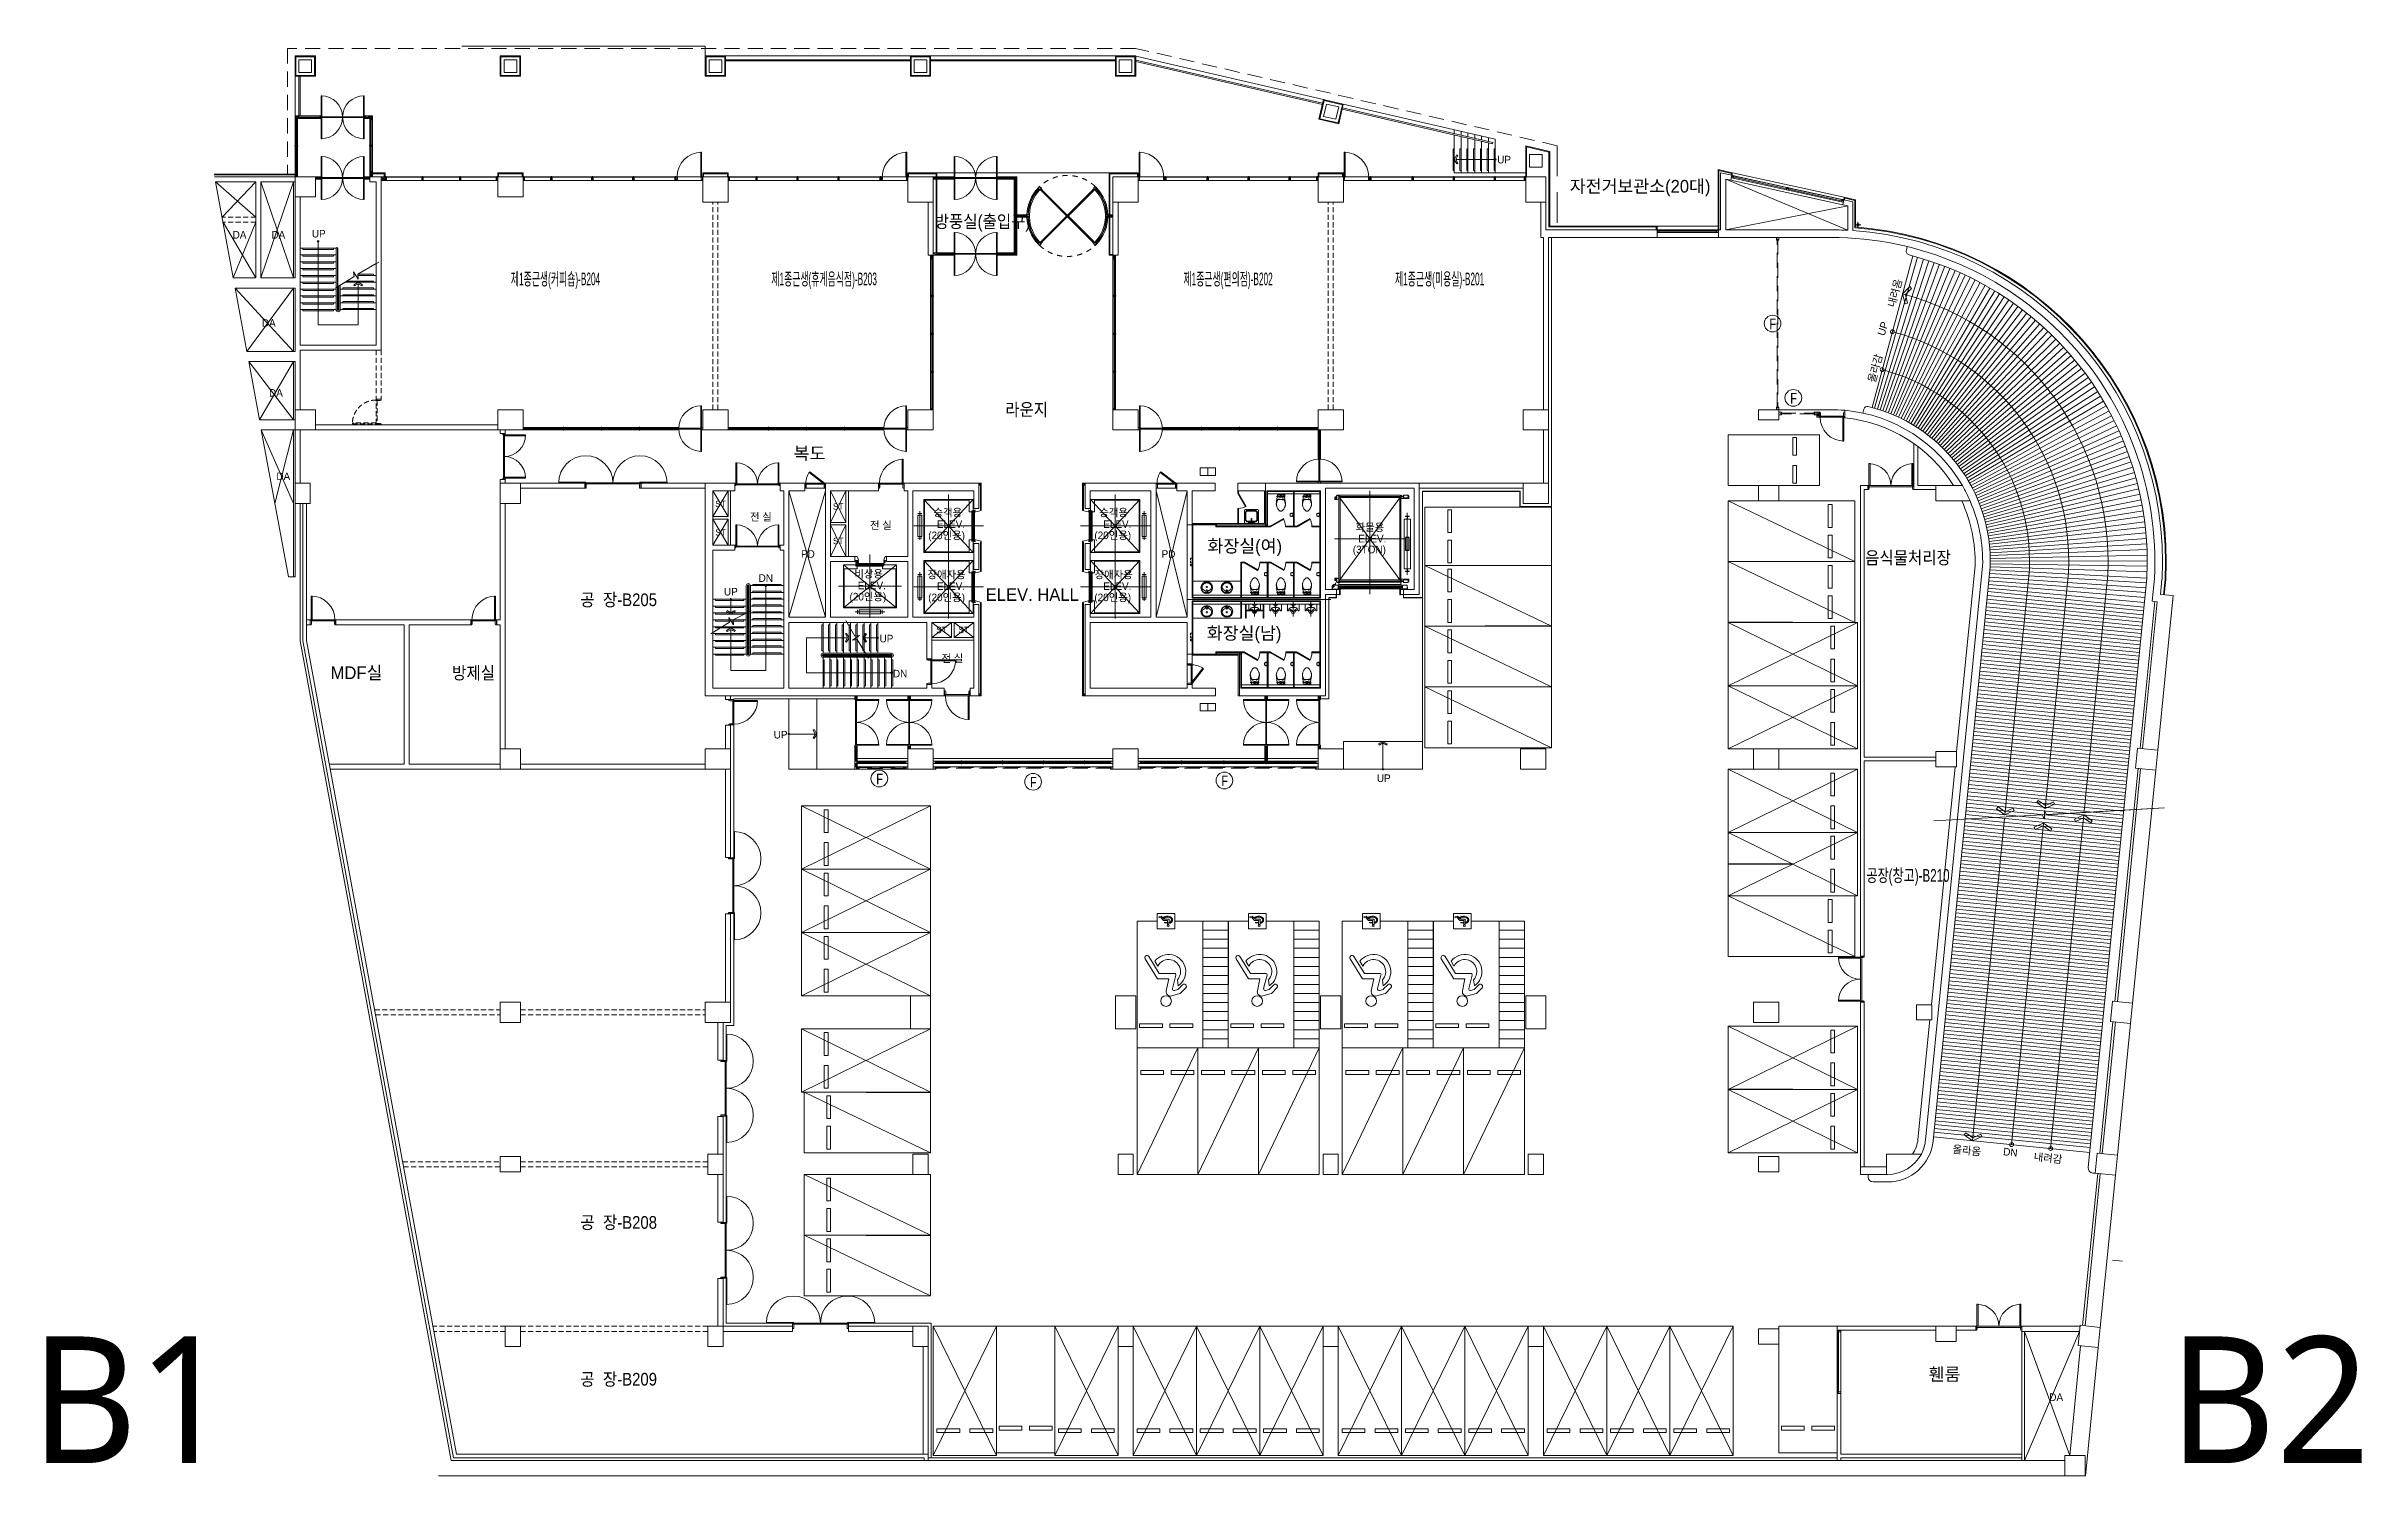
# Model space of a CAD drawing. Header units: millimetres. Extents: x 43806 to 399860, y -65551 to 59129.
# Drawn here: x 123927 to 215372, y 2679 to 59129 of the extents above; entities that cross this region are included whole.
import ezdxf
from ezdxf.enums import TextEntityAlignment as Align

# ---------------------------------------------------------------- set-up
doc = ezdxf.new("R2010")
doc.units = ezdxf.units.MM
doc.header["$LTSCALE"] = 400
doc.header["$MEASUREMENT"] = 0
for name, pattern in [('HID', [2.3, 1.5, -0.8]), ('광-XR-PLAN$0$HID', [2.3, 1.5, -0.8]), ('광-XR-PLAN$0$HID2', [1, 0.5, -0.5]), ('광-XR-PLAN$0$HIDDEN', [0.375, 0.25, -0.125]), ('광-XR-PLAN$0$PHANTOM', [2.5, 1.25, -0.25, 0.25, -0.25, 0.25, -0.25])]:
    doc.linetypes.add(name, pattern=pattern)
doc.layers.add('A', color=8, linetype='CONTINUOUS', lineweight=0)
doc.layers.add('만공차등 배관', color=4, linetype='CONTINUOUS')
doc.styles.add('CS', font='', dxfattribs={"height": 300})
doc.styles.add('HY울릉도M', font='')
doc.styles.add('맑은고딕', font='')
doc.styles.get('CS').set_extended_font_data('HYwulM')
doc.styles.get('HY울릉도M').set_extended_font_data('HY울릉도M')
doc.styles.get('맑은고딕').set_extended_font_data('Malgun Gothic')

msp = doc.modelspace()

# ---------------------------------------------------------------- texts
at = {"layer": 'A', "style": 'CS'}
for s, height, p in [('UP', 300, (181501, 54652)), ('DA', 300, (131559, 51685)), ('DA', 300, (133091, 51685)), ('UP', 300, (134687, 51729)), ('DA', 300, (132714, 48204)), ('DA', 300, (132996, 45444)), ('DA', 300, (133285, 42145)), ('ST', 250, (150554, 41058)), ('ST', 250, (155204, 40954)), ('ST', 250, (150554, 39933)), ('ST', 250, (155204, 39594)), ('PD', 300, (154007, 39079)), ('PD', 300, (168249, 39079)), ('UP', 300, (150964, 37589)), ('DN', 300, (152344, 38129)), ('UP', 300, (157108, 35736)), ('ST', 250, (159287, 36079)), ('ST', 250, (160165, 36079)), ('DN', 300, (157648, 34356))]:
    msp.add_text(s, height=height, dxfattribs=at).set_placement(p, align=Align.MIDDLE)
at = {"layer": 'A'}
for s, height, style, p in [('자전거보관소(20대)', 500, 'CS', (186874, 53352)), ('복도', 500, 'CS', (154068, 42805)), ('화장실(여)', 500, 'CS', (171259, 39145)), ('ELEV. HALL', 500, 'CS', (162866, 37227)), ('화장실(남)', 500, 'CS', (171233, 35704)), ('MDF실', 500, 'CS', (136179, 34139)), ('B2', 5000, '맑은고딕', (211732, 3179)), ('B1', 5000, '맑은고딕', (127274, 3179)), ('휀룸', 500, 'CS', (198896, 6435)), ('DA', 300, 'CS', (203307, 5629))]:
    msp.add_text(s, height=height, dxfattribs=dict(at, style=style)).set_placement(p, align=Align.CENTER)
for s, height, style, width, p in [('방풍실(출입구)', 500, 'CS', 0.9, (160903, 51962)), ('제1종근생(커피숍)-B204', 500, 'CS', 0.5, (144039, 49693)), ('제1종근생(휴게음식점)-B203', 500, 'CS', 0.5, (154647, 49693)), ('제1종근생(편의점)-B202', 500, 'CS', 0.5, (170601, 49693)), ('제1종근생(미용실)-B201', 500, 'CS', 0.5, (178955, 49693)), ('F', 417, 'HY울릉도M', 0.8, (192117, 47956)), ('라운지', 500, 'CS', 0.9, (162646, 44536)), ('F', 417, 'HY울릉도M', 0.8, (192936, 45021)), ('음식물처리장', 500, 'CS', 0.9, (197453, 38680)), ('공  장-B205', 500, 'CS', 0.9, (146532, 37022)), ('방제실', 500, 'CS', 0.9, (140802, 34134)), ('F', 417, 'HY울릉도M', 0.8, (156838, 29985)), ('F', 417, 'HY울릉도M', 0.8, (162910, 29859)), ('F', 417, 'HY울릉도M', 0.8, (170465, 29911)), ('공장(창고)-B210', 500, 'CS', 0.7, (197453, 26135)), ('공  장-B208', 500, 'CS', 0.9, (146532, 12431)), ('공  장-B209', 500, 'CS', 0.9, (146532, 6239))]:
    msp.add_text(s, height=height, dxfattribs=dict(at, style=style, width=width)).set_placement(p, align=Align.CENTER)
at = {"layer": 'A', "style": 'CS'}
for s, rotation, p in [('내려옴', 75, (196935, 48801)), ('UP', 71.81474, (196520, 47674)), ('올라감', 75, (196156, 45829)), ('올라옴', 354.31942, (199201, 15432)), ('DN', 354.31942, (201201, 15335)), ('내려감', 354.31942, (202407, 15126))]:
    msp.add_text(s, height=300, rotation=rotation, dxfattribs=at).set_placement(p)
for s, p in [('전 실', (151719, 40395)), ('전 실', (156458, 40063)), ('승객용', (158967, 40565)), ('ELEV.', (159099, 40107)), ('승객용', (165513, 40565)), ('ELEV.', (165669, 40107)), ('화물용', (175637, 39983)), ('(20인용)', (158759, 39665)), ('(20인용)', (165319, 39665)), ('(3TON)', (175525, 39107)), ('ELEV.', (175740, 39536)), ('비상용', (155840, 38144)), ('장애자용', (158731, 38115)), ('장애자용', (165330, 38115)), ('(20인용)', (155650, 37244)), ('ELEV.', (155972, 37686)), ('(20인용)', (158759, 37215)), ('ELEV.', (159099, 37657)), ('(20인용)', (165319, 37215)), ('ELEV.', (165669, 37657)), ('전 실', (159281, 34804)), ('UP', (152655, 31794)), ('UP', (176475, 30075))]:
    msp.add_text(s, height=300, dxfattribs=at).set_placement(p)

# ---------------------------------------------------------------- linework, layer by layer
at = {"layer": 'A', "linetype": 'HID'}
for p, q in [((166947, 59049), (133454, 59049)), ((133454, 59049), (133454, 54079)), ((183604, 55204), (166947, 59049))]:
    msp.add_line(p, q, dxfattribs=at)
at = {"layer": 'A'}
for p, q in [((133754, 57949), (133754, 58749)), ((133754, 58749), (134554, 58749)), ((133784, 57979), (133784, 58719)), ((133784, 58719), (134524, 58719)), ((134524, 58719), (134524, 57979)), ((134554, 58749), (134554, 57949)), ((141854, 57949), (141854, 58749)), ((141854, 58749), (142654, 58749)), ((141884, 57979), (141884, 58719)), ((141884, 58719), (142624, 58719)), ((142624, 58719), (142624, 57979)), ((142654, 58749), (142654, 57949)), ((149954, 57949), (149954, 58749)), ((149954, 58749), (150754, 58749)), ((149984, 57979), (149984, 58719)), ((149984, 58719), (150724, 58719)), ((150724, 58719), (150724, 57979)), ((150754, 58749), (150754, 57949)), ((158054, 58599), (150754, 58599)), ((158054, 58549), (150754, 58549)), ((158054, 57949), (158054, 58749)), ((158054, 58749), (158854, 58749)), ((158084, 57979), (158084, 58719)), ((158084, 58719), (158824, 58719)), ((158824, 58719), (158824, 57979)), ((158854, 58749), (158854, 57949)), ((166154, 58599), (158854, 58599)), ((166154, 58549), (158854, 58549)), ((166154, 57949), (166154, 58749)), ((166154, 58749), (166954, 58749)), ((166184, 57979), (166184, 58719)), ((166184, 58719), (166924, 58719)), ((166924, 58719), (166924, 57979)), ((166954, 58749), (166954, 57949)), ((174336, 56881), (166954, 58585)), ((174325, 56832), (166954, 58534)), ((134554, 57949), (133754, 57949)), ((134524, 57979), (133784, 57979)), ((133904, 57949), (133904, 56379)), ((133954, 57949), (133954, 56379)), ((142654, 57949), (141854, 57949)), ((142624, 57979), (141884, 57979)), ((150754, 57949), (149954, 57949)), ((150724, 57979), (149984, 57979)), ((158854, 57949), (158054, 57949)), ((158824, 57979), (158084, 57979)), ((166954, 57949), (166154, 57949)), ((166924, 57979), (166184, 57979)), ((134809, 57179), (134779, 57179)), ((134779, 57179), (134779, 55479)), ((134809, 55479), (134809, 57179)), ((136449, 55479), (136449, 57179)), ((136449, 57179), (136479, 57179)), ((136479, 57179), (136479, 55479)), ((181054, 55330), (175115, 56701)), ((133754, 56279), (133754, 56379)), ((133754, 56379), (133854, 56379)), ((133754, 56229), (133754, 56279)), ((133754, 56279), (133854, 56279)), ((133854, 56279), (133754, 56279)), ((133754, 56229), (133754, 54029)), ((133790, 56229), (133754, 56229)), ((133756, 56377), (133852, 56281)), ((133852, 56377), (133756, 56281)), ((133756, 56281), (133756, 56377)), ((133756, 56377), (133852, 56377)), ((133852, 56281), (133756, 56281)), ((133756, 56231), (133756, 56277)), ((133756, 56277), (133852, 56277)), ((133788, 56231), (133756, 56231)), ((133820, 56251), (133788, 56251)), ((133788, 56251), (133788, 56231)), ((133790, 56239), (133818, 56249)), ((133790, 56249), (133818, 56249)), ((133790, 56239), (133790, 56249)), ((133818, 56249), (133790, 56249)), ((133790, 56249), (133790, 56229)), ((133818, 56239), (133790, 56239)), ((133796, 54019), (133796, 56239)), ((133796, 56239), (133812, 56239)), ((133812, 56239), (133812, 54019)), ((133818, 56249), (133818, 56239)), ((133818, 56229), (133818, 56249)), ((133854, 56229), (133818, 56229)), ((133820, 56231), (133820, 56251)), ((133852, 56231), (133820, 56231)), ((133852, 56377), (133852, 56281)), ((133852, 56277), (133852, 56231)), ((133904, 56379), (133854, 56379)), ((133854, 56379), (133854, 56279)), ((133854, 56379), (133854, 56279)), ((133854, 56279), (133904, 56279)), ((133854, 56279), (133854, 56229)), ((133854, 54029), (133854, 56229)), ((133902, 56377), (133856, 56377)), ((133856, 56377), (133856, 56281)), ((133856, 56281), (133902, 56281)), ((133882, 56313), (133882, 56345)), ((133882, 56345), (133902, 56345)), ((133902, 56313), (133882, 56313)), ((133894, 56343), (133884, 56315)), ((133884, 56343), (133884, 56315)), ((133894, 56343), (133884, 56343)), ((133884, 56315), (133884, 56343)), ((133884, 56343), (133904, 56343)), ((133884, 56315), (133894, 56315)), ((133904, 56315), (133884, 56315)), ((133894, 56315), (133894, 56343)), ((134739, 56337), (133894, 56337)), ((133894, 56337), (133894, 56321)), ((133894, 56321), (134739, 56321)), ((133902, 56345), (133902, 56377)), ((133902, 56281), (133902, 56313)), ((133904, 56379), (134729, 56379)), ((133904, 56343), (133904, 56379)), ((133904, 56279), (133904, 56315)), ((134729, 56279), (133904, 56279)), ((134729, 56343), (134729, 56379)), ((134729, 56379), (134779, 56379)), ((134749, 56343), (134729, 56343)), ((134729, 56315), (134749, 56315)), ((134729, 56279), (134729, 56315)), ((134779, 56279), (134729, 56279)), ((134731, 56345), (134731, 56377)), ((134731, 56377), (134777, 56377)), ((134751, 56345), (134731, 56345)), ((134731, 56313), (134751, 56313)), ((134731, 56281), (134731, 56313)), ((134777, 56281), (134731, 56281)), ((134739, 56343), (134749, 56315)), ((134739, 56315), (134739, 56343)), ((134739, 56343), (134749, 56343)), ((134739, 56321), (134739, 56337)), ((134749, 56315), (134739, 56315)), ((134749, 56343), (134749, 56315)), ((134749, 56315), (134749, 56343)), ((134751, 56313), (134751, 56345)), ((134777, 56377), (134777, 56281)), ((134779, 56379), (134779, 56279)), ((134779, 56329), (134809, 56329)), ((134809, 56344), (136449, 56344)), ((134809, 56314), (136449, 56314)), ((136449, 56329), (136479, 56329)), ((136529, 56379), (136479, 56379)), ((136479, 56379), (136479, 56279)), ((136479, 56279), (136529, 56279)), ((136527, 56377), (136481, 56377)), ((136481, 56377), (136481, 56281)), ((136481, 56281), (136527, 56281)), ((136507, 56313), (136507, 56345)), ((136507, 56345), (136527, 56345)), ((136527, 56313), (136507, 56313)), ((136519, 56343), (136509, 56315)), ((136509, 56343), (136509, 56315)), ((136519, 56343), (136509, 56343)), ((136509, 56315), (136509, 56343)), ((136509, 56343), (136529, 56343)), ((136509, 56315), (136519, 56315)), ((136529, 56315), (136509, 56315)), ((136519, 56315), (136519, 56343)), ((136519, 56337), (136664, 56337)), ((136519, 56321), (136519, 56337)), ((136664, 56321), (136519, 56321)), ((136527, 56345), (136527, 56377)), ((136527, 56281), (136527, 56313)), ((136654, 56379), (136529, 56379)), ((136529, 56343), (136529, 56379)), ((136529, 56279), (136529, 56315)), ((136529, 56279), (136654, 56279)), ((136654, 56343), (136654, 56379)), ((136654, 56379), (136704, 56379)), ((136674, 56343), (136654, 56343)), ((136654, 56315), (136674, 56315)), ((136654, 56279), (136654, 56315)), ((136704, 56279), (136654, 56279)), ((136656, 56345), (136656, 56377)), ((136656, 56377), (136702, 56377)), ((136676, 56345), (136656, 56345)), ((136656, 56313), (136676, 56313)), ((136656, 56281), (136656, 56313)), ((136702, 56281), (136656, 56281)), ((136664, 56343), (136674, 56315)), ((136664, 56315), (136664, 56343)), ((136664, 56343), (136674, 56343)), ((136664, 56337), (136664, 56321)), ((136674, 56315), (136664, 56315)), ((136674, 56343), (136674, 56315)), ((136674, 56315), (136674, 56343)), ((136676, 56313), (136676, 56345)), ((136702, 56377), (136702, 56281)), ((136704, 56379), (136704, 56279)), ((136704, 56279), (136704, 56379)), ((136704, 56379), (136804, 56379)), ((136704, 56229), (136704, 56279)), ((136704, 56279), (136804, 56279)), ((136804, 56279), (136704, 56279)), ((136704, 56229), (136704, 54179)), ((136740, 56229), (136704, 56229)), ((136706, 56377), (136802, 56281)), ((136802, 56377), (136706, 56281)), ((136706, 56281), (136706, 56377)), ((136706, 56377), (136802, 56377)), ((136802, 56281), (136706, 56281)), ((136706, 56231), (136706, 56277)), ((136706, 56277), (136802, 56277)), ((136738, 56231), (136706, 56231)), ((136770, 56251), (136738, 56251)), ((136738, 56251), (136738, 56231)), ((136740, 56239), (136768, 56249)), ((136740, 56249), (136768, 56249)), ((136740, 56239), (136740, 56249)), ((136768, 56249), (136740, 56249)), ((136740, 56249), (136740, 56229)), ((136768, 56239), (136740, 56239)), ((136746, 54169), (136746, 56239)), ((136746, 56239), (136762, 56239)), ((136762, 56239), (136762, 54169)), ((136768, 56249), (136768, 56239)), ((136768, 56229), (136768, 56249)), ((136804, 56229), (136768, 56229)), ((136770, 56231), (136770, 56251)), ((136802, 56231), (136770, 56231)), ((136802, 56377), (136802, 56281)), ((136802, 56277), (136802, 56231)), ((136804, 56379), (136804, 56279)), ((136804, 56279), (136804, 56229)), ((136804, 54179), (136804, 56229)), ((181042, 55281), (175104, 56652)), ((179534, 55681), (179534, 55835)), ((133734, 55204), (133874, 55204)), ((133754, 55179), (133754, 55229)), ((133754, 55229), (133790, 55229)), ((133790, 55179), (133754, 55179)), ((133756, 55227), (133756, 55181)), ((133788, 55227), (133756, 55227)), ((133756, 55181), (133788, 55181)), ((133788, 55207), (133788, 55227)), ((133820, 55207), (133788, 55207)), ((133788, 55181), (133788, 55201)), ((133788, 55201), (133820, 55201)), ((133790, 55229), (133790, 55209)), ((133790, 55219), (133818, 55209)), ((133818, 55219), (133790, 55219)), ((133790, 55219), (133790, 55209)), ((133790, 55209), (133818, 55209)), ((133790, 55209), (133818, 55209)), ((133790, 55189), (133818, 55199)), ((133790, 55199), (133818, 55199)), ((133790, 55189), (133790, 55199)), ((133818, 55199), (133790, 55199)), ((133790, 55199), (133790, 55179)), ((133818, 55189), (133790, 55189)), ((133818, 55209), (133818, 55229)), ((133818, 55229), (133854, 55229)), ((133818, 55209), (133818, 55219)), ((133818, 55199), (133818, 55189)), ((133818, 55179), (133818, 55199)), ((133854, 55179), (133818, 55179)), ((133852, 55227), (133820, 55227)), ((133820, 55227), (133820, 55207)), ((133820, 55201), (133820, 55181)), ((133820, 55181), (133852, 55181)), ((133852, 55181), (133852, 55227)), ((133854, 55229), (133854, 55179)), ((134779, 55479), (134809, 55479)), ((136479, 55479), (136449, 55479)), ((136684, 55204), (136824, 55204)), ((136704, 55179), (136704, 55229)), ((136704, 55229), (136740, 55229)), ((136740, 55179), (136704, 55179)), ((136706, 55227), (136706, 55181)), ((136738, 55227), (136706, 55227)), ((136706, 55181), (136738, 55181)), ((136738, 55207), (136738, 55227)), ((136770, 55207), (136738, 55207)), ((136738, 55181), (136738, 55201)), ((136738, 55201), (136770, 55201)), ((136740, 55229), (136740, 55209)), ((136740, 55219), (136768, 55209)), ((136768, 55219), (136740, 55219)), ((136740, 55219), (136740, 55209)), ((136740, 55209), (136768, 55209)), ((136740, 55209), (136768, 55209)), ((136740, 55189), (136768, 55199)), ((136740, 55199), (136768, 55199)), ((136740, 55189), (136740, 55199)), ((136768, 55199), (136740, 55199)), ((136740, 55199), (136740, 55179)), ((136768, 55189), (136740, 55189)), ((136768, 55209), (136768, 55229)), ((136768, 55229), (136804, 55229)), ((136768, 55209), (136768, 55219)), ((136768, 55199), (136768, 55189)), ((136768, 55179), (136768, 55199)), ((136804, 55179), (136768, 55179)), ((136802, 55227), (136770, 55227)), ((136770, 55227), (136770, 55207)), ((136770, 55201), (136770, 55181)), ((136770, 55181), (136802, 55181)), ((136802, 55181), (136802, 55227)), ((136804, 55229), (136804, 55179)), ((149778, 53979), (149778, 54947)), ((149778, 54947), (149808, 54947)), ((149808, 54947), (149808, 53979)), ((157878, 53979), (157878, 54947)), ((157878, 54947), (157908, 54947)), ((157908, 54947), (157908, 53979)), ((167120, 54947), (167090, 54947)), ((167090, 54947), (167090, 53979)), ((167120, 53979), (167120, 54947)), ((175220, 54947), (175190, 54947)), ((175190, 54947), (175190, 53979)), ((175220, 53979), (175220, 54947)), ((179534, 55079), (179484, 55079)), ((179484, 55079), (179484, 54229)), ((179534, 54129), (179534, 55629)), ((179804, 55079), (179754, 55079)), ((179754, 55079), (179754, 54229)), ((179804, 55618), (179804, 55772)), ((179804, 54129), (179804, 55567)), ((180074, 55079), (180024, 55079)), ((180024, 55079), (180024, 54229)), ((180074, 55556), (180074, 55710)), ((180074, 54129), (180074, 55505)), ((180344, 55079), (180294, 55079)), ((180294, 55079), (180294, 54229)), ((180344, 55494), (180344, 55648)), ((180344, 54129), (180344, 55442)), ((180614, 55079), (180564, 55079)), ((180564, 55079), (180564, 54229)), ((180614, 55431), (180614, 55585)), ((180614, 54129), (180614, 55380)), ((180884, 55079), (180834, 55079)), ((180834, 55079), (180834, 54229)), ((180884, 55369), (180884, 55523)), ((180884, 54129), (180884, 55318)), ((181054, 55330), (181042, 55281)), ((181154, 55079), (181104, 55079)), ((181104, 55079), (181104, 54229)), ((181154, 54129), (181154, 55461)), ((182354, 55194), (183304, 54974)), ((182354, 55194), (182354, 53979)), ((182384, 55156), (182384, 53979)), ((182384, 55156), (183274, 54950)), ((183274, 54950), (183274, 51999)), ((183304, 54974), (183304, 52029)), ((133754, 54079), (130556, 54079)), ((133754, 54049), (130561, 54049)), ((133790, 54029), (133754, 54029)), ((133754, 54029), (133754, 53979)), ((133754, 53979), (133854, 53979)), ((133788, 54027), (133756, 54027)), ((133756, 54027), (133756, 53981)), ((133756, 53981), (133852, 53981)), ((133788, 54007), (133788, 54027)), ((133820, 54007), (133788, 54007)), ((133790, 54009), (133790, 54029)), ((133790, 54019), (133818, 54009)), ((133818, 54019), (133790, 54019)), ((133790, 54019), (133790, 54009)), ((133790, 54009), (133818, 54009)), ((133818, 54009), (133790, 54009)), ((133812, 54019), (133796, 54019)), ((133818, 54029), (133818, 54009)), ((133854, 54029), (133818, 54029)), ((133818, 54009), (133818, 54019)), ((133820, 54027), (133820, 54007)), ((133852, 54027), (133820, 54027)), ((133852, 53981), (133852, 54027)), ((133854, 53979), (133854, 54029)), ((134604, 53979), (134554, 53979)), ((134554, 53979), (134554, 53879)), ((134602, 53977), (134556, 53977)), ((134556, 53977), (134556, 53881)), ((134602, 53945), (134602, 53977)), ((134604, 53979), (134729, 53979)), ((134604, 53943), (134604, 53979)), ((134729, 53943), (134729, 53979)), ((134729, 53979), (134779, 53979)), ((134731, 53945), (134731, 53977)), ((134731, 53977), (134777, 53977)), ((134777, 53977), (134777, 53881)), ((134809, 54779), (134779, 54779)), ((134779, 54779), (134779, 53079)), ((134779, 53979), (134779, 53879)), ((134809, 53079), (134809, 54779)), ((136449, 53079), (136449, 54779)), ((136449, 54779), (136479, 54779)), ((136479, 54779), (136479, 53079)), ((136529, 53979), (136479, 53979)), ((136479, 53979), (136479, 53879)), ((136527, 53977), (136481, 53977)), ((136481, 53977), (136481, 53881)), ((136527, 53945), (136527, 53977)), ((136654, 53979), (136529, 53979)), ((136529, 53943), (136529, 53979)), ((136654, 53943), (136654, 53979)), ((136654, 53979), (136704, 53979)), ((136656, 53945), (136656, 53977)), ((136656, 53977), (136702, 53977)), ((136702, 53977), (136702, 53881)), ((136740, 54179), (136704, 54179)), ((136704, 54179), (136704, 54129)), ((136804, 54129), (136704, 54129)), ((136704, 54129), (136704, 53979)), ((136704, 54129), (136804, 54129)), ((136704, 53979), (136804, 53979)), ((136704, 53979), (136704, 53879)), ((136738, 54177), (136706, 54177)), ((136706, 54177), (136706, 54131)), ((136706, 54131), (136802, 54131)), ((136800, 54125), (136708, 53983)), ((136708, 54125), (136800, 53983)), ((136800, 54125), (136708, 54125)), ((136708, 54125), (136708, 53983)), ((136708, 53983), (136800, 53983)), ((136738, 54157), (136738, 54177)), ((136770, 54157), (136738, 54157)), ((136740, 54159), (136740, 54179)), ((136740, 54169), (136768, 54159)), ((136768, 54169), (136740, 54169)), ((136740, 54169), (136740, 54159)), ((136740, 54159), (136768, 54159)), ((136768, 54159), (136740, 54159)), ((136762, 54169), (136746, 54169)), ((136768, 54179), (136768, 54159)), ((136804, 54179), (136768, 54179)), ((136768, 54159), (136768, 54169)), ((136770, 54177), (136770, 54157)), ((136802, 54177), (136770, 54177)), ((136800, 53983), (136800, 54125)), ((136802, 54131), (136802, 54177)), ((136804, 54129), (136804, 54179)), ((136804, 53979), (136804, 54129)), ((137304, 54129), (136804, 54129)), ((137274, 54099), (136804, 54099)), ((137154, 53829), (137154, 53979)), ((137154, 53979), (137304, 53979)), ((137158, 53833), (137300, 53975)), ((137158, 53975), (137300, 53833)), ((137158, 53833), (137158, 53975)), ((137158, 53975), (137300, 53975)), ((137274, 53979), (137274, 54099)), ((137300, 53975), (137300, 53833)), ((137304, 53979), (137304, 54129)), ((137337, 53979), (137304, 53979)), ((137304, 53979), (137304, 53948)), ((137304, 53979), (137304, 53829)), ((137335, 53977), (137306, 53977)), ((137306, 53977), (137306, 53950)), ((137328, 53959), (137330, 53960)), ((137330, 53958), (137328, 53959)), ((137337, 53960), (137330, 53960)), ((137337, 53958), (137330, 53958)), ((137332, 53950), (137332, 53971)), ((137334, 53818), (137334, 54003)), ((137335, 53955), (137335, 53977)), ((137335, 53971), (137335, 53950)), ((137335, 53955), (137335, 53955)), ((137337, 53955), (137335, 53955)), ((137337, 53955), (137337, 53979)), ((137337, 53974), (137344, 53955)), ((137337, 53955), (137344, 53974)), ((137337, 53955), (137337, 53974)), ((137337, 53974), (137344, 53974)), ((137337, 53961), (137337, 53958)), ((137338, 53960), (137337, 53960)), ((137337, 53960), (137337, 53960)), ((137337, 53960), (137337, 53960)), ((137337, 53960), (137337, 53960)), ((137337, 53960), (137337, 53959)), ((137337, 53959), (137337, 53959)), ((137337, 53959), (137337, 53959)), ((137337, 53959), (137337, 53959)), ((137337, 53959), (137337, 53959)), ((137337, 53959), (137337, 53959)), ((137337, 53959), (137337, 53959)), ((137337, 53959), (137337, 53959)), ((137337, 53959), (137337, 53959)), ((137337, 53959), (137337, 53959)), ((137337, 53959), (137337, 53959)), ((137337, 53959), (137337, 53959)), ((137337, 53959), (137337, 53959)), ((137337, 53959), (137337, 53959)), ((137337, 53959), (137337, 53959)), ((137337, 53959), (137337, 53959)), ((137337, 53959), (137337, 53959)), ((137337, 53959), (137338, 53959)), ((137344, 53955), (137337, 53955)), ((137338, 53960), (137338, 53960)), ((137338, 53960), (137338, 53960)), ((137338, 53960), (137338, 53960)), ((137338, 53960), (137338, 53960)), ((137338, 53960), (137338, 53960)), ((137338, 53960), (137338, 53960)), ((137338, 53960), (137338, 53960)), ((137338, 53960), (137338, 53960)), ((137338, 53960), (137338, 53960)), ((137338, 53960), (137338, 53960)), ((137338, 53960), (137338, 53960)), ((137338, 53960), (137338, 53960)), ((137338, 53960), (137338, 53960)), ((137338, 53960), (137338, 53960)), ((137338, 53960), (137338, 53960)), ((137338, 53960), (137338, 53960)), ((137338, 53960), (137338, 53960)), ((137338, 53960), (137338, 53960)), ((137338, 53960), (137338, 53960)), ((137338, 53960), (137338, 53960)), ((137338, 53960), (137338, 53960)), ((137338, 53960), (137338, 53960)), ((137338, 53960), (137338, 53960)), ((137338, 53960), (137338, 53960)), ((137338, 53960), (137338, 53960)), ((137338, 53960), (137338, 53960)), ((137338, 53960), (137338, 53960)), ((137338, 53960), (137338, 53960)), ((137338, 53960), (137338, 53960)), ((137338, 53960), (137338, 53960)), ((137338, 53960), (137338, 53960)), ((137338, 53960), (137338, 53960)), ((137338, 53960), (137338, 53960)), ((137338, 53960), (137338, 53960)), ((137338, 53960), (137338, 53960)), ((137338, 53960), (137338, 53960)), ((137338, 53960), (137338, 53960)), ((137338, 53960), (137338, 53960)), ((137338, 53960), (137338, 53960)), ((137338, 53960), (137338, 53960)), ((137338, 53960), (137338, 53960)), ((137338, 53960), (137338, 53960)), ((137338, 53960), (137338, 53960)), ((137338, 53960), (137338, 53960)), ((137338, 53960), (137338, 53960)), ((137338, 53960), (137338, 53960)), ((137338, 53960), (137338, 53960)), ((137338, 53960), (137338, 53960)), ((137338, 53960), (137338, 53960)), ((137338, 53960), (137338, 53960)), ((137338, 53960), (137338, 53960)), ((137338, 53960), (137338, 53960)), ((137338, 53960), (137338, 53960)), ((137338, 53960), (137338, 53960)), ((137338, 53960), (137338, 53960)), ((137338, 53960), (137338, 53960)), ((137338, 53960), (137338, 53960)), ((137338, 53960), (137338, 53960)), ((137338, 53960), (137338, 53960)), ((137338, 53960), (137338, 53960)), ((137338, 53960), (137338, 53960)), ((137338, 53960), (137338, 53960)), ((137338, 53960), (137338, 53960)), ((137338, 53960), (137338, 53960)), ((137338, 53960), (137338, 53960)), ((137338, 53960), (137338, 53960)), ((137338, 53960), (137338, 53960)), ((137338, 53960), (137338, 53960)), ((137338, 53960), (137338, 53960)), ((137338, 53960), (137338, 53960)), ((137338, 53960), (137338, 53960)), ((137338, 53960), (137338, 53960)), ((137338, 53960), (137338, 53960)), ((137338, 53960), (137338, 53960)), ((137338, 53960), (137338, 53960)), ((137338, 53960), (137338, 53960)), ((137338, 53960), (137338, 53960)), ((137338, 53960), (137338, 53960)), ((137338, 53960), (137338, 53960)), ((137338, 53960), (137338, 53960)), ((137338, 53960), (137338, 53960)), ((137338, 53960), (137338, 53960)), ((137338, 53960), (137338, 53960)), ((137338, 53960), (137338, 53960)), ((137338, 53959), (137338, 53959)), ((137338, 53959), (137338, 53959)), ((137338, 53959), (137338, 53959)), ((137338, 53959), (137338, 53959)), ((137338, 53959), (137338, 53959)), ((137338, 53959), (137338, 53959)), ((137338, 53959), (137338, 53959)), ((137338, 53959), (137338, 53959)), ((137338, 53959), (137338, 53959)), ((137338, 53959), (137338, 53959)), ((137338, 53959), (137338, 53959)), ((137338, 53959), (137338, 53959)), ((137338, 53959), (137338, 53959)), ((137338, 53959), (137338, 53959)), ((137338, 53959), (137338, 53959)), ((137338, 53959), (137338, 53959)), ((137338, 53959), (137338, 53959)), ((137338, 53959), (137338, 53959)), ((137338, 53959), (137338, 53959)), ((137338, 53959), (137338, 53959)), ((137338, 53959), (137338, 53959)), ((137338, 53959), (137338, 53959)), ((137338, 53959), (137338, 53959)), ((137338, 53959), (137338, 53959)), ((137338, 53959), (137338, 53959)), ((137338, 53959), (137338, 53959)), ((137338, 53959), (137338, 53959)), ((137338, 53959), (137338, 53959)), ((137338, 53959), (137338, 53959)), ((137338, 53959), (137338, 53959)), ((137338, 53959), (137338, 53959)), ((137338, 53959), (137338, 53959)), ((137338, 53959), (137338, 53959)), ((137338, 53959), (137338, 53959)), ((137338, 53959), (137338, 53959)), ((137338, 53959), (137338, 53959)), ((137338, 53959), (137338, 53959)), ((137338, 53959), (137338, 53959)), ((137338, 53959), (137338, 53959)), ((137338, 53959), (137338, 53959)), ((137338, 53959), (137338, 53959)), ((137338, 53959), (137338, 53959)), ((137338, 53959), (137338, 53959)), ((137338, 53959), (137338, 53959)), ((137338, 53959), (137338, 53959)), ((137338, 53959), (137338, 53959)), ((137338, 53959), (137338, 53959)), ((137338, 53959), (137338, 53959)), ((137338, 53959), (137338, 53959)), ((137338, 53959), (137338, 53959)), ((137338, 53959), (137338, 53959)), ((137338, 53959), (137338, 53959)), ((137338, 53959), (137338, 53959)), ((137338, 53959), (137338, 53959)), ((137338, 53959), (137338, 53959)), ((137338, 53959), (137338, 53959)), ((137338, 53959), (137338, 53959)), ((137338, 53959), (137338, 53959)), ((137338, 53959), (137338, 53959)), ((137338, 53959), (137338, 53959)), ((137338, 53959), (137338, 53959)), ((137338, 53959), (137338, 53959)), ((137338, 53959), (137338, 53959)), ((137338, 53959), (137338, 53958)), ((137338, 53958), (137338, 53958)), ((137338, 53958), (137338, 53958)), ((137338, 53958), (137338, 53958)), ((137338, 53958), (137338, 53958)), ((137338, 53958), (137338, 53958)), ((137338, 53958), (137338, 53958)), ((137338, 53958), (137338, 53958)), ((137338, 53958), (137338, 53958)), ((137338, 53958), (137338, 53958)), ((137338, 53958), (137338, 53958)), ((137338, 53958), (137338, 53958)), ((137338, 53958), (137338, 53958)), ((137338, 53958), (137338, 53958)), ((137338, 53958), (137338, 53958)), ((137338, 53958), (137338, 53958)), ((137338, 53958), (137338, 53958)), ((137338, 53958), (137338, 53958)), ((137338, 53958), (137338, 53958)), ((137338, 53958), (137338, 53958)), ((137338, 53958), (137338, 53958)), ((137345, 53979), (137344, 53978)), ((137344, 53974), (137344, 53978)), ((137345, 53973), (137344, 53974)), ((137344, 53974), (137344, 53955)), ((137344, 53960), (137345, 53961)), ((137344, 53956), (137344, 53960)), ((137345, 53955), (137344, 53956)), ((137345, 53979), (137355, 53979)), ((137345, 53973), (137356, 53973)), ((137345, 53961), (137356, 53961)), ((137345, 53948), (137345, 53955)), ((137345, 53955), (137355, 53955)), ((137353, 53973), (137350, 53971)), ((137350, 53962), (137350, 53971)), ((137353, 53961), (137350, 53962)), ((137353, 53972), (137351, 53971)), ((137351, 53963), (137351, 53971)), ((137353, 53961), (137351, 53963)), ((137353, 53972), (137356, 53972)), ((137353, 53961), (137356, 53961)), ((141702, 53979), (137355, 53979)), ((141702, 53973), (137355, 53973)), ((141702, 53961), (137355, 53961)), ((141702, 53955), (137355, 53955)), ((137355, 53955), (137355, 53948)), ((137356, 53961), (137356, 53973)), ((137356, 53961), (137356, 53972)), ((137356, 53964), (137356, 53964)), ((138779, 53979), (138757, 53979)), ((138779, 53973), (138757, 53973)), ((138779, 53961), (138757, 53961)), ((138779, 53955), (138757, 53955)), ((138768, 53961), (138768, 53973)), ((138770, 53972), (138768, 53972)), ((138768, 53961), (138768, 53972)), ((138768, 53964), (138768, 53964)), ((138770, 53961), (138768, 53961)), ((138769, 53955), (138769, 53948)), ((138779, 53955), (138769, 53955)), ((138770, 53972), (138773, 53971)), ((138770, 53961), (138773, 53963)), ((138771, 53973), (138774, 53971)), ((138771, 53961), (138774, 53962)), ((138773, 53963), (138773, 53971)), ((138774, 53962), (138774, 53971)), ((138779, 53979), (138780, 53978)), ((138779, 53973), (138780, 53974)), ((138780, 53960), (138779, 53961)), ((138779, 53955), (138780, 53956)), ((138779, 53948), (138779, 53955)), ((138780, 53974), (138780, 53978)), ((138780, 53956), (138780, 53960)), ((138786, 53976), (138786, 53950)), ((138787, 53818), (138787, 54003)), ((138789, 53950), (138789, 53976)), ((138796, 53979), (138795, 53978)), ((138795, 53974), (138795, 53978)), ((138796, 53973), (138795, 53974)), ((138795, 53960), (138796, 53961)), ((138795, 53956), (138795, 53960)), ((138796, 53955), (138795, 53956)), ((138796, 53979), (138817, 53979)), ((138796, 53973), (138817, 53973)), ((138796, 53961), (138817, 53961)), ((138796, 53955), (138817, 53955)), ((138796, 53948), (138796, 53955)), ((138796, 53955), (138806, 53955)), ((138804, 53973), (138801, 53971)), ((138804, 53972), (138801, 53971)), ((138801, 53962), (138801, 53971)), ((138801, 53963), (138801, 53971)), ((138804, 53961), (138801, 53963)), ((138804, 53961), (138801, 53962)), ((138804, 53972), (138806, 53972)), ((138804, 53961), (138806, 53961)), ((138806, 53961), (138806, 53972)), ((138807, 53964), (138806, 53964)), ((138806, 53955), (138806, 53948)), ((138807, 53961), (138807, 53973)), ((140262, 53979), (140240, 53979)), ((140262, 53973), (140240, 53973)), ((140262, 53961), (140240, 53961)), ((140262, 53955), (140240, 53955)), ((140251, 53961), (140251, 53973)), ((140254, 53972), (140251, 53972)), ((140251, 53961), (140251, 53972)), ((140251, 53964), (140251, 53964)), ((140254, 53961), (140251, 53961)), ((140252, 53955), (140252, 53948)), ((140262, 53955), (140252, 53955)), ((140254, 53973), (140257, 53971)), ((140254, 53972), (140256, 53971)), ((140254, 53961), (140256, 53963)), ((140254, 53961), (140257, 53962)), ((140256, 53963), (140256, 53971)), ((140257, 53962), (140257, 53971)), ((140262, 53979), (140263, 53978)), ((140262, 53973), (140263, 53974)), ((140263, 53960), (140262, 53961)), ((140262, 53955), (140263, 53956)), ((140262, 53948), (140262, 53955)), ((140263, 53974), (140263, 53978)), ((140263, 53956), (140263, 53960)), ((140269, 53976), (140269, 53950)), ((140270, 53818), (140270, 54003)), ((140272, 53950), (140272, 53976)), ((140279, 53979), (140278, 53978)), ((140278, 53974), (140278, 53978)), ((140279, 53973), (140278, 53974)), ((140278, 53960), (140279, 53961)), ((140278, 53956), (140278, 53960)), ((140279, 53955), (140278, 53956)), ((140279, 53979), (140300, 53979)), ((140279, 53973), (140300, 53973)), ((140279, 53961), (140300, 53961)), ((140279, 53955), (140300, 53955)), ((140279, 53948), (140279, 53955)), ((140279, 53955), (140289, 53955)), ((140287, 53973), (140284, 53971)), ((140287, 53972), (140284, 53971)), ((140284, 53962), (140284, 53971)), ((140284, 53963), (140284, 53971)), ((140287, 53961), (140284, 53963)), ((140287, 53961), (140284, 53962)), ((140287, 53972), (140289, 53972)), ((140287, 53961), (140289, 53961)), ((140289, 53961), (140289, 53972)), ((140290, 53964), (140289, 53964)), ((140289, 53955), (140289, 53948)), ((140290, 53961), (140290, 53973)), ((141701, 53961), (141701, 53973)), ((141712, 53973), (141701, 53973)), ((141701, 53964), (141702, 53964)), ((141712, 53961), (141701, 53961)), ((141712, 53979), (141702, 53979)), ((141704, 53972), (141702, 53972)), ((141702, 53961), (141702, 53972)), ((141704, 53961), (141702, 53961)), ((141702, 53955), (141702, 53948)), ((141712, 53955), (141702, 53955)), ((141704, 53973), (141707, 53971)), ((141704, 53972), (141707, 53971)), ((141704, 53961), (141707, 53963)), ((141704, 53961), (141707, 53962)), ((141707, 53962), (141707, 53971)), ((141707, 53963), (141707, 53971)), ((141712, 53979), (141713, 53978)), ((141712, 53973), (141713, 53974)), ((141713, 53960), (141712, 53961)), ((141712, 53955), (141713, 53956)), ((141712, 53948), (141712, 53955)), ((141713, 53974), (141713, 53978)), ((141720, 53974), (141713, 53955)), ((141720, 53955), (141713, 53974)), ((141720, 53974), (141713, 53974)), ((141713, 53974), (141713, 53955)), ((141713, 53956), (141713, 53960)), ((141713, 53955), (141720, 53955)), ((141719, 53960), (141719, 53960)), ((141719, 53960), (141719, 53960)), ((141719, 53960), (141719, 53960)), ((141719, 53960), (141719, 53960)), ((141719, 53960), (141719, 53960)), ((141719, 53960), (141719, 53960)), ((141719, 53960), (141719, 53960)), ((141719, 53960), (141719, 53960)), ((141719, 53960), (141719, 53960)), ((141719, 53960), (141719, 53960)), ((141719, 53960), (141719, 53960)), ((141719, 53960), (141719, 53960)), ((141719, 53960), (141719, 53960)), ((141719, 53960), (141719, 53960)), ((141719, 53960), (141719, 53960)), ((141719, 53960), (141719, 53960)), ((141719, 53960), (141719, 53960)), ((141719, 53960), (141719, 53960)), ((141719, 53960), (141719, 53960)), ((141719, 53960), (141719, 53960)), ((141719, 53960), (141719, 53960)), ((141719, 53960), (141719, 53960)), ((141719, 53960), (141719, 53960)), ((141719, 53960), (141719, 53960)), ((141719, 53960), (141719, 53960)), ((141719, 53960), (141719, 53960)), ((141719, 53960), (141719, 53960)), ((141719, 53960), (141719, 53960)), ((141719, 53960), (141719, 53960)), ((141719, 53960), (141719, 53960)), ((141719, 53960), (141719, 53960)), ((141719, 53960), (141719, 53960)), ((141719, 53960), (141719, 53960)), ((141719, 53960), (141719, 53960)), ((141719, 53960), (141719, 53960)), ((141719, 53960), (141719, 53960)), ((141719, 53960), (141719, 53960)), ((141719, 53960), (141719, 53960)), ((141719, 53960), (141719, 53960)), ((141719, 53960), (141719, 53960)), ((141719, 53960), (141719, 53960)), ((141719, 53960), (141719, 53960)), ((141719, 53960), (141719, 53960)), ((141719, 53960), (141719, 53960)), ((141719, 53960), (141719, 53960)), ((141719, 53960), (141719, 53960)), ((141719, 53960), (141719, 53960)), ((141719, 53960), (141719, 53960)), ((141719, 53960), (141719, 53960)), ((141719, 53960), (141719, 53960)), ((141719, 53960), (141719, 53960)), ((141719, 53960), (141719, 53960)), ((141719, 53960), (141719, 53960)), ((141719, 53960), (141719, 53960)), ((141719, 53960), (141719, 53960)), ((141719, 53960), (141719, 53960)), ((141719, 53960), (141719, 53960)), ((141719, 53960), (141719, 53960)), ((141719, 53960), (141719, 53960)), ((141719, 53960), (141719, 53960)), ((141719, 53960), (141719, 53960)), ((141719, 53960), (141720, 53960)), ((141720, 53959), (141719, 53959)), ((141719, 53959), (141719, 53959)), ((141719, 53959), (141719, 53959)), ((141719, 53959), (141719, 53959)), ((141719, 53959), (141719, 53959)), ((141719, 53959), (141719, 53959)), ((141719, 53959), (141719, 53959)), ((141719, 53959), (141719, 53959)), ((141719, 53959), (141719, 53959)), ((141719, 53959), (141719, 53959)), ((141719, 53959), (141719, 53959)), ((141719, 53959), (141719, 53959)), ((141719, 53959), (141719, 53959)), ((141719, 53959), (141719, 53959)), ((141719, 53959), (141719, 53959)), ((141719, 53959), (141719, 53959)), ((141719, 53959), (141719, 53959)), ((141719, 53959), (141719, 53959)), ((141719, 53959), (141719, 53959)), ((141719, 53959), (141719, 53959)), ((141719, 53959), (141719, 53959)), ((141719, 53959), (141719, 53959)), ((141719, 53959), (141719, 53959)), ((141719, 53959), (141719, 53959)), ((141719, 53959), (141719, 53959)), ((141719, 53959), (141719, 53959)), ((141719, 53959), (141719, 53959)), ((141719, 53959), (141719, 53959)), ((141719, 53959), (141719, 53959)), ((141719, 53959), (141719, 53959)), ((141719, 53959), (141719, 53959)), ((141719, 53959), (141719, 53959)), ((141719, 53959), (141719, 53959)), ((141719, 53959), (141719, 53959)), ((141719, 53959), (141719, 53959)), ((141719, 53959), (141719, 53959)), ((141719, 53959), (141719, 53959)), ((141719, 53959), (141719, 53959)), ((141719, 53959), (141719, 53959)), ((141719, 53959), (141719, 53959)), ((141719, 53959), (141719, 53959)), ((141719, 53959), (141719, 53958)), ((141719, 53958), (141719, 53958)), ((141719, 53958), (141719, 53958)), ((141719, 53958), (141719, 53958)), ((141719, 53958), (141719, 53958)), ((141719, 53958), (141719, 53958)), ((141719, 53958), (141719, 53958)), ((141719, 53958), (141719, 53958)), ((141719, 53958), (141719, 53958)), ((141719, 53958), (141719, 53958)), ((141719, 53958), (141719, 53958)), ((141719, 53958), (141719, 53958)), ((141719, 53958), (141719, 53958)), ((141719, 53958), (141719, 53958)), ((141719, 53958), (141719, 53958)), ((141719, 53958), (141719, 53958)), ((141719, 53958), (141719, 53958)), ((141719, 53958), (141719, 53958)), ((141719, 53958), (141719, 53958)), ((141719, 53958), (141719, 53958)), ((141719, 53958), (141719, 53958)), ((141720, 53955), (141720, 53979)), ((141720, 53979), (141754, 53979)), ((141720, 53955), (141720, 53974)), ((141720, 53961), (141720, 53958)), ((141720, 53960), (141727, 53960)), ((141720, 53960), (141720, 53960)), ((141720, 53960), (141720, 53960)), ((141720, 53960), (141720, 53960)), ((141720, 53960), (141720, 53960)), ((141720, 53960), (141720, 53960)), ((141720, 53960), (141720, 53960)), ((141720, 53960), (141720, 53960)), ((141720, 53960), (141720, 53960)), ((141720, 53960), (141720, 53960)), ((141720, 53960), (141720, 53960)), ((141720, 53960), (141720, 53960)), ((141720, 53960), (141720, 53960)), ((141720, 53960), (141720, 53960)), ((141720, 53960), (141720, 53960)), ((141720, 53960), (141720, 53960)), ((141720, 53960), (141720, 53960)), ((141720, 53960), (141720, 53960)), ((141720, 53960), (141720, 53960)), ((141720, 53960), (141720, 53960)), ((141720, 53960), (141720, 53960)), ((141720, 53960), (141720, 53960)), ((141720, 53960), (141720, 53960)), ((141720, 53960), (141720, 53960)), ((141720, 53960), (141720, 53960)), ((141720, 53960), (141720, 53960)), ((141720, 53960), (141720, 53960)), ((141720, 53960), (141720, 53959)), ((141720, 53959), (141720, 53959)), ((141720, 53959), (141720, 53959)), ((141720, 53959), (141720, 53959)), ((141720, 53959), (141720, 53959)), ((141720, 53959), (141720, 53959)), ((141720, 53959), (141720, 53959)), ((141720, 53959), (141720, 53959)), ((141720, 53959), (141720, 53959)), ((141720, 53959), (141720, 53959)), ((141720, 53959), (141720, 53959)), ((141720, 53959), (141720, 53959)), ((141720, 53959), (141720, 53959)), ((141720, 53959), (141720, 53959)), ((141720, 53959), (141720, 53959)), ((141720, 53959), (141720, 53959)), ((141720, 53959), (141720, 53959)), ((141720, 53959), (141720, 53959)), ((141720, 53959), (141720, 53959)), ((141720, 53959), (141720, 53959)), ((141720, 53959), (141720, 53959)), ((141720, 53959), (141720, 53959)), ((141720, 53959), (141720, 53959)), ((141720, 53959), (141720, 53959)), ((141720, 53959), (141720, 53959)), ((141720, 53959), (141720, 53959)), ((141720, 53959), (141720, 53959)), ((141720, 53959), (141720, 53959)), ((141720, 53959), (141720, 53959)), ((141720, 53959), (141720, 53959)), ((141720, 53959), (141720, 53959)), ((141720, 53959), (141720, 53959)), ((141720, 53959), (141720, 53959)), ((141720, 53959), (141720, 53959)), ((141720, 53959), (141720, 53959)), ((141720, 53959), (141720, 53959)), ((141720, 53959), (141720, 53959)), ((141720, 53959), (141720, 53959)), ((141720, 53959), (141720, 53959)), ((141720, 53959), (141720, 53959)), ((141720, 53958), (141727, 53958)), ((141720, 53955), (141722, 53955)), ((141722, 53977), (141752, 53977)), ((141722, 53955), (141722, 53977)), ((141722, 53971), (141722, 53950)), ((141722, 53955), (141722, 53955)), ((141724, 53818), (141724, 54003)), ((141725, 53950), (141725, 53971)), ((141729, 53959), (141727, 53960)), ((141727, 53958), (141729, 53959)), ((141752, 53977), (141752, 53950)), ((141754, 53979), (141754, 54129)), ((141754, 54129), (142754, 54129)), ((141754, 53979), (141754, 53948)), ((141784, 53979), (141784, 54099)), ((141784, 54099), (142724, 54099)), ((142724, 54099), (142724, 53979)), ((142754, 54129), (142754, 53979)), ((142787, 53979), (142754, 53979)), ((142754, 53979), (142754, 53948)), ((142785, 53977), (142756, 53977)), ((142756, 53977), (142756, 53950)), ((142778, 53959), (142780, 53960)), ((142780, 53958), (142778, 53959)), ((142787, 53960), (142780, 53960)), ((142787, 53958), (142780, 53958)), ((142782, 53950), (142782, 53971)), ((142784, 53818), (142784, 54003)), ((142785, 53955), (142785, 53977)), ((142785, 53971), (142785, 53950)), ((142785, 53955), (142785, 53955)), ((142787, 53955), (142785, 53955)), ((142787, 53955), (142787, 53979)), ((142787, 53974), (142794, 53955)), ((142787, 53955), (142794, 53974)), ((142787, 53955), (142787, 53974)), ((142787, 53974), (142794, 53974)), ((142787, 53961), (142787, 53958)), ((142788, 53960), (142787, 53960)), ((142787, 53960), (142787, 53960)), ((142787, 53960), (142787, 53960)), ((142787, 53960), (142787, 53960)), ((142787, 53960), (142787, 53959)), ((142787, 53959), (142787, 53959)), ((142787, 53959), (142787, 53959)), ((142787, 53959), (142787, 53959)), ((142787, 53959), (142787, 53959)), ((142787, 53959), (142787, 53959)), ((142787, 53959), (142787, 53959)), ((142787, 53959), (142787, 53959)), ((142787, 53959), (142787, 53959)), ((142787, 53959), (142787, 53959)), ((142787, 53959), (142787, 53959)), ((142787, 53959), (142787, 53959)), ((142787, 53959), (142787, 53959)), ((142787, 53959), (142787, 53959)), ((142787, 53959), (142787, 53959)), ((142787, 53959), (142787, 53959)), ((142787, 53959), (142787, 53959)), ((142787, 53959), (142788, 53959)), ((142794, 53955), (142787, 53955)), ((142788, 53960), (142788, 53960)), ((142788, 53960), (142788, 53960)), ((142788, 53960), (142788, 53960)), ((142788, 53960), (142788, 53960)), ((142788, 53960), (142788, 53960)), ((142788, 53960), (142788, 53960)), ((142788, 53960), (142788, 53960)), ((142788, 53960), (142788, 53960)), ((142788, 53960), (142788, 53960)), ((142788, 53960), (142788, 53960)), ((142788, 53960), (142788, 53960)), ((142788, 53960), (142788, 53960)), ((142788, 53960), (142788, 53960)), ((142788, 53960), (142788, 53960)), ((142788, 53960), (142788, 53960)), ((142788, 53960), (142788, 53960)), ((142788, 53960), (142788, 53960)), ((142788, 53960), (142788, 53960)), ((142788, 53960), (142788, 53960)), ((142788, 53960), (142788, 53960)), ((142788, 53960), (142788, 53960)), ((142788, 53960), (142788, 53960)), ((142788, 53960), (142788, 53960)), ((142788, 53960), (142788, 53960)), ((142788, 53960), (142788, 53960)), ((142788, 53960), (142788, 53960)), ((142788, 53960), (142788, 53960)), ((142788, 53960), (142788, 53960)), ((142788, 53960), (142788, 53960)), ((142788, 53960), (142788, 53960)), ((142788, 53960), (142788, 53960)), ((142788, 53960), (142788, 53960)), ((142788, 53960), (142788, 53960)), ((142788, 53960), (142788, 53960)), ((142788, 53960), (142788, 53960)), ((142788, 53960), (142788, 53960)), ((142788, 53960), (142788, 53960)), ((142788, 53960), (142788, 53960)), ((142788, 53960), (142788, 53960)), ((142788, 53960), (142788, 53960)), ((142788, 53960), (142788, 53960)), ((142788, 53960), (142788, 53960)), ((142788, 53960), (142788, 53960)), ((142788, 53960), (142788, 53960)), ((142788, 53960), (142788, 53960)), ((142788, 53960), (142788, 53960)), ((142788, 53960), (142788, 53960)), ((142788, 53960), (142788, 53960)), ((142788, 53960), (142788, 53960)), ((142788, 53960), (142788, 53960)), ((142788, 53960), (142788, 53960)), ((142788, 53960), (142788, 53960)), ((142788, 53960), (142788, 53960)), ((142788, 53960), (142788, 53960)), ((142788, 53960), (142788, 53960)), ((142788, 53960), (142788, 53960)), ((142788, 53960), (142788, 53960)), ((142788, 53960), (142788, 53960)), ((142788, 53960), (142788, 53960)), ((142788, 53960), (142788, 53960)), ((142788, 53960), (142788, 53960)), ((142788, 53960), (142788, 53960)), ((142788, 53960), (142788, 53960)), ((142788, 53960), (142788, 53960)), ((142788, 53960), (142788, 53960)), ((142788, 53960), (142788, 53960)), ((142788, 53960), (142788, 53960)), ((142788, 53960), (142788, 53960)), ((142788, 53960), (142788, 53960)), ((142788, 53960), (142788, 53960)), ((142788, 53960), (142788, 53960)), ((142788, 53960), (142788, 53960)), ((142788, 53960), (142788, 53960)), ((142788, 53960), (142788, 53960)), ((142788, 53960), (142788, 53960)), ((142788, 53960), (142788, 53960)), ((142788, 53960), (142788, 53960)), ((142788, 53960), (142788, 53960)), ((142788, 53960), (142788, 53960)), ((142788, 53960), (142788, 53960)), ((142788, 53960), (142788, 53960)), ((142788, 53960), (142788, 53960)), ((142788, 53960), (142788, 53960)), ((142788, 53960), (142788, 53960)), ((142788, 53959), (142788, 53959)), ((142788, 53959), (142788, 53959)), ((142788, 53959), (142788, 53959)), ((142788, 53959), (142788, 53959)), ((142788, 53959), (142788, 53959)), ((142788, 53959), (142788, 53959)), ((142788, 53959), (142788, 53959)), ((142788, 53959), (142788, 53959)), ((142788, 53959), (142788, 53959)), ((142788, 53959), (142788, 53959)), ((142788, 53959), (142788, 53959)), ((142788, 53959), (142788, 53959)), ((142788, 53959), (142788, 53959)), ((142788, 53959), (142788, 53959)), ((142788, 53959), (142788, 53959)), ((142788, 53959), (142788, 53959)), ((142788, 53959), (142788, 53959)), ((142788, 53959), (142788, 53959)), ((142788, 53959), (142788, 53959)), ((142788, 53959), (142788, 53959)), ((142788, 53959), (142788, 53959)), ((142788, 53959), (142788, 53959)), ((142788, 53959), (142788, 53959)), ((142788, 53959), (142788, 53959)), ((142788, 53959), (142788, 53959)), ((142788, 53959), (142788, 53959)), ((142788, 53959), (142788, 53959)), ((142788, 53959), (142788, 53959)), ((142788, 53959), (142788, 53959)), ((142788, 53959), (142788, 53959)), ((142788, 53959), (142788, 53959)), ((142788, 53959), (142788, 53959)), ((142788, 53959), (142788, 53959)), ((142788, 53959), (142788, 53959)), ((142788, 53959), (142788, 53959)), ((142788, 53959), (142788, 53959)), ((142788, 53959), (142788, 53959)), ((142788, 53959), (142788, 53959)), ((142788, 53959), (142788, 53959)), ((142788, 53959), (142788, 53959)), ((142788, 53959), (142788, 53959)), ((142788, 53959), (142788, 53959)), ((142788, 53959), (142788, 53959)), ((142788, 53959), (142788, 53959)), ((142788, 53959), (142788, 53959)), ((142788, 53959), (142788, 53959)), ((142788, 53959), (142788, 53959)), ((142788, 53959), (142788, 53959)), ((142788, 53959), (142788, 53959)), ((142788, 53959), (142788, 53959)), ((142788, 53959), (142788, 53959)), ((142788, 53959), (142788, 53959)), ((142788, 53959), (142788, 53959)), ((142788, 53959), (142788, 53959)), ((142788, 53959), (142788, 53959)), ((142788, 53959), (142788, 53959)), ((142788, 53959), (142788, 53959)), ((142788, 53959), (142788, 53959)), ((142788, 53959), (142788, 53959)), ((142788, 53959), (142788, 53959)), ((142788, 53959), (142788, 53959)), ((142788, 53959), (142788, 53959)), ((142788, 53959), (142788, 53959)), ((142788, 53959), (142788, 53958)), ((142788, 53958), (142788, 53958)), ((142788, 53958), (142788, 53958)), ((142788, 53958), (142788, 53958)), ((142788, 53958), (142788, 53958)), ((142788, 53958), (142788, 53958)), ((142788, 53958), (142788, 53958)), ((142788, 53958), (142788, 53958)), ((142788, 53958), (142788, 53958)), ((142788, 53958), (142788, 53958)), ((142788, 53958), (142788, 53958)), ((142788, 53958), (142788, 53958)), ((142788, 53958), (142788, 53958)), ((142788, 53958), (142788, 53958)), ((142788, 53958), (142788, 53958)), ((142788, 53958), (142788, 53958)), ((142788, 53958), (142788, 53958)), ((142788, 53958), (142788, 53958)), ((142788, 53958), (142788, 53958)), ((142788, 53958), (142788, 53958)), ((142788, 53958), (142788, 53958)), ((142795, 53979), (142794, 53978)), ((142794, 53974), (142794, 53978)), ((142795, 53973), (142794, 53974)), ((142794, 53974), (142794, 53955)), ((142794, 53960), (142795, 53961)), ((142794, 53956), (142794, 53960)), ((142795, 53955), (142794, 53956)), ((142795, 53979), (142805, 53979)), ((142795, 53973), (142806, 53973)), ((142795, 53961), (142806, 53961)), ((142795, 53948), (142795, 53955)), ((142795, 53955), (142805, 53955)), ((142803, 53973), (142800, 53971)), ((142800, 53962), (142800, 53971)), ((142803, 53961), (142800, 53962)), ((142803, 53972), (142801, 53971)), ((142801, 53963), (142801, 53971)), ((142803, 53961), (142801, 53963)), ((142803, 53972), (142806, 53972)), ((142803, 53961), (142806, 53961)), ((148752, 53979), (142805, 53979)), ((148752, 53955), (142805, 53955)), ((142805, 53955), (142805, 53948)), ((148752, 53973), (142806, 53973)), ((142806, 53961), (142806, 53973)), ((142806, 53961), (142806, 53972)), ((142806, 53964), (142806, 53964)), ((148752, 53961), (142806, 53961)), ((143865, 53979), (143844, 53979)), ((143865, 53973), (143844, 53973)), ((143865, 53961), (143844, 53961)), ((143865, 53955), (143844, 53955)), ((143854, 53961), (143854, 53973)), ((143854, 53964), (143855, 53964)), ((143857, 53972), (143855, 53972)), ((143855, 53961), (143855, 53972)), ((143857, 53961), (143855, 53961)), ((143855, 53955), (143855, 53948)), ((143865, 53955), (143855, 53955)), ((143857, 53973), (143860, 53971)), ((143857, 53972), (143860, 53971)), ((143857, 53961), (143860, 53963)), ((143857, 53961), (143860, 53962)), ((143860, 53962), (143860, 53971)), ((143860, 53963), (143860, 53971)), ((143865, 53979), (143866, 53978)), ((143865, 53973), (143866, 53974)), ((143866, 53960), (143865, 53961)), ((143865, 53955), (143866, 53956)), ((143865, 53948), (143865, 53955)), ((143866, 53974), (143866, 53978)), ((143866, 53956), (143866, 53960)), ((143872, 53976), (143872, 53950)), ((143874, 53818), (143874, 54003)), ((143875, 53950), (143875, 53976)), ((143882, 53979), (143881, 53978)), ((143881, 53974), (143881, 53978)), ((143882, 53973), (143881, 53974)), ((143881, 53960), (143882, 53961)), ((143881, 53956), (143881, 53960)), ((143882, 53955), (143881, 53956)), ((143882, 53979), (143904, 53979)), ((143882, 53973), (143904, 53973)), ((143882, 53961), (143904, 53961)), ((143882, 53955), (143904, 53955)), ((143882, 53948), (143882, 53955)), ((143882, 53955), (143892, 53955)), ((143890, 53973), (143887, 53971)), ((143887, 53962), (143887, 53971)), ((143890, 53961), (143887, 53962)), ((143890, 53972), (143888, 53971)), ((143888, 53963), (143888, 53971)), ((143890, 53961), (143888, 53963)), ((143890, 53972), (143893, 53972)), ((143890, 53961), (143893, 53961)), ((143892, 53955), (143892, 53948)), ((143893, 53961), (143893, 53973)), ((143893, 53961), (143893, 53972)), ((143893, 53964), (143893, 53964)), ((145485, 53979), (145464, 53979)), ((145485, 53973), (145464, 53973)), ((145485, 53961), (145464, 53961)), ((145485, 53955), (145464, 53955)), ((145474, 53961), (145474, 53973)), ((145474, 53964), (145475, 53964)), ((145477, 53972), (145475, 53972)), ((145475, 53961), (145475, 53972)), ((145477, 53961), (145475, 53961)), ((145475, 53955), (145475, 53948)), ((145485, 53955), (145475, 53955)), ((145477, 53973), (145480, 53971)), ((145477, 53972), (145480, 53971)), ((145477, 53961), (145480, 53963)), ((145477, 53961), (145480, 53962)), ((145480, 53962), (145480, 53971)), ((145480, 53963), (145480, 53971)), ((145485, 53979), (145486, 53978)), ((145485, 53973), (145486, 53974)), ((145486, 53960), (145485, 53961)), ((145485, 53955), (145486, 53956)), ((145485, 53948), (145485, 53955)), ((145486, 53974), (145486, 53978)), ((145486, 53956), (145486, 53960)), ((145492, 53976), (145492, 53950)), ((145494, 53818), (145494, 54003)), ((145495, 53950), (145495, 53976)), ((145502, 53979), (145501, 53978)), ((145501, 53974), (145501, 53978)), ((145502, 53973), (145501, 53974)), ((145501, 53960), (145502, 53961)), ((145501, 53956), (145501, 53960)), ((145502, 53955), (145501, 53956)), ((145502, 53979), (145524, 53979)), ((145502, 53973), (145524, 53973)), ((145502, 53961), (145524, 53961)), ((145502, 53955), (145524, 53955)), ((145502, 53948), (145502, 53955)), ((145502, 53955), (145512, 53955)), ((145510, 53973), (145507, 53971)), ((145507, 53962), (145507, 53971)), ((145510, 53961), (145507, 53962)), ((145510, 53972), (145508, 53971)), ((145508, 53963), (145508, 53971)), ((145510, 53961), (145508, 53963)), ((145510, 53972), (145513, 53972)), ((145510, 53961), (145513, 53961)), ((145512, 53955), (145512, 53948)), ((145513, 53961), (145513, 53973)), ((145513, 53961), (145513, 53972)), ((145513, 53964), (145513, 53964)), ((147105, 53979), (147084, 53979)), ((147105, 53973), (147084, 53973)), ((147105, 53961), (147084, 53961)), ((147105, 53955), (147084, 53955)), ((147094, 53961), (147094, 53973)), ((147094, 53964), (147095, 53964)), ((147097, 53972), (147095, 53972)), ((147095, 53961), (147095, 53972)), ((147097, 53961), (147095, 53961)), ((147095, 53955), (147095, 53948)), ((147105, 53955), (147095, 53955)), ((147097, 53973), (147100, 53971)), ((147097, 53972), (147100, 53971)), ((147097, 53961), (147100, 53963)), ((147097, 53961), (147100, 53962)), ((147100, 53962), (147100, 53971)), ((147100, 53963), (147100, 53971)), ((147105, 53979), (147106, 53978)), ((147105, 53973), (147106, 53974)), ((147106, 53960), (147105, 53961)), ((147105, 53955), (147106, 53956)), ((147105, 53948), (147105, 53955)), ((147106, 53974), (147106, 53978)), ((147106, 53956), (147106, 53960)), ((147112, 53976), (147112, 53950)), ((147114, 53818), (147114, 54003)), ((147115, 53950), (147115, 53976)), ((147122, 53979), (147121, 53978)), ((147121, 53974), (147121, 53978)), ((147122, 53973), (147121, 53974)), ((147121, 53960), (147122, 53961)), ((147121, 53956), (147121, 53960)), ((147122, 53955), (147121, 53956)), ((147122, 53979), (147144, 53979)), ((147122, 53973), (147144, 53973)), ((147122, 53961), (147144, 53961)), ((147122, 53955), (147144, 53955)), ((147122, 53948), (147122, 53955)), ((147122, 53955), (147132, 53955)), ((147130, 53973), (147127, 53971)), ((147127, 53962), (147127, 53971)), ((147130, 53961), (147127, 53962)), ((147130, 53972), (147128, 53971)), ((147128, 53963), (147128, 53971)), ((147130, 53961), (147128, 53963)), ((147130, 53972), (147133, 53972)), ((147130, 53961), (147133, 53961)), ((147132, 53955), (147132, 53948)), ((147133, 53961), (147133, 53973)), ((147133, 53961), (147133, 53972)), ((147133, 53964), (147133, 53964)), ((148751, 53961), (148751, 53973)), ((148762, 53973), (148751, 53973)), ((148751, 53964), (148752, 53964)), ((148762, 53961), (148751, 53961)), ((148762, 53979), (148752, 53979)), ((148754, 53972), (148752, 53972)), ((148752, 53961), (148752, 53972)), ((148754, 53961), (148752, 53961)), ((148752, 53955), (148752, 53948)), ((148762, 53955), (148752, 53955)), ((148754, 53973), (148757, 53971)), ((148754, 53972), (148757, 53971)), ((148754, 53961), (148757, 53963)), ((148754, 53961), (148757, 53962)), ((148757, 53962), (148757, 53971)), ((148757, 53963), (148757, 53971)), ((148762, 53979), (148763, 53978)), ((148762, 53973), (148763, 53974)), ((148763, 53960), (148762, 53961)), ((148762, 53955), (148763, 53956)), ((148762, 53948), (148762, 53955)), ((148763, 53974), (148763, 53978)), ((148770, 53974), (148763, 53955)), ((148770, 53955), (148763, 53974)), ((148770, 53974), (148763, 53974)), ((148763, 53974), (148763, 53955)), ((148763, 53956), (148763, 53960)), ((148763, 53955), (148770, 53955)), ((148769, 53960), (148769, 53960)), ((148769, 53960), (148769, 53960)), ((148769, 53960), (148769, 53960)), ((148769, 53960), (148769, 53960)), ((148769, 53960), (148769, 53960)), ((148769, 53960), (148769, 53960)), ((148769, 53960), (148769, 53960)), ((148769, 53960), (148769, 53960)), ((148769, 53960), (148769, 53960)), ((148769, 53960), (148769, 53960)), ((148769, 53960), (148769, 53960)), ((148769, 53960), (148769, 53960)), ((148769, 53960), (148769, 53960)), ((148769, 53960), (148769, 53960)), ((148769, 53960), (148769, 53960)), ((148769, 53960), (148769, 53960)), ((148769, 53960), (148769, 53960)), ((148769, 53960), (148769, 53960)), ((148769, 53960), (148769, 53960)), ((148769, 53960), (148769, 53960)), ((148769, 53960), (148769, 53960)), ((148769, 53960), (148769, 53960)), ((148769, 53960), (148769, 53960)), ((148769, 53960), (148769, 53960)), ((148769, 53960), (148769, 53960)), ((148769, 53960), (148769, 53960)), ((148769, 53960), (148769, 53960)), ((148769, 53960), (148769, 53960)), ((148769, 53960), (148769, 53960)), ((148769, 53960), (148769, 53960)), ((148769, 53960), (148769, 53960)), ((148769, 53960), (148769, 53960)), ((148769, 53960), (148769, 53960)), ((148769, 53960), (148769, 53960)), ((148769, 53960), (148769, 53960)), ((148769, 53960), (148769, 53960)), ((148769, 53960), (148769, 53960)), ((148769, 53960), (148769, 53960)), ((148769, 53960), (148769, 53960)), ((148769, 53960), (148769, 53960)), ((148769, 53960), (148769, 53960)), ((148769, 53960), (148769, 53960)), ((148769, 53960), (148769, 53960)), ((148769, 53960), (148769, 53960)), ((148769, 53960), (148769, 53960)), ((148769, 53960), (148769, 53960)), ((148769, 53960), (148769, 53960)), ((148769, 53960), (148769, 53960)), ((148769, 53960), (148769, 53960)), ((148769, 53960), (148769, 53960)), ((148769, 53960), (148769, 53960)), ((148769, 53960), (148769, 53960)), ((148769, 53960), (148769, 53960)), ((148769, 53960), (148769, 53960)), ((148769, 53960), (148769, 53960)), ((148769, 53960), (148769, 53960)), ((148769, 53960), (148769, 53960)), ((148769, 53960), (148769, 53960)), ((148769, 53960), (148769, 53960)), ((148769, 53960), (148769, 53960)), ((148769, 53960), (148769, 53960)), ((148769, 53960), (148770, 53960)), ((148770, 53959), (148769, 53959)), ((148769, 53959), (148769, 53959)), ((148769, 53959), (148769, 53959)), ((148769, 53959), (148769, 53959)), ((148769, 53959), (148769, 53959)), ((148769, 53959), (148769, 53959)), ((148769, 53959), (148769, 53959)), ((148769, 53959), (148769, 53959)), ((148769, 53959), (148769, 53959)), ((148769, 53959), (148769, 53959)), ((148769, 53959), (148769, 53959)), ((148769, 53959), (148769, 53959)), ((148769, 53959), (148769, 53959)), ((148769, 53959), (148769, 53959)), ((148769, 53959), (148769, 53959)), ((148769, 53959), (148769, 53959)), ((148769, 53959), (148769, 53959)), ((148769, 53959), (148769, 53959)), ((148769, 53959), (148769, 53959)), ((148769, 53959), (148769, 53959)), ((148769, 53959), (148769, 53959)), ((148769, 53959), (148769, 53959)), ((148769, 53959), (148769, 53959)), ((148769, 53959), (148769, 53959)), ((148769, 53959), (148769, 53959)), ((148769, 53959), (148769, 53959)), ((148769, 53959), (148769, 53959)), ((148769, 53959), (148769, 53959)), ((148769, 53959), (148769, 53959)), ((148769, 53959), (148769, 53959)), ((148769, 53959), (148769, 53959)), ((148769, 53959), (148769, 53959)), ((148769, 53959), (148769, 53959)), ((148769, 53959), (148769, 53959)), ((148769, 53959), (148769, 53959)), ((148769, 53959), (148769, 53959)), ((148769, 53959), (148769, 53959)), ((148769, 53959), (148769, 53959)), ((148769, 53959), (148769, 53959)), ((148769, 53959), (148769, 53959)), ((148769, 53959), (148769, 53959)), ((148769, 53959), (148769, 53958)), ((148769, 53958), (148769, 53958)), ((148769, 53958), (148769, 53958)), ((148769, 53958), (148769, 53958)), ((148769, 53958), (148769, 53958)), ((148769, 53958), (148769, 53958)), ((148769, 53958), (148769, 53958)), ((148769, 53958), (148769, 53958)), ((148769, 53958), (148769, 53958)), ((148769, 53958), (148769, 53958)), ((148769, 53958), (148769, 53958)), ((148769, 53958), (148769, 53958)), ((148769, 53958), (148769, 53958)), ((148769, 53958), (148769, 53958)), ((148769, 53958), (148769, 53958)), ((148769, 53958), (148769, 53958)), ((148769, 53958), (148769, 53958)), ((148769, 53958), (148769, 53958)), ((148769, 53958), (148769, 53958)), ((148769, 53958), (148769, 53958)), ((148769, 53958), (148769, 53958)), ((148770, 53955), (148770, 53979)), ((148770, 53979), (148804, 53979)), ((148770, 53955), (148770, 53974)), ((148770, 53961), (148770, 53958)), ((148770, 53960), (148777, 53960)), ((148770, 53960), (148770, 53960)), ((148770, 53960), (148770, 53960)), ((148770, 53960), (148770, 53960)), ((148770, 53960), (148770, 53960)), ((148770, 53960), (148770, 53960)), ((148770, 53960), (148770, 53960)), ((148770, 53960), (148770, 53960)), ((148770, 53960), (148770, 53960)), ((148770, 53960), (148770, 53960)), ((148770, 53960), (148770, 53960)), ((148770, 53960), (148770, 53960)), ((148770, 53960), (148770, 53960)), ((148770, 53960), (148770, 53960)), ((148770, 53960), (148770, 53960)), ((148770, 53960), (148770, 53960)), ((148770, 53960), (148770, 53960)), ((148770, 53960), (148770, 53960)), ((148770, 53960), (148770, 53960)), ((148770, 53960), (148770, 53960)), ((148770, 53960), (148770, 53960)), ((148770, 53960), (148770, 53960)), ((148770, 53960), (148770, 53960)), ((148770, 53960), (148770, 53960)), ((148770, 53960), (148770, 53960)), ((148770, 53960), (148770, 53960)), ((148770, 53960), (148770, 53960)), ((148770, 53960), (148770, 53959)), ((148770, 53959), (148770, 53959)), ((148770, 53959), (148770, 53959)), ((148770, 53959), (148770, 53959)), ((148770, 53959), (148770, 53959)), ((148770, 53959), (148770, 53959)), ((148770, 53959), (148770, 53959)), ((148770, 53959), (148770, 53959)), ((148770, 53959), (148770, 53959)), ((148770, 53959), (148770, 53959)), ((148770, 53959), (148770, 53959)), ((148770, 53959), (148770, 53959)), ((148770, 53959), (148770, 53959)), ((148770, 53959), (148770, 53959)), ((148770, 53959), (148770, 53959)), ((148770, 53959), (148770, 53959)), ((148770, 53959), (148770, 53959)), ((148770, 53959), (148770, 53959)), ((148770, 53959), (148770, 53959)), ((148770, 53959), (148770, 53959)), ((148770, 53959), (148770, 53959)), ((148770, 53959), (148770, 53959)), ((148770, 53959), (148770, 53959)), ((148770, 53959), (148770, 53959)), ((148770, 53959), (148770, 53959)), ((148770, 53959), (148770, 53959)), ((148770, 53959), (148770, 53959)), ((148770, 53959), (148770, 53959)), ((148770, 53959), (148770, 53959)), ((148770, 53959), (148770, 53959)), ((148770, 53959), (148770, 53959)), ((148770, 53959), (148770, 53959)), ((148770, 53959), (148770, 53959)), ((148770, 53959), (148770, 53959)), ((148770, 53959), (148770, 53959)), ((148770, 53959), (148770, 53959)), ((148770, 53959), (148770, 53959)), ((148770, 53959), (148770, 53959)), ((148770, 53959), (148770, 53959)), ((148770, 53959), (148770, 53959)), ((148770, 53958), (148777, 53958)), ((148770, 53955), (148772, 53955)), ((148772, 53977), (148802, 53977)), ((148772, 53955), (148772, 53977)), ((148772, 53971), (148772, 53950)), ((148772, 53955), (148772, 53955)), ((148774, 53818), (148774, 54003)), ((148775, 53950), (148775, 53971)), ((148779, 53959), (148777, 53960)), ((148777, 53958), (148779, 53959)), ((148802, 53977), (148802, 53950)), ((148804, 53979), (148804, 53948)), ((148840, 53979), (148804, 53979)), ((148804, 53979), (148804, 53829)), ((148838, 53977), (148806, 53977)), ((148806, 53977), (148806, 53831)), ((148838, 53942), (148838, 53977)), ((148840, 53979), (149778, 53979)), ((148840, 53944), (148840, 53979)), ((149808, 53979), (149778, 53979)), ((149808, 53944), (149808, 53979)), ((149808, 53979), (149844, 53979)), ((149810, 53942), (149810, 53977)), ((149810, 53977), (149842, 53977)), ((149842, 53977), (149842, 53831)), ((149844, 53979), (149844, 53829)), ((149854, 53979), (149854, 54129)), ((149854, 54129), (150854, 54129)), ((149884, 53979), (149884, 54099)), ((149884, 54099), (150824, 54099)), ((150824, 54099), (150824, 53979)), ((150854, 54129), (150854, 53979)), ((150887, 53979), (150854, 53979)), ((150854, 53979), (150854, 53948)), ((150885, 53977), (150856, 53977)), ((150856, 53977), (150856, 53950)), ((150878, 53959), (150880, 53960)), ((150880, 53958), (150878, 53959)), ((150887, 53960), (150880, 53960)), ((150887, 53958), (150880, 53958)), ((150882, 53950), (150882, 53971)), ((150884, 53818), (150884, 54003)), ((150885, 53955), (150885, 53977)), ((150885, 53971), (150885, 53950)), ((150885, 53955), (150885, 53955)), ((150887, 53955), (150885, 53955)), ((150887, 53955), (150887, 53979)), ((150887, 53974), (150894, 53955)), ((150887, 53955), (150894, 53974)), ((150887, 53955), (150887, 53974)), ((150887, 53974), (150894, 53974)), ((150887, 53961), (150887, 53958)), ((150888, 53960), (150887, 53960)), ((150887, 53960), (150887, 53960)), ((150887, 53960), (150887, 53960)), ((150887, 53960), (150887, 53960)), ((150887, 53960), (150887, 53959)), ((150887, 53959), (150887, 53959)), ((150887, 53959), (150887, 53959)), ((150887, 53959), (150887, 53959)), ((150887, 53959), (150887, 53959)), ((150887, 53959), (150887, 53959)), ((150887, 53959), (150887, 53959)), ((150887, 53959), (150887, 53959)), ((150887, 53959), (150887, 53959)), ((150887, 53959), (150887, 53959)), ((150887, 53959), (150887, 53959)), ((150887, 53959), (150887, 53959)), ((150887, 53959), (150887, 53959)), ((150887, 53959), (150887, 53959)), ((150887, 53959), (150887, 53959)), ((150887, 53959), (150887, 53959)), ((150887, 53959), (150887, 53959)), ((150887, 53959), (150888, 53959)), ((150894, 53955), (150887, 53955)), ((150888, 53960), (150888, 53960)), ((150888, 53960), (150888, 53960)), ((150888, 53960), (150888, 53960)), ((150888, 53960), (150888, 53960)), ((150888, 53960), (150888, 53960)), ((150888, 53960), (150888, 53960)), ((150888, 53960), (150888, 53960)), ((150888, 53960), (150888, 53960)), ((150888, 53960), (150888, 53960)), ((150888, 53960), (150888, 53960)), ((150888, 53960), (150888, 53960)), ((150888, 53960), (150888, 53960)), ((150888, 53960), (150888, 53960)), ((150888, 53960), (150888, 53960)), ((150888, 53960), (150888, 53960)), ((150888, 53960), (150888, 53960)), ((150888, 53960), (150888, 53960)), ((150888, 53960), (150888, 53960)), ((150888, 53960), (150888, 53960)), ((150888, 53960), (150888, 53960)), ((150888, 53960), (150888, 53960)), ((150888, 53960), (150888, 53960)), ((150888, 53960), (150888, 53960)), ((150888, 53960), (150888, 53960)), ((150888, 53960), (150888, 53960)), ((150888, 53960), (150888, 53960)), ((150888, 53960), (150888, 53960)), ((150888, 53960), (150888, 53960)), ((150888, 53960), (150888, 53960)), ((150888, 53960), (150888, 53960)), ((150888, 53960), (150888, 53960)), ((150888, 53960), (150888, 53960)), ((150888, 53960), (150888, 53960)), ((150888, 53960), (150888, 53960)), ((150888, 53960), (150888, 53960)), ((150888, 53960), (150888, 53960)), ((150888, 53960), (150888, 53960)), ((150888, 53960), (150888, 53960)), ((150888, 53960), (150888, 53960)), ((150888, 53960), (150888, 53960)), ((150888, 53960), (150888, 53960)), ((150888, 53960), (150888, 53960)), ((150888, 53960), (150888, 53960)), ((150888, 53960), (150888, 53960)), ((150888, 53960), (150888, 53960)), ((150888, 53960), (150888, 53960)), ((150888, 53960), (150888, 53960)), ((150888, 53960), (150888, 53960)), ((150888, 53960), (150888, 53960)), ((150888, 53960), (150888, 53960)), ((150888, 53960), (150888, 53960)), ((150888, 53960), (150888, 53960)), ((150888, 53960), (150888, 53960)), ((150888, 53960), (150888, 53960)), ((150888, 53960), (150888, 53960)), ((150888, 53960), (150888, 53960)), ((150888, 53960), (150888, 53960)), ((150888, 53960), (150888, 53960)), ((150888, 53960), (150888, 53960)), ((150888, 53960), (150888, 53960)), ((150888, 53960), (150888, 53960)), ((150888, 53960), (150888, 53960)), ((150888, 53960), (150888, 53960)), ((150888, 53960), (150888, 53960)), ((150888, 53960), (150888, 53960)), ((150888, 53960), (150888, 53960)), ((150888, 53960), (150888, 53960)), ((150888, 53960), (150888, 53960)), ((150888, 53960), (150888, 53960)), ((150888, 53960), (150888, 53960)), ((150888, 53960), (150888, 53960)), ((150888, 53960), (150888, 53960)), ((150888, 53960), (150888, 53960)), ((150888, 53960), (150888, 53960)), ((150888, 53960), (150888, 53960)), ((150888, 53960), (150888, 53960)), ((150888, 53960), (150888, 53960)), ((150888, 53960), (150888, 53960)), ((150888, 53960), (150888, 53960)), ((150888, 53960), (150888, 53960)), ((150888, 53960), (150888, 53960)), ((150888, 53960), (150888, 53960)), ((150888, 53960), (150888, 53960)), ((150888, 53960), (150888, 53960)), ((150888, 53959), (150888, 53959)), ((150888, 53959), (150888, 53959)), ((150888, 53959), (150888, 53959)), ((150888, 53959), (150888, 53959)), ((150888, 53959), (150888, 53959)), ((150888, 53959), (150888, 53959)), ((150888, 53959), (150888, 53959)), ((150888, 53959), (150888, 53959)), ((150888, 53959), (150888, 53959)), ((150888, 53959), (150888, 53959)), ((150888, 53959), (150888, 53959)), ((150888, 53959), (150888, 53959)), ((150888, 53959), (150888, 53959)), ((150888, 53959), (150888, 53959)), ((150888, 53959), (150888, 53959)), ((150888, 53959), (150888, 53959)), ((150888, 53959), (150888, 53959)), ((150888, 53959), (150888, 53959)), ((150888, 53959), (150888, 53959)), ((150888, 53959), (150888, 53959)), ((150888, 53959), (150888, 53959)), ((150888, 53959), (150888, 53959)), ((150888, 53959), (150888, 53959)), ((150888, 53959), (150888, 53959)), ((150888, 53959), (150888, 53959)), ((150888, 53959), (150888, 53959)), ((150888, 53959), (150888, 53959)), ((150888, 53959), (150888, 53959)), ((150888, 53959), (150888, 53959)), ((150888, 53959), (150888, 53959)), ((150888, 53959), (150888, 53959)), ((150888, 53959), (150888, 53959)), ((150888, 53959), (150888, 53959)), ((150888, 53959), (150888, 53959)), ((150888, 53959), (150888, 53959)), ((150888, 53959), (150888, 53959)), ((150888, 53959), (150888, 53959)), ((150888, 53959), (150888, 53959)), ((150888, 53959), (150888, 53959)), ((150888, 53959), (150888, 53959)), ((150888, 53959), (150888, 53959)), ((150888, 53959), (150888, 53959)), ((150888, 53959), (150888, 53959)), ((150888, 53959), (150888, 53959)), ((150888, 53959), (150888, 53959)), ((150888, 53959), (150888, 53959)), ((150888, 53959), (150888, 53959)), ((150888, 53959), (150888, 53959)), ((150888, 53959), (150888, 53959)), ((150888, 53959), (150888, 53959)), ((150888, 53959), (150888, 53959)), ((150888, 53959), (150888, 53959)), ((150888, 53959), (150888, 53959)), ((150888, 53959), (150888, 53959)), ((150888, 53959), (150888, 53959)), ((150888, 53959), (150888, 53959)), ((150888, 53959), (150888, 53959)), ((150888, 53959), (150888, 53959)), ((150888, 53959), (150888, 53959)), ((150888, 53959), (150888, 53959)), ((150888, 53959), (150888, 53959)), ((150888, 53959), (150888, 53959)), ((150888, 53959), (150888, 53959)), ((150888, 53959), (150888, 53958)), ((150888, 53958), (150888, 53958)), ((150888, 53958), (150888, 53958)), ((150888, 53958), (150888, 53958)), ((150888, 53958), (150888, 53958)), ((150888, 53958), (150888, 53958)), ((150888, 53958), (150888, 53958)), ((150888, 53958), (150888, 53958)), ((150888, 53958), (150888, 53958)), ((150888, 53958), (150888, 53958)), ((150888, 53958), (150888, 53958)), ((150888, 53958), (150888, 53958)), ((150888, 53958), (150888, 53958)), ((150888, 53958), (150888, 53958)), ((150888, 53958), (150888, 53958)), ((150888, 53958), (150888, 53958)), ((150888, 53958), (150888, 53958)), ((150888, 53958), (150888, 53958)), ((150888, 53958), (150888, 53958)), ((150888, 53958), (150888, 53958)), ((150888, 53958), (150888, 53958)), ((150895, 53979), (150894, 53978)), ((150894, 53974), (150894, 53978)), ((150895, 53973), (150894, 53974)), ((150894, 53974), (150894, 53955)), ((150894, 53960), (150895, 53961)), ((150894, 53956), (150894, 53960)), ((150895, 53955), (150894, 53956)), ((150895, 53979), (150905, 53979)), ((150895, 53973), (150906, 53973)), ((150895, 53961), (150906, 53961)), ((150895, 53948), (150895, 53955)), ((150895, 53955), (150905, 53955)), ((150903, 53973), (150900, 53971)), ((150900, 53962), (150900, 53971)), ((150903, 53961), (150900, 53962)), ((150903, 53972), (150901, 53971)), ((150901, 53963), (150901, 53971)), ((150903, 53961), (150901, 53963)), ((150903, 53972), (150906, 53972)), ((150903, 53961), (150906, 53961)), ((156852, 53979), (150905, 53979)), ((156852, 53955), (150905, 53955)), ((150905, 53955), (150905, 53948)), ((156852, 53973), (150906, 53973)), ((150906, 53961), (150906, 53973)), ((150906, 53961), (150906, 53972)), ((150906, 53964), (150906, 53964)), ((156852, 53961), (150906, 53961)), ((151965, 53979), (151944, 53979)), ((151965, 53973), (151944, 53973)), ((151965, 53961), (151944, 53961)), ((151965, 53955), (151944, 53955)), ((151954, 53961), (151954, 53973)), ((151954, 53964), (151955, 53964)), ((151957, 53972), (151955, 53972)), ((151955, 53961), (151955, 53972)), ((151957, 53961), (151955, 53961)), ((151955, 53955), (151955, 53948)), ((151965, 53955), (151955, 53955)), ((151957, 53973), (151960, 53971)), ((151957, 53972), (151960, 53971)), ((151957, 53961), (151960, 53963)), ((151957, 53961), (151960, 53962)), ((151960, 53962), (151960, 53971)), ((151960, 53963), (151960, 53971)), ((151965, 53979), (151966, 53978)), ((151965, 53973), (151966, 53974)), ((151966, 53960), (151965, 53961)), ((151965, 53955), (151966, 53956)), ((151965, 53948), (151965, 53955)), ((151966, 53974), (151966, 53978)), ((151966, 53956), (151966, 53960)), ((151972, 53976), (151972, 53950)), ((151974, 53818), (151974, 54003)), ((151975, 53950), (151975, 53976)), ((151982, 53979), (151981, 53978)), ((151981, 53974), (151981, 53978)), ((151982, 53973), (151981, 53974)), ((151981, 53960), (151982, 53961)), ((151981, 53956), (151981, 53960)), ((151982, 53955), (151981, 53956)), ((151982, 53979), (152004, 53979)), ((151982, 53973), (152004, 53973)), ((151982, 53961), (152004, 53961)), ((151982, 53955), (152004, 53955)), ((151982, 53948), (151982, 53955)), ((151982, 53955), (151992, 53955)), ((151990, 53973), (151987, 53971)), ((151987, 53962), (151987, 53971)), ((151990, 53961), (151987, 53962)), ((151990, 53972), (151988, 53971)), ((151988, 53963), (151988, 53971)), ((151990, 53961), (151988, 53963)), ((151990, 53972), (151993, 53972)), ((151990, 53961), (151993, 53961)), ((151992, 53955), (151992, 53948)), ((151993, 53961), (151993, 53973)), ((151993, 53961), (151993, 53972)), ((151993, 53964), (151993, 53964)), ((153585, 53979), (153564, 53979)), ((153585, 53973), (153564, 53973)), ((153585, 53961), (153564, 53961)), ((153585, 53955), (153564, 53955)), ((153574, 53961), (153574, 53973)), ((153574, 53964), (153575, 53964)), ((153577, 53972), (153575, 53972)), ((153575, 53961), (153575, 53972)), ((153577, 53961), (153575, 53961)), ((153575, 53955), (153575, 53948)), ((153585, 53955), (153575, 53955)), ((153577, 53973), (153580, 53971)), ((153577, 53972), (153580, 53971)), ((153577, 53961), (153580, 53963)), ((153577, 53961), (153580, 53962)), ((153580, 53962), (153580, 53971)), ((153580, 53963), (153580, 53971)), ((153585, 53979), (153586, 53978)), ((153585, 53973), (153586, 53974)), ((153586, 53960), (153585, 53961)), ((153585, 53955), (153586, 53956)), ((153585, 53948), (153585, 53955)), ((153586, 53974), (153586, 53978)), ((153586, 53956), (153586, 53960)), ((153592, 53976), (153592, 53950)), ((153594, 53818), (153594, 54003)), ((153595, 53950), (153595, 53976)), ((153602, 53979), (153601, 53978)), ((153601, 53974), (153601, 53978)), ((153602, 53973), (153601, 53974)), ((153601, 53960), (153602, 53961)), ((153601, 53956), (153601, 53960)), ((153602, 53955), (153601, 53956)), ((153602, 53979), (153624, 53979)), ((153602, 53973), (153624, 53973)), ((153602, 53961), (153624, 53961)), ((153602, 53955), (153624, 53955)), ((153602, 53948), (153602, 53955)), ((153602, 53955), (153612, 53955)), ((153610, 53973), (153607, 53971)), ((153607, 53962), (153607, 53971)), ((153610, 53961), (153607, 53962)), ((153610, 53972), (153608, 53971)), ((153608, 53963), (153608, 53971)), ((153610, 53961), (153608, 53963)), ((153610, 53972), (153613, 53972)), ((153610, 53961), (153613, 53961)), ((153612, 53955), (153612, 53948)), ((153613, 53961), (153613, 53973)), ((153613, 53961), (153613, 53972)), ((153613, 53964), (153613, 53964)), ((155205, 53979), (155184, 53979)), ((155205, 53973), (155184, 53973)), ((155205, 53961), (155184, 53961)), ((155205, 53955), (155184, 53955)), ((155194, 53961), (155194, 53973)), ((155194, 53964), (155195, 53964)), ((155197, 53972), (155195, 53972)), ((155195, 53961), (155195, 53972)), ((155197, 53961), (155195, 53961)), ((155195, 53955), (155195, 53948)), ((155205, 53955), (155195, 53955)), ((155197, 53973), (155200, 53971)), ((155197, 53972), (155200, 53971)), ((155197, 53961), (155200, 53963)), ((155197, 53961), (155200, 53962)), ((155200, 53962), (155200, 53971)), ((155200, 53963), (155200, 53971)), ((155205, 53979), (155206, 53978)), ((155205, 53973), (155206, 53974)), ((155206, 53960), (155205, 53961)), ((155205, 53955), (155206, 53956)), ((155205, 53948), (155205, 53955)), ((155206, 53974), (155206, 53978)), ((155206, 53956), (155206, 53960)), ((155212, 53976), (155212, 53950)), ((155214, 53818), (155214, 54003)), ((155215, 53950), (155215, 53976)), ((155222, 53979), (155221, 53978)), ((155221, 53974), (155221, 53978)), ((155222, 53973), (155221, 53974)), ((155221, 53960), (155222, 53961)), ((155221, 53956), (155221, 53960)), ((155222, 53955), (155221, 53956)), ((155222, 53979), (155244, 53979)), ((155222, 53973), (155244, 53973)), ((155222, 53961), (155244, 53961)), ((155222, 53955), (155244, 53955)), ((155222, 53948), (155222, 53955)), ((155222, 53955), (155232, 53955)), ((155230, 53973), (155227, 53971)), ((155227, 53962), (155227, 53971)), ((155230, 53961), (155227, 53962)), ((155230, 53972), (155228, 53971)), ((155228, 53963), (155228, 53971)), ((155230, 53961), (155228, 53963)), ((155230, 53972), (155233, 53972)), ((155230, 53961), (155233, 53961)), ((155232, 53955), (155232, 53948)), ((155233, 53961), (155233, 53973)), ((155233, 53961), (155233, 53972)), ((155233, 53964), (155233, 53964)), ((156851, 53961), (156851, 53973)), ((156862, 53973), (156851, 53973)), ((156851, 53964), (156852, 53964)), ((156862, 53961), (156851, 53961)), ((156862, 53979), (156852, 53979)), ((156854, 53972), (156852, 53972)), ((156852, 53961), (156852, 53972)), ((156854, 53961), (156852, 53961)), ((156852, 53955), (156852, 53948)), ((156862, 53955), (156852, 53955)), ((156854, 53973), (156857, 53971)), ((156854, 53972), (156857, 53971)), ((156854, 53961), (156857, 53963)), ((156854, 53961), (156857, 53962)), ((156857, 53962), (156857, 53971)), ((156857, 53963), (156857, 53971)), ((156862, 53979), (156863, 53978)), ((156862, 53973), (156863, 53974)), ((156863, 53960), (156862, 53961)), ((156862, 53955), (156863, 53956)), ((156862, 53948), (156862, 53955)), ((156863, 53974), (156863, 53978)), ((156870, 53974), (156863, 53955)), ((156870, 53955), (156863, 53974)), ((156870, 53974), (156863, 53974)), ((156863, 53974), (156863, 53955)), ((156863, 53956), (156863, 53960)), ((156863, 53955), (156870, 53955)), ((156869, 53960), (156869, 53960)), ((156869, 53960), (156869, 53960)), ((156869, 53960), (156869, 53960)), ((156869, 53960), (156869, 53960)), ((156869, 53960), (156869, 53960)), ((156869, 53960), (156869, 53960)), ((156869, 53960), (156869, 53960)), ((156869, 53960), (156869, 53960)), ((156869, 53960), (156869, 53960)), ((156869, 53960), (156869, 53960)), ((156869, 53960), (156869, 53960)), ((156869, 53960), (156869, 53960)), ((156869, 53960), (156869, 53960)), ((156869, 53960), (156869, 53960)), ((156869, 53960), (156869, 53960)), ((156869, 53960), (156869, 53960)), ((156869, 53960), (156869, 53960)), ((156869, 53960), (156869, 53960)), ((156869, 53960), (156869, 53960)), ((156869, 53960), (156869, 53960)), ((156869, 53960), (156869, 53960)), ((156869, 53960), (156869, 53960)), ((156869, 53960), (156869, 53960)), ((156869, 53960), (156869, 53960)), ((156869, 53960), (156869, 53960)), ((156869, 53960), (156869, 53960)), ((156869, 53960), (156869, 53960)), ((156869, 53960), (156869, 53960)), ((156869, 53960), (156869, 53960)), ((156869, 53960), (156869, 53960)), ((156869, 53960), (156869, 53960)), ((156869, 53960), (156869, 53960)), ((156869, 53960), (156869, 53960)), ((156869, 53960), (156869, 53960)), ((156869, 53960), (156869, 53960)), ((156869, 53960), (156869, 53960)), ((156869, 53960), (156869, 53960)), ((156869, 53960), (156869, 53960)), ((156869, 53960), (156869, 53960)), ((156869, 53960), (156869, 53960)), ((156869, 53960), (156869, 53960)), ((156869, 53960), (156869, 53960)), ((156869, 53960), (156869, 53960)), ((156869, 53960), (156869, 53960)), ((156869, 53960), (156869, 53960)), ((156869, 53960), (156869, 53960)), ((156869, 53960), (156869, 53960)), ((156869, 53960), (156869, 53960)), ((156869, 53960), (156869, 53960)), ((156869, 53960), (156869, 53960)), ((156869, 53960), (156869, 53960)), ((156869, 53960), (156869, 53960)), ((156869, 53960), (156869, 53960)), ((156869, 53960), (156869, 53960)), ((156869, 53960), (156869, 53960)), ((156869, 53960), (156869, 53960)), ((156869, 53960), (156869, 53960)), ((156869, 53960), (156869, 53960)), ((156869, 53960), (156869, 53960)), ((156869, 53960), (156869, 53960)), ((156869, 53960), (156869, 53960)), ((156869, 53960), (156870, 53960)), ((156870, 53959), (156869, 53959)), ((156869, 53959), (156869, 53959)), ((156869, 53959), (156869, 53959)), ((156869, 53959), (156869, 53959)), ((156869, 53959), (156869, 53959)), ((156869, 53959), (156869, 53959)), ((156869, 53959), (156869, 53959)), ((156869, 53959), (156869, 53959)), ((156869, 53959), (156869, 53959)), ((156869, 53959), (156869, 53959)), ((156869, 53959), (156869, 53959)), ((156869, 53959), (156869, 53959)), ((156869, 53959), (156869, 53959)), ((156869, 53959), (156869, 53959)), ((156869, 53959), (156869, 53959)), ((156869, 53959), (156869, 53959)), ((156869, 53959), (156869, 53959)), ((156869, 53959), (156869, 53959)), ((156869, 53959), (156869, 53959)), ((156869, 53959), (156869, 53959)), ((156869, 53959), (156869, 53959)), ((156869, 53959), (156869, 53959)), ((156869, 53959), (156869, 53959)), ((156869, 53959), (156869, 53959)), ((156869, 53959), (156869, 53959)), ((156869, 53959), (156869, 53959)), ((156869, 53959), (156869, 53959)), ((156869, 53959), (156869, 53959)), ((156869, 53959), (156869, 53959)), ((156869, 53959), (156869, 53959)), ((156869, 53959), (156869, 53959)), ((156869, 53959), (156869, 53959)), ((156869, 53959), (156869, 53959)), ((156869, 53959), (156869, 53959)), ((156869, 53959), (156869, 53959)), ((156869, 53959), (156869, 53959)), ((156869, 53959), (156869, 53959)), ((156869, 53959), (156869, 53959)), ((156869, 53959), (156869, 53959)), ((156869, 53959), (156869, 53959)), ((156869, 53959), (156869, 53959)), ((156869, 53959), (156869, 53958)), ((156869, 53958), (156869, 53958)), ((156869, 53958), (156869, 53958)), ((156869, 53958), (156869, 53958)), ((156869, 53958), (156869, 53958)), ((156869, 53958), (156869, 53958)), ((156869, 53958), (156869, 53958)), ((156869, 53958), (156869, 53958)), ((156869, 53958), (156869, 53958)), ((156869, 53958), (156869, 53958)), ((156869, 53958), (156869, 53958)), ((156869, 53958), (156869, 53958)), ((156869, 53958), (156869, 53958)), ((156869, 53958), (156869, 53958)), ((156869, 53958), (156869, 53958)), ((156869, 53958), (156869, 53958)), ((156869, 53958), (156869, 53958)), ((156869, 53958), (156869, 53958)), ((156869, 53958), (156869, 53958)), ((156869, 53958), (156869, 53958)), ((156869, 53958), (156869, 53958)), ((156870, 53955), (156870, 53979)), ((156870, 53979), (156904, 53979)), ((156870, 53955), (156870, 53974)), ((156870, 53961), (156870, 53958)), ((156870, 53960), (156877, 53960)), ((156870, 53960), (156870, 53960)), ((156870, 53960), (156870, 53960)), ((156870, 53960), (156870, 53960)), ((156870, 53960), (156870, 53960)), ((156870, 53960), (156870, 53960)), ((156870, 53960), (156870, 53960)), ((156870, 53960), (156870, 53960)), ((156870, 53960), (156870, 53960)), ((156870, 53960), (156870, 53960)), ((156870, 53960), (156870, 53960)), ((156870, 53960), (156870, 53960)), ((156870, 53960), (156870, 53960)), ((156870, 53960), (156870, 53960)), ((156870, 53960), (156870, 53960)), ((156870, 53960), (156870, 53960)), ((156870, 53960), (156870, 53960)), ((156870, 53960), (156870, 53960)), ((156870, 53960), (156870, 53960)), ((156870, 53960), (156870, 53960)), ((156870, 53960), (156870, 53960)), ((156870, 53960), (156870, 53960)), ((156870, 53960), (156870, 53960)), ((156870, 53960), (156870, 53960)), ((156870, 53960), (156870, 53960)), ((156870, 53960), (156870, 53960)), ((156870, 53960), (156870, 53960)), ((156870, 53960), (156870, 53959)), ((156870, 53959), (156870, 53959)), ((156870, 53959), (156870, 53959)), ((156870, 53959), (156870, 53959)), ((156870, 53959), (156870, 53959)), ((156870, 53959), (156870, 53959)), ((156870, 53959), (156870, 53959)), ((156870, 53959), (156870, 53959)), ((156870, 53959), (156870, 53959)), ((156870, 53959), (156870, 53959)), ((156870, 53959), (156870, 53959)), ((156870, 53959), (156870, 53959)), ((156870, 53959), (156870, 53959)), ((156870, 53959), (156870, 53959)), ((156870, 53959), (156870, 53959)), ((156870, 53959), (156870, 53959)), ((156870, 53959), (156870, 53959)), ((156870, 53959), (156870, 53959)), ((156870, 53959), (156870, 53959)), ((156870, 53959), (156870, 53959)), ((156870, 53959), (156870, 53959)), ((156870, 53959), (156870, 53959)), ((156870, 53959), (156870, 53959)), ((156870, 53959), (156870, 53959)), ((156870, 53959), (156870, 53959)), ((156870, 53959), (156870, 53959)), ((156870, 53959), (156870, 53959)), ((156870, 53959), (156870, 53959)), ((156870, 53959), (156870, 53959)), ((156870, 53959), (156870, 53959)), ((156870, 53959), (156870, 53959)), ((156870, 53959), (156870, 53959)), ((156870, 53959), (156870, 53959)), ((156870, 53959), (156870, 53959)), ((156870, 53959), (156870, 53959)), ((156870, 53959), (156870, 53959)), ((156870, 53959), (156870, 53959)), ((156870, 53959), (156870, 53959)), ((156870, 53959), (156870, 53959)), ((156870, 53959), (156870, 53959)), ((156870, 53958), (156877, 53958)), ((156870, 53955), (156872, 53955)), ((156872, 53977), (156902, 53977)), ((156872, 53955), (156872, 53977)), ((156872, 53971), (156872, 53950)), ((156872, 53955), (156872, 53955)), ((156874, 53818), (156874, 54003)), ((156875, 53950), (156875, 53971)), ((156879, 53959), (156877, 53960)), ((156877, 53958), (156879, 53959)), ((156902, 53977), (156902, 53950)), ((156904, 53979), (156904, 53948)), ((156940, 53979), (156904, 53979)), ((156904, 53979), (156904, 53829)), ((156938, 53977), (156906, 53977)), ((156906, 53977), (156906, 53831)), ((156938, 53942), (156938, 53977)), ((156940, 53979), (157878, 53979)), ((156940, 53944), (156940, 53979)), ((157908, 53979), (157878, 53979)), ((157908, 53944), (157908, 53979)), ((157908, 53979), (157944, 53979)), ((157910, 53942), (157910, 53977)), ((157910, 53977), (157942, 53977)), ((157942, 53977), (157942, 53831)), ((157944, 53979), (157944, 53829)), ((157954, 53979), (157954, 54129)), ((157954, 54129), (159104, 54129)), ((157984, 53979), (157984, 54099)), ((157984, 54099), (159074, 54099)), ((158954, 53979), (158954, 53879)), ((159104, 53979), (158954, 53979)), ((158958, 53975), (159100, 53883)), ((158958, 53883), (159100, 53975)), ((158958, 53975), (158958, 53883)), ((159100, 53975), (158958, 53975)), ((159074, 54099), (159074, 53979)), ((159100, 53883), (159100, 53975)), ((159104, 54129), (159104, 53979)), ((159104, 53879), (159104, 53979)), ((159154, 53979), (159104, 53979)), ((159104, 53979), (159104, 53879)), ((159152, 53977), (159106, 53977)), ((159106, 53977), (159106, 53881)), ((159152, 53945), (159152, 53977)), ((159154, 53979), (159729, 53979)), ((159154, 53943), (159154, 53979)), ((159729, 53943), (159729, 53979)), ((159729, 53979), (159779, 53979)), ((159731, 53945), (159731, 53977)), ((159731, 53977), (159777, 53977)), ((159777, 53977), (159777, 53881)), ((159809, 54779), (159779, 54779)), ((159779, 54779), (159779, 53079)), ((159779, 53979), (159779, 53879)), ((159809, 53079), (159809, 54779)), ((161449, 53079), (161449, 54779)), ((161449, 54779), (161479, 54779)), ((161479, 54779), (161479, 53079)), ((161529, 53979), (161479, 53979)), ((161479, 53979), (161479, 53879)), ((161527, 53977), (161481, 53977)), ((161481, 53977), (161481, 53881)), ((161527, 53945), (161527, 53977)), ((162104, 53979), (161529, 53979)), ((161529, 53943), (161529, 53979)), ((162104, 53943), (162104, 53979)), ((162104, 53979), (162154, 53979)), ((162106, 53945), (162106, 53977)), ((162106, 53977), (162152, 53977)), ((162152, 53977), (162152, 53881)), ((162154, 53979), (162154, 53879)), ((162254, 53979), (162154, 53979)), ((162154, 53979), (162154, 53879)), ((162252, 53977), (162156, 53881)), ((162156, 53977), (162252, 53881)), ((162252, 53977), (162156, 53977)), ((162156, 53977), (162156, 53881)), ((162252, 53881), (162252, 53977)), ((162254, 53879), (162254, 53979)), ((167054, 54129), (165904, 54129)), ((165904, 54129), (165904, 52479)), ((167024, 54099), (165934, 54099)), ((165934, 54099), (165934, 52479)), ((167024, 53979), (167024, 54099)), ((167054, 53979), (167054, 54129)), ((167090, 53979), (167054, 53979)), ((167054, 53979), (167054, 53829)), ((167088, 53977), (167056, 53977)), ((167056, 53977), (167056, 53831)), ((167088, 53942), (167088, 53977)), ((167090, 53979), (167120, 53979)), ((167090, 53944), (167090, 53979)), ((168058, 53979), (167120, 53979)), ((168058, 53944), (168058, 53979)), ((168058, 53979), (168094, 53979)), ((168060, 53942), (168060, 53977)), ((168060, 53977), (168092, 53977)), ((168092, 53977), (168092, 53831)), ((168127, 53979), (168094, 53979)), ((168094, 53979), (168094, 53948)), ((168094, 53979), (168094, 53829)), ((168125, 53977), (168096, 53977)), ((168096, 53977), (168096, 53950)), ((168118, 53959), (168120, 53960)), ((168120, 53958), (168118, 53959)), ((168127, 53960), (168120, 53960)), ((168127, 53958), (168120, 53958)), ((168122, 53950), (168122, 53971)), ((168124, 53818), (168124, 54003)), ((168125, 53955), (168125, 53977)), ((168125, 53971), (168125, 53950)), ((168125, 53955), (168125, 53955)), ((168127, 53955), (168125, 53955)), ((168127, 53955), (168127, 53979)), ((168127, 53974), (168134, 53955)), ((168127, 53955), (168134, 53974)), ((168127, 53955), (168127, 53974)), ((168127, 53974), (168134, 53974)), ((168127, 53961), (168127, 53958)), ((168128, 53960), (168127, 53960)), ((168127, 53960), (168127, 53960)), ((168127, 53960), (168127, 53960)), ((168127, 53960), (168127, 53960)), ((168127, 53960), (168127, 53959)), ((168127, 53959), (168127, 53959)), ((168127, 53959), (168127, 53959)), ((168127, 53959), (168127, 53959)), ((168127, 53959), (168127, 53959)), ((168127, 53959), (168127, 53959)), ((168127, 53959), (168127, 53959)), ((168127, 53959), (168127, 53959)), ((168127, 53959), (168127, 53959)), ((168127, 53959), (168127, 53959)), ((168127, 53959), (168127, 53959)), ((168127, 53959), (168127, 53959)), ((168127, 53959), (168127, 53959)), ((168127, 53959), (168127, 53959)), ((168127, 53959), (168127, 53959)), ((168127, 53959), (168127, 53959)), ((168127, 53959), (168127, 53959)), ((168127, 53959), (168128, 53959)), ((168134, 53955), (168127, 53955)), ((168128, 53960), (168128, 53960)), ((168128, 53960), (168128, 53960)), ((168128, 53960), (168128, 53960)), ((168128, 53960), (168128, 53960)), ((168128, 53960), (168128, 53960)), ((168128, 53960), (168128, 53960)), ((168128, 53960), (168128, 53960)), ((168128, 53960), (168128, 53960)), ((168128, 53960), (168128, 53960)), ((168128, 53960), (168128, 53960)), ((168128, 53960), (168128, 53960)), ((168128, 53960), (168128, 53960)), ((168128, 53960), (168128, 53960)), ((168128, 53960), (168128, 53960)), ((168128, 53960), (168128, 53960)), ((168128, 53960), (168128, 53960)), ((168128, 53960), (168128, 53960)), ((168128, 53960), (168128, 53960)), ((168128, 53960), (168128, 53960)), ((168128, 53960), (168128, 53960)), ((168128, 53960), (168128, 53960)), ((168128, 53960), (168128, 53960)), ((168128, 53960), (168128, 53960)), ((168128, 53960), (168128, 53960)), ((168128, 53960), (168128, 53960)), ((168128, 53960), (168128, 53960)), ((168128, 53960), (168128, 53960)), ((168128, 53960), (168128, 53960)), ((168128, 53960), (168128, 53960)), ((168128, 53960), (168128, 53960)), ((168128, 53960), (168128, 53960)), ((168128, 53960), (168128, 53960)), ((168128, 53960), (168128, 53960)), ((168128, 53960), (168128, 53960)), ((168128, 53960), (168128, 53960)), ((168128, 53960), (168128, 53960)), ((168128, 53960), (168128, 53960)), ((168128, 53960), (168128, 53960)), ((168128, 53960), (168128, 53960)), ((168128, 53960), (168128, 53960)), ((168128, 53960), (168128, 53960)), ((168128, 53960), (168128, 53960)), ((168128, 53960), (168128, 53960)), ((168128, 53960), (168128, 53960)), ((168128, 53960), (168128, 53960)), ((168128, 53960), (168128, 53960)), ((168128, 53960), (168128, 53960)), ((168128, 53960), (168128, 53960)), ((168128, 53960), (168128, 53960)), ((168128, 53960), (168128, 53960)), ((168128, 53960), (168128, 53960)), ((168128, 53960), (168128, 53960)), ((168128, 53960), (168128, 53960)), ((168128, 53960), (168128, 53960)), ((168128, 53960), (168128, 53960)), ((168128, 53960), (168128, 53960)), ((168128, 53960), (168128, 53960)), ((168128, 53960), (168128, 53960)), ((168128, 53960), (168128, 53960)), ((168128, 53960), (168128, 53960)), ((168128, 53960), (168128, 53960)), ((168128, 53960), (168128, 53960)), ((168128, 53960), (168128, 53960)), ((168128, 53960), (168128, 53960)), ((168128, 53960), (168128, 53960)), ((168128, 53960), (168128, 53960)), ((168128, 53960), (168128, 53960)), ((168128, 53960), (168128, 53960)), ((168128, 53960), (168128, 53960)), ((168128, 53960), (168128, 53960)), ((168128, 53960), (168128, 53960)), ((168128, 53960), (168128, 53960)), ((168128, 53960), (168128, 53960)), ((168128, 53960), (168128, 53960)), ((168128, 53960), (168128, 53960)), ((168128, 53960), (168128, 53960)), ((168128, 53960), (168128, 53960)), ((168128, 53960), (168128, 53960)), ((168128, 53960), (168128, 53960)), ((168128, 53960), (168128, 53960)), ((168128, 53960), (168128, 53960)), ((168128, 53960), (168128, 53960)), ((168128, 53960), (168128, 53960)), ((168128, 53960), (168128, 53960)), ((168128, 53959), (168128, 53959)), ((168128, 53959), (168128, 53959)), ((168128, 53959), (168128, 53959)), ((168128, 53959), (168128, 53959)), ((168128, 53959), (168128, 53959)), ((168128, 53959), (168128, 53959)), ((168128, 53959), (168128, 53959)), ((168128, 53959), (168128, 53959)), ((168128, 53959), (168128, 53959)), ((168128, 53959), (168128, 53959)), ((168128, 53959), (168128, 53959)), ((168128, 53959), (168128, 53959)), ((168128, 53959), (168128, 53959)), ((168128, 53959), (168128, 53959)), ((168128, 53959), (168128, 53959)), ((168128, 53959), (168128, 53959)), ((168128, 53959), (168128, 53959)), ((168128, 53959), (168128, 53959)), ((168128, 53959), (168128, 53959)), ((168128, 53959), (168128, 53959)), ((168128, 53959), (168128, 53959)), ((168128, 53959), (168128, 53959)), ((168128, 53959), (168128, 53959)), ((168128, 53959), (168128, 53959)), ((168128, 53959), (168128, 53959)), ((168128, 53959), (168128, 53959)), ((168128, 53959), (168128, 53959)), ((168128, 53959), (168128, 53959)), ((168128, 53959), (168128, 53959)), ((168128, 53959), (168128, 53959)), ((168128, 53959), (168128, 53959)), ((168128, 53959), (168128, 53959)), ((168128, 53959), (168128, 53959)), ((168128, 53959), (168128, 53959)), ((168128, 53959), (168128, 53959)), ((168128, 53959), (168128, 53959)), ((168128, 53959), (168128, 53959)), ((168128, 53959), (168128, 53959)), ((168128, 53959), (168128, 53959)), ((168128, 53959), (168128, 53959)), ((168128, 53959), (168128, 53959)), ((168128, 53959), (168128, 53959)), ((168128, 53959), (168128, 53959)), ((168128, 53959), (168128, 53959)), ((168128, 53959), (168128, 53959)), ((168128, 53959), (168128, 53959)), ((168128, 53959), (168128, 53959)), ((168128, 53959), (168128, 53959)), ((168128, 53959), (168128, 53959)), ((168128, 53959), (168128, 53959)), ((168128, 53959), (168128, 53959)), ((168128, 53959), (168128, 53959)), ((168128, 53959), (168128, 53959)), ((168128, 53959), (168128, 53959)), ((168128, 53959), (168128, 53959)), ((168128, 53959), (168128, 53959)), ((168128, 53959), (168128, 53959)), ((168128, 53959), (168128, 53959)), ((168128, 53959), (168128, 53959)), ((168128, 53959), (168128, 53959)), ((168128, 53959), (168128, 53959)), ((168128, 53959), (168128, 53959)), ((168128, 53959), (168128, 53959)), ((168128, 53959), (168128, 53958)), ((168128, 53958), (168128, 53958)), ((168128, 53958), (168128, 53958)), ((168128, 53958), (168128, 53958)), ((168128, 53958), (168128, 53958)), ((168128, 53958), (168128, 53958)), ((168128, 53958), (168128, 53958)), ((168128, 53958), (168128, 53958)), ((168128, 53958), (168128, 53958)), ((168128, 53958), (168128, 53958)), ((168128, 53958), (168128, 53958)), ((168128, 53958), (168128, 53958)), ((168128, 53958), (168128, 53958)), ((168128, 53958), (168128, 53958)), ((168128, 53958), (168128, 53958)), ((168128, 53958), (168128, 53958)), ((168128, 53958), (168128, 53958)), ((168128, 53958), (168128, 53958)), ((168128, 53958), (168128, 53958)), ((168128, 53958), (168128, 53958)), ((168128, 53958), (168128, 53958)), ((168135, 53979), (168134, 53978)), ((168134, 53974), (168134, 53978)), ((168135, 53973), (168134, 53974)), ((168134, 53974), (168134, 53955)), ((168134, 53960), (168135, 53961)), ((168134, 53956), (168134, 53960)), ((168135, 53955), (168134, 53956)), ((168135, 53979), (168145, 53979)), ((168135, 53973), (168146, 53973)), ((168135, 53961), (168146, 53961)), ((168135, 53948), (168135, 53955)), ((168135, 53955), (168145, 53955)), ((168143, 53973), (168140, 53971)), ((168140, 53962), (168140, 53971)), ((168143, 53961), (168140, 53962)), ((168143, 53972), (168141, 53971)), ((168141, 53963), (168141, 53971)), ((168143, 53961), (168141, 53963)), ((168143, 53972), (168146, 53972)), ((168143, 53961), (168146, 53961)), ((168145, 53979), (174102, 53979)), ((168145, 53973), (174101, 53973)), ((168145, 53961), (174101, 53961)), ((168145, 53955), (174102, 53955)), ((168145, 53955), (168145, 53948)), ((168146, 53961), (168146, 53973)), ((168146, 53961), (168146, 53972)), ((168146, 53964), (168146, 53964)), ((169785, 53979), (169764, 53979)), ((169785, 53973), (169764, 53973)), ((169785, 53961), (169764, 53961)), ((169785, 53955), (169764, 53955)), ((169774, 53961), (169774, 53973)), ((169774, 53964), (169775, 53964)), ((169775, 53961), (169775, 53972)), ((169777, 53972), (169775, 53972)), ((169777, 53961), (169775, 53961)), ((169775, 53955), (169775, 53948)), ((169785, 53955), (169775, 53955)), ((169777, 53973), (169780, 53971)), ((169777, 53972), (169780, 53971)), ((169777, 53961), (169780, 53963)), ((169777, 53961), (169780, 53962)), ((169780, 53962), (169780, 53971)), ((169780, 53963), (169780, 53971)), ((169785, 53979), (169786, 53978)), ((169785, 53973), (169786, 53974)), ((169786, 53960), (169785, 53961)), ((169785, 53955), (169786, 53956)), ((169785, 53948), (169785, 53955)), ((169786, 53974), (169786, 53978)), ((169786, 53956), (169786, 53960)), ((169792, 53950), (169792, 53976)), ((169794, 53818), (169794, 54003)), ((169795, 53976), (169795, 53950)), ((169802, 53979), (169801, 53978)), ((169801, 53974), (169801, 53978)), ((169802, 53973), (169801, 53974)), ((169801, 53960), (169802, 53961)), ((169801, 53956), (169801, 53960)), ((169802, 53955), (169801, 53956)), ((169802, 53979), (169824, 53979)), ((169802, 53973), (169824, 53973)), ((169802, 53961), (169824, 53961)), ((169802, 53955), (169824, 53955)), ((169802, 53948), (169802, 53955)), ((169802, 53955), (169812, 53955)), ((169810, 53973), (169807, 53971)), ((169807, 53962), (169807, 53971)), ((169810, 53961), (169807, 53962)), ((169810, 53972), (169808, 53971)), ((169808, 53963), (169808, 53971)), ((169810, 53961), (169808, 53963)), ((169810, 53972), (169813, 53972)), ((169810, 53961), (169813, 53961)), ((169812, 53955), (169812, 53948)), ((169813, 53961), (169813, 53973)), ((169813, 53961), (169813, 53972)), ((169813, 53964), (169813, 53964)), ((171405, 53979), (171384, 53979)), ((171405, 53973), (171384, 53973)), ((171405, 53961), (171384, 53961)), ((171405, 53955), (171384, 53955)), ((171394, 53961), (171394, 53973)), ((171394, 53964), (171395, 53964)), ((171395, 53961), (171395, 53972)), ((171397, 53972), (171395, 53972)), ((171397, 53961), (171395, 53961)), ((171395, 53955), (171395, 53948)), ((171405, 53955), (171395, 53955)), ((171397, 53973), (171400, 53971)), ((171397, 53972), (171400, 53971)), ((171397, 53961), (171400, 53963)), ((171397, 53961), (171400, 53962)), ((171400, 53962), (171400, 53971)), ((171400, 53963), (171400, 53971)), ((171405, 53979), (171406, 53978)), ((171405, 53973), (171406, 53974)), ((171406, 53960), (171405, 53961)), ((171405, 53955), (171406, 53956)), ((171405, 53948), (171405, 53955)), ((171406, 53974), (171406, 53978)), ((171406, 53956), (171406, 53960)), ((171412, 53950), (171412, 53976)), ((171414, 53818), (171414, 54003)), ((171415, 53976), (171415, 53950)), ((171422, 53979), (171421, 53978)), ((171421, 53974), (171421, 53978)), ((171422, 53973), (171421, 53974)), ((171421, 53960), (171422, 53961)), ((171421, 53956), (171421, 53960)), ((171422, 53955), (171421, 53956)), ((171422, 53979), (171444, 53979)), ((171422, 53973), (171444, 53973)), ((171422, 53961), (171444, 53961)), ((171422, 53955), (171444, 53955)), ((171422, 53948), (171422, 53955)), ((171422, 53955), (171432, 53955)), ((171430, 53973), (171427, 53971)), ((171427, 53962), (171427, 53971)), ((171430, 53961), (171427, 53962)), ((171430, 53972), (171428, 53971)), ((171428, 53963), (171428, 53971)), ((171430, 53961), (171428, 53963)), ((171430, 53972), (171433, 53972)), ((171430, 53961), (171433, 53961)), ((171432, 53955), (171432, 53948)), ((171433, 53961), (171433, 53973)), ((171433, 53961), (171433, 53972)), ((171433, 53964), (171433, 53964)), ((173025, 53979), (173004, 53979)), ((173025, 53973), (173004, 53973)), ((173025, 53961), (173004, 53961)), ((173025, 53955), (173004, 53955)), ((173014, 53961), (173014, 53973)), ((173014, 53964), (173015, 53964)), ((173015, 53961), (173015, 53972)), ((173017, 53972), (173015, 53972)), ((173017, 53961), (173015, 53961)), ((173015, 53955), (173015, 53948)), ((173025, 53955), (173015, 53955)), ((173017, 53973), (173020, 53971)), ((173017, 53972), (173020, 53971)), ((173017, 53961), (173020, 53963)), ((173017, 53961), (173020, 53962)), ((173020, 53962), (173020, 53971)), ((173020, 53963), (173020, 53971)), ((173025, 53979), (173026, 53978)), ((173025, 53973), (173026, 53974)), ((173026, 53960), (173025, 53961)), ((173025, 53955), (173026, 53956)), ((173025, 53948), (173025, 53955)), ((173026, 53974), (173026, 53978)), ((173026, 53956), (173026, 53960)), ((173032, 53950), (173032, 53976)), ((173034, 53818), (173034, 54003)), ((173035, 53976), (173035, 53950)), ((173042, 53979), (173041, 53978)), ((173041, 53974), (173041, 53978)), ((173042, 53973), (173041, 53974)), ((173041, 53960), (173042, 53961)), ((173041, 53956), (173041, 53960)), ((173042, 53955), (173041, 53956)), ((173042, 53979), (173064, 53979)), ((173042, 53973), (173064, 53973)), ((173042, 53961), (173064, 53961)), ((173042, 53955), (173064, 53955)), ((173042, 53948), (173042, 53955)), ((173042, 53955), (173052, 53955)), ((173050, 53973), (173047, 53971)), ((173047, 53962), (173047, 53971)), ((173050, 53961), (173047, 53962)), ((173050, 53972), (173048, 53971)), ((173048, 53963), (173048, 53971)), ((173050, 53961), (173048, 53963)), ((173050, 53972), (173053, 53972)), ((173050, 53961), (173053, 53961)), ((173052, 53955), (173052, 53948)), ((173053, 53961), (173053, 53973)), ((173053, 53961), (173053, 53972)), ((173053, 53964), (173053, 53964)), ((174101, 53961), (174101, 53973)), ((174112, 53973), (174101, 53973)), ((174101, 53964), (174102, 53964)), ((174112, 53961), (174101, 53961)), ((174112, 53979), (174102, 53979)), ((174104, 53972), (174102, 53972)), ((174102, 53961), (174102, 53972)), ((174104, 53961), (174102, 53961)), ((174102, 53955), (174102, 53948)), ((174112, 53955), (174102, 53955)), ((174104, 53973), (174107, 53971)), ((174104, 53972), (174107, 53971)), ((174104, 53961), (174107, 53963)), ((174104, 53961), (174107, 53962)), ((174107, 53962), (174107, 53971)), ((174107, 53963), (174107, 53971)), ((174112, 53979), (174113, 53978)), ((174112, 53973), (174113, 53974)), ((174113, 53960), (174112, 53961)), ((174112, 53955), (174113, 53956)), ((174112, 53948), (174112, 53955)), ((174113, 53974), (174113, 53978)), ((174120, 53974), (174113, 53955)), ((174120, 53955), (174113, 53974)), ((174120, 53974), (174113, 53974)), ((174113, 53974), (174113, 53955)), ((174113, 53956), (174113, 53960)), ((174113, 53955), (174120, 53955)), ((174119, 53960), (174119, 53960)), ((174119, 53960), (174119, 53960)), ((174119, 53960), (174119, 53960)), ((174119, 53960), (174119, 53960)), ((174119, 53960), (174119, 53960)), ((174119, 53960), (174119, 53960)), ((174119, 53960), (174119, 53960)), ((174119, 53960), (174119, 53960)), ((174119, 53960), (174119, 53960)), ((174119, 53960), (174119, 53960)), ((174119, 53960), (174119, 53960)), ((174119, 53960), (174119, 53960)), ((174119, 53960), (174119, 53960)), ((174119, 53960), (174119, 53960)), ((174119, 53960), (174119, 53960)), ((174119, 53960), (174119, 53960)), ((174119, 53960), (174119, 53960)), ((174119, 53960), (174119, 53960)), ((174119, 53960), (174119, 53960)), ((174119, 53960), (174119, 53960)), ((174119, 53960), (174119, 53960)), ((174119, 53960), (174119, 53960)), ((174119, 53960), (174119, 53960)), ((174119, 53960), (174119, 53960)), ((174119, 53960), (174119, 53960)), ((174119, 53960), (174119, 53960)), ((174119, 53960), (174119, 53960)), ((174119, 53960), (174119, 53960)), ((174119, 53960), (174119, 53960)), ((174119, 53960), (174119, 53960)), ((174119, 53960), (174119, 53960)), ((174119, 53960), (174119, 53960)), ((174119, 53960), (174119, 53960)), ((174119, 53960), (174119, 53960)), ((174119, 53960), (174119, 53960)), ((174119, 53960), (174119, 53960)), ((174119, 53960), (174119, 53960)), ((174119, 53960), (174119, 53960)), ((174119, 53960), (174119, 53960)), ((174119, 53960), (174119, 53960)), ((174119, 53960), (174119, 53960)), ((174119, 53960), (174119, 53960)), ((174119, 53960), (174119, 53960)), ((174119, 53960), (174119, 53960)), ((174119, 53960), (174119, 53960)), ((174119, 53960), (174119, 53960)), ((174119, 53960), (174119, 53960)), ((174119, 53960), (174119, 53960)), ((174119, 53960), (174119, 53960)), ((174119, 53960), (174119, 53960)), ((174119, 53960), (174119, 53960)), ((174119, 53960), (174119, 53960)), ((174119, 53960), (174119, 53960)), ((174119, 53960), (174119, 53960)), ((174119, 53960), (174119, 53960)), ((174119, 53960), (174119, 53960)), ((174119, 53960), (174119, 53960)), ((174119, 53960), (174119, 53960)), ((174119, 53960), (174119, 53960)), ((174119, 53960), (174119, 53960)), ((174119, 53960), (174119, 53960)), ((174119, 53960), (174120, 53960)), ((174120, 53959), (174119, 53959)), ((174119, 53959), (174119, 53959)), ((174119, 53959), (174119, 53959)), ((174119, 53959), (174119, 53959)), ((174119, 53959), (174119, 53959)), ((174119, 53959), (174119, 53959)), ((174119, 53959), (174119, 53959)), ((174119, 53959), (174119, 53959)), ((174119, 53959), (174119, 53959)), ((174119, 53959), (174119, 53959)), ((174119, 53959), (174119, 53959)), ((174119, 53959), (174119, 53959)), ((174119, 53959), (174119, 53959)), ((174119, 53959), (174119, 53959)), ((174119, 53959), (174119, 53959)), ((174119, 53959), (174119, 53959)), ((174119, 53959), (174119, 53959)), ((174119, 53959), (174119, 53959)), ((174119, 53959), (174119, 53959)), ((174119, 53959), (174119, 53959)), ((174119, 53959), (174119, 53959)), ((174119, 53959), (174119, 53959)), ((174119, 53959), (174119, 53959)), ((174119, 53959), (174119, 53959)), ((174119, 53959), (174119, 53959)), ((174119, 53959), (174119, 53959)), ((174119, 53959), (174119, 53959)), ((174119, 53959), (174119, 53959)), ((174119, 53959), (174119, 53959)), ((174119, 53959), (174119, 53959)), ((174119, 53959), (174119, 53959)), ((174119, 53959), (174119, 53959)), ((174119, 53959), (174119, 53959)), ((174119, 53959), (174119, 53959)), ((174119, 53959), (174119, 53959)), ((174119, 53959), (174119, 53959)), ((174119, 53959), (174119, 53959)), ((174119, 53959), (174119, 53959)), ((174119, 53959), (174119, 53959)), ((174119, 53959), (174119, 53959)), ((174119, 53959), (174119, 53959)), ((174119, 53959), (174119, 53958)), ((174119, 53958), (174119, 53958)), ((174119, 53958), (174119, 53958)), ((174119, 53958), (174119, 53958)), ((174119, 53958), (174119, 53958)), ((174119, 53958), (174119, 53958)), ((174119, 53958), (174119, 53958)), ((174119, 53958), (174119, 53958)), ((174119, 53958), (174119, 53958)), ((174119, 53958), (174119, 53958)), ((174119, 53958), (174119, 53958)), ((174119, 53958), (174119, 53958)), ((174119, 53958), (174119, 53958)), ((174119, 53958), (174119, 53958)), ((174119, 53958), (174119, 53958)), ((174119, 53958), (174119, 53958)), ((174119, 53958), (174119, 53958)), ((174119, 53958), (174119, 53958)), ((174119, 53958), (174119, 53958)), ((174119, 53958), (174119, 53958)), ((174119, 53958), (174119, 53958)), ((174120, 53955), (174120, 53979)), ((174120, 53979), (174154, 53979)), ((174120, 53955), (174120, 53974)), ((174120, 53961), (174120, 53958)), ((174120, 53960), (174127, 53960)), ((174120, 53960), (174120, 53960)), ((174120, 53960), (174120, 53960)), ((174120, 53960), (174120, 53960)), ((174120, 53960), (174120, 53960)), ((174120, 53960), (174120, 53960)), ((174120, 53960), (174120, 53960)), ((174120, 53960), (174120, 53960)), ((174120, 53960), (174120, 53960)), ((174120, 53960), (174120, 53960)), ((174120, 53960), (174120, 53960)), ((174120, 53960), (174120, 53960)), ((174120, 53960), (174120, 53960)), ((174120, 53960), (174120, 53960)), ((174120, 53960), (174120, 53960)), ((174120, 53960), (174120, 53960)), ((174120, 53960), (174120, 53960)), ((174120, 53960), (174120, 53960)), ((174120, 53960), (174120, 53960)), ((174120, 53960), (174120, 53960)), ((174120, 53960), (174120, 53960)), ((174120, 53960), (174120, 53960)), ((174120, 53960), (174120, 53960)), ((174120, 53960), (174120, 53960)), ((174120, 53960), (174120, 53960)), ((174120, 53960), (174120, 53960)), ((174120, 53960), (174120, 53960)), ((174120, 53960), (174120, 53959)), ((174120, 53959), (174120, 53959)), ((174120, 53959), (174120, 53959)), ((174120, 53959), (174120, 53959)), ((174120, 53959), (174120, 53959)), ((174120, 53959), (174120, 53959)), ((174120, 53959), (174120, 53959)), ((174120, 53959), (174120, 53959)), ((174120, 53959), (174120, 53959)), ((174120, 53959), (174120, 53959)), ((174120, 53959), (174120, 53959)), ((174120, 53959), (174120, 53959)), ((174120, 53959), (174120, 53959)), ((174120, 53959), (174120, 53959)), ((174120, 53959), (174120, 53959)), ((174120, 53959), (174120, 53959)), ((174120, 53959), (174120, 53959)), ((174120, 53959), (174120, 53959)), ((174120, 53959), (174120, 53959)), ((174120, 53959), (174120, 53959)), ((174120, 53959), (174120, 53959)), ((174120, 53959), (174120, 53959)), ((174120, 53959), (174120, 53959)), ((174120, 53959), (174120, 53959)), ((174120, 53959), (174120, 53959)), ((174120, 53959), (174120, 53959)), ((174120, 53959), (174120, 53959)), ((174120, 53959), (174120, 53959)), ((174120, 53959), (174120, 53959)), ((174120, 53959), (174120, 53959)), ((174120, 53959), (174120, 53959)), ((174120, 53959), (174120, 53959)), ((174120, 53959), (174120, 53959)), ((174120, 53959), (174120, 53959)), ((174120, 53959), (174120, 53959)), ((174120, 53959), (174120, 53959)), ((174120, 53959), (174120, 53959)), ((174120, 53959), (174120, 53959)), ((174120, 53959), (174120, 53959)), ((174120, 53959), (174120, 53959)), ((174120, 53958), (174127, 53958)), ((174120, 53955), (174122, 53955)), ((174122, 53977), (174152, 53977)), ((174122, 53955), (174122, 53977)), ((174122, 53971), (174122, 53950)), ((174122, 53955), (174122, 53955)), ((174124, 53818), (174124, 54003)), ((174125, 53950), (174125, 53971)), ((174129, 53959), (174127, 53960)), ((174127, 53958), (174129, 53959)), ((174152, 53977), (174152, 53950)), ((174154, 53979), (174154, 54129)), ((174154, 54129), (175154, 54129)), ((174154, 53979), (174154, 53948)), ((174184, 53979), (174184, 54099)), ((174184, 54099), (175124, 54099)), ((175124, 54099), (175124, 53979)), ((175154, 54129), (175154, 53979)), ((175190, 53979), (175154, 53979)), ((175154, 53979), (175154, 53829)), ((175188, 53977), (175156, 53977)), ((175156, 53977), (175156, 53831)), ((175188, 53942), (175188, 53977)), ((175190, 53979), (175220, 53979)), ((175190, 53944), (175190, 53979)), ((176158, 53979), (175220, 53979)), ((176158, 53944), (176158, 53979)), ((176158, 53979), (176194, 53979)), ((176160, 53942), (176160, 53977)), ((176160, 53977), (176192, 53977)), ((176192, 53977), (176192, 53831)), ((176227, 53979), (176194, 53979)), ((176194, 53979), (176194, 53948)), ((176194, 53979), (176194, 53829)), ((176225, 53977), (176196, 53977)), ((176196, 53977), (176196, 53950)), ((176218, 53959), (176220, 53960)), ((176220, 53958), (176218, 53959)), ((176227, 53960), (176220, 53960)), ((176227, 53958), (176220, 53958)), ((176222, 53950), (176222, 53971)), ((176224, 53818), (176224, 54003)), ((176225, 53955), (176225, 53977)), ((176225, 53971), (176225, 53950)), ((176225, 53955), (176225, 53955)), ((176227, 53955), (176225, 53955)), ((176227, 53955), (176227, 53979)), ((176227, 53974), (176234, 53955)), ((176227, 53955), (176234, 53974)), ((176227, 53955), (176227, 53974)), ((176227, 53974), (176234, 53974)), ((176227, 53961), (176227, 53958)), ((176228, 53960), (176227, 53960)), ((176227, 53960), (176227, 53960)), ((176227, 53960), (176227, 53960)), ((176227, 53960), (176227, 53960)), ((176227, 53960), (176227, 53959)), ((176227, 53959), (176227, 53959)), ((176227, 53959), (176227, 53959)), ((176227, 53959), (176227, 53959)), ((176227, 53959), (176227, 53959)), ((176227, 53959), (176227, 53959)), ((176227, 53959), (176227, 53959)), ((176227, 53959), (176227, 53959)), ((176227, 53959), (176227, 53959)), ((176227, 53959), (176227, 53959)), ((176227, 53959), (176227, 53959)), ((176227, 53959), (176227, 53959)), ((176227, 53959), (176227, 53959)), ((176227, 53959), (176227, 53959)), ((176227, 53959), (176227, 53959)), ((176227, 53959), (176227, 53959)), ((176227, 53959), (176227, 53959)), ((176227, 53959), (176228, 53959)), ((176234, 53955), (176227, 53955)), ((176228, 53960), (176228, 53960)), ((176228, 53960), (176228, 53960)), ((176228, 53960), (176228, 53960)), ((176228, 53960), (176228, 53960)), ((176228, 53960), (176228, 53960)), ((176228, 53960), (176228, 53960)), ((176228, 53960), (176228, 53960)), ((176228, 53960), (176228, 53960)), ((176228, 53960), (176228, 53960)), ((176228, 53960), (176228, 53960)), ((176228, 53960), (176228, 53960)), ((176228, 53960), (176228, 53960)), ((176228, 53960), (176228, 53960)), ((176228, 53960), (176228, 53960)), ((176228, 53960), (176228, 53960)), ((176228, 53960), (176228, 53960)), ((176228, 53960), (176228, 53960)), ((176228, 53960), (176228, 53960)), ((176228, 53960), (176228, 53960)), ((176228, 53960), (176228, 53960)), ((176228, 53960), (176228, 53960)), ((176228, 53960), (176228, 53960)), ((176228, 53960), (176228, 53960)), ((176228, 53960), (176228, 53960)), ((176228, 53960), (176228, 53960)), ((176228, 53960), (176228, 53960)), ((176228, 53960), (176228, 53960)), ((176228, 53960), (176228, 53960)), ((176228, 53960), (176228, 53960)), ((176228, 53960), (176228, 53960)), ((176228, 53960), (176228, 53960)), ((176228, 53960), (176228, 53960)), ((176228, 53960), (176228, 53960)), ((176228, 53960), (176228, 53960)), ((176228, 53960), (176228, 53960)), ((176228, 53960), (176228, 53960)), ((176228, 53960), (176228, 53960)), ((176228, 53960), (176228, 53960)), ((176228, 53960), (176228, 53960)), ((176228, 53960), (176228, 53960)), ((176228, 53960), (176228, 53960)), ((176228, 53960), (176228, 53960)), ((176228, 53960), (176228, 53960)), ((176228, 53960), (176228, 53960)), ((176228, 53960), (176228, 53960)), ((176228, 53960), (176228, 53960)), ((176228, 53960), (176228, 53960)), ((176228, 53960), (176228, 53960)), ((176228, 53960), (176228, 53960)), ((176228, 53960), (176228, 53960)), ((176228, 53960), (176228, 53960)), ((176228, 53960), (176228, 53960)), ((176228, 53960), (176228, 53960)), ((176228, 53960), (176228, 53960)), ((176228, 53960), (176228, 53960)), ((176228, 53960), (176228, 53960)), ((176228, 53960), (176228, 53960)), ((176228, 53960), (176228, 53960)), ((176228, 53960), (176228, 53960)), ((176228, 53960), (176228, 53960)), ((176228, 53960), (176228, 53960)), ((176228, 53960), (176228, 53960)), ((176228, 53960), (176228, 53960)), ((176228, 53960), (176228, 53960)), ((176228, 53960), (176228, 53960)), ((176228, 53960), (176228, 53960)), ((176228, 53960), (176228, 53960)), ((176228, 53960), (176228, 53960)), ((176228, 53960), (176228, 53960)), ((176228, 53960), (176228, 53960)), ((176228, 53960), (176228, 53960)), ((176228, 53960), (176228, 53960)), ((176228, 53960), (176228, 53960)), ((176228, 53960), (176228, 53960)), ((176228, 53960), (176228, 53960)), ((176228, 53960), (176228, 53960)), ((176228, 53960), (176228, 53960)), ((176228, 53960), (176228, 53960)), ((176228, 53960), (176228, 53960)), ((176228, 53960), (176228, 53960)), ((176228, 53960), (176228, 53960)), ((176228, 53960), (176228, 53960)), ((176228, 53960), (176228, 53960)), ((176228, 53960), (176228, 53960)), ((176228, 53959), (176228, 53959)), ((176228, 53959), (176228, 53959)), ((176228, 53959), (176228, 53959)), ((176228, 53959), (176228, 53959)), ((176228, 53959), (176228, 53959)), ((176228, 53959), (176228, 53959)), ((176228, 53959), (176228, 53959)), ((176228, 53959), (176228, 53959)), ((176228, 53959), (176228, 53959)), ((176228, 53959), (176228, 53959)), ((176228, 53959), (176228, 53959)), ((176228, 53959), (176228, 53959)), ((176228, 53959), (176228, 53959)), ((176228, 53959), (176228, 53959)), ((176228, 53959), (176228, 53959)), ((176228, 53959), (176228, 53959)), ((176228, 53959), (176228, 53959)), ((176228, 53959), (176228, 53959)), ((176228, 53959), (176228, 53959)), ((176228, 53959), (176228, 53959)), ((176228, 53959), (176228, 53959)), ((176228, 53959), (176228, 53959)), ((176228, 53959), (176228, 53959)), ((176228, 53959), (176228, 53959)), ((176228, 53959), (176228, 53959)), ((176228, 53959), (176228, 53959)), ((176228, 53959), (176228, 53959)), ((176228, 53959), (176228, 53959)), ((176228, 53959), (176228, 53959)), ((176228, 53959), (176228, 53959)), ((176228, 53959), (176228, 53959)), ((176228, 53959), (176228, 53959)), ((176228, 53959), (176228, 53959)), ((176228, 53959), (176228, 53959)), ((176228, 53959), (176228, 53959)), ((176228, 53959), (176228, 53959)), ((176228, 53959), (176228, 53959)), ((176228, 53959), (176228, 53959)), ((176228, 53959), (176228, 53959)), ((176228, 53959), (176228, 53959)), ((176228, 53959), (176228, 53959)), ((176228, 53959), (176228, 53959)), ((176228, 53959), (176228, 53959)), ((176228, 53959), (176228, 53959)), ((176228, 53959), (176228, 53959)), ((176228, 53959), (176228, 53959)), ((176228, 53959), (176228, 53959)), ((176228, 53959), (176228, 53959)), ((176228, 53959), (176228, 53959)), ((176228, 53959), (176228, 53959)), ((176228, 53959), (176228, 53959)), ((176228, 53959), (176228, 53959)), ((176228, 53959), (176228, 53959)), ((176228, 53959), (176228, 53959)), ((176228, 53959), (176228, 53959)), ((176228, 53959), (176228, 53959)), ((176228, 53959), (176228, 53959)), ((176228, 53959), (176228, 53959)), ((176228, 53959), (176228, 53959)), ((176228, 53959), (176228, 53959)), ((176228, 53959), (176228, 53959)), ((176228, 53959), (176228, 53959)), ((176228, 53959), (176228, 53959)), ((176228, 53959), (176228, 53958)), ((176228, 53958), (176228, 53958)), ((176228, 53958), (176228, 53958)), ((176228, 53958), (176228, 53958)), ((176228, 53958), (176228, 53958)), ((176228, 53958), (176228, 53958)), ((176228, 53958), (176228, 53958)), ((176228, 53958), (176228, 53958)), ((176228, 53958), (176228, 53958)), ((176228, 53958), (176228, 53958)), ((176228, 53958), (176228, 53958)), ((176228, 53958), (176228, 53958)), ((176228, 53958), (176228, 53958)), ((176228, 53958), (176228, 53958)), ((176228, 53958), (176228, 53958)), ((176228, 53958), (176228, 53958)), ((176228, 53958), (176228, 53958)), ((176228, 53958), (176228, 53958)), ((176228, 53958), (176228, 53958)), ((176228, 53958), (176228, 53958)), ((176228, 53958), (176228, 53958)), ((176235, 53979), (176234, 53978)), ((176234, 53974), (176234, 53978)), ((176235, 53973), (176234, 53974)), ((176234, 53974), (176234, 53955)), ((176234, 53960), (176235, 53961)), ((176234, 53956), (176234, 53960)), ((176235, 53955), (176234, 53956)), ((176235, 53979), (176245, 53979)), ((176235, 53973), (176246, 53973)), ((176235, 53961), (176246, 53961)), ((176235, 53948), (176235, 53955)), ((176235, 53955), (176245, 53955)), ((176243, 53973), (176240, 53971)), ((176240, 53962), (176240, 53971)), ((176243, 53961), (176240, 53962)), ((176243, 53972), (176241, 53971)), ((176241, 53963), (176241, 53971)), ((176243, 53961), (176241, 53963)), ((176243, 53972), (176246, 53972)), ((176243, 53961), (176246, 53961)), ((176245, 53979), (182302, 53979)), ((176245, 53973), (182301, 53973)), ((176245, 53961), (182301, 53961)), ((176245, 53955), (182302, 53955)), ((176245, 53955), (176245, 53948)), ((176246, 53961), (176246, 53973)), ((176246, 53961), (176246, 53972)), ((176246, 53964), (176246, 53964)), ((177885, 53979), (177864, 53979)), ((177885, 53973), (177864, 53973)), ((177885, 53961), (177864, 53961)), ((177885, 53955), (177864, 53955)), ((177874, 53961), (177874, 53973)), ((177874, 53964), (177875, 53964)), ((177875, 53961), (177875, 53972)), ((177877, 53972), (177875, 53972)), ((177877, 53961), (177875, 53961)), ((177875, 53955), (177875, 53948)), ((177885, 53955), (177875, 53955)), ((177877, 53973), (177880, 53971)), ((177877, 53972), (177880, 53971)), ((177877, 53961), (177880, 53963)), ((177877, 53961), (177880, 53962)), ((177880, 53962), (177880, 53971)), ((177880, 53963), (177880, 53971)), ((177885, 53979), (177886, 53978)), ((177885, 53973), (177886, 53974)), ((177886, 53960), (177885, 53961)), ((177885, 53955), (177886, 53956)), ((177885, 53948), (177885, 53955)), ((177886, 53974), (177886, 53978)), ((177886, 53956), (177886, 53960)), ((177892, 53950), (177892, 53976)), ((177894, 53818), (177894, 54003)), ((177895, 53976), (177895, 53950)), ((177902, 53979), (177901, 53978)), ((177901, 53974), (177901, 53978)), ((177902, 53973), (177901, 53974)), ((177901, 53960), (177902, 53961)), ((177901, 53956), (177901, 53960)), ((177902, 53955), (177901, 53956)), ((177902, 53979), (177924, 53979)), ((177902, 53973), (177924, 53973)), ((177902, 53961), (177924, 53961)), ((177902, 53955), (177924, 53955)), ((177902, 53948), (177902, 53955)), ((177902, 53955), (177912, 53955)), ((177910, 53973), (177907, 53971)), ((177907, 53962), (177907, 53971)), ((177910, 53961), (177907, 53962)), ((177910, 53972), (177908, 53971)), ((177908, 53963), (177908, 53971)), ((177910, 53961), (177908, 53963)), ((177910, 53972), (177913, 53972)), ((177910, 53961), (177913, 53961)), ((177912, 53955), (177912, 53948)), ((177913, 53961), (177913, 53973)), ((177913, 53961), (177913, 53972)), ((177913, 53964), (177913, 53964)), ((179484, 54229), (179534, 54229)), ((179505, 53979), (179484, 53979)), ((179505, 53973), (179484, 53973)), ((179505, 53961), (179484, 53961)), ((179505, 53955), (179484, 53955)), ((179494, 53961), (179494, 53973)), ((179494, 53964), (179495, 53964)), ((179495, 53961), (179495, 53972)), ((179497, 53972), (179495, 53972)), ((179497, 53961), (179495, 53961)), ((179495, 53955), (179495, 53948)), ((179505, 53955), (179495, 53955)), ((179497, 53973), (179500, 53971)), ((179497, 53972), (179500, 53971)), ((179497, 53961), (179500, 53963)), ((179497, 53961), (179500, 53962)), ((179500, 53962), (179500, 53971)), ((179500, 53963), (179500, 53971)), ((179505, 53979), (179506, 53978)), ((179505, 53973), (179506, 53974)), ((179506, 53960), (179505, 53961)), ((179505, 53955), (179506, 53956)), ((179505, 53948), (179505, 53955)), ((179506, 53974), (179506, 53978)), ((179506, 53956), (179506, 53960)), ((179512, 53950), (179512, 53976)), ((179514, 53818), (179514, 54003)), ((179515, 53976), (179515, 53950)), ((179522, 53979), (179521, 53978)), ((179521, 53974), (179521, 53978)), ((179522, 53973), (179521, 53974)), ((179521, 53960), (179522, 53961)), ((179521, 53956), (179521, 53960)), ((179522, 53955), (179521, 53956)), ((179522, 53979), (179544, 53979)), ((179522, 53973), (179544, 53973)), ((179522, 53961), (179544, 53961)), ((179522, 53955), (179544, 53955)), ((179522, 53948), (179522, 53955)), ((179522, 53955), (179532, 53955)), ((179530, 53973), (179527, 53971)), ((179527, 53962), (179527, 53971)), ((179530, 53961), (179527, 53962)), ((179530, 53972), (179528, 53971)), ((179528, 53963), (179528, 53971)), ((179530, 53961), (179528, 53963)), ((179530, 53972), (179533, 53972)), ((179530, 53961), (179533, 53961)), ((179532, 53955), (179532, 53948)), ((179533, 53961), (179533, 53973)), ((179533, 53961), (179533, 53972)), ((179533, 53964), (179533, 53964)), ((179534, 54661), (179634, 54837)), ((179634, 54486), (179534, 54661)), ((179677, 54812), (179591, 54661)), ((181154, 54661), (179591, 54661)), ((179591, 54661), (179677, 54511)), ((179634, 54837), (179677, 54812)), ((179677, 54511), (179634, 54486)), ((179754, 54229), (179804, 54229)), ((180024, 54229), (180074, 54229)), ((180294, 54229), (180344, 54229)), ((180564, 54229), (180614, 54229)), ((180834, 54229), (180884, 54229)), ((181104, 54229), (181154, 54229)), ((181125, 53979), (181104, 53979)), ((181125, 53973), (181104, 53973)), ((181125, 53961), (181104, 53961)), ((181125, 53955), (181104, 53955)), ((181114, 53961), (181114, 53973)), ((181114, 53964), (181115, 53964)), ((181115, 53961), (181115, 53972)), ((181117, 53972), (181115, 53972)), ((181117, 53961), (181115, 53961)), ((181115, 53955), (181115, 53948)), ((181125, 53955), (181115, 53955)), ((181117, 53973), (181120, 53971)), ((181117, 53972), (181120, 53971)), ((181117, 53961), (181120, 53963)), ((181117, 53961), (181120, 53962)), ((181120, 53962), (181120, 53971)), ((181120, 53963), (181120, 53971)), ((181125, 53979), (181126, 53978)), ((181125, 53973), (181126, 53974)), ((181126, 53960), (181125, 53961)), ((181125, 53955), (181126, 53956)), ((181125, 53948), (181125, 53955)), ((181126, 53974), (181126, 53978)), ((181126, 53956), (181126, 53960)), ((181132, 53950), (181132, 53976)), ((181134, 53818), (181134, 54003)), ((181135, 53976), (181135, 53950)), ((181142, 53979), (181141, 53978)), ((181141, 53974), (181141, 53978)), ((181142, 53973), (181141, 53974)), ((181141, 53960), (181142, 53961)), ((181141, 53956), (181141, 53960)), ((181142, 53955), (181141, 53956)), ((181142, 53979), (181164, 53979)), ((181142, 53973), (181164, 53973)), ((181142, 53961), (181164, 53961)), ((181142, 53955), (181164, 53955)), ((181142, 53948), (181142, 53955)), ((181142, 53955), (181152, 53955)), ((181150, 53973), (181147, 53971)), ((181147, 53962), (181147, 53971)), ((181150, 53961), (181147, 53962)), ((181150, 53972), (181148, 53971)), ((181148, 53963), (181148, 53971)), ((181150, 53961), (181148, 53963)), ((181150, 53972), (181153, 53972)), ((181150, 53961), (181153, 53961)), ((181152, 53955), (181152, 53948)), ((181153, 53961), (181153, 53973)), ((181153, 53961), (181153, 53972)), ((181153, 53964), (181153, 53964)), ((182301, 53961), (182301, 53973)), ((182312, 53973), (182301, 53973)), ((182301, 53964), (182302, 53964)), ((182312, 53961), (182301, 53961)), ((182312, 53979), (182302, 53979)), ((182304, 53972), (182302, 53972)), ((182302, 53961), (182302, 53972)), ((182304, 53961), (182302, 53961)), ((182302, 53955), (182302, 53948)), ((182312, 53955), (182302, 53955)), ((182304, 53973), (182307, 53971)), ((182304, 53972), (182307, 53971)), ((182304, 53961), (182307, 53963)), ((182304, 53961), (182307, 53962)), ((182307, 53962), (182307, 53971)), ((182307, 53963), (182307, 53971)), ((182312, 53979), (182313, 53978)), ((182312, 53973), (182313, 53974)), ((182313, 53960), (182312, 53961)), ((182312, 53955), (182313, 53956)), ((182312, 53948), (182312, 53955)), ((182313, 53974), (182313, 53978)), ((182320, 53974), (182313, 53955)), ((182320, 53955), (182313, 53974)), ((182320, 53974), (182313, 53974)), ((182313, 53974), (182313, 53955)), ((182313, 53956), (182313, 53960)), ((182313, 53955), (182320, 53955)), ((182319, 53960), (182319, 53960)), ((182319, 53960), (182319, 53960)), ((182319, 53960), (182319, 53960)), ((182319, 53960), (182319, 53960)), ((182319, 53960), (182319, 53960)), ((182319, 53960), (182319, 53960)), ((182319, 53960), (182319, 53960)), ((182319, 53960), (182319, 53960)), ((182319, 53960), (182319, 53960)), ((182319, 53960), (182319, 53960)), ((182319, 53960), (182319, 53960)), ((182319, 53960), (182319, 53960)), ((182319, 53960), (182319, 53960)), ((182319, 53960), (182319, 53960)), ((182319, 53960), (182319, 53960)), ((182319, 53960), (182319, 53960)), ((182319, 53960), (182319, 53960)), ((182319, 53960), (182319, 53960)), ((182319, 53960), (182319, 53960)), ((182319, 53960), (182319, 53960)), ((182319, 53960), (182319, 53960)), ((182319, 53960), (182319, 53960)), ((182319, 53960), (182319, 53960)), ((182319, 53960), (182319, 53960)), ((182319, 53960), (182319, 53960)), ((182319, 53960), (182319, 53960)), ((182319, 53960), (182319, 53960)), ((182319, 53960), (182319, 53960)), ((182319, 53960), (182319, 53960)), ((182319, 53960), (182319, 53960)), ((182319, 53960), (182319, 53960)), ((182319, 53960), (182319, 53960)), ((182319, 53960), (182319, 53960)), ((182319, 53960), (182319, 53960)), ((182319, 53960), (182319, 53960)), ((182319, 53960), (182319, 53960)), ((182319, 53960), (182319, 53960)), ((182319, 53960), (182319, 53960)), ((182319, 53960), (182319, 53960)), ((182319, 53960), (182319, 53960)), ((182319, 53960), (182319, 53960)), ((182319, 53960), (182319, 53960)), ((182319, 53960), (182319, 53960)), ((182319, 53960), (182319, 53960)), ((182319, 53960), (182319, 53960)), ((182319, 53960), (182319, 53960)), ((182319, 53960), (182319, 53960)), ((182319, 53960), (182319, 53960)), ((182319, 53960), (182319, 53960)), ((182319, 53960), (182319, 53960)), ((182319, 53960), (182319, 53960)), ((182319, 53960), (182319, 53960)), ((182319, 53960), (182319, 53960)), ((182319, 53960), (182319, 53960)), ((182319, 53960), (182319, 53960)), ((182319, 53960), (182319, 53960)), ((182319, 53960), (182319, 53960)), ((182319, 53960), (182319, 53960)), ((182319, 53960), (182319, 53960)), ((182319, 53960), (182319, 53960)), ((182319, 53960), (182319, 53960)), ((182319, 53960), (182320, 53960)), ((182320, 53959), (182319, 53959)), ((182319, 53959), (182319, 53959)), ((182319, 53959), (182319, 53959)), ((182319, 53959), (182319, 53959)), ((182319, 53959), (182319, 53959)), ((182319, 53959), (182319, 53959)), ((182319, 53959), (182319, 53959)), ((182319, 53959), (182319, 53959)), ((182319, 53959), (182319, 53959)), ((182319, 53959), (182319, 53959)), ((182319, 53959), (182319, 53959)), ((182319, 53959), (182319, 53959)), ((182319, 53959), (182319, 53959)), ((182319, 53959), (182319, 53959)), ((182319, 53959), (182319, 53959)), ((182319, 53959), (182319, 53959)), ((182319, 53959), (182319, 53959)), ((182319, 53959), (182319, 53959)), ((182319, 53959), (182319, 53959)), ((182319, 53959), (182319, 53959)), ((182319, 53959), (182319, 53959)), ((182319, 53959), (182319, 53959)), ((182319, 53959), (182319, 53959)), ((182319, 53959), (182319, 53959)), ((182319, 53959), (182319, 53959)), ((182319, 53959), (182319, 53959)), ((182319, 53959), (182319, 53959)), ((182319, 53959), (182319, 53959)), ((182319, 53959), (182319, 53959)), ((182319, 53959), (182319, 53959)), ((182319, 53959), (182319, 53959)), ((182319, 53959), (182319, 53959)), ((182319, 53959), (182319, 53959)), ((182319, 53959), (182319, 53959)), ((182319, 53959), (182319, 53959)), ((182319, 53959), (182319, 53959)), ((182319, 53959), (182319, 53959)), ((182319, 53959), (182319, 53959)), ((182319, 53959), (182319, 53959)), ((182319, 53959), (182319, 53959)), ((182319, 53959), (182319, 53959)), ((182319, 53959), (182319, 53958)), ((182319, 53958), (182319, 53958)), ((182319, 53958), (182319, 53958)), ((182319, 53958), (182319, 53958)), ((182319, 53958), (182319, 53958)), ((182319, 53958), (182319, 53958)), ((182319, 53958), (182319, 53958)), ((182319, 53958), (182319, 53958)), ((182319, 53958), (182319, 53958)), ((182319, 53958), (182319, 53958)), ((182319, 53958), (182319, 53958)), ((182319, 53958), (182319, 53958)), ((182319, 53958), (182319, 53958)), ((182319, 53958), (182319, 53958)), ((182319, 53958), (182319, 53958)), ((182319, 53958), (182319, 53958)), ((182319, 53958), (182319, 53958)), ((182319, 53958), (182319, 53958)), ((182319, 53958), (182319, 53958)), ((182319, 53958), (182319, 53958)), ((182319, 53958), (182319, 53958)), ((182320, 53955), (182320, 53979)), ((182320, 53979), (182354, 53979)), ((182320, 53955), (182320, 53974)), ((182320, 53961), (182320, 53958)), ((182320, 53960), (182327, 53960)), ((182320, 53960), (182320, 53960)), ((182320, 53960), (182320, 53960)), ((182320, 53960), (182320, 53960)), ((182320, 53960), (182320, 53960)), ((182320, 53960), (182320, 53960)), ((182320, 53960), (182320, 53960)), ((182320, 53960), (182320, 53960)), ((182320, 53960), (182320, 53960)), ((182320, 53960), (182320, 53960)), ((182320, 53960), (182320, 53960)), ((182320, 53960), (182320, 53960)), ((182320, 53960), (182320, 53960)), ((182320, 53960), (182320, 53960)), ((182320, 53960), (182320, 53960)), ((182320, 53960), (182320, 53960)), ((182320, 53960), (182320, 53960)), ((182320, 53960), (182320, 53960)), ((182320, 53960), (182320, 53960)), ((182320, 53960), (182320, 53960)), ((182320, 53960), (182320, 53960)), ((182320, 53960), (182320, 53960)), ((182320, 53960), (182320, 53960)), ((182320, 53960), (182320, 53960)), ((182320, 53960), (182320, 53960)), ((182320, 53960), (182320, 53960)), ((182320, 53960), (182320, 53960)), ((182320, 53960), (182320, 53959)), ((182320, 53959), (182320, 53959)), ((182320, 53959), (182320, 53959)), ((182320, 53959), (182320, 53959)), ((182320, 53959), (182320, 53959)), ((182320, 53959), (182320, 53959)), ((182320, 53959), (182320, 53959)), ((182320, 53959), (182320, 53959)), ((182320, 53959), (182320, 53959)), ((182320, 53959), (182320, 53959)), ((182320, 53959), (182320, 53959)), ((182320, 53959), (182320, 53959)), ((182320, 53959), (182320, 53959)), ((182320, 53959), (182320, 53959)), ((182320, 53959), (182320, 53959)), ((182320, 53959), (182320, 53959)), ((182320, 53959), (182320, 53959)), ((182320, 53959), (182320, 53959)), ((182320, 53959), (182320, 53959)), ((182320, 53959), (182320, 53959)), ((182320, 53959), (182320, 53959)), ((182320, 53959), (182320, 53959)), ((182320, 53959), (182320, 53959)), ((182320, 53959), (182320, 53959)), ((182320, 53959), (182320, 53959)), ((182320, 53959), (182320, 53959)), ((182320, 53959), (182320, 53959)), ((182320, 53959), (182320, 53959)), ((182320, 53959), (182320, 53959)), ((182320, 53959), (182320, 53959)), ((182320, 53959), (182320, 53959)), ((182320, 53959), (182320, 53959)), ((182320, 53959), (182320, 53959)), ((182320, 53959), (182320, 53959)), ((182320, 53959), (182320, 53959)), ((182320, 53959), (182320, 53959)), ((182320, 53959), (182320, 53959)), ((182320, 53959), (182320, 53959)), ((182320, 53959), (182320, 53959)), ((182320, 53959), (182320, 53959)), ((182320, 53958), (182327, 53958)), ((182320, 53955), (182322, 53955)), ((182322, 53977), (182352, 53977)), ((182322, 53955), (182322, 53977)), ((182322, 53971), (182322, 53950)), ((182322, 53955), (182322, 53955)), ((182324, 53818), (182324, 54003)), ((182325, 53950), (182325, 53971)), ((182329, 53959), (182327, 53960)), ((182327, 53958), (182329, 53959)), ((182352, 53977), (182352, 53950)), ((182354, 53979), (182354, 53948)), ((190523, 54133), (189954, 54258)), ((189954, 54258), (189954, 51879)), ((190487, 54110), (189984, 54221)), ((189984, 54221), (189984, 51879)), ((190472, 54042), (190487, 54110)), ((190490, 53936), (190503, 53996)), ((190492, 53938), (190504, 53993)), ((190501, 54035), (190523, 54133)), ((190503, 53996), (190509, 54021)), ((190523, 53992), (190503, 53996)), ((190503, 53996), (190530, 53990)), ((190505, 53997), (190510, 54020)), ((190522, 53993), (190505, 53997)), ((190508, 54022), (190506, 54022)), ((190506, 54022), (190506, 54022)), ((190506, 54022), (190506, 54022)), ((190506, 54022), (190506, 54022)), ((190506, 54022), (190507, 54022)), ((190506, 53994), (190558, 53982)), ((190507, 54022), (190508, 54023)), ((190509, 54023), (190508, 54023)), ((190510, 54022), (190508, 54022)), ((190510, 54025), (190509, 54023)), ((190509, 54021), (190528, 54017)), ((190510, 54026), (190511, 54033)), ((190511, 54026), (190510, 54026)), ((190512, 54025), (190510, 54025)), ((190511, 54023), (190510, 54023)), ((190510, 54023), (190510, 54023)), ((190510, 54023), (190510, 54022)), ((190510, 54020), (190527, 54016)), ((190511, 54033), (190570, 54020)), ((190512, 54027), (190511, 54026)), ((190511, 54022), (190511, 54023)), ((190512, 54021), (190511, 54022)), ((190513, 54029), (190512, 54025)), ((190512, 54029), (190512, 54028)), ((190512, 54028), (190512, 54027)), ((190513, 54022), (190512, 54021)), ((190512, 54021), (190512, 54021)), ((190512, 54021), (190512, 54021)), ((190514, 54021), (190513, 54022)), ((190513, 54022), (190513, 54022)), ((190515, 54021), (190514, 54020)), ((190514, 54020), (190514, 54021)), ((190514, 54020), (190514, 54020)), ((190514, 54020), (190514, 54020)), ((190515, 54027), (190516, 54028)), ((190518, 54026), (190515, 54027)), ((190516, 54021), (190515, 54021)), ((190515, 54021), (190515, 54021)), ((190516, 54027), (190517, 54028)), ((190518, 54027), (190516, 54027)), ((190517, 54021), (190516, 54021)), ((190517, 54022), (190518, 54026)), ((190517, 54022), (190517, 54021)), ((190517, 54021), (190517, 54021)), ((190538, 54025), (190518, 54030)), ((190518, 54030), (190518, 54027)), ((190527, 54016), (190522, 53993)), ((190528, 54017), (190523, 53992)), ((190546, 54006), (190529, 54009)), ((190531, 53991), (190536, 54011)), ((190532, 54009), (190531, 54008)), ((190532, 54009), (190531, 54009)), ((190531, 54008), (190531, 54009)), ((190531, 54008), (190531, 54008)), ((190532, 54003), (190534, 54014)), ((190533, 54011), (190532, 54006)), ((190532, 54010), (190532, 54010)), ((190534, 54003), (190532, 54003)), ((190533, 54010), (190543, 54008)), ((190534, 54010), (190533, 54007)), ((190533, 54007), (190542, 54005)), ((190536, 54012), (190534, 54003)), ((190538, 54010), (190534, 53990)), ((190535, 54009), (190534, 54007)), ((190537, 54009), (190535, 54007)), ((190535, 53989), (190562, 53983)), ((190539, 54012), (190536, 54012)), ((190537, 54008), (190536, 54006)), ((190537, 54015), (190538, 54024)), ((190537, 54002), (190539, 54012)), ((190539, 54009), (190537, 54007)), ((190539, 54002), (190537, 54002)), ((190539, 54008), (190538, 54006)), ((190541, 54024), (190539, 54015)), ((190541, 54012), (190539, 54002)), ((190540, 54014), (190540, 54014)), ((190541, 54008), (190540, 54005)), ((190541, 54008), (190540, 54006)), ((190543, 54008), (190542, 54006)), ((190544, 54006), (190542, 54005)), ((190562, 54020), (190543, 54024)), ((190543, 54008), (190544, 54006)), ((190559, 53981), (190547, 53926)), ((190562, 53983), (190548, 53923)), ((190558, 53966), (190561, 53980)), ((190573, 53963), (190558, 53966)), ((190563, 53980), (190560, 53967)), ((190560, 53967), (190565, 53966)), ((190561, 54018), (190562, 54020)), ((190563, 54017), (190561, 54018)), ((190561, 54014), (190561, 54015)), ((190561, 54015), (190568, 54014)), ((190566, 54013), (190561, 54014)), ((190561, 54005), (190578, 54001)), ((190561, 53980), (190563, 53980)), ((190564, 54005), (190562, 54004)), ((190562, 54004), (190564, 54003)), ((190563, 54018), (190563, 54017)), ((190574, 54003), (190564, 54005)), ((190574, 54000), (190564, 54003)), ((190565, 53997), (190568, 54011)), ((190565, 53966), (190574, 54008)), ((190565, 54005), (190565, 54003)), ((190566, 53996), (190565, 53997)), ((190566, 54006), (190567, 54012)), ((190569, 54009), (190566, 53996)), ((190575, 54007), (190566, 53966)), ((190567, 54006), (190566, 54006)), ((190566, 54005), (190566, 54002)), ((190566, 53966), (190572, 53965)), ((190567, 54015), (190568, 54017)), ((190567, 54014), (190567, 54015)), ((190567, 54015), (190567, 54015)), ((190568, 54014), (190567, 54006)), ((190568, 54014), (190567, 54014)), ((190567, 54005), (190567, 54002)), ((190570, 54020), (190568, 54014)), ((190568, 54011), (190583, 54007)), ((190568, 54004), (190568, 54002)), ((190574, 54008), (190569, 54009)), ((190569, 54004), (190569, 54002)), ((190570, 54020), (192680, 53558)), ((190570, 54004), (190570, 54001)), ((190571, 54004), (190571, 54002)), ((190572, 54003), (190572, 54001)), ((190572, 53965), (190572, 53967)), ((190572, 53967), (190574, 53967)), ((190574, 54004), (190573, 54000)), ((190573, 54004), (190573, 54001)), ((190574, 53967), (190573, 53963)), ((190573, 53963), (192668, 53503)), ((190581, 54006), (190575, 54007)), ((190575, 54002), (190575, 54001)), ((190575, 54002), (190576, 54002)), ((190575, 54001), (190576, 54001)), ((190575, 54000), (190575, 54000)), ((190576, 54003), (190576, 54003)), ((190580, 54004), (190581, 54006)), ((190582, 54003), (190580, 54004)), ((190583, 54007), (190582, 54003)), ((190583, 54007), (192663, 53551)), ((134554, 53879), (134604, 53879)), ((134556, 53881), (134602, 53881)), ((134582, 53913), (134582, 53945)), ((134582, 53945), (134602, 53945)), ((134602, 53913), (134582, 53913)), ((134594, 53943), (134584, 53915)), ((134584, 53943), (134584, 53915)), ((134594, 53943), (134584, 53943)), ((134584, 53915), (134584, 53943)), ((134584, 53943), (134604, 53943)), ((134584, 53915), (134594, 53915)), ((134604, 53915), (134584, 53915)), ((134594, 53915), (134594, 53943)), ((134739, 53937), (134594, 53937)), ((134594, 53937), (134594, 53921)), ((134594, 53921), (134739, 53921)), ((134602, 53881), (134602, 53913)), ((134604, 53879), (134604, 53915)), ((134729, 53879), (134604, 53879)), ((134749, 53943), (134729, 53943)), ((134729, 53915), (134749, 53915)), ((134729, 53879), (134729, 53915)), ((134779, 53879), (134729, 53879)), ((134751, 53945), (134731, 53945)), ((134731, 53913), (134751, 53913)), ((134731, 53881), (134731, 53913)), ((134777, 53881), (134731, 53881)), ((134739, 53943), (134749, 53915)), ((134739, 53915), (134739, 53943)), ((134739, 53943), (134749, 53943)), ((134739, 53921), (134739, 53937)), ((134749, 53915), (134739, 53915)), ((134749, 53943), (134749, 53915)), ((134749, 53915), (134749, 53943)), ((134751, 53913), (134751, 53945)), ((134779, 53929), (134809, 53929)), ((134779, 53079), (134809, 53079)), ((134809, 53944), (136449, 53944)), ((134809, 53914), (136449, 53914)), ((136449, 53929), (136479, 53929)), ((136479, 53079), (136449, 53079)), ((136479, 53879), (136529, 53879)), ((136481, 53881), (136527, 53881)), ((136507, 53913), (136507, 53945)), ((136507, 53945), (136527, 53945)), ((136527, 53913), (136507, 53913)), ((136519, 53943), (136509, 53915)), ((136509, 53943), (136509, 53915)), ((136519, 53943), (136509, 53943)), ((136509, 53915), (136509, 53943)), ((136509, 53943), (136529, 53943)), ((136509, 53915), (136519, 53915)), ((136529, 53915), (136509, 53915)), ((136519, 53915), (136519, 53943)), ((136519, 53937), (136664, 53937)), ((136519, 53921), (136519, 53937)), ((136664, 53921), (136519, 53921)), ((136527, 53881), (136527, 53913)), ((136529, 53879), (136529, 53915)), ((136529, 53879), (136654, 53879)), ((136674, 53943), (136654, 53943)), ((136654, 53915), (136674, 53915)), ((136654, 53879), (136654, 53915)), ((136704, 53879), (136654, 53879)), ((136676, 53945), (136656, 53945)), ((136656, 53913), (136676, 53913)), ((136656, 53881), (136656, 53913)), ((136702, 53881), (136656, 53881)), ((136664, 53943), (136674, 53915)), ((136664, 53915), (136664, 53943)), ((136664, 53943), (136674, 53943)), ((136664, 53937), (136664, 53921)), ((136674, 53915), (136664, 53915)), ((136674, 53943), (136674, 53915)), ((136674, 53915), (136674, 53943)), ((136676, 53913), (136676, 53945)), ((137304, 53829), (137154, 53829)), ((137300, 53833), (137158, 53833)), ((137304, 53942), (137304, 53948)), ((137304, 53948), (137330, 53948)), ((137304, 53948), (137325, 53948)), ((137306, 53942), (137304, 53942)), ((137304, 53831), (137304, 53942)), ((137304, 53942), (137311, 53942)), ((137304, 53829), (137304, 53831)), ((137304, 53831), (137311, 53831)), ((137311, 53831), (137304, 53831)), ((137364, 53829), (137304, 53829)), ((137305, 53941), (137305, 53832)), ((137306, 53950), (137325, 53950)), ((137306, 53945), (137306, 53942)), ((137311, 53941), (137306, 53941)), ((137306, 53832), (137311, 53832)), ((137310, 53946), (137307, 53946)), ((137311, 53942), (137311, 53945)), ((137313, 53941), (137311, 53942)), ((137311, 53942), (137313, 53941)), ((137313, 53940), (137311, 53941)), ((137311, 53832), (137313, 53834)), ((137311, 53831), (137313, 53832)), ((137313, 53832), (137311, 53831)), ((137314, 53942), (137313, 53941)), ((137313, 53941), (137314, 53942)), ((137314, 53941), (137313, 53940)), ((137313, 53834), (137314, 53832)), ((137313, 53832), (137314, 53831)), ((137314, 53831), (137313, 53832)), ((137314, 53945), (137314, 53942)), ((137314, 53942), (137324, 53939)), ((137323, 53938), (137314, 53941)), ((137314, 53832), (137323, 53835)), ((137324, 53835), (137314, 53831)), ((137314, 53831), (137324, 53831)), ((137324, 53946), (137315, 53946)), ((137323, 53936), (137323, 53938)), ((137323, 53835), (137323, 53837)), ((137324, 53939), (137324, 53936)), ((137324, 53838), (137324, 53838)), ((137324, 53837), (137324, 53835)), ((137325, 53948), (137325, 53950)), ((137325, 53934), (137325, 53945)), ((137325, 53832), (137325, 53839)), ((137329, 53933), (137326, 53933)), ((137326, 53840), (137329, 53840)), ((137340, 53946), (137327, 53946)), ((137327, 53946), (137327, 53935)), ((137327, 53935), (137329, 53935)), ((137329, 53838), (137327, 53838)), ((137327, 53838), (137327, 53831)), ((137327, 53831), (137340, 53831)), ((137329, 53935), (137329, 53933)), ((137329, 53840), (137329, 53838)), ((137337, 53948), (137364, 53948)), ((137338, 53933), (137338, 53935)), ((137338, 53935), (137340, 53935)), ((137342, 53933), (137338, 53933)), ((137338, 53838), (137338, 53840)), ((137338, 53840), (137342, 53840)), ((137340, 53838), (137338, 53838)), ((137340, 53935), (137340, 53946)), ((137340, 53831), (137340, 53838)), ((137343, 53945), (137343, 53934)), ((137343, 53839), (137343, 53832)), ((137361, 53946), (137344, 53946)), ((137344, 53831), (137361, 53831)), ((137355, 53948), (137345, 53948)), ((141694, 53829), (137355, 53829)), ((137362, 53832), (137362, 53945)), ((137364, 53948), (137364, 53829)), ((138784, 53948), (138757, 53948)), ((138757, 53948), (138757, 53829)), ((138757, 53829), (138817, 53829)), ((138759, 53832), (138759, 53945)), ((138760, 53946), (138777, 53946)), ((138777, 53831), (138760, 53831)), ((138769, 53948), (138779, 53948)), ((138778, 53945), (138778, 53934)), ((138778, 53839), (138778, 53832)), ((138779, 53933), (138783, 53933)), ((138783, 53840), (138779, 53840)), ((138780, 53935), (138780, 53946)), ((138780, 53946), (138794, 53946)), ((138783, 53935), (138780, 53935)), ((138780, 53831), (138780, 53838)), ((138780, 53838), (138783, 53838)), ((138794, 53831), (138780, 53831)), ((138783, 53933), (138783, 53935)), ((138783, 53838), (138783, 53840)), ((138817, 53948), (138791, 53948)), ((138794, 53935), (138791, 53935)), ((138791, 53935), (138791, 53933)), ((138791, 53933), (138795, 53933)), ((138795, 53840), (138791, 53840)), ((138791, 53840), (138791, 53838)), ((138791, 53838), (138794, 53838)), ((138794, 53946), (138794, 53935)), ((138794, 53838), (138794, 53831)), ((138806, 53948), (138796, 53948)), ((138796, 53934), (138796, 53945)), ((138796, 53832), (138796, 53839)), ((138797, 53946), (138806, 53946)), ((138807, 53942), (138797, 53939)), ((138797, 53939), (138797, 53936)), ((138797, 53838), (138797, 53838)), ((138797, 53837), (138797, 53835)), ((138797, 53835), (138807, 53831)), ((138807, 53831), (138797, 53831)), ((138798, 53938), (138806, 53941)), ((138798, 53936), (138798, 53938)), ((138798, 53835), (138798, 53837)), ((138806, 53832), (138798, 53835)), ((138806, 53941), (138808, 53940)), ((138808, 53834), (138806, 53832)), ((138807, 53945), (138807, 53942)), ((138808, 53941), (138807, 53942)), ((138807, 53942), (138808, 53941)), ((138807, 53831), (138808, 53832)), ((138808, 53832), (138807, 53831)), ((138810, 53942), (138808, 53941)), ((138808, 53941), (138810, 53942)), ((138808, 53940), (138810, 53941)), ((138810, 53832), (138808, 53834)), ((138808, 53832), (138810, 53831)), ((138810, 53831), (138808, 53832)), ((138810, 53942), (138810, 53945)), ((138817, 53942), (138810, 53942)), ((138810, 53941), (138815, 53941)), ((138815, 53832), (138810, 53832)), ((138810, 53831), (138817, 53831)), ((138817, 53831), (138810, 53831)), ((138811, 53946), (138814, 53946)), ((138815, 53945), (138815, 53942)), ((138815, 53942), (138817, 53942)), ((138816, 53941), (138816, 53832)), ((138817, 53942), (138817, 53948)), ((138817, 53831), (138817, 53942)), ((138817, 53829), (138817, 53831)), ((140267, 53948), (140240, 53948)), ((140240, 53948), (140240, 53829)), ((140240, 53829), (140300, 53829)), ((140242, 53832), (140242, 53945)), ((140243, 53946), (140260, 53946)), ((140260, 53831), (140243, 53831)), ((140252, 53948), (140262, 53948)), ((140261, 53945), (140261, 53934)), ((140261, 53839), (140261, 53832)), ((140262, 53933), (140266, 53933)), ((140266, 53840), (140262, 53840)), ((140264, 53935), (140264, 53946)), ((140264, 53946), (140277, 53946)), ((140266, 53935), (140264, 53935)), ((140264, 53831), (140264, 53838)), ((140264, 53838), (140266, 53838)), ((140277, 53831), (140264, 53831)), ((140266, 53933), (140266, 53935)), ((140266, 53838), (140266, 53840)), ((140300, 53948), (140274, 53948)), ((140277, 53935), (140275, 53935)), ((140275, 53935), (140275, 53933)), ((140275, 53933), (140278, 53933)), ((140278, 53840), (140275, 53840)), ((140275, 53840), (140275, 53838)), ((140275, 53838), (140277, 53838)), ((140277, 53946), (140277, 53935)), ((140277, 53838), (140277, 53831)), ((140289, 53948), (140279, 53948)), ((140279, 53934), (140279, 53945)), ((140279, 53832), (140279, 53839)), ((140280, 53946), (140289, 53946)), ((140290, 53942), (140280, 53939)), ((140280, 53939), (140280, 53936)), ((140280, 53838), (140280, 53838)), ((140280, 53837), (140280, 53835)), ((140280, 53835), (140290, 53831)), ((140290, 53831), (140280, 53831)), ((140281, 53938), (140290, 53941)), ((140281, 53936), (140281, 53938)), ((140281, 53835), (140281, 53837)), ((140290, 53832), (140281, 53835)), ((140290, 53945), (140290, 53942)), ((140291, 53941), (140290, 53942)), ((140290, 53942), (140291, 53941)), ((140290, 53941), (140291, 53940)), ((140291, 53834), (140290, 53832)), ((140290, 53831), (140291, 53832)), ((140291, 53832), (140290, 53831)), ((140293, 53942), (140291, 53941)), ((140291, 53941), (140293, 53942)), ((140291, 53940), (140293, 53941)), ((140293, 53832), (140291, 53834)), ((140291, 53832), (140293, 53831)), ((140293, 53831), (140291, 53832)), ((140293, 53942), (140293, 53945)), ((140300, 53942), (140293, 53942)), ((140293, 53941), (140298, 53941)), ((140298, 53832), (140293, 53832)), ((140293, 53831), (140300, 53831)), ((140300, 53831), (140293, 53831)), ((140294, 53946), (140297, 53946)), ((140298, 53945), (140298, 53942)), ((140298, 53942), (140300, 53942)), ((140299, 53941), (140299, 53832)), ((140300, 53942), (140300, 53948)), ((140300, 53831), (140300, 53942)), ((140300, 53829), (140300, 53831)), ((141720, 53948), (141694, 53948)), ((141694, 53948), (141694, 53829)), ((141694, 53829), (141754, 53829)), ((141696, 53832), (141696, 53945)), ((141697, 53946), (141714, 53946)), ((141714, 53831), (141697, 53831)), ((141702, 53948), (141712, 53948)), ((141715, 53945), (141715, 53934)), ((141715, 53839), (141715, 53832)), ((141716, 53933), (141719, 53933)), ((141719, 53840), (141716, 53840)), ((141717, 53935), (141717, 53946)), ((141717, 53946), (141730, 53946)), ((141719, 53935), (141717, 53935)), ((141717, 53831), (141717, 53838)), ((141717, 53838), (141719, 53838)), ((141730, 53831), (141717, 53831)), ((141719, 53933), (141719, 53935)), ((141719, 53838), (141719, 53840)), ((141754, 53948), (141727, 53948)), ((141730, 53935), (141728, 53935)), ((141728, 53935), (141728, 53933)), ((141728, 53933), (141732, 53933)), ((141732, 53840), (141728, 53840)), ((141728, 53840), (141728, 53838)), ((141728, 53838), (141730, 53838)), ((141730, 53946), (141730, 53935)), ((141730, 53838), (141730, 53831)), ((141733, 53948), (141733, 53950)), ((141752, 53950), (141733, 53950)), ((141754, 53948), (141733, 53948)), ((141733, 53934), (141733, 53945)), ((141743, 53942), (141733, 53939)), ((141733, 53939), (141733, 53936)), ((141733, 53832), (141733, 53839)), ((141733, 53837), (141733, 53835)), ((141733, 53835), (141743, 53831)), ((141734, 53946), (141742, 53946)), ((141734, 53938), (141743, 53941)), ((141734, 53936), (141734, 53938)), ((141734, 53838), (141734, 53838)), ((141734, 53835), (141734, 53837)), ((141743, 53832), (141734, 53835)), ((141743, 53831), (141734, 53831)), ((141743, 53945), (141743, 53942)), ((141743, 53942), (141745, 53941)), ((141745, 53941), (141743, 53942)), ((141743, 53941), (141745, 53940)), ((141745, 53834), (141743, 53832)), ((141745, 53832), (141743, 53831)), ((141743, 53831), (141745, 53832)), ((141745, 53941), (141746, 53942)), ((141746, 53942), (141745, 53941)), ((141745, 53940), (141747, 53941)), ((141747, 53832), (141745, 53834)), ((141746, 53831), (141745, 53832)), ((141745, 53832), (141746, 53831)), ((141746, 53942), (141746, 53945)), ((141754, 53942), (141746, 53942)), ((141754, 53831), (141746, 53831)), ((141746, 53831), (141754, 53831)), ((141747, 53946), (141751, 53946)), ((141747, 53941), (141752, 53941)), ((141752, 53832), (141747, 53832)), ((141752, 53945), (141752, 53942)), ((141752, 53942), (141754, 53942)), ((141752, 53941), (141752, 53832)), ((141754, 53942), (141754, 53948)), ((141754, 53831), (141754, 53942)), ((141754, 53829), (141754, 53831)), ((142754, 53942), (142754, 53948)), ((142754, 53948), (142780, 53948)), ((142754, 53948), (142775, 53948)), ((142756, 53942), (142754, 53942)), ((142754, 53831), (142754, 53942)), ((142754, 53942), (142761, 53942)), ((142754, 53829), (142754, 53831)), ((142754, 53831), (142761, 53831)), ((142761, 53831), (142754, 53831)), ((142814, 53829), (142754, 53829)), ((142755, 53941), (142755, 53832)), ((142756, 53950), (142775, 53950)), ((142756, 53945), (142756, 53942)), ((142761, 53941), (142756, 53941)), ((142756, 53832), (142761, 53832)), ((142760, 53946), (142757, 53946)), ((142761, 53942), (142761, 53945)), ((142763, 53941), (142761, 53942)), ((142761, 53942), (142763, 53941)), ((142763, 53940), (142761, 53941)), ((142761, 53832), (142763, 53834)), ((142761, 53831), (142763, 53832)), ((142763, 53832), (142761, 53831)), ((142764, 53942), (142763, 53941)), ((142763, 53941), (142764, 53942)), ((142764, 53941), (142763, 53940)), ((142763, 53834), (142764, 53832)), ((142763, 53832), (142764, 53831)), ((142764, 53831), (142763, 53832)), ((142764, 53945), (142764, 53942)), ((142764, 53942), (142774, 53939)), ((142773, 53938), (142764, 53941)), ((142764, 53832), (142773, 53835)), ((142774, 53835), (142764, 53831)), ((142764, 53831), (142774, 53831)), ((142774, 53946), (142765, 53946)), ((142773, 53936), (142773, 53938)), ((142773, 53835), (142773, 53837)), ((142774, 53939), (142774, 53936)), ((142774, 53838), (142774, 53838)), ((142774, 53837), (142774, 53835)), ((142775, 53948), (142775, 53950)), ((142775, 53934), (142775, 53945)), ((142775, 53832), (142775, 53839)), ((142779, 53933), (142776, 53933)), ((142776, 53840), (142779, 53840)), ((142790, 53946), (142777, 53946)), ((142777, 53946), (142777, 53935)), ((142777, 53935), (142779, 53935)), ((142779, 53838), (142777, 53838)), ((142777, 53838), (142777, 53831)), ((142777, 53831), (142790, 53831)), ((142779, 53935), (142779, 53933)), ((142779, 53840), (142779, 53838)), ((142787, 53948), (142814, 53948)), ((142788, 53933), (142788, 53935)), ((142788, 53935), (142790, 53935)), ((142792, 53933), (142788, 53933)), ((142788, 53838), (142788, 53840)), ((142788, 53840), (142792, 53840)), ((142790, 53838), (142788, 53838)), ((142790, 53935), (142790, 53946)), ((142790, 53831), (142790, 53838)), ((142793, 53945), (142793, 53934)), ((142793, 53839), (142793, 53832)), ((142811, 53946), (142794, 53946)), ((142794, 53831), (142811, 53831)), ((142805, 53948), (142795, 53948)), ((142812, 53832), (142812, 53945)), ((142814, 53948), (142814, 53829)), ((148744, 53829), (142814, 53829)), ((143870, 53948), (143844, 53948)), ((143844, 53948), (143844, 53829)), ((143844, 53829), (143904, 53829)), ((143846, 53832), (143846, 53945)), ((143847, 53946), (143864, 53946)), ((143864, 53831), (143847, 53831)), ((143855, 53948), (143865, 53948)), ((143865, 53945), (143865, 53934)), ((143865, 53839), (143865, 53832)), ((143866, 53933), (143869, 53933)), ((143869, 53840), (143866, 53840)), ((143867, 53935), (143867, 53946)), ((143867, 53946), (143880, 53946)), ((143869, 53935), (143867, 53935)), ((143867, 53831), (143867, 53838)), ((143867, 53838), (143869, 53838)), ((143880, 53831), (143867, 53831)), ((143869, 53933), (143869, 53935)), ((143869, 53838), (143869, 53840)), ((143904, 53948), (143877, 53948)), ((143880, 53935), (143878, 53935)), ((143878, 53935), (143878, 53933)), ((143878, 53933), (143882, 53933)), ((143882, 53840), (143878, 53840)), ((143878, 53840), (143878, 53838)), ((143878, 53838), (143880, 53838)), ((143880, 53946), (143880, 53935)), ((143880, 53838), (143880, 53831)), ((143892, 53948), (143882, 53948)), ((143883, 53934), (143883, 53945)), ((143893, 53942), (143883, 53939)), ((143883, 53939), (143883, 53936)), ((143883, 53832), (143883, 53839)), ((143883, 53837), (143883, 53835)), ((143883, 53835), (143893, 53831)), ((143884, 53946), (143892, 53946)), ((143884, 53938), (143893, 53941)), ((143884, 53936), (143884, 53938)), ((143884, 53838), (143884, 53838)), ((143884, 53835), (143884, 53837)), ((143893, 53832), (143884, 53835)), ((143893, 53831), (143884, 53831)), ((143893, 53945), (143893, 53942)), ((143895, 53941), (143893, 53942)), ((143893, 53942), (143895, 53941)), ((143893, 53941), (143895, 53940)), ((143895, 53834), (143893, 53832)), ((143893, 53831), (143895, 53832)), ((143895, 53832), (143893, 53831)), ((143896, 53942), (143895, 53941)), ((143895, 53941), (143896, 53942)), ((143895, 53940), (143897, 53941)), ((143897, 53832), (143895, 53834)), ((143895, 53832), (143896, 53831)), ((143896, 53831), (143895, 53832)), ((143896, 53942), (143896, 53945)), ((143904, 53942), (143896, 53942)), ((143896, 53831), (143904, 53831)), ((143904, 53831), (143896, 53831)), ((143897, 53946), (143901, 53946)), ((143897, 53941), (143902, 53941)), ((143902, 53832), (143897, 53832)), ((143902, 53945), (143902, 53942)), ((143902, 53942), (143904, 53942)), ((143902, 53941), (143902, 53832)), ((143904, 53942), (143904, 53948)), ((143904, 53831), (143904, 53942)), ((143904, 53829), (143904, 53831)), ((145490, 53948), (145464, 53948)), ((145464, 53948), (145464, 53829)), ((145464, 53829), (145524, 53829)), ((145466, 53832), (145466, 53945)), ((145467, 53946), (145484, 53946)), ((145484, 53831), (145467, 53831)), ((145475, 53948), (145485, 53948)), ((145485, 53945), (145485, 53934)), ((145485, 53839), (145485, 53832)), ((145486, 53933), (145489, 53933)), ((145489, 53840), (145486, 53840)), ((145487, 53935), (145487, 53946)), ((145487, 53946), (145500, 53946)), ((145489, 53935), (145487, 53935)), ((145487, 53831), (145487, 53838)), ((145487, 53838), (145489, 53838)), ((145500, 53831), (145487, 53831)), ((145489, 53933), (145489, 53935)), ((145489, 53838), (145489, 53840)), ((145524, 53948), (145497, 53948)), ((145500, 53935), (145498, 53935)), ((145498, 53935), (145498, 53933)), ((145498, 53933), (145502, 53933)), ((145502, 53840), (145498, 53840)), ((145498, 53840), (145498, 53838)), ((145498, 53838), (145500, 53838)), ((145500, 53946), (145500, 53935)), ((145500, 53838), (145500, 53831)), ((145512, 53948), (145502, 53948)), ((145503, 53934), (145503, 53945)), ((145513, 53942), (145503, 53939)), ((145503, 53939), (145503, 53936)), ((145503, 53832), (145503, 53839)), ((145503, 53837), (145503, 53835)), ((145503, 53835), (145513, 53831)), ((145504, 53946), (145512, 53946)), ((145504, 53938), (145513, 53941)), ((145504, 53936), (145504, 53938)), ((145504, 53838), (145504, 53838)), ((145504, 53835), (145504, 53837)), ((145513, 53832), (145504, 53835)), ((145513, 53831), (145504, 53831)), ((145513, 53945), (145513, 53942)), ((145515, 53941), (145513, 53942)), ((145513, 53942), (145515, 53941)), ((145513, 53941), (145515, 53940)), ((145515, 53834), (145513, 53832)), ((145513, 53831), (145515, 53832)), ((145515, 53832), (145513, 53831)), ((145516, 53942), (145515, 53941)), ((145515, 53941), (145516, 53942)), ((145515, 53940), (145517, 53941)), ((145517, 53832), (145515, 53834)), ((145515, 53832), (145516, 53831)), ((145516, 53831), (145515, 53832)), ((145516, 53942), (145516, 53945)), ((145524, 53942), (145516, 53942)), ((145516, 53831), (145524, 53831)), ((145524, 53831), (145516, 53831)), ((145517, 53946), (145521, 53946)), ((145517, 53941), (145522, 53941)), ((145522, 53832), (145517, 53832)), ((145522, 53945), (145522, 53942)), ((145522, 53942), (145524, 53942)), ((145522, 53941), (145522, 53832)), ((145524, 53942), (145524, 53948)), ((145524, 53831), (145524, 53942)), ((145524, 53829), (145524, 53831)), ((147110, 53948), (147084, 53948)), ((147084, 53948), (147084, 53829)), ((147084, 53829), (147144, 53829)), ((147086, 53832), (147086, 53945)), ((147087, 53946), (147104, 53946)), ((147104, 53831), (147087, 53831)), ((147095, 53948), (147105, 53948)), ((147105, 53945), (147105, 53934)), ((147105, 53839), (147105, 53832)), ((147106, 53933), (147109, 53933)), ((147109, 53840), (147106, 53840)), ((147107, 53935), (147107, 53946)), ((147107, 53946), (147120, 53946)), ((147109, 53935), (147107, 53935)), ((147107, 53831), (147107, 53838)), ((147107, 53838), (147109, 53838)), ((147120, 53831), (147107, 53831)), ((147109, 53933), (147109, 53935)), ((147109, 53838), (147109, 53840)), ((147144, 53948), (147117, 53948)), ((147120, 53935), (147118, 53935)), ((147118, 53935), (147118, 53933)), ((147118, 53933), (147122, 53933)), ((147122, 53840), (147118, 53840)), ((147118, 53840), (147118, 53838)), ((147118, 53838), (147120, 53838)), ((147120, 53946), (147120, 53935)), ((147120, 53838), (147120, 53831)), ((147132, 53948), (147122, 53948)), ((147123, 53934), (147123, 53945)), ((147133, 53942), (147123, 53939)), ((147123, 53939), (147123, 53936)), ((147123, 53832), (147123, 53839)), ((147123, 53837), (147123, 53835)), ((147123, 53835), (147133, 53831)), ((147124, 53946), (147132, 53946)), ((147124, 53938), (147133, 53941)), ((147124, 53936), (147124, 53938)), ((147124, 53838), (147124, 53838)), ((147124, 53835), (147124, 53837)), ((147133, 53832), (147124, 53835)), ((147133, 53831), (147124, 53831)), ((147133, 53945), (147133, 53942)), ((147135, 53941), (147133, 53942)), ((147133, 53942), (147135, 53941)), ((147133, 53941), (147135, 53940)), ((147135, 53834), (147133, 53832)), ((147133, 53831), (147135, 53832)), ((147135, 53832), (147133, 53831)), ((147136, 53942), (147135, 53941)), ((147135, 53941), (147136, 53942)), ((147135, 53940), (147137, 53941)), ((147137, 53832), (147135, 53834)), ((147135, 53832), (147136, 53831)), ((147136, 53831), (147135, 53832)), ((147136, 53942), (147136, 53945)), ((147144, 53942), (147136, 53942)), ((147136, 53831), (147144, 53831)), ((147144, 53831), (147136, 53831)), ((147137, 53946), (147141, 53946)), ((147137, 53941), (147142, 53941)), ((147142, 53832), (147137, 53832)), ((147142, 53945), (147142, 53942)), ((147142, 53942), (147144, 53942)), ((147142, 53941), (147142, 53832)), ((147144, 53942), (147144, 53948)), ((147144, 53831), (147144, 53942)), ((147144, 53829), (147144, 53831)), ((148770, 53948), (148744, 53948)), ((148744, 53948), (148744, 53829)), ((148744, 53829), (148804, 53829)), ((148746, 53832), (148746, 53945)), ((148747, 53946), (148764, 53946)), ((148764, 53831), (148747, 53831)), ((148752, 53948), (148762, 53948)), ((148765, 53945), (148765, 53934)), ((148765, 53839), (148765, 53832)), ((148766, 53933), (148769, 53933)), ((148769, 53840), (148766, 53840)), ((148767, 53935), (148767, 53946)), ((148767, 53946), (148780, 53946)), ((148769, 53935), (148767, 53935)), ((148767, 53831), (148767, 53838)), ((148767, 53838), (148769, 53838)), ((148780, 53831), (148767, 53831)), ((148769, 53933), (148769, 53935)), ((148769, 53838), (148769, 53840)), ((148804, 53948), (148777, 53948)), ((148780, 53935), (148778, 53935)), ((148778, 53935), (148778, 53933)), ((148778, 53933), (148782, 53933)), ((148782, 53840), (148778, 53840)), ((148778, 53840), (148778, 53838)), ((148778, 53838), (148780, 53838)), ((148780, 53946), (148780, 53935)), ((148780, 53838), (148780, 53831)), ((148783, 53948), (148783, 53950)), ((148802, 53950), (148783, 53950)), ((148804, 53948), (148783, 53948)), ((148783, 53934), (148783, 53945)), ((148793, 53942), (148783, 53939)), ((148783, 53939), (148783, 53936)), ((148783, 53832), (148783, 53839)), ((148783, 53837), (148783, 53835)), ((148783, 53835), (148793, 53831)), ((148784, 53946), (148792, 53946)), ((148784, 53938), (148793, 53941)), ((148784, 53936), (148784, 53938)), ((148784, 53838), (148784, 53838)), ((148784, 53835), (148784, 53837)), ((148793, 53832), (148784, 53835)), ((148793, 53831), (148784, 53831)), ((148793, 53945), (148793, 53942)), ((148793, 53942), (148795, 53941)), ((148795, 53941), (148793, 53942)), ((148793, 53941), (148795, 53940)), ((148795, 53834), (148793, 53832)), ((148795, 53832), (148793, 53831)), ((148793, 53831), (148795, 53832)), ((148795, 53941), (148796, 53942)), ((148796, 53942), (148795, 53941)), ((148795, 53940), (148797, 53941)), ((148797, 53832), (148795, 53834)), ((148796, 53831), (148795, 53832)), ((148795, 53832), (148796, 53831)), ((148796, 53942), (148796, 53945)), ((148804, 53942), (148796, 53942)), ((148804, 53831), (148796, 53831)), ((148796, 53831), (148804, 53831)), ((148797, 53946), (148801, 53946)), ((148797, 53941), (148802, 53941)), ((148802, 53832), (148797, 53832)), ((148802, 53945), (148802, 53942)), ((148802, 53942), (148804, 53942)), ((148802, 53941), (148802, 53832)), ((148804, 53942), (148804, 53948)), ((148804, 53831), (148804, 53942)), ((148804, 53829), (148804, 53831)), ((148804, 53829), (148840, 53829)), ((148806, 53831), (148838, 53831)), ((148852, 53942), (148838, 53942)), ((148838, 53831), (148838, 53866)), ((148838, 53866), (148852, 53866)), ((148854, 53944), (148840, 53944)), ((148840, 53829), (148840, 53864)), ((148840, 53864), (148854, 53864)), ((148840, 53829), (149808, 53829)), ((148852, 53866), (148852, 53942)), ((148854, 53864), (148854, 53944)), ((149794, 53864), (149794, 53944)), ((149794, 53944), (149808, 53944)), ((149808, 53864), (149794, 53864)), ((149796, 53866), (149796, 53942)), ((149796, 53942), (149810, 53942)), ((149810, 53866), (149796, 53866)), ((149808, 53829), (149808, 53864)), ((149844, 53829), (149808, 53829)), ((149810, 53831), (149810, 53866)), ((149842, 53831), (149810, 53831)), ((150854, 53942), (150854, 53948)), ((150854, 53948), (150880, 53948)), ((150854, 53948), (150875, 53948)), ((150856, 53942), (150854, 53942)), ((150854, 53831), (150854, 53942)), ((150854, 53942), (150861, 53942)), ((150854, 53829), (150854, 53831)), ((150854, 53831), (150861, 53831)), ((150861, 53831), (150854, 53831)), ((150914, 53829), (150854, 53829)), ((150855, 53941), (150855, 53832)), ((150856, 53950), (150875, 53950)), ((150856, 53945), (150856, 53942)), ((150861, 53941), (150856, 53941)), ((150856, 53832), (150861, 53832)), ((150860, 53946), (150857, 53946)), ((150861, 53942), (150861, 53945)), ((150863, 53941), (150861, 53942)), ((150861, 53942), (150863, 53941)), ((150863, 53940), (150861, 53941)), ((150861, 53832), (150863, 53834)), ((150861, 53831), (150863, 53832)), ((150863, 53832), (150861, 53831)), ((150864, 53942), (150863, 53941)), ((150863, 53941), (150864, 53942)), ((150864, 53941), (150863, 53940)), ((150863, 53834), (150864, 53832)), ((150863, 53832), (150864, 53831)), ((150864, 53831), (150863, 53832)), ((150864, 53945), (150864, 53942)), ((150864, 53942), (150874, 53939)), ((150873, 53938), (150864, 53941)), ((150864, 53832), (150873, 53835)), ((150874, 53835), (150864, 53831)), ((150864, 53831), (150874, 53831)), ((150874, 53946), (150865, 53946)), ((150873, 53936), (150873, 53938)), ((150873, 53835), (150873, 53837)), ((150874, 53939), (150874, 53936)), ((150874, 53838), (150874, 53838)), ((150874, 53837), (150874, 53835)), ((150875, 53948), (150875, 53950)), ((150875, 53934), (150875, 53945)), ((150875, 53832), (150875, 53839)), ((150879, 53933), (150876, 53933)), ((150876, 53840), (150879, 53840)), ((150890, 53946), (150877, 53946)), ((150877, 53946), (150877, 53935)), ((150877, 53935), (150879, 53935)), ((150879, 53838), (150877, 53838)), ((150877, 53838), (150877, 53831)), ((150877, 53831), (150890, 53831)), ((150879, 53935), (150879, 53933)), ((150879, 53840), (150879, 53838)), ((150887, 53948), (150914, 53948)), ((150888, 53933), (150888, 53935)), ((150888, 53935), (150890, 53935)), ((150892, 53933), (150888, 53933)), ((150888, 53838), (150888, 53840)), ((150888, 53840), (150892, 53840)), ((150890, 53838), (150888, 53838)), ((150890, 53935), (150890, 53946)), ((150890, 53831), (150890, 53838)), ((150893, 53945), (150893, 53934)), ((150893, 53839), (150893, 53832)), ((150911, 53946), (150894, 53946)), ((150894, 53831), (150911, 53831)), ((150905, 53948), (150895, 53948)), ((150912, 53832), (150912, 53945)), ((150914, 53948), (150914, 53829)), ((156844, 53829), (150914, 53829)), ((151970, 53948), (151944, 53948)), ((151944, 53948), (151944, 53829)), ((151944, 53829), (152004, 53829)), ((151946, 53832), (151946, 53945)), ((151947, 53946), (151964, 53946)), ((151964, 53831), (151947, 53831)), ((151955, 53948), (151965, 53948)), ((151965, 53945), (151965, 53934)), ((151965, 53839), (151965, 53832)), ((151966, 53933), (151969, 53933)), ((151969, 53840), (151966, 53840)), ((151967, 53935), (151967, 53946)), ((151967, 53946), (151980, 53946)), ((151969, 53935), (151967, 53935)), ((151967, 53831), (151967, 53838)), ((151967, 53838), (151969, 53838)), ((151980, 53831), (151967, 53831)), ((151969, 53933), (151969, 53935)), ((151969, 53838), (151969, 53840)), ((152004, 53948), (151977, 53948)), ((151980, 53935), (151978, 53935)), ((151978, 53935), (151978, 53933)), ((151978, 53933), (151982, 53933)), ((151982, 53840), (151978, 53840)), ((151978, 53840), (151978, 53838)), ((151978, 53838), (151980, 53838)), ((151980, 53946), (151980, 53935)), ((151980, 53838), (151980, 53831)), ((151992, 53948), (151982, 53948)), ((151983, 53934), (151983, 53945)), ((151993, 53942), (151983, 53939)), ((151983, 53939), (151983, 53936)), ((151983, 53832), (151983, 53839)), ((151983, 53837), (151983, 53835)), ((151983, 53835), (151993, 53831)), ((151984, 53946), (151992, 53946)), ((151984, 53938), (151993, 53941)), ((151984, 53936), (151984, 53938)), ((151984, 53838), (151984, 53838)), ((151984, 53835), (151984, 53837)), ((151993, 53832), (151984, 53835)), ((151993, 53831), (151984, 53831)), ((151993, 53945), (151993, 53942)), ((151995, 53941), (151993, 53942)), ((151993, 53942), (151995, 53941)), ((151993, 53941), (151995, 53940)), ((151995, 53834), (151993, 53832)), ((151993, 53831), (151995, 53832)), ((151995, 53832), (151993, 53831)), ((151996, 53942), (151995, 53941)), ((151995, 53941), (151996, 53942)), ((151995, 53940), (151997, 53941)), ((151997, 53832), (151995, 53834)), ((151995, 53832), (151996, 53831)), ((151996, 53831), (151995, 53832)), ((151996, 53942), (151996, 53945)), ((152004, 53942), (151996, 53942)), ((151996, 53831), (152004, 53831)), ((152004, 53831), (151996, 53831)), ((151997, 53946), (152001, 53946)), ((151997, 53941), (152002, 53941)), ((152002, 53832), (151997, 53832)), ((152002, 53945), (152002, 53942)), ((152002, 53942), (152004, 53942)), ((152002, 53941), (152002, 53832)), ((152004, 53942), (152004, 53948)), ((152004, 53831), (152004, 53942)), ((152004, 53829), (152004, 53831)), ((153590, 53948), (153564, 53948)), ((153564, 53948), (153564, 53829)), ((153564, 53829), (153624, 53829)), ((153566, 53832), (153566, 53945)), ((153567, 53946), (153584, 53946)), ((153584, 53831), (153567, 53831)), ((153575, 53948), (153585, 53948)), ((153585, 53945), (153585, 53934)), ((153585, 53839), (153585, 53832)), ((153586, 53933), (153589, 53933)), ((153589, 53840), (153586, 53840)), ((153587, 53935), (153587, 53946)), ((153587, 53946), (153600, 53946)), ((153589, 53935), (153587, 53935)), ((153587, 53831), (153587, 53838)), ((153587, 53838), (153589, 53838)), ((153600, 53831), (153587, 53831)), ((153589, 53933), (153589, 53935)), ((153589, 53838), (153589, 53840)), ((153624, 53948), (153597, 53948)), ((153600, 53935), (153598, 53935)), ((153598, 53935), (153598, 53933)), ((153598, 53933), (153602, 53933)), ((153602, 53840), (153598, 53840)), ((153598, 53840), (153598, 53838)), ((153598, 53838), (153600, 53838)), ((153600, 53946), (153600, 53935)), ((153600, 53838), (153600, 53831)), ((153612, 53948), (153602, 53948)), ((153603, 53934), (153603, 53945)), ((153613, 53942), (153603, 53939)), ((153603, 53939), (153603, 53936)), ((153603, 53832), (153603, 53839)), ((153603, 53837), (153603, 53835)), ((153603, 53835), (153613, 53831)), ((153604, 53946), (153612, 53946)), ((153604, 53938), (153613, 53941)), ((153604, 53936), (153604, 53938)), ((153604, 53838), (153604, 53838)), ((153604, 53835), (153604, 53837)), ((153613, 53832), (153604, 53835)), ((153613, 53831), (153604, 53831)), ((153613, 53945), (153613, 53942)), ((153615, 53941), (153613, 53942)), ((153613, 53942), (153615, 53941)), ((153613, 53941), (153615, 53940)), ((153615, 53834), (153613, 53832)), ((153613, 53831), (153615, 53832)), ((153615, 53832), (153613, 53831)), ((153616, 53942), (153615, 53941)), ((153615, 53941), (153616, 53942)), ((153615, 53940), (153617, 53941)), ((153617, 53832), (153615, 53834)), ((153615, 53832), (153616, 53831)), ((153616, 53831), (153615, 53832)), ((153616, 53942), (153616, 53945)), ((153624, 53942), (153616, 53942)), ((153616, 53831), (153624, 53831)), ((153624, 53831), (153616, 53831)), ((153617, 53946), (153621, 53946)), ((153617, 53941), (153622, 53941)), ((153622, 53832), (153617, 53832)), ((153622, 53945), (153622, 53942)), ((153622, 53942), (153624, 53942)), ((153622, 53941), (153622, 53832)), ((153624, 53942), (153624, 53948)), ((153624, 53831), (153624, 53942)), ((153624, 53829), (153624, 53831)), ((155210, 53948), (155184, 53948)), ((155184, 53948), (155184, 53829)), ((155184, 53829), (155244, 53829)), ((155186, 53832), (155186, 53945)), ((155187, 53946), (155204, 53946)), ((155204, 53831), (155187, 53831)), ((155195, 53948), (155205, 53948)), ((155205, 53945), (155205, 53934)), ((155205, 53839), (155205, 53832)), ((155206, 53933), (155209, 53933)), ((155209, 53840), (155206, 53840)), ((155207, 53935), (155207, 53946)), ((155207, 53946), (155220, 53946)), ((155209, 53935), (155207, 53935)), ((155207, 53831), (155207, 53838)), ((155207, 53838), (155209, 53838)), ((155220, 53831), (155207, 53831)), ((155209, 53933), (155209, 53935)), ((155209, 53838), (155209, 53840)), ((155244, 53948), (155217, 53948)), ((155220, 53935), (155218, 53935)), ((155218, 53935), (155218, 53933)), ((155218, 53933), (155222, 53933)), ((155222, 53840), (155218, 53840)), ((155218, 53840), (155218, 53838)), ((155218, 53838), (155220, 53838)), ((155220, 53946), (155220, 53935)), ((155220, 53838), (155220, 53831)), ((155232, 53948), (155222, 53948)), ((155223, 53934), (155223, 53945)), ((155233, 53942), (155223, 53939)), ((155223, 53939), (155223, 53936)), ((155223, 53832), (155223, 53839)), ((155223, 53837), (155223, 53835)), ((155223, 53835), (155233, 53831)), ((155224, 53946), (155232, 53946)), ((155224, 53938), (155233, 53941)), ((155224, 53936), (155224, 53938)), ((155224, 53838), (155224, 53838)), ((155224, 53835), (155224, 53837)), ((155233, 53832), (155224, 53835)), ((155233, 53831), (155224, 53831)), ((155233, 53945), (155233, 53942)), ((155235, 53941), (155233, 53942)), ((155233, 53942), (155235, 53941)), ((155233, 53941), (155235, 53940)), ((155235, 53834), (155233, 53832)), ((155233, 53831), (155235, 53832)), ((155235, 53832), (155233, 53831)), ((155236, 53942), (155235, 53941)), ((155235, 53941), (155236, 53942)), ((155235, 53940), (155237, 53941)), ((155237, 53832), (155235, 53834)), ((155235, 53832), (155236, 53831)), ((155236, 53831), (155235, 53832)), ((155236, 53942), (155236, 53945)), ((155244, 53942), (155236, 53942)), ((155236, 53831), (155244, 53831)), ((155244, 53831), (155236, 53831)), ((155237, 53946), (155241, 53946)), ((155237, 53941), (155242, 53941)), ((155242, 53832), (155237, 53832)), ((155242, 53945), (155242, 53942)), ((155242, 53942), (155244, 53942)), ((155242, 53941), (155242, 53832)), ((155244, 53942), (155244, 53948)), ((155244, 53831), (155244, 53942)), ((155244, 53829), (155244, 53831)), ((156870, 53948), (156844, 53948)), ((156844, 53948), (156844, 53829)), ((156844, 53829), (156904, 53829)), ((156846, 53832), (156846, 53945)), ((156847, 53946), (156864, 53946)), ((156864, 53831), (156847, 53831)), ((156852, 53948), (156862, 53948)), ((156865, 53945), (156865, 53934)), ((156865, 53839), (156865, 53832)), ((156866, 53933), (156869, 53933)), ((156869, 53840), (156866, 53840)), ((156867, 53935), (156867, 53946)), ((156867, 53946), (156880, 53946)), ((156869, 53935), (156867, 53935)), ((156867, 53831), (156867, 53838)), ((156867, 53838), (156869, 53838)), ((156880, 53831), (156867, 53831)), ((156869, 53933), (156869, 53935)), ((156869, 53838), (156869, 53840)), ((156904, 53948), (156877, 53948)), ((156880, 53935), (156878, 53935)), ((156878, 53935), (156878, 53933)), ((156878, 53933), (156882, 53933)), ((156882, 53840), (156878, 53840)), ((156878, 53840), (156878, 53838)), ((156878, 53838), (156880, 53838)), ((156880, 53946), (156880, 53935)), ((156880, 53838), (156880, 53831)), ((156883, 53948), (156883, 53950)), ((156902, 53950), (156883, 53950)), ((156904, 53948), (156883, 53948)), ((156883, 53934), (156883, 53945)), ((156893, 53942), (156883, 53939)), ((156883, 53939), (156883, 53936)), ((156883, 53832), (156883, 53839)), ((156883, 53837), (156883, 53835)), ((156883, 53835), (156893, 53831)), ((156884, 53946), (156892, 53946)), ((156884, 53938), (156893, 53941)), ((156884, 53936), (156884, 53938)), ((156884, 53838), (156884, 53838)), ((156884, 53835), (156884, 53837)), ((156893, 53832), (156884, 53835)), ((156893, 53831), (156884, 53831)), ((156893, 53945), (156893, 53942)), ((156893, 53942), (156895, 53941)), ((156895, 53941), (156893, 53942)), ((156893, 53941), (156895, 53940)), ((156895, 53834), (156893, 53832)), ((156895, 53832), (156893, 53831)), ((156893, 53831), (156895, 53832)), ((156895, 53941), (156896, 53942)), ((156896, 53942), (156895, 53941)), ((156895, 53940), (156897, 53941)), ((156897, 53832), (156895, 53834)), ((156896, 53831), (156895, 53832)), ((156895, 53832), (156896, 53831)), ((156896, 53942), (156896, 53945)), ((156904, 53942), (156896, 53942)), ((156904, 53831), (156896, 53831)), ((156896, 53831), (156904, 53831)), ((156897, 53946), (156901, 53946)), ((156897, 53941), (156902, 53941)), ((156902, 53832), (156897, 53832)), ((156902, 53945), (156902, 53942)), ((156902, 53942), (156904, 53942)), ((156902, 53941), (156902, 53832)), ((156904, 53942), (156904, 53948)), ((156904, 53831), (156904, 53942)), ((156904, 53829), (156904, 53831)), ((156904, 53829), (156940, 53829)), ((156906, 53831), (156938, 53831)), ((156952, 53942), (156938, 53942)), ((156938, 53831), (156938, 53866)), ((156938, 53866), (156952, 53866)), ((156954, 53944), (156940, 53944)), ((156940, 53829), (156940, 53864)), ((156940, 53864), (156954, 53864)), ((156940, 53829), (157908, 53829)), ((156952, 53866), (156952, 53942)), ((156954, 53864), (156954, 53944)), ((157894, 53864), (157894, 53944)), ((157894, 53944), (157908, 53944)), ((157908, 53864), (157894, 53864)), ((157896, 53866), (157896, 53942)), ((157896, 53942), (157910, 53942)), ((157910, 53866), (157896, 53866)), ((157908, 53829), (157908, 53864)), ((157944, 53829), (157908, 53829)), ((157910, 53831), (157910, 53866)), ((157942, 53831), (157910, 53831)), ((158954, 53879), (159104, 53879)), ((158958, 53883), (159100, 53883)), ((159074, 53879), (159074, 50979)), ((159104, 53879), (159104, 50979)), ((159104, 53879), (159154, 53879)), ((159106, 53881), (159152, 53881)), ((159132, 53913), (159132, 53945)), ((159132, 53945), (159152, 53945)), ((159152, 53913), (159132, 53913)), ((159144, 53943), (159134, 53915)), ((159134, 53943), (159134, 53915)), ((159144, 53943), (159134, 53943)), ((159134, 53915), (159134, 53943)), ((159134, 53943), (159154, 53943)), ((159134, 53915), (159144, 53915)), ((159154, 53915), (159134, 53915)), ((159144, 53915), (159144, 53943)), ((159739, 53937), (159144, 53937)), ((159144, 53937), (159144, 53921)), ((159144, 53921), (159739, 53921)), ((159152, 53881), (159152, 53913)), ((159154, 53879), (159154, 53915)), ((159729, 53879), (159154, 53879)), ((159749, 53943), (159729, 53943)), ((159729, 53915), (159749, 53915)), ((159729, 53879), (159729, 53915)), ((159779, 53879), (159729, 53879)), ((159751, 53945), (159731, 53945)), ((159731, 53913), (159751, 53913)), ((159731, 53881), (159731, 53913)), ((159777, 53881), (159731, 53881)), ((159739, 53943), (159749, 53915)), ((159739, 53915), (159739, 53943)), ((159739, 53943), (159749, 53943)), ((159739, 53921), (159739, 53937)), ((159749, 53915), (159739, 53915)), ((159749, 53943), (159749, 53915)), ((159749, 53915), (159749, 53943)), ((159751, 53913), (159751, 53945)), ((159779, 53929), (159809, 53929)), ((159779, 53079), (159809, 53079)), ((159809, 53944), (161449, 53944)), ((159809, 53914), (161449, 53914)), ((161449, 53929), (161479, 53929)), ((161479, 53079), (161449, 53079)), ((161479, 53879), (161529, 53879)), ((161481, 53881), (161527, 53881)), ((161507, 53913), (161507, 53945)), ((161507, 53945), (161527, 53945)), ((161527, 53913), (161507, 53913)), ((161519, 53943), (161509, 53915)), ((161509, 53943), (161509, 53915)), ((161519, 53943), (161509, 53943)), ((161509, 53915), (161509, 53943)), ((161509, 53943), (161529, 53943)), ((161509, 53915), (161519, 53915)), ((161529, 53915), (161509, 53915)), ((161519, 53915), (161519, 53943)), ((161519, 53937), (162114, 53937)), ((161519, 53921), (161519, 53937)), ((162114, 53921), (161519, 53921)), ((161527, 53881), (161527, 53913)), ((161529, 53879), (161529, 53915)), ((161529, 53879), (162104, 53879)), ((162124, 53943), (162104, 53943)), ((162104, 53915), (162124, 53915)), ((162104, 53879), (162104, 53915)), ((162154, 53879), (162104, 53879)), ((162126, 53945), (162106, 53945)), ((162106, 53913), (162126, 53913)), ((162106, 53881), (162106, 53913)), ((162152, 53881), (162106, 53881)), ((162114, 53943), (162124, 53915)), ((162114, 53915), (162114, 53943)), ((162114, 53943), (162124, 53943)), ((162114, 53937), (162114, 53921)), ((162124, 53915), (162114, 53915)), ((162124, 53943), (162124, 53915)), ((162124, 53915), (162124, 53943)), ((162126, 53913), (162126, 53945)), ((162254, 53879), (162154, 53879)), ((162154, 53879), (162154, 53829)), ((162154, 53879), (162254, 53879)), ((162154, 52529), (162154, 53829)), ((162154, 53829), (162190, 53829)), ((162156, 53881), (162252, 53881)), ((162252, 53877), (162156, 53877)), ((162156, 53877), (162156, 53831)), ((162156, 53831), (162188, 53831)), ((162188, 53831), (162188, 53851)), ((162188, 53851), (162220, 53851)), ((162218, 53839), (162190, 53849)), ((162218, 53849), (162190, 53849)), ((162190, 53849), (162190, 53839)), ((162190, 53829), (162190, 53849)), ((162190, 53849), (162218, 53849)), ((162190, 53839), (162218, 53839)), ((162212, 53839), (162196, 53839)), ((162196, 53839), (162196, 52519)), ((162212, 52519), (162212, 53839)), ((162218, 53839), (162218, 53849)), ((162218, 53849), (162218, 53829)), ((162218, 53829), (162254, 53829)), ((162220, 53851), (162220, 53831)), ((162220, 53831), (162252, 53831)), ((162252, 53831), (162252, 53877)), ((162254, 53829), (162254, 53879)), ((162254, 53829), (162254, 52529)), ((163158, 53595), (163088, 53524)), ((163114, 53500), (163088, 53524)), ((163088, 53524), (163114, 53500)), ((163158, 53592), (163090, 53524)), ((163114, 53503), (163090, 53525)), ((163090, 53524), (163114, 53503)), ((163127, 53517), (163114, 53503)), ((163114, 53503), (163127, 53517)), ((163128, 53514), (163114, 53500)), ((163114, 53500), (163128, 53514)), ((163128, 53514), (163121, 53507)), ((163121, 53507), (163128, 53514)), ((163121, 53507), (163141, 53488)), ((163141, 53488), (163121, 53507)), ((163122, 53560), (163122, 53560)), ((163151, 53495), (163127, 53517)), ((163127, 53517), (163151, 53495)), ((163128, 53514), (163141, 53488)), ((163148, 53495), (163128, 53514)), ((163148, 53495), (163128, 53514)), ((163128, 53514), (163148, 53495)), ((163128, 53514), (163148, 53495)), ((163134, 53481), (163148, 53495)), ((163148, 53495), (163134, 53481)), ((163160, 53456), (163134, 53481)), ((163134, 53481), (163161, 53456)), ((163137, 53481), (163151, 53495)), ((163151, 53495), (163137, 53481)), ((163160, 53459), (163137, 53481)), ((163137, 53481), (163161, 53459)), ((163141, 53488), (163148, 53495)), ((163148, 53495), (163141, 53488)), ((163158, 53595), (163227, 53522)), ((163226, 53522), (163158, 53595)), ((163158, 53592), (163224, 53522)), ((163224, 53522), (163158, 53592)), ((163161, 53456), (163226, 53522)), ((163161, 53459), (163224, 53522)), ((163195, 53454), (163230, 53490)), ((163230, 53419), (163195, 53454)), ((163198, 53454), (163230, 53487)), ((163230, 53422), (163198, 53454)), ((165244, 53454), (163228, 51439)), ((163228, 53419), (165244, 51404)), ((163230, 53490), (163266, 53454)), ((163230, 53487), (163263, 53454)), ((163241, 53432), (163230, 53422)), ((163244, 53432), (163230, 53419)), ((163244, 53452), (163232, 53441)), ((163232, 53441), (163241, 53432)), ((163244, 53449), (163235, 53441)), ((163235, 53441), (163244, 53432)), ((165257, 53441), (163242, 51426)), ((163242, 53432), (165257, 51417)), ((163252, 53444), (163244, 53452)), ((163252, 53441), (163244, 53449)), ((163250, 53441), (165266, 51426)), ((165266, 53432), (163250, 51417)), ((163263, 53454), (163252, 53444)), ((163266, 53454), (163252, 53441)), ((163264, 53454), (165279, 51439)), ((165279, 53419), (163264, 51404)), ((165277, 53490), (165242, 53454)), ((165242, 53454), (165255, 53441)), ((165277, 53487), (165244, 53454)), ((165244, 53454), (165255, 53444)), ((165255, 53444), (165264, 53452)), ((165255, 53441), (165264, 53449)), ((165264, 53452), (165275, 53441)), ((165264, 53449), (165272, 53441)), ((165272, 53441), (165264, 53432)), ((165264, 53432), (165277, 53419)), ((165275, 53441), (165266, 53432)), ((165266, 53432), (165277, 53422)), ((165312, 53454), (165277, 53490)), ((165309, 53454), (165277, 53487)), ((165277, 53422), (165309, 53454)), ((165277, 53419), (165312, 53454)), ((165349, 53595), (165281, 53522)), ((165281, 53522), (165349, 53595)), ((165347, 53456), (165281, 53522)), ((165349, 53592), (165284, 53522)), ((165284, 53522), (165349, 53592)), ((165347, 53459), (165284, 53522)), ((165347, 53456), (165373, 53481)), ((165347, 53459), (165370, 53481)), ((165370, 53481), (165347, 53459)), ((165373, 53481), (165347, 53456)), ((165349, 53595), (165420, 53524)), ((165349, 53592), (165417, 53524)), ((165380, 53517), (165356, 53495)), ((165356, 53495), (165370, 53481)), ((165357, 53495), (165380, 53517)), ((165370, 53481), (165357, 53495)), ((165359, 53495), (165380, 53514)), ((165359, 53495), (165380, 53514)), ((165380, 53514), (165359, 53495)), ((165380, 53514), (165359, 53495)), ((165366, 53488), (165359, 53495)), ((165373, 53481), (165359, 53495)), ((165359, 53495), (165366, 53488)), ((165359, 53495), (165373, 53481)), ((165380, 53514), (165366, 53488)), ((165387, 53507), (165366, 53488)), ((165366, 53488), (165387, 53507)), ((165380, 53517), (165394, 53503)), ((165394, 53503), (165380, 53517)), ((165380, 53514), (165387, 53507)), ((165380, 53514), (165394, 53500)), ((165387, 53507), (165380, 53514)), ((165393, 53500), (165380, 53514)), ((165385, 53560), (165385, 53560)), ((165420, 53524), (165393, 53500)), ((165394, 53503), (165417, 53525)), ((165394, 53500), (165420, 53524)), ((165417, 53524), (165394, 53503)), ((167054, 53829), (167090, 53829)), ((167056, 53831), (167088, 53831)), ((167102, 53942), (167088, 53942)), ((167088, 53831), (167088, 53866)), ((167088, 53866), (167102, 53866)), ((167104, 53944), (167090, 53944)), ((167090, 53829), (167090, 53864)), ((167090, 53864), (167104, 53864)), ((168058, 53829), (167090, 53829)), ((167102, 53866), (167102, 53942)), ((167104, 53864), (167104, 53944)), ((168044, 53864), (168044, 53944)), ((168044, 53944), (168058, 53944)), ((168058, 53864), (168044, 53864)), ((168046, 53866), (168046, 53942)), ((168046, 53942), (168060, 53942)), ((168060, 53866), (168046, 53866)), ((168058, 53829), (168058, 53864)), ((168094, 53829), (168058, 53829)), ((168060, 53831), (168060, 53866)), ((168092, 53831), (168060, 53831)), ((168094, 53942), (168094, 53948)), ((168094, 53948), (168120, 53948)), ((168094, 53948), (168115, 53948)), ((168096, 53942), (168094, 53942)), ((168094, 53831), (168094, 53942)), ((168094, 53942), (168101, 53942)), ((168094, 53829), (168094, 53831)), ((168094, 53831), (168101, 53831)), ((168101, 53831), (168094, 53831)), ((168154, 53829), (168094, 53829)), ((168095, 53941), (168095, 53832)), ((168096, 53950), (168115, 53950)), ((168096, 53945), (168096, 53942)), ((168101, 53941), (168096, 53941)), ((168096, 53832), (168101, 53832)), ((168100, 53946), (168097, 53946)), ((168101, 53942), (168101, 53945)), ((168103, 53941), (168101, 53942)), ((168101, 53942), (168103, 53941)), ((168103, 53940), (168101, 53941)), ((168101, 53832), (168103, 53834)), ((168101, 53831), (168103, 53832)), ((168103, 53832), (168101, 53831)), ((168104, 53942), (168103, 53941)), ((168103, 53941), (168104, 53942)), ((168104, 53941), (168103, 53940)), ((168103, 53834), (168104, 53832)), ((168103, 53832), (168104, 53831)), ((168104, 53831), (168103, 53832)), ((168104, 53945), (168104, 53942)), ((168104, 53942), (168114, 53939)), ((168113, 53938), (168104, 53941)), ((168104, 53832), (168113, 53835)), ((168114, 53835), (168104, 53831)), ((168104, 53831), (168114, 53831)), ((168114, 53946), (168105, 53946)), ((168113, 53936), (168113, 53938)), ((168113, 53835), (168113, 53837)), ((168114, 53939), (168114, 53936)), ((168114, 53838), (168114, 53838)), ((168114, 53837), (168114, 53835)), ((168115, 53948), (168115, 53950)), ((168115, 53934), (168115, 53945)), ((168115, 53832), (168115, 53839)), ((168119, 53933), (168116, 53933)), ((168116, 53840), (168119, 53840)), ((168130, 53946), (168117, 53946)), ((168117, 53946), (168117, 53935)), ((168117, 53935), (168119, 53935)), ((168119, 53838), (168117, 53838)), ((168117, 53838), (168117, 53831)), ((168117, 53831), (168130, 53831)), ((168119, 53935), (168119, 53933)), ((168119, 53840), (168119, 53838)), ((168127, 53948), (168154, 53948)), ((168128, 53933), (168128, 53935)), ((168128, 53935), (168130, 53935)), ((168132, 53933), (168128, 53933)), ((168128, 53838), (168128, 53840)), ((168128, 53840), (168132, 53840)), ((168130, 53838), (168128, 53838)), ((168130, 53935), (168130, 53946)), ((168130, 53831), (168130, 53838)), ((168133, 53945), (168133, 53934)), ((168133, 53839), (168133, 53832)), ((168151, 53946), (168134, 53946)), ((168134, 53831), (168151, 53831)), ((168145, 53948), (168135, 53948)), ((168152, 53832), (168152, 53945)), ((168154, 53948), (168154, 53829)), ((168154, 53829), (174094, 53829)), ((169764, 53942), (169764, 53948)), ((169764, 53948), (169790, 53948)), ((169764, 53831), (169764, 53942)), ((169764, 53942), (169771, 53942)), ((169766, 53942), (169764, 53942)), ((169771, 53831), (169764, 53831)), ((169764, 53829), (169764, 53831)), ((169764, 53831), (169771, 53831)), ((169824, 53829), (169764, 53829)), ((169765, 53941), (169765, 53832)), ((169766, 53945), (169766, 53942)), ((169771, 53941), (169766, 53941)), ((169766, 53832), (169771, 53832)), ((169770, 53946), (169767, 53946)), ((169771, 53942), (169771, 53945)), ((169771, 53942), (169773, 53941)), ((169773, 53941), (169771, 53942)), ((169773, 53940), (169771, 53941)), ((169771, 53832), (169773, 53834)), ((169773, 53832), (169771, 53831)), ((169771, 53831), (169773, 53832)), ((169773, 53941), (169774, 53942)), ((169774, 53942), (169773, 53941)), ((169774, 53941), (169773, 53940)), ((169773, 53834), (169774, 53832)), ((169774, 53831), (169773, 53832)), ((169773, 53832), (169774, 53831)), ((169774, 53945), (169774, 53942)), ((169774, 53942), (169784, 53939)), ((169783, 53938), (169774, 53941)), ((169774, 53832), (169783, 53835)), ((169784, 53835), (169774, 53831)), ((169774, 53831), (169784, 53831)), ((169775, 53948), (169785, 53948)), ((169784, 53946), (169775, 53946)), ((169783, 53936), (169783, 53938)), ((169783, 53835), (169783, 53837)), ((169784, 53939), (169784, 53936)), ((169784, 53838), (169784, 53838)), ((169784, 53837), (169784, 53835)), ((169785, 53934), (169785, 53945)), ((169785, 53832), (169785, 53839)), ((169789, 53933), (169786, 53933)), ((169786, 53840), (169789, 53840)), ((169800, 53946), (169787, 53946)), ((169787, 53946), (169787, 53935)), ((169787, 53935), (169789, 53935)), ((169789, 53838), (169787, 53838)), ((169787, 53838), (169787, 53831)), ((169787, 53831), (169800, 53831)), ((169789, 53935), (169789, 53933)), ((169789, 53840), (169789, 53838)), ((169797, 53948), (169824, 53948)), ((169798, 53933), (169798, 53935)), ((169798, 53935), (169800, 53935)), ((169802, 53933), (169798, 53933)), ((169798, 53838), (169798, 53840)), ((169798, 53840), (169802, 53840)), ((169800, 53838), (169798, 53838)), ((169800, 53935), (169800, 53946)), ((169800, 53831), (169800, 53838)), ((169812, 53948), (169802, 53948)), ((169803, 53945), (169803, 53934)), ((169803, 53839), (169803, 53832)), ((169821, 53946), (169804, 53946)), ((169804, 53831), (169821, 53831)), ((169822, 53832), (169822, 53945)), ((169824, 53948), (169824, 53829)), ((171384, 53942), (171384, 53948)), ((171384, 53948), (171410, 53948)), ((171384, 53831), (171384, 53942)), ((171384, 53942), (171391, 53942)), ((171386, 53942), (171384, 53942)), ((171391, 53831), (171384, 53831)), ((171384, 53829), (171384, 53831)), ((171384, 53831), (171391, 53831)), ((171444, 53829), (171384, 53829)), ((171385, 53941), (171385, 53832)), ((171386, 53945), (171386, 53942)), ((171391, 53941), (171386, 53941)), ((171386, 53832), (171391, 53832)), ((171390, 53946), (171387, 53946)), ((171391, 53942), (171391, 53945)), ((171391, 53942), (171393, 53941)), ((171393, 53941), (171391, 53942)), ((171393, 53940), (171391, 53941)), ((171391, 53832), (171393, 53834)), ((171393, 53832), (171391, 53831)), ((171391, 53831), (171393, 53832)), ((171393, 53941), (171394, 53942)), ((171394, 53942), (171393, 53941)), ((171394, 53941), (171393, 53940)), ((171393, 53834), (171394, 53832)), ((171394, 53831), (171393, 53832)), ((171393, 53832), (171394, 53831)), ((171394, 53945), (171394, 53942)), ((171394, 53942), (171404, 53939)), ((171403, 53938), (171394, 53941)), ((171394, 53832), (171403, 53835)), ((171404, 53835), (171394, 53831)), ((171394, 53831), (171404, 53831)), ((171395, 53948), (171405, 53948)), ((171404, 53946), (171395, 53946)), ((171403, 53936), (171403, 53938)), ((171403, 53835), (171403, 53837)), ((171404, 53939), (171404, 53936)), ((171404, 53838), (171404, 53838)), ((171404, 53837), (171404, 53835)), ((171405, 53934), (171405, 53945)), ((171405, 53832), (171405, 53839)), ((171409, 53933), (171406, 53933)), ((171406, 53840), (171409, 53840)), ((171420, 53946), (171407, 53946)), ((171407, 53946), (171407, 53935)), ((171407, 53935), (171409, 53935)), ((171409, 53838), (171407, 53838)), ((171407, 53838), (171407, 53831)), ((171407, 53831), (171420, 53831)), ((171409, 53935), (171409, 53933)), ((171409, 53840), (171409, 53838)), ((171417, 53948), (171444, 53948)), ((171418, 53933), (171418, 53935)), ((171418, 53935), (171420, 53935)), ((171422, 53933), (171418, 53933)), ((171418, 53838), (171418, 53840)), ((171418, 53840), (171422, 53840)), ((171420, 53838), (171418, 53838)), ((171420, 53935), (171420, 53946)), ((171420, 53831), (171420, 53838)), ((171432, 53948), (171422, 53948)), ((171423, 53945), (171423, 53934)), ((171423, 53839), (171423, 53832)), ((171441, 53946), (171424, 53946)), ((171424, 53831), (171441, 53831)), ((171442, 53832), (171442, 53945)), ((171444, 53948), (171444, 53829)), ((173004, 53942), (173004, 53948)), ((173004, 53948), (173030, 53948)), ((173004, 53831), (173004, 53942)), ((173004, 53942), (173011, 53942)), ((173006, 53942), (173004, 53942)), ((173011, 53831), (173004, 53831)), ((173004, 53829), (173004, 53831)), ((173004, 53831), (173011, 53831)), ((173064, 53829), (173004, 53829)), ((173005, 53941), (173005, 53832)), ((173006, 53945), (173006, 53942)), ((173011, 53941), (173006, 53941)), ((173006, 53832), (173011, 53832)), ((173010, 53946), (173007, 53946)), ((173011, 53942), (173011, 53945)), ((173011, 53942), (173013, 53941)), ((173013, 53941), (173011, 53942)), ((173013, 53940), (173011, 53941)), ((173011, 53832), (173013, 53834)), ((173013, 53832), (173011, 53831)), ((173011, 53831), (173013, 53832)), ((173013, 53941), (173014, 53942)), ((173014, 53942), (173013, 53941)), ((173014, 53941), (173013, 53940)), ((173013, 53834), (173014, 53832)), ((173014, 53831), (173013, 53832)), ((173013, 53832), (173014, 53831)), ((173014, 53945), (173014, 53942)), ((173014, 53942), (173024, 53939)), ((173023, 53938), (173014, 53941)), ((173014, 53832), (173023, 53835)), ((173024, 53835), (173014, 53831)), ((173014, 53831), (173024, 53831)), ((173015, 53948), (173025, 53948)), ((173024, 53946), (173015, 53946)), ((173023, 53936), (173023, 53938)), ((173023, 53835), (173023, 53837)), ((173024, 53939), (173024, 53936)), ((173024, 53838), (173024, 53838)), ((173024, 53837), (173024, 53835)), ((173025, 53934), (173025, 53945)), ((173025, 53832), (173025, 53839)), ((173029, 53933), (173026, 53933)), ((173026, 53840), (173029, 53840)), ((173040, 53946), (173027, 53946)), ((173027, 53946), (173027, 53935)), ((173027, 53935), (173029, 53935)), ((173029, 53838), (173027, 53838)), ((173027, 53838), (173027, 53831)), ((173027, 53831), (173040, 53831)), ((173029, 53935), (173029, 53933)), ((173029, 53840), (173029, 53838)), ((173037, 53948), (173064, 53948)), ((173038, 53933), (173038, 53935)), ((173038, 53935), (173040, 53935)), ((173042, 53933), (173038, 53933)), ((173038, 53838), (173038, 53840)), ((173038, 53840), (173042, 53840)), ((173040, 53838), (173038, 53838)), ((173040, 53935), (173040, 53946)), ((173040, 53831), (173040, 53838)), ((173052, 53948), (173042, 53948)), ((173043, 53945), (173043, 53934)), ((173043, 53839), (173043, 53832)), ((173061, 53946), (173044, 53946)), ((173044, 53831), (173061, 53831)), ((173062, 53832), (173062, 53945)), ((173064, 53948), (173064, 53829)), ((174120, 53948), (174094, 53948)), ((174094, 53948), (174094, 53829)), ((174094, 53829), (174154, 53829)), ((174096, 53832), (174096, 53945)), ((174097, 53946), (174114, 53946)), ((174114, 53831), (174097, 53831)), ((174102, 53948), (174112, 53948)), ((174115, 53945), (174115, 53934)), ((174115, 53839), (174115, 53832)), ((174116, 53933), (174119, 53933)), ((174119, 53840), (174116, 53840)), ((174117, 53935), (174117, 53946)), ((174117, 53946), (174130, 53946)), ((174119, 53935), (174117, 53935)), ((174117, 53831), (174117, 53838)), ((174117, 53838), (174119, 53838)), ((174130, 53831), (174117, 53831)), ((174119, 53933), (174119, 53935)), ((174119, 53838), (174119, 53840)), ((174154, 53948), (174127, 53948)), ((174130, 53935), (174128, 53935)), ((174128, 53935), (174128, 53933)), ((174128, 53933), (174132, 53933)), ((174132, 53840), (174128, 53840)), ((174128, 53840), (174128, 53838)), ((174128, 53838), (174130, 53838)), ((174130, 53946), (174130, 53935)), ((174130, 53838), (174130, 53831)), ((174133, 53948), (174133, 53950)), ((174152, 53950), (174133, 53950)), ((174154, 53948), (174133, 53948)), ((174133, 53934), (174133, 53945)), ((174143, 53942), (174133, 53939)), ((174133, 53939), (174133, 53936)), ((174133, 53832), (174133, 53839)), ((174133, 53837), (174133, 53835)), ((174133, 53835), (174143, 53831)), ((174134, 53946), (174142, 53946)), ((174134, 53938), (174143, 53941)), ((174134, 53936), (174134, 53938)), ((174134, 53838), (174134, 53838)), ((174134, 53835), (174134, 53837)), ((174143, 53832), (174134, 53835)), ((174143, 53831), (174134, 53831)), ((174143, 53945), (174143, 53942)), ((174143, 53942), (174145, 53941)), ((174145, 53941), (174143, 53942)), ((174143, 53941), (174145, 53940)), ((174145, 53834), (174143, 53832)), ((174145, 53832), (174143, 53831)), ((174143, 53831), (174145, 53832)), ((174145, 53941), (174146, 53942)), ((174146, 53942), (174145, 53941)), ((174145, 53940), (174147, 53941)), ((174147, 53832), (174145, 53834)), ((174146, 53831), (174145, 53832)), ((174145, 53832), (174146, 53831)), ((174146, 53942), (174146, 53945)), ((174154, 53942), (174146, 53942)), ((174154, 53831), (174146, 53831)), ((174146, 53831), (174154, 53831)), ((174147, 53946), (174151, 53946)), ((174147, 53941), (174152, 53941)), ((174152, 53832), (174147, 53832)), ((174152, 53945), (174152, 53942)), ((174152, 53942), (174154, 53942)), ((174152, 53941), (174152, 53832)), ((174154, 53942), (174154, 53948)), ((174154, 53831), (174154, 53942)), ((174154, 53829), (174154, 53831)), ((175154, 53829), (175190, 53829)), ((175156, 53831), (175188, 53831)), ((175202, 53942), (175188, 53942)), ((175188, 53831), (175188, 53866)), ((175188, 53866), (175202, 53866)), ((175204, 53944), (175190, 53944)), ((175190, 53829), (175190, 53864)), ((175190, 53864), (175204, 53864)), ((176158, 53829), (175190, 53829)), ((175202, 53866), (175202, 53942)), ((175204, 53864), (175204, 53944)), ((176144, 53864), (176144, 53944)), ((176144, 53944), (176158, 53944)), ((176158, 53864), (176144, 53864)), ((176146, 53866), (176146, 53942)), ((176146, 53942), (176160, 53942)), ((176160, 53866), (176146, 53866)), ((176158, 53829), (176158, 53864)), ((176194, 53829), (176158, 53829)), ((176160, 53831), (176160, 53866)), ((176192, 53831), (176160, 53831)), ((176194, 53942), (176194, 53948)), ((176194, 53948), (176220, 53948)), ((176194, 53948), (176215, 53948)), ((176196, 53942), (176194, 53942)), ((176194, 53831), (176194, 53942)), ((176194, 53942), (176201, 53942)), ((176194, 53829), (176194, 53831)), ((176194, 53831), (176201, 53831)), ((176201, 53831), (176194, 53831)), ((176254, 53829), (176194, 53829)), ((176195, 53941), (176195, 53832)), ((176196, 53950), (176215, 53950)), ((176196, 53945), (176196, 53942)), ((176201, 53941), (176196, 53941)), ((176196, 53832), (176201, 53832)), ((176200, 53946), (176197, 53946)), ((176201, 53942), (176201, 53945)), ((176203, 53941), (176201, 53942)), ((176201, 53942), (176203, 53941)), ((176203, 53940), (176201, 53941)), ((176201, 53832), (176203, 53834)), ((176201, 53831), (176203, 53832)), ((176203, 53832), (176201, 53831)), ((176204, 53942), (176203, 53941)), ((176203, 53941), (176204, 53942)), ((176204, 53941), (176203, 53940)), ((176203, 53834), (176204, 53832)), ((176203, 53832), (176204, 53831)), ((176204, 53831), (176203, 53832)), ((176204, 53945), (176204, 53942)), ((176204, 53942), (176214, 53939)), ((176213, 53938), (176204, 53941)), ((176204, 53832), (176213, 53835)), ((176214, 53835), (176204, 53831)), ((176204, 53831), (176214, 53831)), ((176214, 53946), (176205, 53946)), ((176213, 53936), (176213, 53938)), ((176213, 53835), (176213, 53837)), ((176214, 53939), (176214, 53936)), ((176214, 53838), (176214, 53838)), ((176214, 53837), (176214, 53835)), ((176215, 53948), (176215, 53950)), ((176215, 53934), (176215, 53945)), ((176215, 53832), (176215, 53839)), ((176219, 53933), (176216, 53933)), ((176216, 53840), (176219, 53840)), ((176230, 53946), (176217, 53946)), ((176217, 53946), (176217, 53935)), ((176217, 53935), (176219, 53935)), ((176219, 53838), (176217, 53838)), ((176217, 53838), (176217, 53831)), ((176217, 53831), (176230, 53831)), ((176219, 53935), (176219, 53933)), ((176219, 53840), (176219, 53838)), ((176227, 53948), (176254, 53948)), ((176228, 53933), (176228, 53935)), ((176228, 53935), (176230, 53935)), ((176232, 53933), (176228, 53933)), ((176228, 53838), (176228, 53840)), ((176228, 53840), (176232, 53840)), ((176230, 53838), (176228, 53838)), ((176230, 53935), (176230, 53946)), ((176230, 53831), (176230, 53838)), ((176233, 53945), (176233, 53934)), ((176233, 53839), (176233, 53832)), ((176251, 53946), (176234, 53946)), ((176234, 53831), (176251, 53831)), ((176245, 53948), (176235, 53948)), ((176252, 53832), (176252, 53945)), ((176254, 53948), (176254, 53829)), ((176254, 53829), (182294, 53829)), ((177864, 53942), (177864, 53948)), ((177864, 53948), (177890, 53948)), ((177864, 53831), (177864, 53942)), ((177864, 53942), (177871, 53942)), ((177866, 53942), (177864, 53942)), ((177871, 53831), (177864, 53831)), ((177864, 53829), (177864, 53831)), ((177864, 53831), (177871, 53831)), ((177924, 53829), (177864, 53829)), ((177865, 53941), (177865, 53832)), ((177866, 53945), (177866, 53942)), ((177871, 53941), (177866, 53941)), ((177866, 53832), (177871, 53832)), ((177870, 53946), (177867, 53946)), ((177871, 53942), (177871, 53945)), ((177871, 53942), (177873, 53941)), ((177873, 53941), (177871, 53942)), ((177873, 53940), (177871, 53941)), ((177871, 53832), (177873, 53834)), ((177873, 53832), (177871, 53831)), ((177871, 53831), (177873, 53832)), ((177873, 53941), (177874, 53942)), ((177874, 53942), (177873, 53941)), ((177874, 53941), (177873, 53940)), ((177873, 53834), (177874, 53832)), ((177874, 53831), (177873, 53832)), ((177873, 53832), (177874, 53831)), ((177874, 53945), (177874, 53942)), ((177874, 53942), (177884, 53939)), ((177883, 53938), (177874, 53941)), ((177874, 53832), (177883, 53835)), ((177884, 53835), (177874, 53831)), ((177874, 53831), (177884, 53831)), ((177875, 53948), (177885, 53948)), ((177884, 53946), (177875, 53946)), ((177883, 53936), (177883, 53938)), ((177883, 53835), (177883, 53837)), ((177884, 53939), (177884, 53936)), ((177884, 53838), (177884, 53838)), ((177884, 53837), (177884, 53835)), ((177885, 53934), (177885, 53945)), ((177885, 53832), (177885, 53839)), ((177889, 53933), (177886, 53933)), ((177886, 53840), (177889, 53840)), ((177900, 53946), (177887, 53946)), ((177887, 53946), (177887, 53935)), ((177887, 53935), (177889, 53935)), ((177889, 53838), (177887, 53838)), ((177887, 53838), (177887, 53831)), ((177887, 53831), (177900, 53831)), ((177889, 53935), (177889, 53933)), ((177889, 53840), (177889, 53838)), ((177897, 53948), (177924, 53948)), ((177898, 53933), (177898, 53935)), ((177898, 53935), (177900, 53935)), ((177902, 53933), (177898, 53933)), ((177898, 53838), (177898, 53840)), ((177898, 53840), (177902, 53840)), ((177900, 53838), (177898, 53838)), ((177900, 53935), (177900, 53946)), ((177900, 53831), (177900, 53838)), ((177912, 53948), (177902, 53948)), ((177903, 53945), (177903, 53934)), ((177903, 53839), (177903, 53832)), ((177921, 53946), (177904, 53946)), ((177904, 53831), (177921, 53831)), ((177922, 53832), (177922, 53945)), ((177924, 53948), (177924, 53829)), ((179484, 53942), (179484, 53948)), ((179484, 53948), (179510, 53948)), ((179484, 53831), (179484, 53942)), ((179484, 53942), (179491, 53942)), ((179486, 53942), (179484, 53942)), ((179491, 53831), (179484, 53831)), ((179484, 53829), (179484, 53831)), ((179484, 53831), (179491, 53831)), ((179544, 53829), (179484, 53829)), ((179485, 53941), (179485, 53832)), ((179486, 53945), (179486, 53942)), ((179491, 53941), (179486, 53941)), ((179486, 53832), (179491, 53832)), ((179490, 53946), (179487, 53946)), ((179491, 53942), (179491, 53945)), ((179491, 53942), (179493, 53941)), ((179493, 53941), (179491, 53942)), ((179493, 53940), (179491, 53941)), ((179491, 53832), (179493, 53834)), ((179493, 53832), (179491, 53831)), ((179491, 53831), (179493, 53832)), ((179493, 53941), (179494, 53942)), ((179494, 53942), (179493, 53941)), ((179494, 53941), (179493, 53940)), ((179493, 53834), (179494, 53832)), ((179494, 53831), (179493, 53832)), ((179493, 53832), (179494, 53831)), ((179494, 53945), (179494, 53942)), ((179494, 53942), (179504, 53939)), ((179503, 53938), (179494, 53941)), ((179494, 53832), (179503, 53835)), ((179504, 53835), (179494, 53831)), ((179494, 53831), (179504, 53831)), ((179495, 53948), (179505, 53948)), ((179504, 53946), (179495, 53946)), ((179503, 53936), (179503, 53938)), ((179503, 53835), (179503, 53837)), ((179504, 53939), (179504, 53936)), ((179504, 53838), (179504, 53838)), ((179504, 53837), (179504, 53835)), ((179505, 53934), (179505, 53945)), ((179505, 53832), (179505, 53839)), ((179509, 53933), (179506, 53933)), ((179506, 53840), (179509, 53840)), ((179520, 53946), (179507, 53946)), ((179507, 53946), (179507, 53935)), ((179507, 53935), (179509, 53935)), ((179509, 53838), (179507, 53838)), ((179507, 53838), (179507, 53831)), ((179507, 53831), (179520, 53831)), ((179509, 53935), (179509, 53933)), ((179509, 53840), (179509, 53838)), ((179517, 53948), (179544, 53948)), ((179518, 53933), (179518, 53935)), ((179518, 53935), (179520, 53935)), ((179522, 53933), (179518, 53933)), ((179518, 53838), (179518, 53840)), ((179518, 53840), (179522, 53840)), ((179520, 53838), (179518, 53838)), ((179520, 53935), (179520, 53946)), ((179520, 53831), (179520, 53838)), ((179532, 53948), (179522, 53948)), ((179523, 53945), (179523, 53934)), ((179523, 53839), (179523, 53832)), ((179541, 53946), (179524, 53946)), ((179524, 53831), (179541, 53831)), ((179542, 53832), (179542, 53945)), ((179544, 53948), (179544, 53829)), ((181104, 53942), (181104, 53948)), ((181104, 53948), (181130, 53948)), ((181104, 53831), (181104, 53942)), ((181104, 53942), (181111, 53942)), ((181106, 53942), (181104, 53942)), ((181111, 53831), (181104, 53831)), ((181104, 53829), (181104, 53831)), ((181104, 53831), (181111, 53831)), ((181164, 53829), (181104, 53829)), ((181105, 53941), (181105, 53832)), ((181106, 53945), (181106, 53942)), ((181111, 53941), (181106, 53941)), ((181106, 53832), (181111, 53832)), ((181110, 53946), (181107, 53946)), ((181111, 53942), (181111, 53945)), ((181111, 53942), (181113, 53941)), ((181113, 53941), (181111, 53942)), ((181113, 53940), (181111, 53941)), ((181111, 53832), (181113, 53834)), ((181113, 53832), (181111, 53831)), ((181111, 53831), (181113, 53832)), ((181113, 53941), (181114, 53942)), ((181114, 53942), (181113, 53941)), ((181114, 53941), (181113, 53940)), ((181113, 53834), (181114, 53832)), ((181114, 53831), (181113, 53832)), ((181113, 53832), (181114, 53831)), ((181114, 53945), (181114, 53942)), ((181114, 53942), (181124, 53939)), ((181123, 53938), (181114, 53941)), ((181114, 53832), (181123, 53835)), ((181124, 53835), (181114, 53831)), ((181114, 53831), (181124, 53831)), ((181115, 53948), (181125, 53948)), ((181124, 53946), (181115, 53946)), ((181123, 53936), (181123, 53938)), ((181123, 53835), (181123, 53837)), ((181124, 53939), (181124, 53936)), ((181124, 53838), (181124, 53838)), ((181124, 53837), (181124, 53835)), ((181125, 53934), (181125, 53945)), ((181125, 53832), (181125, 53839)), ((181129, 53933), (181126, 53933)), ((181126, 53840), (181129, 53840)), ((181140, 53946), (181127, 53946)), ((181127, 53946), (181127, 53935)), ((181127, 53935), (181129, 53935)), ((181129, 53838), (181127, 53838)), ((181127, 53838), (181127, 53831)), ((181127, 53831), (181140, 53831)), ((181129, 53935), (181129, 53933)), ((181129, 53840), (181129, 53838)), ((181137, 53948), (181164, 53948)), ((181138, 53933), (181138, 53935)), ((181138, 53935), (181140, 53935)), ((181142, 53933), (181138, 53933)), ((181138, 53838), (181138, 53840)), ((181138, 53840), (181142, 53840)), ((181140, 53838), (181138, 53838)), ((181140, 53935), (181140, 53946)), ((181140, 53831), (181140, 53838)), ((181152, 53948), (181142, 53948)), ((181143, 53945), (181143, 53934)), ((181143, 53839), (181143, 53832)), ((181161, 53946), (181144, 53946)), ((181144, 53831), (181161, 53831)), ((181162, 53832), (181162, 53945)), ((181164, 53948), (181164, 53829)), ((182320, 53948), (182294, 53948)), ((182294, 53948), (182294, 53829)), ((182294, 53829), (182354, 53829)), ((182296, 53832), (182296, 53945)), ((182297, 53946), (182314, 53946)), ((182314, 53831), (182297, 53831)), ((182302, 53948), (182312, 53948)), ((182315, 53945), (182315, 53934)), ((182315, 53839), (182315, 53832)), ((182316, 53933), (182319, 53933)), ((182319, 53840), (182316, 53840)), ((182317, 53935), (182317, 53946)), ((182317, 53946), (182330, 53946)), ((182319, 53935), (182317, 53935)), ((182317, 53831), (182317, 53838)), ((182317, 53838), (182319, 53838)), ((182330, 53831), (182317, 53831)), ((182319, 53933), (182319, 53935)), ((182319, 53838), (182319, 53840)), ((182354, 53948), (182327, 53948)), ((182330, 53935), (182328, 53935)), ((182328, 53935), (182328, 53933)), ((182328, 53933), (182332, 53933)), ((182332, 53840), (182328, 53840)), ((182328, 53840), (182328, 53838)), ((182328, 53838), (182330, 53838)), ((182330, 53946), (182330, 53935)), ((182330, 53838), (182330, 53831)), ((182333, 53948), (182333, 53950)), ((182352, 53950), (182333, 53950)), ((182354, 53948), (182333, 53948)), ((182333, 53934), (182333, 53945)), ((182343, 53942), (182333, 53939)), ((182333, 53939), (182333, 53936)), ((182333, 53832), (182333, 53839)), ((182333, 53837), (182333, 53835)), ((182333, 53835), (182343, 53831)), ((182334, 53946), (182342, 53946)), ((182334, 53938), (182343, 53941)), ((182334, 53936), (182334, 53938)), ((182334, 53838), (182334, 53838)), ((182334, 53835), (182334, 53837)), ((182343, 53832), (182334, 53835)), ((182343, 53831), (182334, 53831)), ((182343, 53945), (182343, 53942)), ((182343, 53942), (182345, 53941)), ((182345, 53941), (182343, 53942)), ((182343, 53941), (182345, 53940)), ((182345, 53834), (182343, 53832)), ((182345, 53832), (182343, 53831)), ((182343, 53831), (182345, 53832)), ((182345, 53941), (182346, 53942)), ((182346, 53942), (182345, 53941)), ((182345, 53940), (182347, 53941)), ((182347, 53832), (182345, 53834)), ((182346, 53831), (182345, 53832)), ((182345, 53832), (182346, 53831)), ((182346, 53942), (182346, 53945)), ((182354, 53942), (182346, 53942)), ((182354, 53831), (182346, 53831)), ((182346, 53831), (182354, 53831)), ((182347, 53946), (182351, 53946)), ((182347, 53941), (182352, 53941)), ((182352, 53832), (182347, 53832)), ((182352, 53945), (182352, 53942)), ((182352, 53942), (182354, 53942)), ((182352, 53941), (182352, 53832)), ((182354, 53942), (182354, 53948)), ((182354, 53831), (182354, 53942)), ((182354, 53829), (182354, 53831)), ((190548, 53923), (190490, 53936)), ((190546, 53925), (190493, 53937)), ((190548, 53923), (192658, 53460)), ((192654, 53511), (192653, 53507)), ((192653, 53507), (192668, 53503)), ((192655, 53510), (192654, 53511)), ((192655, 53508), (192655, 53510)), ((192660, 53507), (192655, 53508)), ((192672, 53521), (192658, 53460)), ((192658, 53460), (192717, 53447)), ((192669, 53548), (192660, 53507)), ((192673, 53517), (192661, 53463)), ((192663, 53551), (192662, 53547)), ((192662, 53506), (192671, 53548)), ((192662, 53547), (192663, 53547)), ((192667, 53505), (192662, 53506)), ((192662, 53461), (192714, 53450)), ((192678, 53548), (192663, 53551)), ((192663, 53547), (192664, 53549)), ((192664, 53549), (192669, 53548)), ((192682, 53540), (192665, 53543)), ((192667, 53543), (192666, 53543)), ((192667, 53542), (192666, 53542)), ((192667, 53544), (192667, 53544)), ((192667, 53543), (192667, 53543)), ((192667, 53543), (192667, 53543)), ((192669, 53518), (192667, 53505)), ((192669, 53545), (192668, 53540)), ((192668, 53541), (192678, 53539)), ((192668, 53503), (192671, 53517)), ((192669, 53544), (192678, 53542)), ((192670, 53544), (192669, 53542)), ((192671, 53517), (192669, 53518)), ((192671, 53543), (192670, 53541)), ((192671, 53548), (192676, 53547)), ((192672, 53543), (192671, 53541)), ((192673, 53543), (192672, 53540)), ((192698, 53515), (192672, 53521)), ((192676, 53547), (192673, 53534)), ((192674, 53543), (192673, 53541)), ((192673, 53534), (192674, 53534)), ((192674, 53534), (192678, 53548)), ((192675, 53542), (192674, 53540)), ((192727, 53506), (192674, 53518)), ((192676, 53542), (192675, 53540)), ((192677, 53542), (192676, 53539)), ((192678, 53551), (192677, 53544)), ((192677, 53544), (192678, 53543)), ((192678, 53542), (192677, 53540)), ((192680, 53558), (192678, 53551)), ((192686, 53549), (192678, 53551)), ((192678, 53551), (192680, 53551)), ((192678, 53543), (192679, 53549)), ((192678, 53542), (192680, 53540)), ((192680, 53540), (192678, 53539)), ((192738, 53545), (192680, 53558)), ((192680, 53552), (192680, 53554)), ((192680, 53551), (192680, 53552)), ((192680, 53552), (192680, 53552)), ((192680, 53549), (192685, 53548)), ((192685, 53553), (192685, 53552)), ((192685, 53552), (192686, 53552)), ((192685, 53548), (192686, 53549)), ((192686, 53552), (192687, 53554)), ((192687, 53554), (192706, 53550)), ((192695, 53534), (192712, 53531)), ((192699, 53535), (192697, 53534)), ((192697, 53534), (192698, 53532)), ((192708, 53530), (192698, 53532)), ((192709, 53533), (192699, 53535)), ((192699, 53535), (192699, 53533)), ((192703, 53538), (192700, 53528)), ((192704, 53535), (192700, 53515)), ((192700, 53534), (192700, 53532)), ((192700, 53528), (192702, 53527)), ((192701, 53534), (192701, 53532)), ((192702, 53527), (192704, 53537)), ((192702, 53534), (192702, 53531)), ((192703, 53515), (192707, 53535)), ((192703, 53534), (192703, 53532)), ((192730, 53508), (192703, 53514)), ((192704, 53539), (192704, 53539)), ((192704, 53537), (192707, 53536)), ((192704, 53533), (192704, 53531)), ((192707, 53549), (192705, 53540)), ((192707, 53536), (192705, 53527)), ((192705, 53534), (192705, 53531)), ((192705, 53527), (192707, 53526)), ((192706, 53533), (192706, 53530)), ((192707, 53526), (192709, 53537)), ((192707, 53533), (192707, 53531)), ((192708, 53539), (192710, 53548)), ((192709, 53534), (192708, 53529)), ((192709, 53530), (192710, 53530)), ((192710, 53532), (192710, 53532)), ((192710, 53531), (192710, 53531)), ((192710, 53531), (192710, 53531)), ((192710, 53531), (192710, 53531)), ((192711, 53549), (192730, 53545)), ((192716, 53537), (192711, 53512)), ((192711, 53512), (192730, 53508)), ((192717, 53536), (192712, 53513)), ((192712, 53513), (192729, 53509)), ((192736, 53533), (192716, 53537)), ((192716, 53451), (192728, 53505)), ((192734, 53532), (192717, 53536)), ((192717, 53447), (192730, 53508)), ((194827, 52984), (192717, 53447)), ((192726, 53491), (192729, 53505)), ((194821, 53031), (192726, 53491)), ((192741, 53487), (192726, 53491)), ((192728, 53536), (192727, 53536)), ((192727, 53536), (192729, 53535)), ((192729, 53537), (192728, 53536)), ((192731, 53504), (192728, 53492)), ((192728, 53492), (192733, 53491)), ((192729, 53537), (192730, 53541)), ((192729, 53535), (192730, 53536)), ((192729, 53509), (192734, 53532)), ((192729, 53529), (192746, 53526)), ((192729, 53505), (192731, 53504)), ((192730, 53545), (192730, 53542)), ((192730, 53542), (192731, 53542)), ((192730, 53541), (192732, 53541)), ((192730, 53536), (192730, 53535)), ((192730, 53535), (192730, 53534)), ((192730, 53534), (192730, 53534)), ((192730, 53534), (192731, 53534)), ((192730, 53508), (192736, 53533)), ((192731, 53542), (192731, 53542)), ((192731, 53534), (192731, 53535)), ((192731, 53535), (192732, 53535)), ((192732, 53541), (192732, 53542)), ((192732, 53535), (192732, 53535)), ((192732, 53535), (192732, 53534)), ((192732, 53534), (192732, 53534)), ((192732, 53534), (192733, 53534)), ((192742, 53525), (192732, 53527)), ((192733, 53534), (192734, 53535)), ((192733, 53521), (192736, 53535)), ((192733, 53491), (192742, 53532)), ((192743, 53528), (192733, 53530)), ((192735, 53521), (192733, 53521)), ((192735, 53542), (192734, 53538)), ((192734, 53538), (192737, 53537)), ((192734, 53535), (192734, 53535)), ((192734, 53535), (192735, 53535)), ((192736, 53540), (192735, 53540)), ((192735, 53540), (192735, 53538)), ((192735, 53538), (192737, 53538)), ((192735, 53535), (192735, 53535)), ((192735, 53535), (192735, 53534)), ((192735, 53534), (192737, 53533)), ((192737, 53533), (192735, 53521)), ((192744, 53532), (192735, 53490)), ((192735, 53490), (192740, 53489)), ((192736, 53541), (192736, 53540)), ((192737, 53537), (192736, 53535)), ((192736, 53535), (192751, 53532)), ((192736, 53535), (192737, 53534)), ((192737, 53538), (192738, 53545)), ((192737, 53533), (192737, 53534)), ((192737, 53533), (192738, 53533)), ((192738, 53533), (192737, 53533)), ((192742, 53532), (192737, 53533)), ((194848, 53082), (192738, 53545)), ((192738, 53533), (192738, 53533)), ((192738, 53533), (192738, 53533)), ((192738, 53533), (192738, 53533)), ((192740, 53528), (192741, 53525)), ((192740, 53489), (192741, 53492)), ((192741, 53528), (192742, 53526)), ((192741, 53492), (192742, 53491)), ((192742, 53491), (192741, 53487)), ((192743, 53528), (192742, 53524)), ((192749, 53531), (192744, 53532)), ((192744, 53527), (192744, 53527)), ((192744, 53526), (192744, 53526)), ((192744, 53526), (192744, 53526)), ((192744, 53526), (192744, 53526)), ((192744, 53525), (192744, 53525)), ((192749, 53528), (192749, 53531)), ((192750, 53528), (192749, 53528)), ((192751, 53532), (192750, 53528)), ((194831, 53076), (192751, 53532)), ((194840, 53045), (194827, 52984)), ((194838, 53073), (194829, 53031)), ((194841, 53042), (194829, 52987)), ((194831, 53076), (194830, 53072)), ((194830, 53031), (194839, 53072)), ((194830, 53072), (194832, 53071)), ((194846, 53072), (194831, 53076)), ((194832, 53071), (194832, 53074)), ((194832, 53074), (194838, 53073)), ((194850, 53064), (194833, 53068)), ((194836, 53069), (194835, 53069)), ((194835, 53068), (194835, 53067)), ((194835, 53068), (194835, 53068)), ((194835, 53067), (194835, 53067)), ((194835, 53066), (194835, 53066)), ((194838, 53042), (194835, 53030)), ((194837, 53069), (194836, 53065)), ((194836, 53066), (194846, 53064)), ((194836, 53028), (194839, 53042)), ((194837, 53068), (194847, 53066)), ((194838, 53068), (194837, 53066)), ((194839, 53067), (194838, 53065)), ((194839, 53042), (194838, 53042)), ((194839, 53072), (194844, 53071)), ((194840, 53068), (194839, 53066)), ((194841, 53067), (194840, 53065)), ((194867, 53039), (194840, 53045)), ((194844, 53071), (194841, 53059)), ((194843, 53067), (194841, 53065)), ((194841, 53059), (194843, 53058)), ((194843, 53067), (194842, 53064)), ((194843, 53058), (194846, 53072)), ((194845, 53067), (194843, 53065)), ((194895, 53031), (194843, 53042)), ((194845, 53066), (194844, 53064)), ((194847, 53075), (194845, 53068)), ((194845, 53068), (194846, 53068)), ((194846, 53068), (194847, 53073)), ((194847, 53066), (194846, 53064)), ((194848, 53064), (194846, 53064)), ((194848, 53082), (194847, 53075)), ((194854, 53074), (194847, 53075)), ((194847, 53075), (194848, 53075)), ((194847, 53066), (194848, 53064)), ((194907, 53069), (194848, 53082)), ((194848, 53076), (194849, 53078)), ((194848, 53075), (194849, 53076)), ((194849, 53076), (194848, 53076)), ((194848, 53074), (194854, 53073)), ((194854, 53077), (194853, 53076)), ((194853, 53076), (194855, 53076)), ((194854, 53073), (194854, 53074)), ((194855, 53076), (194855, 53079)), ((194855, 53079), (194875, 53074)), ((194864, 53059), (194880, 53055)), ((194867, 53059), (194865, 53058)), ((194865, 53058), (194867, 53057)), ((194877, 53057), (194867, 53059)), ((194876, 53055), (194867, 53057)), ((194872, 53060), (194868, 53040)), ((194868, 53059), (194868, 53057)), ((194871, 53063), (194869, 53052)), ((194869, 53059), (194869, 53056)), ((194869, 53052), (194871, 53052)), ((194870, 53059), (194870, 53057)), ((194871, 53052), (194873, 53061)), ((194871, 53039), (194875, 53059)), ((194871, 53058), (194871, 53056)), ((194872, 53064), (194872, 53064)), ((194872, 53058), (194872, 53056)), ((194875, 53073), (194873, 53064)), ((194873, 53061), (194876, 53061)), ((194873, 53058), (194873, 53055)), ((194876, 53061), (194874, 53051)), ((194874, 53058), (194874, 53056)), ((194874, 53051), (194876, 53051)), ((194875, 53057), (194875, 53055)), ((194876, 53064), (194878, 53072)), ((194876, 53051), (194878, 53061)), ((194877, 53058), (194876, 53054)), ((194876, 53058), (194876, 53055)), ((194878, 53057), (194879, 53057)), ((194878, 53056), (194878, 53055)), ((194878, 53056), (194879, 53056)), ((194878, 53055), (194878, 53055)), ((194878, 53054), (194878, 53054)), ((194885, 53062), (194879, 53036)), ((194880, 53073), (194899, 53069)), ((194886, 53060), (194881, 53037)), ((194904, 53057), (194885, 53062)), ((194903, 53056), (194886, 53060)), ((194897, 53061), (194896, 53060)), ((194896, 53060), (194896, 53060)), ((194896, 53060), (194898, 53060)), ((194897, 53061), (194898, 53066)), ((194899, 53069), (194898, 53067)), ((194898, 53067), (194900, 53066)), ((194898, 53066), (194900, 53065)), ((194898, 53060), (194898, 53060)), ((194898, 53060), (194898, 53060)), ((194898, 53060), (194899, 53059)), ((194898, 53034), (194903, 53056)), ((194899, 53059), (194899, 53059)), ((194899, 53059), (194899, 53059)), ((194899, 53059), (194900, 53059)), ((194899, 53032), (194904, 53057)), ((194900, 53065), (194901, 53067)), ((194900, 53066), (194900, 53067)), ((194900, 53059), (194900, 53060)), ((194900, 53060), (194900, 53059)), ((194900, 53059), (194901, 53058)), ((194901, 53058), (194902, 53059)), ((194901, 53058), (194901, 53058)), ((194901, 53058), (194901, 53058)), ((194902, 53059), (194902, 53060)), ((194902, 53060), (194903, 53060)), ((194904, 53066), (194903, 53062)), ((194903, 53062), (194905, 53061)), ((194903, 53060), (194903, 53059)), ((194903, 53059), (194904, 53058)), ((194904, 53066), (194904, 53064)), ((194904, 53064), (194904, 53064)), ((194904, 53064), (194904, 53063)), ((194904, 53063), (194905, 53062)), ((194904, 53058), (194905, 53057)), ((194905, 53062), (194907, 53069)), ((194905, 53061), (194905, 53060)), ((194905, 53060), (194905, 53059)), ((194906, 53058), (194905, 53059)), ((194917, 53067), (194938, 53165)), ((195379, 53068), (194938, 53165)), ((194946, 53061), (194961, 53129)), ((195349, 53044), (194961, 53129)), ((195349, 51965), (195349, 53044)), ((195379, 51993), (195379, 53068)), ((162154, 52479), (162154, 52529)), ((162154, 52529), (162190, 52529)), ((162254, 52479), (162154, 52479)), ((162254, 52479), (162154, 52479)), ((162154, 52479), (162154, 52379)), ((162254, 52379), (162154, 52379)), ((162154, 52379), (162154, 52329)), ((162154, 52379), (162254, 52379)), ((162154, 52329), (162154, 51029)), ((162154, 52329), (162190, 52329)), ((162156, 52481), (162156, 52527)), ((162156, 52527), (162188, 52527)), ((162252, 52481), (162156, 52481)), ((162252, 52477), (162156, 52381)), ((162156, 52477), (162252, 52381)), ((162252, 52477), (162156, 52477)), ((162156, 52477), (162156, 52381)), ((162156, 52381), (162252, 52381)), ((162252, 52377), (162156, 52377)), ((162156, 52377), (162156, 52331)), ((162156, 52331), (162188, 52331)), ((162188, 52527), (162188, 52507)), ((162188, 52507), (162220, 52507)), ((162188, 52331), (162188, 52351)), ((162188, 52351), (162220, 52351)), ((162190, 52529), (162190, 52509)), ((162218, 52519), (162190, 52509)), ((162190, 52509), (162190, 52519)), ((162190, 52519), (162218, 52519)), ((162218, 52509), (162190, 52509)), ((162190, 52509), (162218, 52509)), ((162218, 52339), (162190, 52349)), ((162218, 52349), (162190, 52349)), ((162190, 52349), (162190, 52339)), ((162190, 52329), (162190, 52349)), ((162190, 52349), (162218, 52349)), ((162190, 52339), (162218, 52339)), ((162196, 52519), (162212, 52519)), ((162196, 51019), (162196, 52339)), ((162196, 52339), (162212, 52339)), ((162212, 52339), (162212, 51019)), ((162218, 52509), (162218, 52529)), ((162218, 52529), (162254, 52529)), ((162218, 52519), (162218, 52509)), ((162218, 52339), (162218, 52349)), ((162218, 52349), (162218, 52329)), ((162218, 52329), (162254, 52329)), ((162220, 52507), (162220, 52527)), ((162220, 52527), (162252, 52527)), ((162220, 52351), (162220, 52331)), ((162220, 52331), (162252, 52331)), ((162252, 52527), (162252, 52481)), ((162252, 52381), (162252, 52477)), ((162252, 52331), (162252, 52377)), ((162254, 52529), (162254, 52479)), ((162304, 52479), (162254, 52479)), ((162254, 52479), (162254, 52379)), ((162254, 52379), (162254, 52479)), ((162254, 52329), (162254, 52379)), ((162254, 52379), (162304, 52379)), ((162254, 51029), (162254, 52329)), ((162302, 52477), (162256, 52477)), ((162256, 52477), (162256, 52381)), ((162256, 52381), (162302, 52381)), ((162282, 52413), (162282, 52445)), ((162282, 52445), (162302, 52445)), ((162302, 52413), (162282, 52413)), ((162294, 52443), (162284, 52415)), ((162284, 52443), (162284, 52415)), ((162294, 52443), (162284, 52443)), ((162284, 52415), (162284, 52443)), ((162284, 52443), (162304, 52443)), ((162284, 52415), (162294, 52415)), ((162304, 52415), (162284, 52415)), ((162294, 52415), (162294, 52443)), ((162294, 52437), (162614, 52437)), ((162294, 52421), (162294, 52437)), ((162614, 52421), (162294, 52421)), ((162302, 52445), (162302, 52477)), ((162302, 52381), (162302, 52413)), ((162604, 52479), (162304, 52479)), ((162304, 52443), (162304, 52479)), ((162304, 52379), (162304, 52415)), ((162304, 52379), (162604, 52379)), ((162604, 52443), (162604, 52479)), ((162604, 52479), (162654, 52479)), ((162624, 52443), (162604, 52443)), ((162604, 52415), (162624, 52415)), ((162604, 52379), (162604, 52415)), ((162654, 52379), (162604, 52379)), ((162606, 52445), (162606, 52477)), ((162606, 52477), (162652, 52477)), ((162626, 52445), (162606, 52445)), ((162606, 52413), (162626, 52413)), ((162606, 52381), (162606, 52413)), ((162652, 52381), (162606, 52381)), ((162614, 52443), (162624, 52415)), ((162614, 52415), (162614, 52443)), ((162614, 52443), (162624, 52443)), ((162614, 52437), (162614, 52421)), ((162624, 52415), (162614, 52415)), ((162624, 52443), (162624, 52415)), ((162624, 52415), (162624, 52443)), ((162626, 52413), (162626, 52445)), ((162652, 52477), (162652, 52381)), ((162690, 52478), (162654, 52479)), ((162654, 52479), (162654, 52379)), ((162654, 52429), (162654, 52429)), ((162654, 52379), (162690, 52380)), ((162688, 52476), (162656, 52477)), ((162656, 52381), (162688, 52382)), ((162688, 52456), (162688, 52476)), ((162720, 52455), (162688, 52456)), ((162688, 52402), (162720, 52403)), ((162688, 52382), (162688, 52402)), ((162690, 52458), (162690, 52478)), ((162690, 52468), (162718, 52467)), ((162690, 52458), (162690, 52468)), ((162718, 52457), (162690, 52458)), ((162718, 52457), (162690, 52458)), ((162718, 52401), (162690, 52400)), ((162690, 52400), (162718, 52401)), ((162690, 52400), (162690, 52390)), ((162690, 52380), (162690, 52400)), ((162690, 52390), (162718, 52391)), ((162754, 52476), (162718, 52477)), ((162718, 52477), (162718, 52457)), ((162718, 52467), (162718, 52457)), ((162718, 52391), (162718, 52401)), ((162718, 52401), (162718, 52381)), ((162718, 52381), (162754, 52382)), ((162752, 52474), (162720, 52475)), ((162720, 52475), (162720, 52455)), ((162720, 52403), (162720, 52383)), ((162720, 52383), (162752, 52384)), ((164254, 52420), (164254, 52437)), ((165753, 52476), (165789, 52477)), ((165789, 52381), (165753, 52382)), ((165755, 52474), (165787, 52475)), ((165787, 52383), (165755, 52384)), ((165787, 52475), (165787, 52455)), ((165787, 52455), (165819, 52456)), ((165819, 52402), (165787, 52403)), ((165787, 52403), (165787, 52383)), ((165789, 52477), (165789, 52457)), ((165817, 52468), (165789, 52467)), ((165789, 52467), (165789, 52457)), ((165789, 52457), (165817, 52458)), ((165789, 52457), (165817, 52458)), ((165789, 52391), (165789, 52401)), ((165789, 52401), (165817, 52400)), ((165817, 52400), (165789, 52401)), ((165789, 52401), (165789, 52381)), ((165817, 52390), (165789, 52391)), ((165817, 52478), (165853, 52479)), ((165817, 52458), (165817, 52478)), ((165817, 52458), (165817, 52468)), ((165817, 52400), (165817, 52390)), ((165817, 52380), (165817, 52400)), ((165853, 52379), (165817, 52380)), ((165819, 52476), (165851, 52477)), ((165819, 52456), (165819, 52476)), ((165819, 52382), (165819, 52402)), ((165851, 52381), (165819, 52382)), ((165854, 52379), (165854, 52479)), ((165854, 52479), (166004, 52479)), ((165854, 52379), (165854, 52479)), ((165854, 52479), (166004, 52479)), ((165854, 52429), (165854, 52429)), ((166004, 52379), (165854, 52379)), ((166004, 52379), (165854, 52379)), ((166000, 52475), (165858, 52383)), ((166000, 52383), (165858, 52475)), ((166000, 52475), (165858, 52383)), ((166000, 52383), (165858, 52475)), ((165858, 52383), (165858, 52475)), ((165858, 52475), (166000, 52475)), ((165858, 52383), (165858, 52475)), ((165858, 52475), (166000, 52475)), ((166000, 52383), (165858, 52383)), ((166000, 52383), (165858, 52383)), ((165904, 52379), (165904, 50879)), ((165934, 52379), (165934, 50909)), ((166000, 52475), (166000, 52383)), ((166000, 52475), (166000, 52383)), ((166004, 52479), (166004, 52379)), ((166004, 52479), (166004, 52379)), ((194822, 53035), (194821, 53031)), ((194821, 53031), (194836, 53028)), ((194824, 53035), (194822, 53035)), ((194823, 53032), (194824, 53035)), ((194829, 53031), (194823, 53032)), ((194827, 52984), (194885, 52972)), ((194835, 53030), (194830, 53031)), ((194830, 52986), (194883, 52974)), ((194899, 53032), (194872, 53038)), ((194879, 53036), (194899, 53032)), ((194881, 53037), (194898, 53034)), ((194884, 52975), (194896, 53030)), ((194885, 52972), (194899, 53032)), ((134664, 51429), (134664, 48129)), ((159809, 51779), (159779, 51779)), ((159779, 51779), (159779, 50079)), ((159809, 50079), (159809, 51779)), ((161449, 50079), (161449, 51779)), ((161449, 51779), (161479, 51779)), ((161479, 51779), (161479, 50079)), ((163114, 51358), (163088, 51333)), ((163114, 51355), (163090, 51333)), ((163128, 51344), (163114, 51358)), ((163127, 51341), (163114, 51355)), ((163121, 51351), (163141, 51370)), ((163128, 51344), (163121, 51351)), ((163122, 51298), (163122, 51298)), ((163151, 51363), (163127, 51341)), ((163148, 51363), (163128, 51344)), ((163148, 51363), (163128, 51344)), ((163160, 51402), (163134, 51377)), ((163134, 51377), (163148, 51363)), ((163160, 51399), (163137, 51377)), ((163137, 51377), (163151, 51363)), ((163141, 51370), (163148, 51363)), ((163158, 51266), (163224, 51336)), ((163158, 51263), (163227, 51336)), ((163230, 51439), (163195, 51404)), ((163195, 51404), (163230, 51368)), ((163230, 51436), (163198, 51404)), ((163198, 51404), (163230, 51371)), ((163244, 51426), (163230, 51439)), ((163241, 51426), (163230, 51436)), ((163230, 51371), (163263, 51404)), ((163230, 51368), (163266, 51404)), ((163232, 51417), (163241, 51426)), ((163244, 51406), (163232, 51417)), ((163235, 51417), (163244, 51426)), ((163244, 51409), (163235, 51417)), ((163252, 51417), (163244, 51409)), ((163252, 51414), (163244, 51406)), ((163266, 51404), (163252, 51417)), ((163263, 51404), (163252, 51414)), ((165242, 51404), (165255, 51417)), ((165277, 51368), (165242, 51404)), ((165244, 51404), (165255, 51414)), ((165277, 51371), (165244, 51404)), ((165255, 51417), (165264, 51409)), ((165255, 51414), (165264, 51406)), ((165264, 51426), (165277, 51439)), ((165272, 51417), (165264, 51426)), ((165264, 51406), (165275, 51417)), ((165264, 51409), (165272, 51417)), ((165266, 51426), (165277, 51436)), ((165275, 51417), (165266, 51426)), ((165277, 51439), (165312, 51404)), ((165277, 51436), (165309, 51404)), ((165309, 51404), (165277, 51371)), ((165312, 51404), (165277, 51368)), ((165349, 51263), (165281, 51336)), ((165349, 51266), (165284, 51336)), ((165347, 51402), (165373, 51377)), ((165347, 51399), (165370, 51377)), ((165370, 51377), (165357, 51363)), ((165357, 51363), (165380, 51341)), ((165373, 51377), (165359, 51363)), ((165366, 51370), (165359, 51363)), ((165359, 51363), (165380, 51344)), ((165359, 51363), (165380, 51344)), ((165387, 51351), (165366, 51370)), ((165380, 51344), (165394, 51358)), ((165380, 51341), (165394, 51355)), ((165380, 51344), (165387, 51351)), ((165385, 51298), (165385, 51298)), ((165394, 51358), (165420, 51333)), ((165394, 51355), (165417, 51333)), ((183274, 51999), (187514, 51999)), ((183304, 52029), (187544, 52029)), ((187551, 51867), (187552, 51868)), ((187553, 51867), (187551, 51867)), ((187551, 51867), (187551, 51867)), ((187551, 51867), (187551, 51867)), ((187551, 51867), (187551, 51867)), ((187552, 51868), (187553, 51868)), ((187554, 51869), (187553, 51868)), ((187554, 51868), (187553, 51867)), ((187554, 51872), (187554, 51879)), ((187554, 51879), (187614, 51879)), ((187555, 51872), (187554, 51872)), ((187556, 51871), (187554, 51871)), ((187554, 51871), (187554, 51869)), ((187555, 51869), (187554, 51868)), ((187554, 51841), (187554, 51867)), ((187554, 51867), (187574, 51867)), ((187574, 51841), (187554, 51841)), ((187554, 51779), (187554, 51841)), ((187554, 51841), (187581, 51841)), ((187614, 51779), (187554, 51779)), ((187555, 51875), (187555, 51873)), ((187555, 51873), (187556, 51873)), ((187556, 51873), (187555, 51872)), ((187556, 51868), (187555, 51869)), ((187555, 51869), (187555, 51869)), ((187555, 51842), (187555, 51865)), ((187555, 51865), (187572, 51865)), ((187572, 51842), (187555, 51842)), ((187556, 51875), (187556, 51871)), ((187557, 51867), (187556, 51868)), ((187556, 51868), (187556, 51868)), ((187556, 51782), (187556, 51838)), ((187558, 51868), (187557, 51867)), ((187557, 51867), (187557, 51867)), ((187557, 51867), (187557, 51867)), ((187557, 51839), (187611, 51839)), ((187611, 51781), (187557, 51781)), ((187559, 51867), (187558, 51868)), ((187558, 51868), (187558, 51868)), ((187558, 51868), (187558, 51868)), ((187559, 51873), (187559, 51875)), ((187561, 51873), (187559, 51873)), ((187560, 51868), (187559, 51867)), ((187559, 51867), (187559, 51867)), ((187559, 51867), (187559, 51867)), ((187560, 51874), (187560, 51875)), ((187561, 51874), (187560, 51874)), ((187561, 51868), (187560, 51868)), ((187560, 51868), (187560, 51868)), ((187581, 51877), (187561, 51877)), ((187561, 51877), (187561, 51874)), ((187561, 51869), (187561, 51873)), ((187561, 51869), (187562, 51868)), ((187562, 51868), (187561, 51868)), ((187562, 51868), (187562, 51868)), ((187572, 51865), (187572, 51842)), ((187574, 51867), (187574, 51841)), ((187594, 51859), (187576, 51859)), ((187579, 51860), (187578, 51860)), ((187579, 51859), (187578, 51859)), ((187579, 51861), (187579, 51861)), ((187579, 51860), (187579, 51859)), ((187579, 51858), (187579, 51858)), ((187580, 51854), (187580, 51865)), ((187580, 51862), (187580, 51857)), ((187580, 51861), (187590, 51861)), ((187580, 51858), (187590, 51858)), ((187582, 51854), (187580, 51854)), ((187581, 51861), (187581, 51859)), ((187582, 51867), (187582, 51876)), ((187585, 51864), (187582, 51864)), ((187582, 51864), (187582, 51854)), ((187582, 51842), (187582, 51862)), ((187582, 51860), (187582, 51858)), ((187584, 51861), (187583, 51859)), ((187584, 51860), (187584, 51858)), ((187585, 51876), (187585, 51867)), ((187585, 51854), (187585, 51864)), ((187585, 51862), (187585, 51842)), ((187586, 51861), (187585, 51859)), ((187587, 51854), (187585, 51854)), ((187606, 51877), (187586, 51877)), ((187586, 51866), (187586, 51866)), ((187587, 51860), (187586, 51858)), ((187586, 51841), (187614, 51841)), ((187587, 51865), (187587, 51854)), ((187588, 51861), (187587, 51859)), ((187589, 51860), (187588, 51858)), ((187590, 51861), (187589, 51859)), ((187590, 51861), (187592, 51859)), ((187592, 51859), (187590, 51858)), ((187606, 51874), (187606, 51877)), ((187607, 51874), (187606, 51874)), ((187606, 51871), (187606, 51872)), ((187606, 51872), (187614, 51872)), ((187612, 51871), (187606, 51871)), ((187607, 51875), (187607, 51874)), ((187608, 51862), (187625, 51862)), ((187612, 51863), (187610, 51862)), ((187610, 51862), (187612, 51860)), ((187612, 51873), (187612, 51875)), ((187612, 51872), (187612, 51873)), ((187612, 51873), (187612, 51873)), ((187614, 51872), (187612, 51872)), ((187622, 51863), (187612, 51863)), ((187612, 51863), (187612, 51861)), ((187622, 51860), (187612, 51860)), ((187612, 51838), (187612, 51782)), ((187613, 51864), (187613, 51870)), ((187614, 51864), (187613, 51864)), ((187613, 51863), (187614, 51860)), ((187614, 51879), (189894, 51879)), ((187614, 51879), (187614, 51872)), ((187614, 51872), (187614, 51864)), ((187614, 51855), (187614, 51869)), ((187614, 51869), (187629, 51869)), ((187614, 51863), (187615, 51861)), ((187615, 51855), (187614, 51855)), ((187614, 51841), (187614, 51779)), ((187614, 51823), (187614, 51838)), ((187614, 51838), (187615, 51838)), ((187629, 51823), (187614, 51823)), ((187614, 51779), (189894, 51779)), ((187620, 51867), (187615, 51867)), ((187615, 51867), (187615, 51855)), ((187615, 51863), (187616, 51860)), ((187615, 51838), (187615, 51825)), ((187615, 51825), (187620, 51825)), ((187616, 51863), (187617, 51861)), ((187617, 51863), (187618, 51860)), ((187618, 51863), (187619, 51861)), ((187619, 51863), (187620, 51860)), ((187620, 51825), (187620, 51867)), ((187620, 51863), (187621, 51861)), ((187628, 51867), (187622, 51867)), ((187622, 51867), (187622, 51825)), ((187622, 51864), (187622, 51860)), ((187622, 51825), (187628, 51825)), ((187623, 51863), (187623, 51863)), ((187623, 51862), (187623, 51861)), ((187623, 51862), (187623, 51862)), ((187623, 51861), (187623, 51861)), ((187623, 51861), (187623, 51860)), ((187628, 51865), (187628, 51867)), ((187629, 51865), (187628, 51865)), ((187628, 51825), (187628, 51828)), ((187628, 51828), (187629, 51828)), ((187629, 51869), (189878, 51869)), ((187629, 51869), (187629, 51865)), ((187629, 51828), (187629, 51823)), ((187629, 51823), (189894, 51823)), ((189894, 51869), (189878, 51869)), ((189878, 51869), (189878, 51865)), ((189878, 51865), (189880, 51865)), ((189880, 51828), (189878, 51828)), ((189878, 51828), (189878, 51823)), ((189878, 51823), (189894, 51823)), ((189880, 51865), (189880, 51867)), ((189880, 51867), (189886, 51867)), ((189880, 51825), (189880, 51828)), ((189886, 51825), (189880, 51825)), ((189899, 51862), (189882, 51862)), ((189884, 51863), (189884, 51863)), ((189884, 51862), (189884, 51861)), ((189884, 51862), (189884, 51862)), ((189884, 51861), (189884, 51861)), ((189884, 51861), (189884, 51860)), ((189886, 51867), (189886, 51825)), ((189886, 51864), (189886, 51860)), ((189886, 51863), (189896, 51863)), ((189887, 51863), (189886, 51861)), ((189886, 51860), (189896, 51860)), ((189887, 51825), (189887, 51867)), ((189887, 51867), (189892, 51867)), ((189888, 51863), (189887, 51860)), ((189892, 51825), (189887, 51825)), ((189890, 51863), (189889, 51860)), ((189889, 51863), (189889, 51861)), ((189891, 51863), (189891, 51861)), ((189892, 51867), (189892, 51855)), ((189892, 51863), (189892, 51860)), ((189892, 51855), (189894, 51855)), ((189894, 51838), (189892, 51838)), ((189892, 51838), (189892, 51825)), ((189893, 51863), (189893, 51861)), ((189954, 51879), (189894, 51879)), ((189894, 51879), (189894, 51872)), ((189901, 51872), (189894, 51872)), ((189894, 51872), (189894, 51864)), ((189894, 51872), (189895, 51872)), ((189894, 51855), (189894, 51869)), ((189894, 51864), (189895, 51864)), ((189894, 51863), (189894, 51860)), ((189921, 51841), (189894, 51841)), ((189894, 51841), (189894, 51779)), ((189894, 51823), (189894, 51838)), ((189894, 51779), (189954, 51779)), ((189895, 51873), (189895, 51875)), ((189895, 51872), (189896, 51873)), ((189896, 51873), (189895, 51873)), ((189895, 51864), (189895, 51870)), ((189896, 51863), (189895, 51861)), ((189896, 51871), (189901, 51871)), ((189896, 51863), (189898, 51862)), ((189898, 51862), (189896, 51860)), ((189896, 51838), (189896, 51782)), ((189951, 51839), (189897, 51839)), ((189897, 51781), (189951, 51781)), ((189900, 51875), (189900, 51874)), ((189900, 51874), (189901, 51874)), ((189901, 51874), (189901, 51877)), ((189901, 51877), (189921, 51877)), ((189901, 51871), (189901, 51872)), ((189914, 51859), (189931, 51859)), ((189917, 51861), (189915, 51859)), ((189915, 51859), (189917, 51858)), ((189927, 51861), (189917, 51861)), ((189927, 51858), (189917, 51858)), ((189918, 51861), (189918, 51859)), ((189919, 51860), (189919, 51858)), ((189920, 51865), (189920, 51854)), ((189920, 51861), (189920, 51859)), ((189920, 51854), (189922, 51854)), ((189921, 51866), (189921, 51866)), ((189921, 51860), (189921, 51858)), ((189922, 51876), (189922, 51867)), ((189922, 51854), (189922, 51864)), ((189922, 51864), (189925, 51864)), ((189922, 51862), (189922, 51842)), ((189922, 51861), (189922, 51859)), ((189923, 51860), (189924, 51858)), ((189924, 51861), (189924, 51859)), ((189925, 51867), (189925, 51876)), ((189925, 51864), (189925, 51854)), ((189925, 51842), (189925, 51862)), ((189925, 51860), (189926, 51858)), ((189925, 51854), (189927, 51854)), ((189926, 51877), (189946, 51877)), ((189926, 51861), (189927, 51859)), ((189954, 51841), (189926, 51841)), ((189927, 51854), (189927, 51865)), ((189927, 51862), (189927, 51857)), ((189929, 51861), (189929, 51861)), ((189929, 51860), (189929, 51859)), ((189929, 51860), (189929, 51860)), ((189929, 51859), (189929, 51859)), ((189929, 51858), (189929, 51858)), ((189934, 51867), (189934, 51841)), ((189954, 51867), (189934, 51867)), ((189934, 51841), (189954, 51841)), ((189952, 51865), (189935, 51865)), ((189935, 51865), (189935, 51842)), ((189935, 51842), (189952, 51842)), ((189946, 51869), (189945, 51868)), ((189945, 51868), (189945, 51868)), ((189945, 51868), (189947, 51868)), ((189946, 51877), (189946, 51874)), ((189946, 51874), (189947, 51874)), ((189946, 51869), (189946, 51873)), ((189946, 51873), (189948, 51873)), ((189947, 51874), (189947, 51875)), ((189947, 51868), (189947, 51868)), ((189947, 51868), (189947, 51868)), ((189947, 51868), (189948, 51867)), ((189948, 51873), (189948, 51875)), ((189948, 51867), (189949, 51868)), ((189948, 51867), (189948, 51867)), ((189948, 51867), (189948, 51867)), ((189949, 51868), (189949, 51868)), ((189949, 51868), (189950, 51868)), ((189950, 51868), (189950, 51867)), ((189950, 51867), (189950, 51867)), ((189950, 51867), (189951, 51867)), ((189951, 51875), (189951, 51871)), ((189951, 51871), (189954, 51871)), ((189951, 51868), (189952, 51869)), ((189951, 51867), (189951, 51868)), ((189951, 51868), (189951, 51868)), ((189952, 51875), (189952, 51873)), ((189952, 51873), (189952, 51873)), ((189952, 51873), (189952, 51872)), ((189952, 51872), (189954, 51872)), ((189952, 51869), (189952, 51869)), ((189952, 51869), (189953, 51868)), ((189952, 51842), (189952, 51865)), ((189952, 51782), (189952, 51838)), ((189953, 51868), (189955, 51867)), ((189954, 51879), (189984, 51879)), ((189954, 51872), (189954, 51879)), ((189954, 51871), (189954, 51869)), ((189954, 51869), (189954, 51868)), ((189955, 51868), (189954, 51868)), ((189954, 51841), (189954, 51867)), ((189954, 51779), (189954, 51841)), ((189956, 51867), (189955, 51868)), ((189955, 51867), (189956, 51867)), ((189956, 51867), (189956, 51867)), ((189956, 51867), (189956, 51867)), ((189956, 51867), (189956, 51867)), ((192254, 51579), (192254, 51479)), ((192354, 51579), (192254, 51579)), ((192254, 51579), (192254, 51579)), ((192254, 51479), (192291, 51479)), ((192256, 51577), (192256, 51481)), ((192352, 51577), (192256, 51577)), ((192256, 51481), (192289, 51481)), ((192289, 51481), (192289, 51506)), ((192289, 51506), (192318, 51506)), ((192291, 51479), (192291, 51504)), ((192291, 51504), (192316, 51504)), ((192316, 51504), (192316, 51479)), ((192316, 51479), (192354, 51479)), ((192318, 51506), (192318, 51481)), ((192318, 51481), (192352, 51481)), ((192352, 51481), (192352, 51577)), ((192354, 51479), (192354, 51579)), ((135374, 51159), (133954, 51159)), ((135374, 50889), (133954, 50889)), ((135374, 50619), (133954, 50619)), ((135374, 50349), (133954, 50349)), ((134054, 51159), (134054, 51109)), ((134054, 51109), (135274, 51109)), ((134054, 50889), (134054, 50839)), ((134054, 50839), (135274, 50839)), ((134054, 50619), (134054, 50569)), ((134054, 50569), (135274, 50569)), ((134054, 50349), (134054, 50299)), ((134054, 50299), (135274, 50299)), ((135274, 51109), (135274, 51159)), ((135274, 50839), (135274, 50889)), ((135274, 50569), (135274, 50619)), ((135274, 50299), (135274, 50349)), ((135374, 48729), (135374, 51159)), ((135444, 51159), (135424, 51159)), ((135424, 48729), (135424, 51159)), ((135444, 50889), (135424, 50889)), ((135444, 50619), (135424, 50619)), ((135444, 50349), (135424, 50349)), ((135444, 48729), (135444, 51159)), ((136226, 50125), (136954, 50548)), ((158954, 50879), (158854, 50879)), ((158854, 50879), (158854, 50779)), ((158854, 50729), (158854, 50779)), ((158854, 50779), (158954, 50779)), ((158854, 50779), (158954, 50779)), ((158854, 44829), (158854, 50729)), ((158890, 50729), (158854, 50729)), ((158952, 50877), (158856, 50781)), ((158856, 50877), (158952, 50781)), ((158952, 50877), (158856, 50877)), ((158856, 50877), (158856, 50781)), ((158856, 50781), (158952, 50781)), ((158856, 50731), (158856, 50777)), ((158856, 50777), (158952, 50777)), ((158888, 50731), (158856, 50731)), ((158920, 50751), (158888, 50751)), ((158888, 50751), (158888, 50731)), ((158890, 50739), (158918, 50749)), ((158890, 50749), (158918, 50749)), ((158890, 50739), (158890, 50749)), ((158918, 50749), (158890, 50749)), ((158890, 50749), (158890, 50729)), ((158918, 50739), (158890, 50739)), ((158896, 44819), (158896, 50739)), ((158896, 50739), (158912, 50739)), ((158912, 50739), (158912, 44819)), ((158918, 50749), (158918, 50739)), ((158918, 50729), (158918, 50749)), ((158954, 50729), (158918, 50729)), ((158920, 50731), (158920, 50751)), ((158952, 50731), (158920, 50731)), ((158952, 50781), (158952, 50877)), ((158952, 50777), (158952, 50731)), ((158954, 50979), (158954, 50879)), ((159104, 50979), (158954, 50979)), ((158954, 50879), (159104, 50879)), ((158954, 50779), (158954, 50879)), ((158954, 50779), (158954, 50729)), ((158954, 50729), (158954, 44829)), ((158958, 50975), (159100, 50883)), ((158958, 50975), (158958, 50883)), ((159100, 50975), (158958, 50975)), ((158958, 50883), (159100, 50883)), ((159100, 50883), (159100, 50975)), ((159104, 50879), (159104, 50979)), ((159104, 50879), (159104, 50979)), ((159104, 50979), (159154, 50979)), ((159154, 50879), (159104, 50879)), ((159106, 50881), (159106, 50977)), ((159106, 50977), (159152, 50977)), ((159152, 50881), (159106, 50881)), ((159152, 50945), (159132, 50945)), ((159132, 50945), (159132, 50913)), ((159132, 50913), (159152, 50913)), ((159144, 50915), (159134, 50943)), ((159134, 50915), (159134, 50943)), ((159134, 50943), (159144, 50943)), ((159154, 50943), (159134, 50943)), ((159134, 50943), (159134, 50915)), ((159144, 50915), (159134, 50915)), ((159134, 50915), (159154, 50915)), ((159144, 50943), (159144, 50915)), ((159144, 50921), (159144, 50937)), ((159144, 50937), (159739, 50937)), ((159739, 50921), (159144, 50921)), ((159152, 50977), (159152, 50945)), ((159152, 50913), (159152, 50881)), ((159729, 50979), (159154, 50979)), ((159154, 50979), (159154, 50943)), ((159154, 50915), (159154, 50879)), ((159154, 50879), (159729, 50879)), ((159729, 50943), (159729, 50979)), ((159729, 50979), (159779, 50979)), ((159749, 50943), (159729, 50943)), ((159729, 50915), (159749, 50915)), ((159729, 50879), (159729, 50915)), ((159779, 50879), (159729, 50879)), ((159731, 50945), (159731, 50977)), ((159731, 50977), (159777, 50977)), ((159751, 50945), (159731, 50945)), ((159731, 50913), (159751, 50913)), ((159731, 50881), (159731, 50913)), ((159777, 50881), (159731, 50881)), ((159739, 50943), (159749, 50915)), ((159739, 50915), (159739, 50943)), ((159739, 50943), (159749, 50943)), ((159739, 50937), (159739, 50921)), ((159749, 50915), (159739, 50915)), ((159749, 50943), (159749, 50915)), ((159749, 50915), (159749, 50943)), ((159751, 50913), (159751, 50945)), ((159777, 50977), (159777, 50881)), ((159779, 50979), (159779, 50879)), ((159779, 50929), (159809, 50929)), ((159809, 50944), (161449, 50944)), ((159809, 50914), (161449, 50914)), ((161449, 50929), (161479, 50929)), ((161529, 50979), (161479, 50979)), ((161479, 50979), (161479, 50879)), ((161479, 50879), (161529, 50879)), ((161527, 50977), (161481, 50977)), ((161481, 50977), (161481, 50881)), ((161481, 50881), (161527, 50881)), ((161507, 50913), (161507, 50945)), ((161507, 50945), (161527, 50945)), ((161527, 50913), (161507, 50913)), ((161519, 50943), (161509, 50915)), ((161509, 50943), (161509, 50915)), ((161519, 50943), (161509, 50943)), ((161509, 50915), (161509, 50943)), ((161509, 50943), (161529, 50943)), ((161509, 50915), (161519, 50915)), ((161529, 50915), (161509, 50915)), ((161519, 50915), (161519, 50943)), ((162114, 50937), (161519, 50937)), ((161519, 50937), (161519, 50921)), ((161519, 50921), (162114, 50921)), ((161527, 50945), (161527, 50977)), ((161527, 50881), (161527, 50913)), ((161529, 50979), (162104, 50979)), ((161529, 50943), (161529, 50979)), ((161529, 50879), (161529, 50915)), ((162104, 50879), (161529, 50879)), ((162154, 50979), (162104, 50979)), ((162104, 50979), (162104, 50943)), ((162104, 50943), (162124, 50943)), ((162124, 50915), (162104, 50915)), ((162104, 50915), (162104, 50879)), ((162104, 50879), (162154, 50879)), ((162152, 50977), (162106, 50977)), ((162106, 50977), (162106, 50945)), ((162106, 50945), (162126, 50945)), ((162126, 50913), (162106, 50913)), ((162106, 50913), (162106, 50881)), ((162106, 50881), (162152, 50881)), ((162114, 50915), (162124, 50943)), ((162124, 50943), (162114, 50943)), ((162114, 50943), (162114, 50915)), ((162114, 50921), (162114, 50937)), ((162114, 50915), (162124, 50915)), ((162124, 50915), (162124, 50943)), ((162124, 50943), (162124, 50915)), ((162126, 50945), (162126, 50913)), ((162152, 50881), (162152, 50977)), ((162154, 50979), (162154, 51029)), ((162154, 51029), (162190, 51029)), ((162154, 50879), (162154, 50979)), ((162254, 50979), (162154, 50979)), ((162254, 50979), (162154, 50979)), ((162154, 50979), (162154, 50879)), ((162154, 50879), (162254, 50879)), ((162156, 50981), (162156, 51027)), ((162156, 51027), (162188, 51027)), ((162252, 50981), (162156, 50981)), ((162252, 50977), (162156, 50881)), ((162156, 50977), (162252, 50881)), ((162252, 50977), (162156, 50977)), ((162156, 50977), (162156, 50881)), ((162156, 50881), (162252, 50881)), ((162188, 51027), (162188, 51007)), ((162188, 51007), (162220, 51007)), ((162190, 51029), (162190, 51009)), ((162218, 51019), (162190, 51009)), ((162190, 51009), (162190, 51019)), ((162190, 51019), (162218, 51019)), ((162218, 51009), (162190, 51009)), ((162190, 51009), (162218, 51009)), ((162212, 51019), (162196, 51019)), ((162218, 51009), (162218, 51029)), ((162218, 51029), (162254, 51029)), ((162218, 51019), (162218, 51009)), ((162220, 51007), (162220, 51027)), ((162220, 51027), (162252, 51027)), ((162252, 51027), (162252, 50981)), ((162252, 50881), (162252, 50977)), ((162254, 51029), (162254, 50979)), ((162254, 50879), (162254, 50979)), ((165904, 50879), (166054, 50879)), ((165934, 50909), (166054, 50909)), ((166154, 50879), (166054, 50879)), ((166054, 50879), (166054, 50779)), ((166054, 50729), (166054, 50779)), ((166054, 50779), (166154, 50779)), ((166054, 50779), (166154, 50779)), ((166054, 44829), (166054, 50729)), ((166090, 50729), (166054, 50729)), ((166152, 50877), (166056, 50781)), ((166056, 50877), (166152, 50781)), ((166152, 50877), (166056, 50877)), ((166056, 50877), (166056, 50781)), ((166056, 50781), (166152, 50781)), ((166056, 50731), (166056, 50777)), ((166056, 50777), (166152, 50777)), ((166088, 50731), (166056, 50731)), ((166120, 50751), (166088, 50751)), ((166088, 50751), (166088, 50731)), ((166090, 50739), (166118, 50749)), ((166090, 50749), (166118, 50749)), ((166090, 50739), (166090, 50749)), ((166118, 50749), (166090, 50749)), ((166090, 50749), (166090, 50729)), ((166118, 50739), (166090, 50739)), ((166096, 44819), (166096, 50739)), ((166096, 50739), (166112, 50739)), ((166112, 50739), (166112, 44819)), ((166118, 50749), (166118, 50739)), ((166118, 50729), (166118, 50749)), ((166154, 50729), (166118, 50729)), ((166120, 50731), (166120, 50751)), ((166152, 50731), (166120, 50731)), ((166152, 50781), (166152, 50877)), ((166152, 50777), (166152, 50731)), ((166154, 50779), (166154, 50879)), ((166154, 50779), (166154, 50729)), ((166154, 50729), (166154, 44829)), ((135374, 50079), (133954, 50079)), ((135374, 49809), (133954, 49809)), ((135374, 49539), (133954, 49539)), ((134054, 50079), (134054, 50029)), ((134054, 50029), (135274, 50029)), ((134054, 49809), (134054, 49759)), ((134054, 49759), (135274, 49759)), ((134054, 49539), (134054, 49489)), ((134054, 49489), (135274, 49489)), ((135274, 50029), (135274, 50079)), ((135274, 49759), (135274, 49809)), ((135274, 49489), (135274, 49539)), ((135346, 49578), (136085, 50033)), ((135444, 50079), (135424, 50079)), ((135444, 49809), (135424, 49809)), ((135444, 49539), (135424, 49539)), ((135464, 49651), (135464, 48729)), ((135484, 49539), (135464, 49539)), ((135484, 48729), (135484, 49663)), ((135534, 48729), (135534, 49694)), ((136954, 49539), (135534, 49539)), ((136854, 49589), (135634, 49589)), ((135634, 49589), (135634, 49539)), ((136954, 49809), (135721, 49809)), ((136854, 49859), (135802, 49859)), ((136085, 50033), (136064, 50220)), ((136064, 50220), (136248, 49938)), ((136244, 49809), (136068, 49709)), ((136068, 49709), (136093, 49665)), ((136093, 49665), (136244, 49751)), ((136248, 49938), (136226, 50125)), ((136954, 50079), (136231, 50079)), ((136854, 50129), (136233, 50129)), ((136419, 49709), (136244, 49809)), ((136244, 49751), (136244, 48129)), ((136244, 49751), (136394, 49665)), ((136394, 49665), (136419, 49709)), ((136854, 50079), (136854, 50129)), ((136854, 49809), (136854, 49859)), ((136854, 49539), (136854, 49589)), ((159779, 50079), (159809, 50079)), ((161479, 50079), (161449, 50079)), ((197238, 49356), (197524, 49641)), ((197595, 49570), (197349, 49325)), ((197524, 49641), (197595, 49570)), ((135374, 49269), (133954, 49269)), ((135374, 48999), (133954, 48999)), ((135374, 48729), (133954, 48729)), ((134054, 49269), (134054, 49219)), ((134054, 49219), (135274, 49219)), ((134054, 48999), (134054, 48949)), ((134054, 48949), (135274, 48949)), ((134054, 48729), (134054, 48679)), ((134054, 48679), (135274, 48679)), ((135274, 49219), (135274, 49269)), ((135274, 48949), (135274, 48999)), ((135274, 48679), (135274, 48729)), ((135444, 49269), (135424, 49269)), ((135444, 48999), (135424, 48999)), ((135444, 48729), (135424, 48729)), ((135464, 48729), (135444, 48729)), ((135484, 49269), (135464, 49269)), ((135484, 49269), (135464, 49269)), ((135484, 48999), (135464, 48999)), ((135484, 48729), (135464, 48729)), ((135484, 48729), (135464, 48729)), ((136954, 49269), (135534, 49269)), ((136954, 48999), (135534, 48999)), ((135534, 48729), (135534, 48729)), ((136954, 48729), (135534, 48729)), ((136854, 49319), (135634, 49319)), ((135634, 49319), (135634, 49269)), ((136854, 49049), (135634, 49049)), ((135634, 49049), (135634, 48999)), ((136854, 48779), (135634, 48779)), ((135634, 48779), (135634, 48729)), ((136854, 49269), (136854, 49319)), ((136854, 48999), (136854, 49049)), ((136854, 48729), (136854, 48779)), ((158834, 49279), (158974, 49279)), ((158854, 49254), (158854, 49304)), ((158854, 49304), (158890, 49304)), ((158890, 49254), (158854, 49254)), ((158856, 49302), (158856, 49256)), ((158888, 49302), (158856, 49302)), ((158856, 49256), (158888, 49256)), ((158888, 49282), (158888, 49302)), ((158920, 49282), (158888, 49282)), ((158888, 49256), (158888, 49276)), ((158888, 49276), (158920, 49276)), ((158890, 49304), (158890, 49284)), ((158890, 49294), (158918, 49284)), ((158918, 49294), (158890, 49294)), ((158890, 49294), (158890, 49284)), ((158890, 49284), (158918, 49284)), ((158890, 49284), (158918, 49284)), ((158890, 49264), (158918, 49274)), ((158890, 49274), (158918, 49274)), ((158890, 49264), (158890, 49274)), ((158918, 49274), (158890, 49274)), ((158890, 49274), (158890, 49254)), ((158918, 49264), (158890, 49264)), ((158918, 49284), (158918, 49304)), ((158918, 49304), (158954, 49304)), ((158918, 49284), (158918, 49294)), ((158918, 49274), (158918, 49264)), ((158918, 49254), (158918, 49274)), ((158954, 49254), (158918, 49254)), ((158952, 49302), (158920, 49302)), ((158920, 49302), (158920, 49282)), ((158920, 49276), (158920, 49256)), ((158920, 49256), (158952, 49256)), ((158952, 49256), (158952, 49302)), ((158954, 49304), (158954, 49254)), ((166034, 49279), (166174, 49279)), ((166054, 49254), (166054, 49304)), ((166054, 49304), (166090, 49304)), ((166090, 49254), (166054, 49254)), ((166056, 49302), (166056, 49256)), ((166088, 49302), (166056, 49302)), ((166056, 49256), (166088, 49256)), ((166088, 49282), (166088, 49302)), ((166120, 49282), (166088, 49282)), ((166088, 49256), (166088, 49276)), ((166088, 49276), (166120, 49276)), ((166090, 49304), (166090, 49284)), ((166090, 49294), (166118, 49284)), ((166118, 49294), (166090, 49294)), ((166090, 49294), (166090, 49284)), ((166090, 49284), (166118, 49284)), ((166090, 49284), (166118, 49284)), ((166090, 49264), (166118, 49274)), ((166090, 49274), (166118, 49274)), ((166090, 49264), (166090, 49274)), ((166118, 49274), (166090, 49274)), ((166090, 49274), (166090, 49254)), ((166118, 49264), (166090, 49264)), ((166118, 49284), (166118, 49304)), ((166118, 49304), (166154, 49304)), ((166118, 49284), (166118, 49294)), ((166118, 49274), (166118, 49264)), ((166118, 49254), (166118, 49274)), ((166154, 49254), (166118, 49254)), ((166152, 49302), (166120, 49302)), ((166120, 49302), (166120, 49282)), ((166120, 49276), (166120, 49256)), ((166120, 49256), (166152, 49256)), ((166152, 49256), (166152, 49302)), ((166154, 49304), (166154, 49254)), ((197338, 48964), (197238, 49356)), ((197435, 48989), (197338, 48964)), ((197349, 49325), (197435, 48989)), ((134664, 48129), (136244, 48129)), ((158834, 47779), (158974, 47779)), ((158854, 47754), (158854, 47804)), ((158854, 47804), (158890, 47804)), ((158890, 47754), (158854, 47754)), ((158856, 47802), (158856, 47756)), ((158888, 47802), (158856, 47802)), ((158856, 47756), (158888, 47756)), ((158888, 47782), (158888, 47802)), ((158920, 47782), (158888, 47782)), ((158888, 47756), (158888, 47776)), ((158888, 47776), (158920, 47776)), ((158890, 47804), (158890, 47784)), ((158890, 47794), (158918, 47784)), ((158918, 47794), (158890, 47794)), ((158890, 47794), (158890, 47784)), ((158890, 47784), (158918, 47784)), ((158890, 47784), (158918, 47784)), ((158890, 47764), (158918, 47774)), ((158890, 47774), (158918, 47774)), ((158890, 47764), (158890, 47774)), ((158918, 47774), (158890, 47774)), ((158890, 47774), (158890, 47754)), ((158918, 47764), (158890, 47764)), ((158918, 47784), (158918, 47804)), ((158918, 47804), (158954, 47804)), ((158918, 47784), (158918, 47794)), ((158918, 47774), (158918, 47764)), ((158918, 47754), (158918, 47774)), ((158954, 47754), (158918, 47754)), ((158952, 47802), (158920, 47802)), ((158920, 47802), (158920, 47782)), ((158920, 47776), (158920, 47756)), ((158920, 47756), (158952, 47756)), ((158952, 47756), (158952, 47802)), ((158954, 47804), (158954, 47754)), ((166034, 47779), (166174, 47779)), ((166054, 47754), (166054, 47804)), ((166054, 47804), (166090, 47804)), ((166090, 47754), (166054, 47754)), ((166056, 47802), (166056, 47756)), ((166088, 47802), (166056, 47802)), ((166056, 47756), (166088, 47756)), ((166088, 47782), (166088, 47802)), ((166120, 47782), (166088, 47782)), ((166088, 47756), (166088, 47776)), ((166088, 47776), (166120, 47776)), ((166090, 47804), (166090, 47784)), ((166090, 47794), (166118, 47784)), ((166118, 47794), (166090, 47794)), ((166090, 47794), (166090, 47784)), ((166090, 47784), (166118, 47784)), ((166090, 47784), (166118, 47784)), ((166090, 47764), (166118, 47774)), ((166090, 47774), (166118, 47774)), ((166090, 47764), (166090, 47774)), ((166118, 47774), (166090, 47774)), ((166090, 47774), (166090, 47754)), ((166118, 47764), (166090, 47764)), ((166118, 47784), (166118, 47804)), ((166118, 47804), (166154, 47804)), ((166118, 47784), (166118, 47794)), ((166118, 47774), (166118, 47764)), ((166118, 47754), (166118, 47774)), ((166154, 47754), (166118, 47754)), ((166152, 47802), (166120, 47802)), ((166120, 47802), (166120, 47782)), ((166120, 47776), (166120, 47756)), ((166120, 47756), (166152, 47756)), ((166152, 47756), (166152, 47802)), ((166154, 47804), (166154, 47754)), ((158834, 46279), (158974, 46279)), ((158854, 46254), (158854, 46304)), ((158854, 46304), (158890, 46304)), ((158890, 46254), (158854, 46254)), ((158856, 46302), (158856, 46256)), ((158888, 46302), (158856, 46302)), ((158856, 46256), (158888, 46256)), ((158888, 46282), (158888, 46302)), ((158920, 46282), (158888, 46282)), ((158888, 46256), (158888, 46276)), ((158888, 46276), (158920, 46276)), ((158890, 46304), (158890, 46284)), ((158890, 46294), (158918, 46284)), ((158918, 46294), (158890, 46294)), ((158890, 46294), (158890, 46284)), ((158890, 46284), (158918, 46284)), ((158890, 46284), (158918, 46284)), ((158890, 46264), (158918, 46274)), ((158890, 46274), (158918, 46274)), ((158890, 46264), (158890, 46274)), ((158918, 46274), (158890, 46274)), ((158890, 46274), (158890, 46254)), ((158918, 46264), (158890, 46264)), ((158918, 46284), (158918, 46304)), ((158918, 46304), (158954, 46304)), ((158918, 46284), (158918, 46294)), ((158918, 46274), (158918, 46264)), ((158918, 46254), (158918, 46274)), ((158954, 46254), (158918, 46254)), ((158952, 46302), (158920, 46302)), ((158920, 46302), (158920, 46282)), ((158920, 46276), (158920, 46256)), ((158920, 46256), (158952, 46256)), ((158952, 46256), (158952, 46302)), ((158954, 46304), (158954, 46254)), ((166034, 46279), (166174, 46279)), ((166054, 46254), (166054, 46304)), ((166054, 46304), (166090, 46304)), ((166090, 46254), (166054, 46254)), ((166056, 46302), (166056, 46256)), ((166088, 46302), (166056, 46302)), ((166056, 46256), (166088, 46256)), ((166088, 46282), (166088, 46302)), ((166120, 46282), (166088, 46282)), ((166088, 46256), (166088, 46276)), ((166088, 46276), (166120, 46276)), ((166090, 46304), (166090, 46284)), ((166090, 46294), (166118, 46284)), ((166118, 46294), (166090, 46294)), ((166090, 46294), (166090, 46284)), ((166090, 46284), (166118, 46284)), ((166090, 46284), (166118, 46284)), ((166090, 46264), (166118, 46274)), ((166090, 46274), (166118, 46274)), ((166090, 46264), (166090, 46274)), ((166118, 46274), (166090, 46274)), ((166090, 46274), (166090, 46254)), ((166118, 46264), (166090, 46264)), ((166118, 46284), (166118, 46304)), ((166118, 46304), (166154, 46304)), ((166118, 46284), (166118, 46294)), ((166118, 46274), (166118, 46264)), ((166118, 46254), (166118, 46274)), ((166154, 46254), (166118, 46254)), ((166152, 46302), (166120, 46302)), ((166120, 46302), (166120, 46282)), ((166120, 46276), (166120, 46256)), ((166120, 46256), (166152, 46256)), ((166152, 46256), (166152, 46302)), ((166154, 46304), (166154, 46254)), ((149774, 44929), (149774, 44029)), ((149804, 44929), (149774, 44929)), ((149804, 44029), (149804, 44929)), ((157874, 44929), (157874, 44029)), ((157904, 44929), (157874, 44929)), ((157904, 44029), (157904, 44929)), ((158890, 44829), (158854, 44829)), ((158854, 44829), (158854, 44779)), ((158888, 44827), (158856, 44827)), ((158856, 44827), (158856, 44781)), ((158888, 44807), (158888, 44827)), ((158890, 44809), (158890, 44829)), ((158890, 44819), (158918, 44809)), ((158918, 44819), (158890, 44819)), ((158890, 44819), (158890, 44809)), ((158890, 44809), (158918, 44809)), ((158918, 44809), (158890, 44809)), ((158918, 44829), (158918, 44809)), ((158954, 44829), (158918, 44829)), ((158918, 44809), (158918, 44819)), ((158920, 44827), (158920, 44807)), ((158952, 44827), (158920, 44827)), ((158952, 44781), (158952, 44827)), ((158954, 44779), (158954, 44829)), ((166090, 44829), (166054, 44829)), ((166054, 44829), (166054, 44779)), ((166088, 44827), (166056, 44827)), ((166056, 44827), (166056, 44781)), ((166088, 44807), (166088, 44827)), ((166090, 44809), (166090, 44829)), ((166090, 44819), (166118, 44809)), ((166118, 44819), (166090, 44819)), ((166090, 44819), (166090, 44809)), ((166090, 44809), (166118, 44809)), ((166118, 44809), (166090, 44809)), ((166118, 44829), (166118, 44809)), ((166154, 44829), (166118, 44829)), ((166118, 44809), (166118, 44819)), ((166120, 44827), (166120, 44807)), ((166152, 44827), (166120, 44827)), ((166152, 44781), (166152, 44827)), ((166154, 44779), (166154, 44829)), ((167104, 44029), (167104, 44929)), ((167104, 44929), (167134, 44929)), ((167134, 44929), (167134, 44029)), ((192254, 44779), (192254, 44879)), ((192254, 44879), (192291, 44879)), ((192256, 44781), (192256, 44877)), ((192256, 44877), (192289, 44877)), ((192289, 44877), (192289, 44852)), ((192289, 44852), (192318, 44852)), ((192291, 44879), (192291, 44854)), ((192291, 44854), (192316, 44854)), ((192316, 44854), (192316, 44879)), ((192316, 44879), (192354, 44879)), ((192318, 44852), (192318, 44877)), ((192318, 44877), (192352, 44877)), ((192352, 44877), (192352, 44781)), ((192354, 44879), (192354, 44779)), ((142804, 44079), (142754, 44079)), ((142754, 44079), (142754, 43979)), ((142754, 43979), (142804, 43979)), ((142802, 44077), (142756, 44077)), ((142756, 44077), (142756, 43981)), ((142756, 43981), (142802, 43981)), ((142782, 44013), (142782, 44045)), ((142782, 44045), (142802, 44045)), ((142802, 44013), (142782, 44013)), ((142794, 44043), (142784, 44015)), ((142784, 44043), (142784, 44015)), ((142794, 44043), (142784, 44043)), ((142784, 44015), (142784, 44043)), ((142784, 44043), (142804, 44043)), ((142784, 44015), (142794, 44015)), ((142804, 44015), (142784, 44015)), ((142794, 44015), (142794, 44043)), ((148864, 44037), (142794, 44037)), ((142794, 44021), (142794, 44037)), ((142794, 44021), (148864, 44021)), ((142802, 44045), (142802, 44077)), ((142802, 43981), (142802, 44013)), ((148854, 44079), (142804, 44079)), ((142804, 44043), (142804, 44079)), ((142804, 43979), (142804, 44015)), ((142804, 43979), (148854, 43979)), ((144379, 44079), (144329, 44079)), ((144329, 44079), (144329, 44043)), ((144329, 44043), (144349, 44043)), ((144349, 44015), (144329, 44015)), ((144329, 44015), (144329, 43979)), ((144329, 43979), (144379, 43979)), ((144331, 44045), (144331, 44077)), ((144331, 44077), (144377, 44077)), ((144351, 44045), (144331, 44045)), ((144331, 43981), (144331, 44013)), ((144331, 44013), (144351, 44013)), ((144377, 43981), (144331, 43981)), ((144339, 44015), (144349, 44043)), ((144349, 44043), (144339, 44043)), ((144339, 44043), (144339, 44015)), ((144339, 44015), (144349, 44015)), ((144349, 44015), (144349, 44043)), ((144349, 44043), (144349, 44015)), ((144351, 44013), (144351, 44045)), ((144354, 43959), (144354, 44099)), ((144377, 44045), (144357, 44045)), ((144357, 44045), (144357, 44013)), ((144357, 44013), (144377, 44013)), ((144369, 44015), (144359, 44043)), ((144359, 44015), (144359, 44043)), ((144359, 44043), (144369, 44043)), ((144359, 44015), (144359, 44043)), ((144359, 44043), (144379, 44043)), ((144369, 44015), (144359, 44015)), ((144379, 44015), (144359, 44015)), ((144369, 44043), (144369, 44015)), ((144377, 44077), (144377, 44045)), ((144377, 44013), (144377, 43981)), ((144379, 44043), (144379, 44079)), ((144379, 43979), (144379, 44015)), ((145879, 44079), (145829, 44079)), ((145829, 44079), (145829, 44043)), ((145829, 44043), (145849, 44043)), ((145849, 44015), (145829, 44015)), ((145829, 44015), (145829, 43979)), ((145829, 43979), (145879, 43979)), ((145831, 44045), (145831, 44077)), ((145831, 44077), (145877, 44077)), ((145851, 44045), (145831, 44045)), ((145831, 43981), (145831, 44013)), ((145831, 44013), (145851, 44013)), ((145877, 43981), (145831, 43981)), ((145839, 44015), (145849, 44043)), ((145849, 44043), (145839, 44043)), ((145839, 44043), (145839, 44015)), ((145839, 44015), (145849, 44015)), ((145849, 44015), (145849, 44043)), ((145849, 44043), (145849, 44015)), ((145851, 44013), (145851, 44045)), ((145854, 43959), (145854, 44099)), ((145877, 44045), (145857, 44045)), ((145857, 44045), (145857, 44013)), ((145857, 44013), (145877, 44013)), ((145869, 44015), (145859, 44043)), ((145859, 44015), (145859, 44043)), ((145859, 44043), (145869, 44043)), ((145859, 44015), (145859, 44043)), ((145859, 44043), (145879, 44043)), ((145869, 44015), (145859, 44015)), ((145879, 44015), (145859, 44015)), ((145869, 44043), (145869, 44015)), ((145877, 44077), (145877, 44045)), ((145877, 44013), (145877, 43981)), ((145879, 44043), (145879, 44079)), ((145879, 43979), (145879, 44015)), ((147379, 44079), (147329, 44079)), ((147329, 44079), (147329, 44043)), ((147329, 44043), (147349, 44043)), ((147349, 44015), (147329, 44015)), ((147329, 44015), (147329, 43979)), ((147329, 43979), (147379, 43979)), ((147331, 44045), (147331, 44077)), ((147331, 44077), (147377, 44077)), ((147351, 44045), (147331, 44045)), ((147331, 43981), (147331, 44013)), ((147331, 44013), (147351, 44013)), ((147377, 43981), (147331, 43981)), ((147339, 44015), (147349, 44043)), ((147349, 44043), (147339, 44043)), ((147339, 44043), (147339, 44015)), ((147339, 44015), (147349, 44015)), ((147349, 44015), (147349, 44043)), ((147349, 44043), (147349, 44015)), ((147351, 44013), (147351, 44045)), ((147354, 43959), (147354, 44099)), ((147377, 44045), (147357, 44045)), ((147357, 44045), (147357, 44013)), ((147357, 44013), (147377, 44013)), ((147369, 44015), (147359, 44043)), ((147359, 44015), (147359, 44043)), ((147359, 44043), (147369, 44043)), ((147359, 44015), (147359, 44043)), ((147359, 44043), (147379, 44043)), ((147369, 44015), (147359, 44015)), ((147379, 44015), (147359, 44015)), ((147369, 44043), (147369, 44015)), ((147377, 44077), (147377, 44045)), ((147377, 44013), (147377, 43981)), ((147379, 44043), (147379, 44079)), ((147379, 43979), (147379, 44015)), ((148904, 44079), (148854, 44079)), ((148854, 44079), (148854, 44043)), ((148854, 44043), (148874, 44043)), ((148874, 44015), (148854, 44015)), ((148854, 44015), (148854, 43979)), ((148854, 43979), (148904, 43979)), ((148902, 44077), (148856, 44077)), ((148856, 44077), (148856, 44045)), ((148856, 44045), (148876, 44045)), ((148876, 44013), (148856, 44013)), ((148856, 44013), (148856, 43981)), ((148856, 43981), (148902, 43981)), ((148864, 44015), (148874, 44043)), ((148874, 44043), (148864, 44043)), ((148864, 44043), (148864, 44015)), ((148864, 44015), (148874, 44015)), ((148874, 44015), (148874, 44043)), ((148874, 44043), (148874, 44015)), ((148876, 44045), (148876, 44013)), ((148902, 43981), (148902, 44077)), ((148904, 43979), (148904, 44079)), ((149774, 44044), (148904, 44044)), ((149774, 44014), (148904, 44014)), ((149774, 43129), (149774, 44029)), ((149774, 44029), (149804, 44029)), ((149774, 44029), (149804, 44029)), ((149854, 44079), (149804, 44079)), ((149804, 44079), (149804, 43979)), ((149804, 44029), (149804, 43129)), ((149804, 43979), (149854, 43979)), ((149852, 44077), (149806, 44077)), ((149806, 44077), (149806, 43981)), ((149806, 43981), (149852, 43981)), ((149852, 43981), (149852, 44077)), ((149854, 43979), (149854, 44079)), ((150904, 44079), (150854, 44079)), ((150854, 44079), (150854, 43979)), ((150854, 43979), (150904, 43979)), ((150902, 44077), (150856, 44077)), ((150856, 44077), (150856, 43981)), ((150856, 43981), (150902, 43981)), ((150882, 44013), (150882, 44045)), ((150882, 44045), (150902, 44045)), ((150902, 44013), (150882, 44013)), ((150894, 44043), (150884, 44015)), ((150884, 44043), (150884, 44015)), ((150894, 44043), (150884, 44043)), ((150884, 44015), (150884, 44043)), ((150884, 44043), (150904, 44043)), ((150884, 44015), (150894, 44015)), ((150904, 44015), (150884, 44015)), ((150894, 44015), (150894, 44043)), ((156964, 44037), (150894, 44037)), ((150894, 44021), (150894, 44037)), ((150894, 44021), (156964, 44021)), ((150902, 44045), (150902, 44077)), ((150902, 43981), (150902, 44013)), ((156954, 44079), (150904, 44079)), ((150904, 44043), (150904, 44079)), ((150904, 43979), (150904, 44015)), ((150904, 43979), (156954, 43979)), ((152479, 44079), (152429, 44079)), ((152429, 44079), (152429, 44043)), ((152429, 44043), (152449, 44043)), ((152449, 44015), (152429, 44015)), ((152429, 44015), (152429, 43979)), ((152429, 43979), (152479, 43979)), ((152431, 44045), (152431, 44077)), ((152431, 44077), (152477, 44077)), ((152451, 44045), (152431, 44045)), ((152431, 43981), (152431, 44013)), ((152431, 44013), (152451, 44013)), ((152477, 43981), (152431, 43981)), ((152439, 44015), (152449, 44043)), ((152449, 44043), (152439, 44043)), ((152439, 44043), (152439, 44015)), ((152439, 44015), (152449, 44015)), ((152449, 44015), (152449, 44043)), ((152449, 44043), (152449, 44015)), ((152451, 44013), (152451, 44045)), ((152454, 43959), (152454, 44099)), ((152477, 44045), (152457, 44045)), ((152457, 44045), (152457, 44013)), ((152457, 44013), (152477, 44013)), ((152469, 44015), (152459, 44043)), ((152459, 44015), (152459, 44043)), ((152459, 44043), (152469, 44043)), ((152459, 44015), (152459, 44043)), ((152459, 44043), (152479, 44043)), ((152469, 44015), (152459, 44015)), ((152479, 44015), (152459, 44015)), ((152469, 44043), (152469, 44015)), ((152477, 44077), (152477, 44045)), ((152477, 44013), (152477, 43981)), ((152479, 44043), (152479, 44079)), ((152479, 43979), (152479, 44015)), ((153979, 44079), (153929, 44079)), ((153929, 44079), (153929, 44043)), ((153929, 44043), (153949, 44043)), ((153949, 44015), (153929, 44015)), ((153929, 44015), (153929, 43979)), ((153929, 43979), (153979, 43979)), ((153931, 44045), (153931, 44077)), ((153931, 44077), (153977, 44077)), ((153951, 44045), (153931, 44045)), ((153931, 43981), (153931, 44013)), ((153931, 44013), (153951, 44013)), ((153977, 43981), (153931, 43981)), ((153939, 44015), (153949, 44043)), ((153949, 44043), (153939, 44043)), ((153939, 44043), (153939, 44015)), ((153939, 44015), (153949, 44015)), ((153949, 44015), (153949, 44043)), ((153949, 44043), (153949, 44015)), ((153951, 44013), (153951, 44045)), ((153954, 43959), (153954, 44099)), ((153977, 44045), (153957, 44045)), ((153957, 44045), (153957, 44013)), ((153957, 44013), (153977, 44013)), ((153969, 44015), (153959, 44043)), ((153959, 44015), (153959, 44043)), ((153959, 44043), (153969, 44043)), ((153959, 44015), (153959, 44043)), ((153959, 44043), (153979, 44043)), ((153969, 44015), (153959, 44015)), ((153979, 44015), (153959, 44015)), ((153969, 44043), (153969, 44015)), ((153977, 44077), (153977, 44045)), ((153977, 44013), (153977, 43981)), ((153979, 44043), (153979, 44079)), ((153979, 43979), (153979, 44015)), ((155479, 44079), (155429, 44079)), ((155429, 44079), (155429, 44043)), ((155429, 44043), (155449, 44043)), ((155449, 44015), (155429, 44015)), ((155429, 44015), (155429, 43979)), ((155429, 43979), (155479, 43979)), ((155431, 44045), (155431, 44077)), ((155431, 44077), (155477, 44077)), ((155451, 44045), (155431, 44045)), ((155431, 43981), (155431, 44013)), ((155431, 44013), (155451, 44013)), ((155477, 43981), (155431, 43981)), ((155439, 44015), (155449, 44043)), ((155449, 44043), (155439, 44043)), ((155439, 44043), (155439, 44015)), ((155439, 44015), (155449, 44015)), ((155449, 44015), (155449, 44043)), ((155449, 44043), (155449, 44015)), ((155451, 44013), (155451, 44045)), ((155454, 43959), (155454, 44099)), ((155477, 44045), (155457, 44045)), ((155457, 44045), (155457, 44013)), ((155457, 44013), (155477, 44013)), ((155469, 44015), (155459, 44043)), ((155459, 44015), (155459, 44043)), ((155459, 44043), (155469, 44043)), ((155459, 44015), (155459, 44043)), ((155459, 44043), (155479, 44043)), ((155469, 44015), (155459, 44015)), ((155479, 44015), (155459, 44015)), ((155469, 44043), (155469, 44015)), ((155477, 44077), (155477, 44045)), ((155477, 44013), (155477, 43981)), ((155479, 44043), (155479, 44079)), ((155479, 43979), (155479, 44015)), ((157004, 44079), (156954, 44079)), ((156954, 44079), (156954, 44043)), ((156954, 44043), (156974, 44043)), ((156974, 44015), (156954, 44015)), ((156954, 44015), (156954, 43979)), ((156954, 43979), (157004, 43979)), ((157002, 44077), (156956, 44077)), ((156956, 44077), (156956, 44045)), ((156956, 44045), (156976, 44045)), ((156976, 44013), (156956, 44013)), ((156956, 44013), (156956, 43981)), ((156956, 43981), (157002, 43981)), ((156964, 44015), (156974, 44043)), ((156974, 44043), (156964, 44043)), ((156964, 44043), (156964, 44015)), ((156964, 44015), (156974, 44015)), ((156974, 44015), (156974, 44043)), ((156974, 44043), (156974, 44015)), ((156976, 44045), (156976, 44013)), ((157002, 43981), (157002, 44077)), ((157004, 43979), (157004, 44079)), ((157874, 44044), (157004, 44044)), ((157874, 44014), (157004, 44014)), ((157874, 43129), (157874, 44029)), ((157874, 44029), (157904, 44029)), ((157874, 44029), (157904, 44029)), ((157954, 44079), (157904, 44079)), ((157904, 44079), (157904, 43979)), ((157904, 44029), (157904, 43129)), ((157904, 43979), (157954, 43979)), ((157952, 44077), (157906, 44077)), ((157906, 44077), (157906, 43981)), ((157906, 43981), (157952, 43981)), ((157952, 43981), (157952, 44077)), ((157954, 43979), (157954, 44079)), ((158854, 44779), (158954, 44779)), ((158856, 44781), (158952, 44781)), ((158920, 44807), (158888, 44807)), ((166054, 44779), (166154, 44779)), ((166056, 44781), (166152, 44781)), ((166120, 44807), (166088, 44807)), ((167054, 43979), (167054, 44079)), ((167054, 44079), (167104, 44079)), ((167104, 43979), (167054, 43979)), ((167056, 43981), (167056, 44077)), ((167056, 44077), (167102, 44077)), ((167102, 43981), (167056, 43981)), ((167102, 44077), (167102, 43981)), ((167104, 44079), (167104, 43979)), ((167134, 44029), (167104, 44029)), ((167104, 44029), (167104, 43129)), ((167134, 44029), (167104, 44029)), ((167134, 44044), (168004, 44044)), ((167134, 43129), (167134, 44029)), ((167134, 44014), (168004, 44014)), ((168004, 43979), (168004, 44079)), ((168004, 44079), (168054, 44079)), ((168054, 43979), (168004, 43979)), ((168006, 43981), (168006, 44077)), ((168006, 44077), (168052, 44077)), ((168052, 43981), (168006, 43981)), ((168052, 44045), (168032, 44045)), ((168032, 44045), (168032, 44013)), ((168032, 44013), (168052, 44013)), ((168044, 44015), (168034, 44043)), ((168034, 44015), (168034, 44043)), ((168034, 44043), (168044, 44043)), ((168054, 44043), (168034, 44043)), ((168034, 44043), (168034, 44015)), ((168044, 44015), (168034, 44015)), ((168034, 44015), (168054, 44015)), ((168044, 44043), (168044, 44015)), ((168044, 44037), (174114, 44037)), ((174114, 44021), (168044, 44021)), ((168052, 44077), (168052, 44045)), ((168052, 44013), (168052, 43981)), ((168054, 44079), (174104, 44079)), ((168054, 44079), (168054, 44043)), ((168054, 44015), (168054, 43979)), ((174104, 43979), (168054, 43979)), ((169529, 44043), (169529, 44079)), ((169529, 44079), (169579, 44079)), ((169549, 44043), (169529, 44043)), ((169529, 43979), (169529, 44015)), ((169529, 44015), (169549, 44015)), ((169579, 43979), (169529, 43979)), ((169577, 44077), (169531, 44077)), ((169531, 44077), (169531, 44045)), ((169531, 44045), (169551, 44045)), ((169551, 44013), (169531, 44013)), ((169531, 44013), (169531, 43981)), ((169531, 43981), (169577, 43981)), ((169539, 44015), (169549, 44043)), ((169549, 44043), (169539, 44043)), ((169539, 44043), (169539, 44015)), ((169539, 44015), (169549, 44015)), ((169549, 44015), (169549, 44043)), ((169549, 44015), (169549, 44043)), ((169551, 44045), (169551, 44013)), ((169554, 43959), (169554, 44099)), ((169557, 44013), (169557, 44045)), ((169557, 44045), (169577, 44045)), ((169577, 44013), (169557, 44013)), ((169569, 44015), (169559, 44043)), ((169559, 44015), (169559, 44043)), ((169559, 44043), (169569, 44043)), ((169579, 44043), (169559, 44043)), ((169559, 44043), (169559, 44015)), ((169569, 44015), (169559, 44015)), ((169559, 44015), (169579, 44015)), ((169569, 44043), (169569, 44015)), ((169577, 44045), (169577, 44077)), ((169577, 43981), (169577, 44013)), ((169579, 44079), (169579, 44043)), ((169579, 44015), (169579, 43979)), ((171029, 44043), (171029, 44079)), ((171029, 44079), (171079, 44079)), ((171049, 44043), (171029, 44043)), ((171029, 43979), (171029, 44015)), ((171029, 44015), (171049, 44015)), ((171079, 43979), (171029, 43979)), ((171077, 44077), (171031, 44077)), ((171031, 44077), (171031, 44045)), ((171031, 44045), (171051, 44045)), ((171051, 44013), (171031, 44013)), ((171031, 44013), (171031, 43981)), ((171031, 43981), (171077, 43981)), ((171039, 44015), (171049, 44043)), ((171049, 44043), (171039, 44043)), ((171039, 44043), (171039, 44015)), ((171039, 44015), (171049, 44015)), ((171049, 44015), (171049, 44043)), ((171049, 44015), (171049, 44043)), ((171051, 44045), (171051, 44013)), ((171054, 43959), (171054, 44099)), ((171057, 44013), (171057, 44045)), ((171057, 44045), (171077, 44045)), ((171077, 44013), (171057, 44013)), ((171069, 44015), (171059, 44043)), ((171059, 44015), (171059, 44043)), ((171059, 44043), (171069, 44043)), ((171079, 44043), (171059, 44043)), ((171059, 44043), (171059, 44015)), ((171069, 44015), (171059, 44015)), ((171059, 44015), (171079, 44015)), ((171069, 44043), (171069, 44015)), ((171077, 44045), (171077, 44077)), ((171077, 43981), (171077, 44013)), ((171079, 44079), (171079, 44043)), ((171079, 44015), (171079, 43979)), ((172529, 44043), (172529, 44079)), ((172529, 44079), (172579, 44079)), ((172549, 44043), (172529, 44043)), ((172529, 43979), (172529, 44015)), ((172529, 44015), (172549, 44015)), ((172579, 43979), (172529, 43979)), ((172577, 44077), (172531, 44077)), ((172531, 44077), (172531, 44045)), ((172531, 44045), (172551, 44045)), ((172551, 44013), (172531, 44013)), ((172531, 44013), (172531, 43981)), ((172531, 43981), (172577, 43981)), ((172539, 44015), (172549, 44043)), ((172549, 44043), (172539, 44043)), ((172539, 44043), (172539, 44015)), ((172539, 44015), (172549, 44015)), ((172549, 44015), (172549, 44043)), ((172549, 44015), (172549, 44043)), ((172551, 44045), (172551, 44013)), ((172554, 43959), (172554, 44099)), ((172557, 44013), (172557, 44045)), ((172557, 44045), (172577, 44045)), ((172577, 44013), (172557, 44013)), ((172569, 44015), (172559, 44043)), ((172559, 44015), (172559, 44043)), ((172559, 44043), (172569, 44043)), ((172579, 44043), (172559, 44043)), ((172559, 44043), (172559, 44015)), ((172569, 44015), (172559, 44015)), ((172559, 44015), (172579, 44015)), ((172569, 44043), (172569, 44015)), ((172577, 44045), (172577, 44077)), ((172577, 43981), (172577, 44013)), ((172579, 44079), (172579, 44043)), ((172579, 44015), (172579, 43979)), ((174104, 44043), (174104, 44079)), ((174104, 44079), (174154, 44079)), ((174124, 44043), (174104, 44043)), ((174104, 44015), (174124, 44015)), ((174104, 43979), (174104, 44015)), ((174154, 43979), (174104, 43979)), ((174106, 44045), (174106, 44077)), ((174106, 44077), (174152, 44077)), ((174126, 44045), (174106, 44045)), ((174106, 44013), (174126, 44013)), ((174106, 43981), (174106, 44013)), ((174152, 43981), (174106, 43981)), ((174114, 44043), (174124, 44015)), ((174114, 44015), (174114, 44043)), ((174114, 44043), (174124, 44043)), ((174124, 44015), (174114, 44015)), ((174124, 44043), (174124, 44015)), ((174124, 44015), (174124, 44043)), ((174126, 44013), (174126, 44045)), ((174152, 44077), (174152, 43981)), ((174154, 44079), (174154, 43979)), ((174254, 43979), (174154, 43979)), ((174154, 43979), (174154, 43929)), ((174154, 43929), (174154, 42879)), ((174154, 43929), (174190, 43929)), ((174252, 43977), (174156, 43977)), ((174156, 43977), (174156, 43931)), ((174156, 43931), (174188, 43931)), ((174188, 43931), (174188, 43951)), ((174188, 43951), (174220, 43951)), ((174218, 43939), (174190, 43949)), ((174218, 43949), (174190, 43949)), ((174190, 43949), (174190, 43939)), ((174190, 43929), (174190, 43949)), ((174190, 43949), (174218, 43949)), ((174190, 43939), (174218, 43939)), ((174196, 43939), (174212, 43939)), ((174196, 43939), (174196, 42869)), ((174212, 42869), (174212, 43939)), ((174218, 43939), (174218, 43949)), ((174218, 43949), (174218, 43929)), ((174218, 43929), (174254, 43929)), ((174220, 43951), (174220, 43931)), ((174220, 43931), (174252, 43931)), ((174252, 43931), (174252, 43977)), ((174254, 43929), (174254, 43979)), ((174254, 42879), (174254, 43929)), ((192354, 44779), (192254, 44779)), ((192254, 44779), (192254, 44779)), ((192352, 44781), (192256, 44781)), ((192354, 44679), (192454, 44679)), ((192354, 44579), (192354, 44679)), ((192354, 44679), (192354, 44679)), ((192454, 44579), (192354, 44579)), ((192356, 44677), (192452, 44677)), ((192356, 44581), (192356, 44677)), ((192452, 44581), (192356, 44581)), ((192452, 44643), (192427, 44643)), ((192427, 44643), (192427, 44614)), ((192427, 44614), (192452, 44614)), ((192454, 44641), (192429, 44641)), ((192429, 44641), (192429, 44616)), ((192429, 44616), (192454, 44616)), ((192452, 44677), (192452, 44643)), ((192452, 44614), (192452, 44581)), ((192454, 44679), (192454, 44641)), ((192454, 44616), (192454, 44579)), ((193854, 44679), (193754, 44679)), ((193754, 44679), (193754, 44641)), ((193754, 44641), (193779, 44641)), ((193779, 44616), (193754, 44616)), ((193754, 44616), (193754, 44579)), ((193754, 44579), (193854, 44579)), ((193852, 44677), (193756, 44677)), ((193756, 44677), (193756, 44643)), ((193756, 44643), (193781, 44643)), ((193781, 44614), (193756, 44614)), ((193756, 44614), (193756, 44581)), ((193756, 44581), (193852, 44581)), ((193779, 44641), (193779, 44616)), ((193781, 44643), (193781, 44614)), ((193852, 44581), (193852, 44677)), ((193854, 44579), (193854, 44679)), ((193854, 44679), (193854, 44679)), ((193854, 44479), (193854, 44679)), ((193854, 44679), (193954, 44679)), ((193954, 44479), (193854, 44479)), ((193950, 44483), (193858, 44675)), ((193858, 44483), (193950, 44675)), ((193858, 44483), (193858, 44675)), ((193858, 44675), (193950, 44675)), ((193950, 44483), (193858, 44483)), ((193950, 44675), (193950, 44483)), ((193954, 44679), (193954, 44479)), ((193984, 44679), (193954, 44679)), ((193954, 44679), (193954, 44479)), ((193954, 44479), (193954, 44479)), ((193954, 44479), (193984, 44479)), ((193999, 44634), (193984, 44679)), ((193984, 44679), (193984, 44679)), ((193984, 44479), (193984, 44524)), ((193984, 44524), (193999, 44524)), ((194924, 44479), (193984, 44479)), ((193999, 44524), (193999, 44634)), ((193999, 44524), (194909, 44524)), ((194879, 44479), (194879, 43539)), ((194924, 44479), (194879, 44479)), ((194909, 44634), (194924, 44679)), ((194909, 44524), (194909, 44634)), ((194924, 44524), (194909, 44524)), ((194924, 44679), (194924, 44679)), ((194924, 44679), (194954, 44679)), ((194924, 44479), (194924, 44524)), ((194924, 43539), (194924, 44479)), ((194954, 44479), (194924, 44479)), ((194954, 44679), (194954, 44479)), ((194954, 44479), (194954, 44479)), ((142054, 43829), (141954, 43829)), ((141954, 43829), (141954, 43779)), ((141954, 43779), (142054, 43779)), ((142052, 43827), (141956, 43827)), ((141956, 43827), (141956, 43781)), ((141956, 43781), (142052, 43781)), ((141989, 43779), (141989, 42079)), ((142004, 43749), (142004, 43779)), ((142004, 43779), (142854, 43779)), ((142854, 43749), (142004, 43749)), ((142019, 43749), (142019, 42109)), ((142052, 43781), (142052, 43827)), ((142054, 43779), (142054, 43829)), ((142854, 43779), (142854, 43749)), ((149804, 43129), (149774, 43129)), ((157904, 43129), (157874, 43129)), ((167104, 43129), (167134, 43129)), ((190354, 41779), (190354, 43779)), ((190354, 43779), (193954, 43779)), ((192904, 43679), (192904, 42979)), ((193054, 43679), (192904, 43679)), ((193054, 42979), (193054, 43679)), ((193954, 43779), (193954, 41779)), ((194879, 43539), (194924, 43539)), ((141954, 42079), (142054, 42079)), ((141954, 42029), (141954, 42079)), ((141956, 42077), (142052, 42077)), ((141956, 42031), (141956, 42077)), ((142004, 42079), (142004, 42109)), ((142854, 42109), (142004, 42109)), ((142004, 42079), (142854, 42079)), ((142052, 42077), (142052, 42031)), ((142054, 42079), (142054, 42029)), ((142854, 42079), (142854, 42109)), ((151194, 42679), (151164, 42679)), ((151164, 42679), (151164, 41829)), ((151194, 41829), (151194, 42679)), ((152834, 41829), (152834, 42679)), ((152834, 42679), (152864, 42679)), ((152864, 42679), (152864, 41829)), ((154050, 42292), (154076, 42329)), ((154637, 41844), (154050, 42292)), ((154076, 42329), (154664, 41879)), ((157729, 41879), (157729, 42819)), ((157729, 42819), (157774, 42819)), ((157774, 42819), (157774, 41879)), ((167920, 42292), (167946, 42329)), ((168507, 41844), (167920, 42292)), ((167946, 42329), (168534, 41879)), ((174190, 42879), (174154, 42879)), ((174154, 42879), (174154, 42829)), ((174154, 42829), (174254, 42829)), ((174188, 42877), (174156, 42877)), ((174156, 42877), (174156, 42831)), ((174156, 42831), (174252, 42831)), ((174188, 42857), (174188, 42877)), ((174220, 42857), (174188, 42857)), ((174189, 41959), (174189, 42829)), ((174190, 42859), (174190, 42879)), ((174190, 42869), (174218, 42859)), ((174218, 42869), (174190, 42869)), ((174190, 42869), (174190, 42859)), ((174190, 42859), (174218, 42859)), ((174218, 42859), (174190, 42859)), ((174218, 42879), (174218, 42859)), ((174254, 42879), (174218, 42879)), ((174218, 42859), (174218, 42869)), ((174219, 41959), (174219, 42829)), ((174220, 42877), (174220, 42857)), ((174252, 42877), (174220, 42877)), ((174252, 42831), (174252, 42877)), ((174254, 42829), (174254, 42879)), ((192904, 42979), (193054, 42979)), ((192904, 41879), (192904, 42579)), ((192904, 42579), (193054, 42579)), ((193054, 42579), (193054, 41879)), ((195954, 42649), (195909, 42649)), ((195909, 42649), (195909, 41779)), ((195954, 41779), (195954, 42649)), ((197604, 41779), (197604, 42649)), ((197604, 42649), (197649, 42649)), ((197649, 42649), (197649, 41779)), ((142054, 42029), (141954, 42029)), ((142052, 42031), (141956, 42031)), ((144164, 41889), (144164, 41919)), ((144164, 41919), (145234, 41919)), ((145234, 41889), (144164, 41889)), ((145204, 41679), (145204, 41889)), ((145204, 41889), (145234, 41889)), ((145249, 41679), (145204, 41679)), ((145234, 41919), (145234, 41889)), ((145234, 41889), (147374, 41889)), ((145234, 41889), (145234, 41844)), ((145234, 41844), (145249, 41844)), ((147359, 41844), (145249, 41844)), ((145249, 41844), (145249, 41679)), ((147374, 41844), (147359, 41844)), ((147359, 41844), (147359, 41679)), ((147359, 41679), (147404, 41679)), ((147374, 41919), (147374, 41889)), ((148444, 41919), (147374, 41919)), ((147374, 41889), (148444, 41889)), ((147404, 41889), (147374, 41889)), ((147374, 41889), (147374, 41844)), ((147404, 41679), (147404, 41889)), ((151164, 41879), (151114, 41879)), ((151114, 41879), (151114, 41779)), ((151114, 41779), (151164, 41779)), ((151162, 41877), (151116, 41877)), ((151116, 41877), (151116, 41781)), ((151116, 41781), (151162, 41781)), ((151162, 41781), (151162, 41877)), ((151164, 41779), (151164, 41879)), ((151164, 41829), (151194, 41829)), ((151164, 41814), (152864, 41814)), ((151194, 41844), (152834, 41844)), ((152834, 41829), (152864, 41829)), ((152914, 41879), (152864, 41879)), ((152864, 41879), (152864, 41779)), ((152864, 41779), (152914, 41779)), ((152912, 41877), (152866, 41877)), ((152866, 41877), (152866, 41781)), ((152866, 41781), (152912, 41781)), ((152912, 41781), (152912, 41877)), ((152914, 41779), (152914, 41879)), ((153894, 41879), (153894, 41879)), ((153894, 41879), (153924, 41879)), ((153894, 41679), (153894, 41879)), ((153924, 41679), (153894, 41679)), ((154664, 41879), (153924, 41879)), ((153924, 41879), (153924, 41834)), ((153924, 41834), (153939, 41834)), ((153939, 41724), (153924, 41679)), ((153924, 41679), (154664, 41679)), ((153924, 41679), (153924, 41679)), ((153939, 41834), (154649, 41834)), ((153939, 41834), (153939, 41724)), ((154664, 41879), (154637, 41844)), ((154664, 41834), (154649, 41834)), ((154649, 41834), (154649, 41724)), ((154649, 41724), (154664, 41679)), ((154694, 41879), (154664, 41879)), ((154664, 41879), (154664, 41834)), ((154664, 41679), (154664, 41679)), ((154664, 41679), (154694, 41679)), ((154694, 41879), (154694, 41879)), ((154694, 41679), (154694, 41879)), ((156804, 41879), (156804, 41879)), ((156804, 41879), (156834, 41879)), ((156804, 41679), (156804, 41879)), ((156834, 41679), (156804, 41679)), ((157774, 41879), (156834, 41879)), ((156834, 41879), (156834, 41834)), ((156834, 41834), (156849, 41834)), ((156849, 41724), (156834, 41679)), ((156834, 41679), (156834, 41679)), ((156849, 41834), (157759, 41834)), ((156849, 41834), (156849, 41724)), ((157774, 41879), (157729, 41879)), ((157774, 41834), (157759, 41834)), ((157759, 41834), (157759, 41724)), ((157759, 41724), (157774, 41679)), ((157804, 41879), (157774, 41879)), ((157774, 41879), (157774, 41834)), ((157774, 41679), (157774, 41679)), ((157774, 41679), (157804, 41679)), ((157804, 41879), (157804, 41879)), ((157804, 41679), (157804, 41879)), ((160536, 41234), (158589, 41234)), ((158589, 39144), (160536, 41234)), ((158589, 41234), (160536, 39144)), ((158589, 41234), (158589, 39144)), ((160379, 41209), (158614, 41209)), ((158614, 41209), (158614, 39169)), ((159562, 40189), (159562, 41434)), ((160379, 40739), (160379, 41209)), ((160536, 40739), (160536, 41234)), ((160804, 41852), (160754, 41852)), ((160754, 41852), (160754, 41802)), ((160804, 41852), (160754, 41852)), ((160754, 41852), (160754, 41802)), ((160754, 41802), (160804, 41802)), ((160754, 41802), (160804, 41802)), ((160756, 41850), (160802, 41804)), ((160802, 41850), (160756, 41850)), ((160756, 41850), (160756, 41804)), ((160756, 41804), (160802, 41850)), ((160756, 41804), (160802, 41804)), ((160764, 41852), (160764, 41879)), ((160764, 41879), (160854, 41879)), ((160767, 41852), (160764, 41852)), ((160851, 41876), (160767, 41876)), ((160767, 41876), (160767, 41852)), ((160802, 41804), (160802, 41850)), ((160804, 41802), (160804, 41852)), ((160804, 41802), (160804, 41852)), ((160804, 41839), (160804, 41852)), ((160804, 41852), (160851, 41852)), ((160807, 41839), (160804, 41839)), ((160854, 41849), (160807, 41849)), ((160807, 41849), (160807, 41839)), ((160854, 41839), (160824, 41839)), ((160854, 41839), (160824, 41839)), ((160851, 41852), (160851, 41876)), ((160854, 41879), (160854, 41852)), ((160854, 41852), (160854, 41849)), ((164944, 41879), (164854, 41879)), ((164854, 41879), (164854, 41852)), ((164854, 41852), (164854, 41849)), ((164854, 41849), (164901, 41849)), ((164854, 41839), (164884, 41839)), ((164854, 41839), (164884, 41839)), ((164857, 41852), (164857, 41876)), ((164857, 41876), (164941, 41876)), ((164904, 41852), (164857, 41852)), ((164901, 41849), (164901, 41839)), ((164901, 41839), (164904, 41839)), ((164904, 41852), (164954, 41852)), ((164904, 41802), (164904, 41852)), ((164904, 41852), (164954, 41852)), ((164904, 41802), (164904, 41852)), ((164904, 41839), (164904, 41852)), ((164954, 41802), (164904, 41802)), ((164954, 41802), (164904, 41802)), ((164952, 41850), (164906, 41804)), ((164906, 41850), (164952, 41850)), ((164906, 41804), (164906, 41850)), ((164952, 41804), (164906, 41850)), ((164952, 41804), (164906, 41804)), ((164941, 41876), (164941, 41852)), ((164941, 41852), (164944, 41852)), ((164944, 41852), (164944, 41879)), ((164952, 41850), (164952, 41804)), ((164954, 41852), (164954, 41802)), ((164954, 41852), (164954, 41802)), ((165172, 40739), (165172, 41234)), ((165172, 41234), (167119, 41234)), ((167119, 39144), (165172, 41234)), ((167119, 41234), (165172, 39144)), ((165329, 40739), (165329, 41209)), ((165329, 41209), (167094, 41209)), ((166145, 40189), (166145, 41434)), ((167094, 41209), (167094, 39169)), ((167119, 41234), (167119, 39144)), ((167764, 41879), (167764, 41879)), ((167764, 41879), (167794, 41879)), ((167764, 41679), (167764, 41879)), ((167794, 41679), (167764, 41679)), ((168534, 41879), (167794, 41879)), ((167794, 41879), (167794, 41834)), ((167794, 41834), (167809, 41834)), ((167809, 41724), (167794, 41679)), ((167794, 41679), (168534, 41679)), ((167794, 41679), (167794, 41679)), ((167809, 41834), (168519, 41834)), ((167809, 41834), (167809, 41724)), ((168534, 41879), (168507, 41844)), ((168534, 41834), (168519, 41834)), ((168519, 41834), (168519, 41724)), ((168519, 41724), (168534, 41679)), ((168564, 41879), (168534, 41879)), ((168534, 41879), (168534, 41834)), ((168534, 41679), (168534, 41679)), ((168534, 41679), (168564, 41679)), ((168564, 41879), (168564, 41879)), ((168564, 41679), (168564, 41879)), ((172084, 40149), (172084, 41879)), ((173304, 41959), (174204, 41959)), ((173304, 41929), (173304, 41959)), ((174204, 41929), (173304, 41929)), ((174254, 41929), (174154, 41929)), ((174154, 41929), (174154, 41879)), ((174154, 41879), (174254, 41879)), ((174252, 41927), (174156, 41927)), ((174156, 41927), (174156, 41881)), ((174156, 41881), (174252, 41881)), ((174204, 41959), (174204, 41929)), ((175104, 41959), (174204, 41959)), ((174204, 41959), (174204, 41929)), ((174204, 41929), (175104, 41929)), ((174252, 41881), (174252, 41927)), ((174254, 41879), (174254, 41929)), ((174819, 41236), (174819, 41322)), ((174819, 41322), (174825, 41322)), ((174819, 41296), (174900, 41296)), ((174819, 41236), (174924, 41236)), ((174825, 41242), (174825, 41322)), ((174825, 41310), (174831, 41310)), ((174825, 41282), (174831, 41282)), ((174825, 41242), (174979, 41242)), ((174831, 41261), (174831, 41331)), ((174831, 41331), (174873, 41331)), ((174831, 41261), (174873, 41261)), ((174873, 41261), (174873, 41331)), ((174877, 41342), (174877, 41358)), ((174877, 41358), (174896, 41358)), ((174877, 41342), (174899, 41342)), ((174881, 41293), (174881, 41342)), ((174881, 41293), (174892, 41293)), ((174887, 41242), (174887, 41387)), ((174892, 41293), (174892, 41342)), ((174896, 41389), (174899, 41389)), ((174896, 41342), (174896, 41389)), ((174896, 41242), (174896, 41248)), ((174896, 41248), (174973, 41248)), ((174899, 41342), (174899, 41400)), ((175014, 41400), (174899, 41400)), ((174899, 41370), (174902, 41370)), ((174902, 41370), (174902, 41396)), ((174999, 41396), (174902, 41396)), ((174954, 41392), (174954, 41380)), ((174979, 41392), (174954, 41392)), ((174960, 41380), (174954, 41380)), ((174960, 41386), (174960, 41380)), ((174973, 41386), (174960, 41386)), ((174999, 41375), (174970, 41375)), ((174999, 41325), (174970, 41325)), ((174973, 41386), (174973, 41248)), ((174979, 41392), (174979, 41242)), ((174995, 41382), (174979, 41382)), ((174995, 41368), (174979, 41368)), ((177429, 41354), (174979, 41354)), ((177429, 41354), (174979, 38004)), ((174979, 41354), (177429, 38004)), ((174979, 41354), (174979, 37879)), ((174995, 41332), (174979, 41332)), ((174995, 41318), (174979, 41318)), ((174979, 41294), (175024, 41294)), ((174999, 41390), (174984, 41390)), ((174984, 41390), (174984, 41382)), ((174996, 41382), (174984, 41382)), ((174996, 41368), (174984, 41368)), ((174984, 41360), (174984, 41368)), ((174999, 41360), (174984, 41360)), ((174999, 41340), (174984, 41340)), ((174984, 41340), (174984, 41332)), ((174996, 41332), (174984, 41332)), ((174996, 41318), (174984, 41318)), ((174984, 41310), (174984, 41318)), ((174999, 41310), (174984, 41310)), ((174995, 41368), (174995, 41382)), ((174995, 41332), (174995, 41318)), ((174996, 41368), (174996, 41382)), ((174996, 41332), (174996, 41318)), ((177409, 41396), (174999, 41396)), ((174999, 41354), (174999, 41396)), ((174999, 41358), (174999, 41354)), ((177409, 41354), (174999, 41354)), ((177409, 41346), (174999, 41346)), ((174999, 41304), (174999, 41346)), ((174999, 41346), (174999, 41316)), ((177409, 41304), (174999, 41304)), ((175014, 41396), (175014, 41400)), ((177384, 41309), (175024, 41309)), ((175024, 41309), (175024, 38064)), ((175104, 41929), (175104, 41959)), ((176204, 37488), (176204, 41579)), ((177384, 41309), (177384, 38064)), ((177429, 41294), (177384, 41294)), ((177409, 41354), (177409, 41396)), ((177409, 41390), (177423, 41390)), ((177409, 41360), (177423, 41360)), ((177409, 41358), (177409, 41354)), ((177409, 41346), (177409, 41316)), ((177409, 41304), (177409, 41346)), ((177409, 41340), (177423, 41340)), ((177409, 41325), (177438, 41325)), ((177409, 41310), (177423, 41310)), ((177412, 41382), (177423, 41382)), ((177412, 41368), (177412, 41382)), ((177412, 41368), (177423, 41368)), ((177412, 41332), (177423, 41332)), ((177412, 41332), (177412, 41318)), ((177412, 41318), (177423, 41318)), ((177413, 41368), (177413, 41382)), ((177413, 41382), (177429, 41382)), ((177413, 41368), (177429, 41368)), ((177413, 41332), (177429, 41332)), ((177413, 41332), (177413, 41318)), ((177413, 41318), (177429, 41318)), ((177423, 41390), (177423, 41382)), ((177423, 41360), (177423, 41368)), ((177423, 41340), (177423, 41332)), ((177423, 41310), (177423, 41318)), ((177429, 41392), (177429, 41272)), ((177429, 41392), (177453, 41392)), ((177429, 41354), (177429, 37879)), ((177734, 41272), (177429, 41272)), ((177434, 41386), (177434, 41277)), ((177434, 41386), (177448, 41386)), ((177517, 41362), (177434, 41362)), ((177517, 41341), (177434, 41341)), ((177730, 41277), (177434, 41277)), ((177448, 41386), (177448, 41380)), ((177448, 41380), (177453, 41380)), ((177453, 41392), (177453, 41380)), ((177517, 41339), (177517, 41368)), ((177541, 41368), (177517, 41368)), ((177521, 41339), (177517, 41339)), ((177521, 41339), (177521, 41364)), ((177541, 41364), (177521, 41364)), ((177719, 41404), (177529, 41404)), ((177529, 41404), (177529, 41371)), ((177544, 41371), (177529, 41371)), ((177529, 41301), (177529, 41361)), ((177544, 41361), (177529, 41361)), ((177529, 41309), (177529, 41301)), ((177719, 41301), (177529, 41301)), ((177541, 41364), (177541, 41368)), ((177544, 41361), (177544, 41371)), ((177704, 41361), (177704, 41371)), ((177704, 41371), (177719, 41371)), ((177704, 41361), (177719, 41361)), ((177706, 41364), (177706, 41368)), ((177706, 41368), (177730, 41368)), ((177706, 41364), (177727, 41364)), ((177719, 41404), (177719, 41371)), ((177719, 41301), (177719, 41361)), ((177727, 41355), (177727, 41364)), ((177727, 41355), (177730, 41355)), ((177730, 41277), (177730, 41371)), ((177730, 41371), (177734, 41371)), ((177734, 41272), (177734, 41371)), ((193954, 41779), (190354, 41779)), ((195354, 41179), (190354, 41179)), ((190354, 41179), (190354, 38779)), ((193054, 41879), (192904, 41879)), ((195354, 38779), (195354, 41179)), ((195879, 41779), (195879, 41779)), ((195879, 41779), (195909, 41779)), ((195879, 41629), (195879, 41779)), ((195909, 41629), (195879, 41629)), ((197649, 41779), (195909, 41779)), ((195909, 41779), (195954, 41779)), ((195909, 41779), (195909, 41734)), ((195909, 41734), (195924, 41734)), ((195924, 41674), (195909, 41629)), ((195909, 41629), (195909, 41629)), ((195924, 41734), (197634, 41734)), ((195924, 41734), (195924, 41674)), ((197649, 41779), (197604, 41779)), ((197649, 41734), (197634, 41734)), ((197634, 41734), (197634, 41674)), ((197634, 41674), (197649, 41629)), ((197679, 41779), (197649, 41779)), ((197649, 41779), (197649, 41734)), ((197649, 41629), (197649, 41629)), ((197649, 41629), (197679, 41629)), ((197679, 41779), (197679, 41779)), ((197679, 41629), (197679, 41779)), ((158349, 40674), (158499, 40674)), ((158349, 40614), (158499, 40614)), ((158349, 39764), (158349, 40614)), ((158424, 39639), (158424, 40774)), ((158499, 40614), (158499, 39764)), ((160464, 40739), (160379, 40739)), ((160464, 40749), (160464, 40739)), ((160474, 39589), (160474, 40779)), ((160474, 40779), (160514, 40779)), ((160514, 40779), (160514, 39589)), ((160524, 40749), (160524, 40739)), ((160524, 40739), (160536, 40739)), ((160549, 40799), (160549, 39579)), ((160589, 40799), (160549, 40799)), ((160589, 39579), (160589, 40799)), ((160604, 40744), (160604, 40804)), ((160609, 40809), (160624, 40809)), ((160633, 40739), (160609, 40739)), ((160850, 40798), (160634, 40739)), ((160824, 40829), (160854, 40829)), ((160824, 40829), (160849, 40829)), ((160854, 40824), (160854, 40803)), ((164884, 40829), (164854, 40829)), ((164854, 40824), (164854, 40803)), ((164857, 40798), (165073, 40739)), ((164884, 40829), (164859, 40829)), ((165074, 40739), (165099, 40739)), ((165099, 40809), (165084, 40809)), ((165104, 40744), (165104, 40804)), ((165119, 39579), (165119, 40799)), ((165119, 40799), (165159, 40799)), ((165159, 40799), (165159, 39579)), ((165184, 40739), (165172, 40739)), ((165184, 40749), (165184, 40739)), ((165234, 40779), (165194, 40779)), ((165194, 40779), (165194, 39589)), ((165234, 39589), (165234, 40779)), ((165244, 40749), (165244, 40739)), ((165244, 40739), (165329, 40739)), ((167359, 40674), (167209, 40674)), ((167359, 40614), (167209, 40614)), ((167209, 40614), (167209, 39764)), ((167284, 39639), (167284, 40774)), ((167359, 39764), (167359, 40614)), ((171282, 40839), (171244, 40814)), ((171244, 40304), (171244, 40814)), ((171282, 40279), (171244, 40304)), ((171282, 40839), (171766, 40839)), ((171345, 40801), (171282, 40737)), ((171282, 40737), (171345, 40801)), ((171282, 40737), (171282, 40419)), ((171282, 40737), (171282, 40419)), ((171307, 40737), (171282, 40737)), ((171307, 40737), (171282, 40737)), ((171282, 40419), (171345, 40355)), ((171282, 40419), (171307, 40419)), ((171345, 40355), (171282, 40419)), ((171282, 40419), (171307, 40419)), ((171766, 40279), (171282, 40279)), ((171307, 40737), (171345, 40775)), ((171345, 40775), (171307, 40737)), ((171307, 40419), (171307, 40737)), ((171307, 40419), (171307, 40737)), ((171345, 40381), (171307, 40419)), ((171307, 40419), (171345, 40381)), ((171702, 40801), (171345, 40801)), ((171345, 40801), (171702, 40801)), ((171345, 40775), (171345, 40801)), ((171345, 40775), (171345, 40801)), ((171345, 40775), (171702, 40775)), ((171702, 40775), (171345, 40775)), ((171702, 40381), (171345, 40381)), ((171345, 40381), (171702, 40381)), ((171345, 40355), (171345, 40381)), ((171345, 40381), (171345, 40355)), ((171345, 40355), (171702, 40355)), ((171702, 40355), (171345, 40355)), ((171410, 40324), (171409, 40317)), ((171409, 40317), (171410, 40324)), ((171410, 40324), (171409, 40317)), ((171409, 40317), (171410, 40324)), ((171409, 40317), (171409, 40317)), ((171409, 40317), (171410, 40311)), ((171409, 40317), (171409, 40317)), ((171410, 40311), (171409, 40317)), ((171409, 40317), (171410, 40311)), ((171410, 40311), (171409, 40317)), ((171413, 40330), (171410, 40324)), ((171410, 40324), (171413, 40330)), ((171413, 40330), (171410, 40324)), ((171410, 40324), (171413, 40330)), ((171410, 40324), (171410, 40324)), ((171410, 40324), (171410, 40324)), ((171410, 40311), (171410, 40311)), ((171410, 40311), (171413, 40304)), ((171410, 40311), (171410, 40311)), ((171413, 40304), (171410, 40311)), ((171410, 40311), (171413, 40304)), ((171413, 40304), (171410, 40311)), ((171417, 40335), (171413, 40330)), ((171413, 40330), (171417, 40335)), ((171417, 40335), (171413, 40330)), ((171413, 40330), (171417, 40335)), ((171413, 40330), (171413, 40330)), ((171413, 40330), (171413, 40330)), ((171413, 40304), (171413, 40304)), ((171413, 40304), (171417, 40299)), ((171413, 40304), (171413, 40304)), ((171417, 40299), (171413, 40304)), ((171413, 40304), (171417, 40299)), ((171417, 40299), (171413, 40304)), ((171422, 40339), (171417, 40335)), ((171417, 40335), (171422, 40339)), ((171422, 40339), (171417, 40335)), ((171417, 40335), (171422, 40339)), ((171417, 40335), (171417, 40335)), ((171417, 40335), (171417, 40335)), ((171417, 40299), (171417, 40299)), ((171417, 40299), (171422, 40295)), ((171417, 40299), (171417, 40299)), ((171422, 40295), (171417, 40299)), ((171417, 40299), (171422, 40295)), ((171422, 40295), (171417, 40299)), ((171428, 40342), (171422, 40339)), ((171422, 40339), (171428, 40342)), ((171428, 40342), (171422, 40339)), ((171422, 40339), (171428, 40342)), ((171422, 40339), (171422, 40339)), ((171422, 40339), (171422, 40339)), ((171422, 40295), (171422, 40295)), ((171422, 40295), (171428, 40293)), ((171422, 40295), (171422, 40295)), ((171428, 40293), (171422, 40295)), ((171422, 40295), (171428, 40293)), ((171428, 40293), (171422, 40295)), ((171435, 40343), (171428, 40342)), ((171428, 40342), (171435, 40343)), ((171435, 40343), (171428, 40342)), ((171428, 40342), (171435, 40343)), ((171428, 40342), (171428, 40342)), ((171428, 40342), (171428, 40342)), ((171428, 40293), (171428, 40293)), ((171428, 40293), (171435, 40292)), ((171428, 40293), (171428, 40293)), ((171435, 40292), (171428, 40293)), ((171428, 40293), (171435, 40292)), ((171435, 40292), (171428, 40293)), ((171435, 40343), (171435, 40343)), ((171441, 40342), (171435, 40343)), ((171435, 40343), (171435, 40343)), ((171441, 40342), (171435, 40343)), ((171435, 40343), (171441, 40342)), ((171441, 40342), (171435, 40343)), ((171435, 40292), (171441, 40293)), ((171441, 40293), (171435, 40292)), ((171435, 40292), (171441, 40293)), ((171441, 40293), (171435, 40292)), ((171435, 40292), (171435, 40292)), ((171435, 40292), (171435, 40292)), ((171447, 40339), (171441, 40342)), ((171441, 40342), (171441, 40342)), ((171441, 40342), (171447, 40339)), ((171447, 40339), (171441, 40342)), ((171441, 40342), (171447, 40339)), ((171441, 40342), (171441, 40342)), ((171441, 40293), (171447, 40295)), ((171447, 40295), (171441, 40293)), ((171441, 40293), (171447, 40295)), ((171447, 40295), (171441, 40293)), ((171441, 40293), (171441, 40293)), ((171441, 40293), (171441, 40293)), ((171453, 40335), (171447, 40339)), ((171447, 40339), (171447, 40339)), ((171447, 40339), (171453, 40335)), ((171453, 40335), (171447, 40339)), ((171447, 40339), (171453, 40335)), ((171447, 40339), (171447, 40339)), ((171447, 40295), (171453, 40299)), ((171453, 40299), (171447, 40295)), ((171447, 40295), (171453, 40299)), ((171453, 40299), (171447, 40295)), ((171447, 40295), (171447, 40295)), ((171447, 40295), (171447, 40295)), ((171457, 40330), (171453, 40335)), ((171453, 40335), (171453, 40335)), ((171453, 40335), (171457, 40330)), ((171457, 40330), (171453, 40335)), ((171453, 40335), (171457, 40330)), ((171453, 40335), (171453, 40335)), ((171453, 40299), (171457, 40304)), ((171457, 40304), (171453, 40299)), ((171453, 40299), (171457, 40304)), ((171457, 40304), (171453, 40299)), ((171453, 40299), (171453, 40299)), ((171453, 40299), (171453, 40299)), ((171459, 40324), (171457, 40330)), ((171457, 40330), (171457, 40330)), ((171457, 40330), (171459, 40324)), ((171459, 40324), (171457, 40330)), ((171457, 40330), (171459, 40324)), ((171457, 40330), (171457, 40330)), ((171457, 40304), (171459, 40311)), ((171459, 40311), (171457, 40304)), ((171457, 40304), (171459, 40311)), ((171459, 40311), (171457, 40304)), ((171457, 40304), (171457, 40304)), ((171457, 40304), (171457, 40304)), ((171460, 40317), (171459, 40324)), ((171459, 40324), (171459, 40324)), ((171459, 40324), (171460, 40317)), ((171460, 40317), (171459, 40324)), ((171459, 40324), (171460, 40317)), ((171459, 40324), (171459, 40324)), ((171459, 40311), (171460, 40317)), ((171460, 40317), (171459, 40311)), ((171459, 40311), (171460, 40317)), ((171460, 40317), (171459, 40311)), ((171459, 40311), (171459, 40311)), ((171459, 40311), (171459, 40311)), ((171460, 40317), (171460, 40317)), ((171460, 40317), (171460, 40317)), ((171511, 40343), (171498, 40355)), ((171498, 40355), (171549, 40355)), ((171498, 40355), (171511, 40343)), ((171498, 40292), (171498, 40355)), ((171511, 40304), (171498, 40292)), ((171511, 40304), (171498, 40292)), ((171549, 40292), (171498, 40292)), ((171511, 40483), (171511, 40368)), ((171536, 40483), (171511, 40483)), ((171511, 40483), (171511, 40381)), ((171536, 40483), (171511, 40483)), ((171511, 40483), (171536, 40483)), ((171511, 40483), (171511, 40483)), ((171536, 40483), (171511, 40483)), ((171511, 40483), (171511, 40381)), ((171511, 40483), (171511, 40483)), ((171511, 40368), (171511, 40483)), ((171536, 40381), (171511, 40381)), ((171511, 40381), (171536, 40381)), ((171511, 40343), (171511, 40381)), ((171511, 40381), (171511, 40368)), ((171511, 40381), (171511, 40368)), ((171511, 40343), (171511, 40381)), ((171511, 40368), (171536, 40368)), ((171511, 40368), (171536, 40368)), ((171511, 40304), (171511, 40368)), ((171511, 40368), (171511, 40304)), ((171536, 40343), (171511, 40343)), ((171511, 40304), (171511, 40343)), ((171536, 40343), (171511, 40343)), ((171536, 40304), (171511, 40304)), ((171536, 40304), (171511, 40304)), ((171536, 40368), (171536, 40483)), ((171536, 40381), (171536, 40483)), ((171536, 40483), (171536, 40483)), ((171536, 40483), (171536, 40381)), ((171536, 40483), (171536, 40483)), ((171536, 40368), (171536, 40483)), ((171536, 40381), (171536, 40343)), ((171536, 40368), (171536, 40381)), ((171536, 40381), (171536, 40343)), ((171536, 40381), (171536, 40368)), ((171536, 40368), (171536, 40304)), ((171536, 40368), (171536, 40304)), ((171549, 40355), (171536, 40343)), ((171536, 40343), (171549, 40355)), ((171536, 40304), (171536, 40343)), ((171536, 40304), (171549, 40292)), ((171536, 40304), (171549, 40292)), ((171549, 40355), (171549, 40292)), ((171588, 40324), (171587, 40317)), ((171587, 40317), (171588, 40324)), ((171588, 40324), (171587, 40317)), ((171587, 40317), (171588, 40324)), ((171587, 40317), (171587, 40317)), ((171587, 40317), (171588, 40311)), ((171587, 40317), (171587, 40317)), ((171588, 40311), (171587, 40317)), ((171587, 40317), (171588, 40311)), ((171588, 40311), (171587, 40317)), ((171591, 40330), (171588, 40324)), ((171588, 40324), (171591, 40330)), ((171591, 40330), (171588, 40324)), ((171588, 40324), (171591, 40330)), ((171588, 40324), (171588, 40324)), ((171588, 40324), (171588, 40324)), ((171588, 40311), (171588, 40311)), ((171588, 40311), (171591, 40304)), ((171588, 40311), (171588, 40311)), ((171591, 40304), (171588, 40311)), ((171588, 40311), (171591, 40304)), ((171591, 40304), (171588, 40311)), ((171595, 40335), (171591, 40330)), ((171591, 40330), (171595, 40335)), ((171595, 40335), (171591, 40330)), ((171591, 40330), (171595, 40335)), ((171591, 40330), (171591, 40330)), ((171591, 40330), (171591, 40330)), ((171591, 40304), (171591, 40304)), ((171591, 40304), (171595, 40299)), ((171591, 40304), (171591, 40304)), ((171595, 40299), (171591, 40304)), ((171591, 40304), (171595, 40299)), ((171595, 40299), (171591, 40304)), ((171600, 40339), (171595, 40335)), ((171595, 40335), (171600, 40339)), ((171600, 40339), (171595, 40335)), ((171595, 40335), (171600, 40339)), ((171595, 40335), (171595, 40335)), ((171595, 40335), (171595, 40335)), ((171595, 40299), (171595, 40299)), ((171595, 40299), (171600, 40295)), ((171595, 40299), (171595, 40299)), ((171600, 40295), (171595, 40299)), ((171595, 40299), (171600, 40295)), ((171600, 40295), (171595, 40299)), ((171606, 40342), (171600, 40339)), ((171600, 40339), (171606, 40342)), ((171606, 40342), (171600, 40339)), ((171600, 40339), (171606, 40342)), ((171600, 40339), (171600, 40339)), ((171600, 40339), (171600, 40339)), ((171600, 40295), (171600, 40295)), ((171600, 40295), (171606, 40293)), ((171600, 40295), (171600, 40295)), ((171606, 40293), (171600, 40295)), ((171600, 40295), (171606, 40293)), ((171606, 40293), (171600, 40295)), ((171613, 40343), (171606, 40342)), ((171606, 40342), (171613, 40343)), ((171613, 40343), (171606, 40342)), ((171606, 40342), (171613, 40343)), ((171606, 40342), (171606, 40342)), ((171606, 40342), (171606, 40342)), ((171606, 40293), (171606, 40293)), ((171606, 40293), (171613, 40292)), ((171606, 40293), (171606, 40293)), ((171613, 40292), (171606, 40293)), ((171606, 40293), (171613, 40292)), ((171613, 40292), (171606, 40293)), ((171613, 40343), (171613, 40343)), ((171619, 40342), (171613, 40343)), ((171613, 40343), (171613, 40343)), ((171613, 40343), (171619, 40342)), ((171619, 40342), (171613, 40343)), ((171613, 40343), (171619, 40342)), ((171613, 40292), (171619, 40293)), ((171619, 40293), (171613, 40292)), ((171613, 40292), (171619, 40293)), ((171619, 40293), (171613, 40292)), ((171613, 40292), (171613, 40292)), ((171613, 40292), (171613, 40292)), ((171626, 40339), (171619, 40342)), ((171619, 40342), (171619, 40342)), ((171619, 40342), (171626, 40339)), ((171626, 40339), (171619, 40342)), ((171619, 40342), (171626, 40339)), ((171619, 40342), (171619, 40342)), ((171619, 40293), (171626, 40295)), ((171626, 40295), (171619, 40293)), ((171619, 40293), (171626, 40295)), ((171626, 40295), (171619, 40293)), ((171619, 40293), (171619, 40293)), ((171619, 40293), (171619, 40293)), ((171631, 40335), (171626, 40339)), ((171626, 40339), (171626, 40339)), ((171626, 40339), (171631, 40335)), ((171631, 40335), (171626, 40339)), ((171626, 40339), (171631, 40335)), ((171626, 40339), (171626, 40339)), ((171626, 40295), (171631, 40299)), ((171631, 40299), (171626, 40295)), ((171626, 40295), (171631, 40299)), ((171631, 40299), (171626, 40295)), ((171626, 40295), (171626, 40295)), ((171626, 40295), (171626, 40295)), ((171635, 40330), (171631, 40335)), ((171631, 40335), (171631, 40335)), ((171631, 40335), (171635, 40330)), ((171635, 40330), (171631, 40335)), ((171631, 40335), (171635, 40330)), ((171631, 40335), (171631, 40335)), ((171631, 40299), (171635, 40304)), ((171635, 40304), (171631, 40299)), ((171631, 40299), (171635, 40304)), ((171635, 40304), (171631, 40299)), ((171631, 40299), (171631, 40299)), ((171631, 40299), (171631, 40299)), ((171637, 40324), (171635, 40330)), ((171635, 40330), (171635, 40330)), ((171635, 40330), (171637, 40324)), ((171637, 40324), (171635, 40330)), ((171635, 40330), (171637, 40324)), ((171635, 40330), (171635, 40330)), ((171635, 40304), (171637, 40311)), ((171637, 40311), (171635, 40304)), ((171635, 40304), (171637, 40311)), ((171637, 40311), (171635, 40304)), ((171635, 40304), (171635, 40304)), ((171635, 40304), (171635, 40304)), ((171638, 40317), (171637, 40324)), ((171637, 40324), (171637, 40324)), ((171637, 40324), (171638, 40317)), ((171638, 40317), (171637, 40324)), ((171637, 40324), (171638, 40317)), ((171637, 40324), (171637, 40324)), ((171637, 40311), (171638, 40317)), ((171638, 40317), (171637, 40311)), ((171637, 40311), (171638, 40317)), ((171638, 40317), (171637, 40311)), ((171637, 40311), (171637, 40311)), ((171637, 40311), (171637, 40311)), ((171638, 40317), (171638, 40317)), ((171638, 40317), (171638, 40317)), ((171766, 40737), (171702, 40801)), ((171702, 40801), (171702, 40775)), ((171766, 40737), (171702, 40801)), ((171702, 40775), (171702, 40801)), ((171740, 40737), (171702, 40775)), ((171702, 40775), (171740, 40737)), ((171702, 40355), (171766, 40419)), ((171740, 40419), (171702, 40381)), ((171766, 40419), (171702, 40355)), ((171702, 40381), (171740, 40419)), ((171702, 40381), (171702, 40355)), ((171702, 40381), (171702, 40355)), ((171740, 40419), (171740, 40737)), ((171740, 40737), (171766, 40737)), ((171740, 40419), (171740, 40737)), ((171740, 40737), (171766, 40737)), ((171766, 40419), (171740, 40419)), ((171740, 40419), (171766, 40419)), ((171766, 40839), (171804, 40814)), ((171766, 40737), (171766, 40419)), ((171766, 40737), (171766, 40419)), ((171766, 40279), (171804, 40304)), ((171804, 40304), (171804, 40814)), ((177553, 38499), (177553, 40459)), ((177553, 40459), (177803, 40459)), ((177678, 40708), (177678, 38250)), ((177803, 40459), (177803, 38499)), ((178374, 40929), (178374, 38629)), ((183374, 40929), (178374, 40929)), ((179274, 39929), (179274, 40829)), ((179274, 40829), (179424, 40829)), ((179424, 40829), (179424, 39929)), ((183374, 38629), (183374, 40929)), ((194304, 41029), (194304, 40129)), ((194454, 41029), (194304, 41029)), ((194454, 40129), (194454, 41029)), ((151164, 39429), (151114, 39429)), ((151114, 39429), (151114, 39329)), ((151114, 39329), (151164, 39329)), ((151162, 39427), (151116, 39427)), ((151116, 39427), (151116, 39331)), ((151116, 39331), (151162, 39331)), ((151162, 39331), (151162, 39427)), ((151194, 40229), (151164, 40229)), ((151164, 40229), (151164, 39379)), ((151164, 39329), (151164, 39429)), ((151164, 39379), (151194, 39379)), ((151164, 39364), (152864, 39364)), ((151194, 39379), (151194, 40229)), ((151194, 39394), (152834, 39394)), ((152834, 39379), (152834, 40229)), ((152834, 40229), (152864, 40229)), ((152834, 39379), (152864, 39379)), ((152864, 40229), (152864, 39379)), ((152914, 39429), (152864, 39429)), ((152864, 39429), (152864, 39329)), ((152864, 39329), (152914, 39329)), ((152912, 39427), (152866, 39427)), ((152866, 39427), (152866, 39331)), ((152866, 39331), (152912, 39331)), ((152912, 39331), (152912, 39427)), ((152914, 39329), (152914, 39429)), ((159562, 40189), (158189, 40189)), ((158499, 39764), (158349, 39764)), ((158499, 39704), (158349, 39704)), ((159562, 40189), (160936, 40189)), ((159562, 40189), (159562, 38944)), ((160379, 39169), (160379, 39639)), ((160379, 39639), (160464, 39639)), ((160464, 39639), (160464, 39629)), ((160474, 40189), (160514, 40189)), ((160514, 39589), (160474, 39589)), ((160524, 39629), (160524, 39639)), ((160524, 39639), (160524, 39629)), ((160536, 39639), (160524, 39639)), ((160536, 39144), (160536, 39639)), ((160549, 40189), (160589, 40189)), ((160549, 39579), (160589, 39579)), ((160604, 39634), (160604, 39574)), ((160633, 39639), (160609, 39639)), ((160609, 39569), (160624, 39569)), ((160850, 39580), (160634, 39639)), ((160824, 39549), (160849, 39549)), ((160854, 39554), (160854, 39575)), ((166145, 40189), (164772, 40189)), ((164854, 39554), (164854, 39575)), ((164857, 39580), (165073, 39639)), ((164884, 39549), (164859, 39549)), ((165074, 39639), (165099, 39639)), ((165099, 39569), (165084, 39569)), ((165104, 39634), (165104, 39574)), ((165159, 40189), (165119, 40189)), ((165159, 39579), (165119, 39579)), ((165172, 39639), (165184, 39639)), ((165172, 39144), (165172, 39639)), ((165184, 39629), (165184, 39639)), ((165184, 39639), (165184, 39629)), ((165234, 40189), (165194, 40189)), ((165194, 39589), (165234, 39589)), ((165329, 39639), (165244, 39639)), ((165244, 39639), (165244, 39629)), ((165329, 39169), (165329, 39639)), ((166145, 40189), (167519, 40189)), ((166145, 40189), (166145, 38944)), ((167209, 39764), (167359, 39764)), ((167209, 39704), (167359, 39704)), ((168984, 40229), (172164, 40229)), ((174806, 39679), (177601, 39679)), ((179424, 39929), (179274, 39929)), ((179424, 39629), (179274, 39629)), ((179274, 39629), (179274, 38729)), ((179424, 38729), (179424, 39629)), ((194304, 40129), (194454, 40129)), ((194304, 38929), (194304, 39829)), ((194304, 39829), (194454, 39829)), ((194454, 39829), (194454, 38929)), ((155409, 38656), (155954, 38656)), ((155409, 36959), (157499, 38656)), ((157499, 36959), (155409, 38656)), ((155409, 36959), (155409, 38656)), ((155434, 36984), (155434, 38499)), ((155434, 38499), (155954, 38499)), ((155894, 38669), (155894, 38709)), ((155894, 38709), (157014, 38709)), ((157014, 38669), (155894, 38669)), ((155904, 38634), (155904, 38594)), ((156994, 38634), (155904, 38634)), ((155904, 38594), (156994, 38594)), ((155944, 38644), (155954, 38644)), ((155954, 38644), (155944, 38644)), ((155954, 38584), (155944, 38584)), ((155954, 38656), (155954, 38644)), ((155954, 38499), (155954, 38584)), ((156454, 37707), (156454, 39056)), ((156954, 38644), (156954, 38656)), ((156954, 38656), (157499, 38656)), ((156964, 38644), (156954, 38644)), ((156964, 38584), (156954, 38584)), ((156954, 38584), (156954, 38499)), ((156954, 38499), (157474, 38499)), ((156994, 38594), (156994, 38634)), ((157014, 38709), (157014, 38669)), ((157474, 38499), (157474, 36984)), ((157499, 38656), (157499, 36959)), ((158589, 39144), (160536, 39144)), ((160536, 38824), (158589, 38824)), ((158589, 36734), (160536, 38824)), ((158589, 38824), (160536, 36734)), ((158589, 38824), (158589, 36734)), ((158614, 39169), (160379, 39169)), ((160379, 38799), (158614, 38799)), ((158614, 38799), (158614, 36759)), ((159562, 37779), (159562, 39024)), ((160379, 38329), (160379, 38799)), ((160536, 38329), (160536, 38824)), ((160824, 38419), (160849, 38419)), ((160854, 38414), (160854, 38393)), ((164854, 38414), (164854, 38393)), ((164884, 38419), (164859, 38419)), ((167119, 39144), (165172, 39144)), ((165172, 38329), (165172, 38824)), ((165172, 38824), (167119, 38824)), ((167119, 36734), (165172, 38824)), ((167119, 38824), (165172, 36734)), ((167094, 39169), (165329, 39169)), ((165329, 38329), (165329, 38799)), ((165329, 38799), (167094, 38799)), ((166145, 37779), (166145, 39024)), ((167094, 38799), (167094, 36759)), ((167119, 38824), (167119, 36734)), ((177803, 38499), (177553, 38499)), ((178374, 38629), (178374, 36229)), ((183374, 38629), (178374, 38629)), ((178374, 38629), (183374, 38629)), ((179274, 38729), (179424, 38729)), ((179274, 37579), (179274, 38479)), ((179274, 38479), (179424, 38479)), ((179424, 38479), (179424, 37579)), ((183374, 36229), (183374, 38629)), ((190354, 38779), (195354, 38779)), ((195354, 38779), (190354, 38779)), ((190354, 38779), (190354, 36379)), ((194454, 38929), (194304, 38929)), ((194304, 38629), (194304, 37729)), ((194454, 38629), (194304, 38629)), ((194454, 37729), (194454, 38629)), ((195354, 36379), (195354, 38779)), ((202248, 38469), (201284, 28781)), ((151574, 35129), (151574, 37829)), ((151624, 35129), (151624, 37829)), ((151644, 35129), (151644, 37829)), ((151684, 37829), (151644, 37829)), ((151664, 37829), (151664, 35129)), ((151684, 37559), (151664, 37559)), ((151684, 37829), (151684, 35129)), ((151734, 37829), (151734, 35129)), ((153054, 37829), (151734, 37829)), ((153054, 37559), (151734, 37559)), ((152954, 37879), (151834, 37879)), ((151834, 37879), (151834, 37829)), ((152954, 37609), (151834, 37609)), ((151834, 37609), (151834, 37559)), ((152344, 37829), (152344, 34479)), ((152954, 37829), (152954, 37879)), ((152954, 37559), (152954, 37609)), ((156454, 37807), (155209, 37807)), ((156454, 37807), (157699, 37807)), ((156454, 37707), (156454, 36559)), ((159562, 37779), (158189, 37779)), ((158349, 38264), (158499, 38264)), ((158349, 38204), (158499, 38204)), ((158349, 37354), (158349, 38204)), ((158424, 37229), (158424, 38364)), ((158499, 38204), (158499, 37354)), ((159562, 37779), (160936, 37779)), ((159562, 37779), (159562, 36534)), ((160464, 38329), (160379, 38329)), ((160464, 38339), (160464, 38329)), ((160474, 37179), (160474, 38369)), ((160474, 38369), (160514, 38369)), ((160474, 37779), (160514, 37779)), ((160514, 38369), (160514, 37179)), ((160524, 38339), (160524, 38329)), ((160524, 38329), (160536, 38329)), ((160549, 38389), (160549, 37169)), ((160589, 38389), (160549, 38389)), ((160549, 37779), (160589, 37779)), ((160589, 37169), (160589, 38389)), ((160604, 38334), (160604, 38394)), ((160609, 38399), (160624, 38399)), ((160633, 38329), (160609, 38329)), ((160850, 38388), (160634, 38329)), ((166145, 37779), (164772, 37779)), ((164857, 38388), (165073, 38329)), ((165074, 38329), (165099, 38329)), ((165099, 38399), (165084, 38399)), ((165104, 38334), (165104, 38394)), ((165119, 37169), (165119, 38389)), ((165119, 38389), (165159, 38389)), ((165159, 37779), (165119, 37779)), ((165159, 38389), (165159, 37169)), ((165184, 38329), (165172, 38329)), ((165184, 38339), (165184, 38329)), ((165234, 38369), (165194, 38369)), ((165194, 38369), (165194, 37179)), ((165234, 37779), (165194, 37779)), ((165234, 37179), (165234, 38369)), ((165244, 38339), (165244, 38329)), ((165244, 38329), (165329, 38329)), ((166145, 37779), (167519, 37779)), ((166145, 37779), (166145, 36534)), ((167359, 38264), (167209, 38264)), ((167359, 38204), (167209, 38204)), ((167209, 38204), (167209, 37354)), ((167284, 37229), (167284, 38364)), ((167359, 37354), (167359, 38204)), ((171104, 38009), (169214, 38009)), ((169214, 38009), (169214, 37459)), ((169800, 37776), (169722, 37776)), ((169761, 37815), (169761, 37738)), ((170517, 37776), (170595, 37776)), ((170556, 37815), (170556, 37738)), ((171104, 37459), (171104, 38009)), ((174716, 37817), (174716, 37679)), ((174722, 37817), (174716, 37817)), ((174949, 37679), (174716, 37679)), ((174722, 37817), (174722, 37685)), ((174728, 37814), (174722, 37814)), ((174728, 37796), (174722, 37796)), ((174722, 37695), (174979, 37695)), ((174949, 37685), (174722, 37685)), ((174770, 37850), (174728, 37850)), ((174728, 37850), (174728, 37770)), ((174770, 37770), (174728, 37770)), ((174800, 37871), (174768, 37871)), ((174768, 37871), (174768, 37860)), ((174770, 37850), (174770, 37770)), ((174776, 37860), (174776, 37796)), ((174791, 37796), (174776, 37796)), ((174784, 37876), (174784, 37787)), ((174784, 37865), (174816, 37865)), ((174784, 37859), (174816, 37859)), ((174791, 37860), (174791, 37796)), ((174800, 37871), (174800, 37860)), ((174814, 37859), (174855, 37844)), ((174816, 37865), (174857, 37850)), ((174819, 38122), (174924, 38122)), ((174819, 38122), (174819, 38036)), ((174819, 38062), (174900, 38062)), ((174819, 38036), (174825, 38036)), ((174823, 37679), (174999, 37679)), ((174825, 38116), (174825, 38036)), ((174825, 38116), (174979, 38116)), ((174825, 38076), (174831, 38076)), ((174825, 38048), (174831, 38048)), ((174849, 37895), (174829, 37895)), ((174829, 37895), (174829, 37866)), ((174849, 37880), (174829, 37880)), ((174829, 37685), (174949, 37685)), ((174831, 38097), (174831, 38027)), ((174831, 38097), (174873, 38097)), ((174831, 38027), (174873, 38027)), ((174839, 37936), (174839, 37840)), ((174849, 37895), (174849, 37866)), ((174855, 37844), (174944, 37844)), ((174857, 37850), (174944, 37850)), ((174873, 38097), (174873, 38027)), ((174877, 38016), (174877, 38000)), ((174877, 38016), (174899, 38016)), ((174877, 38000), (174896, 38000)), ((174881, 38065), (174881, 38016)), ((174881, 38065), (174892, 38065)), ((174887, 38116), (174887, 37970)), ((174892, 38065), (174892, 38016)), ((174896, 38116), (174896, 38110)), ((174896, 38110), (174973, 38110)), ((174896, 38016), (174896, 37969)), ((174896, 37969), (174899, 37969)), ((174899, 38016), (174899, 37958)), ((174899, 37988), (174902, 37988)), ((175014, 37958), (174899, 37958)), ((174902, 37988), (174902, 37962)), ((174999, 37962), (174902, 37962)), ((174933, 37700), (174933, 37695)), ((174933, 37700), (174973, 37700)), ((177464, 37850), (174944, 37850)), ((174944, 37850), (174944, 37700)), ((174944, 37752), (174944, 37700)), ((174944, 37695), (174944, 37685)), ((174949, 37685), (174949, 37679)), ((174960, 37978), (174954, 37978)), ((174954, 37966), (174954, 37978)), ((174979, 37966), (174954, 37966)), ((174954, 37795), (174954, 37783)), ((174979, 37795), (174954, 37795)), ((174960, 37783), (174954, 37783)), ((174960, 37972), (174960, 37978)), ((174973, 37972), (174960, 37972)), ((174960, 37789), (174960, 37783)), ((174973, 37789), (174960, 37789)), ((174999, 38033), (174970, 38033)), ((174999, 37983), (174970, 37983)), ((174999, 37778), (174970, 37778)), ((174999, 37728), (174970, 37728)), ((174973, 37972), (174973, 38110)), ((174973, 37789), (174973, 37700)), ((174979, 37966), (174979, 38116)), ((174979, 38064), (175024, 38064)), ((174995, 38040), (174979, 38040)), ((174995, 38026), (174979, 38026)), ((174995, 37990), (174979, 37990)), ((174995, 37976), (174979, 37976)), ((177429, 37879), (174979, 37879)), ((174979, 37795), (174979, 37695)), ((174995, 37785), (174979, 37785)), ((174995, 37771), (174979, 37771)), ((174995, 37735), (174979, 37735)), ((174995, 37721), (174979, 37721)), ((174999, 38048), (174984, 38048)), ((174984, 38048), (174984, 38040)), ((174996, 38040), (174984, 38040)), ((174996, 38026), (174984, 38026)), ((174984, 38018), (174984, 38026)), ((174999, 38018), (174984, 38018)), ((174999, 37998), (174984, 37998)), ((174984, 37998), (174984, 37990)), ((174996, 37990), (174984, 37990)), ((174996, 37976), (174984, 37976)), ((174984, 37968), (174984, 37976)), ((174999, 37968), (174984, 37968)), ((174999, 37793), (174984, 37793)), ((174984, 37793), (174984, 37785)), ((174996, 37785), (174984, 37785)), ((174996, 37771), (174984, 37771)), ((174984, 37763), (174984, 37771)), ((174999, 37763), (174984, 37763)), ((174999, 37743), (174984, 37743)), ((174984, 37743), (174984, 37735)), ((174996, 37735), (174984, 37735)), ((174984, 37713), (174984, 37721)), ((174996, 37721), (174984, 37721)), ((174999, 37713), (174984, 37713)), ((174995, 38026), (174995, 38040)), ((174995, 37990), (174995, 37976)), ((174995, 37771), (174995, 37785)), ((174995, 37735), (174995, 37721)), ((174996, 38026), (174996, 38040)), ((174996, 37990), (174996, 37976)), ((174996, 37771), (174996, 37785)), ((174996, 37735), (174996, 37721)), ((177409, 38054), (174999, 38054)), ((174999, 38054), (174999, 38012)), ((174999, 38012), (174999, 38042)), ((177409, 38012), (174999, 38012)), ((177409, 38004), (174999, 38004)), ((174999, 38000), (174999, 38004)), ((174999, 38004), (174999, 37962)), ((177409, 37962), (174999, 37962)), ((177409, 37799), (174999, 37799)), ((174999, 37757), (174999, 37799)), ((177409, 37757), (174999, 37757)), ((177409, 37749), (174999, 37749)), ((174999, 37749), (174999, 37707)), ((177409, 37707), (174999, 37707)), ((174999, 37689), (174999, 37469)), ((174999, 37650), (174999, 37689)), ((174999, 37689), (175029, 37689)), ((175014, 37962), (175014, 37958)), ((175029, 37689), (175029, 37469)), ((177379, 37689), (177379, 37471)), ((177409, 37689), (177379, 37689)), ((177429, 38064), (177384, 38064)), ((177409, 38054), (177409, 38012)), ((177409, 38048), (177423, 38048)), ((177409, 38012), (177409, 38042)), ((177409, 38033), (177438, 38033)), ((177409, 38018), (177423, 38018)), ((177409, 38000), (177409, 38004)), ((177409, 38004), (177409, 37962)), ((177409, 37998), (177423, 37998)), ((177409, 37968), (177423, 37968)), ((177409, 37757), (177409, 37799)), ((177409, 37793), (177423, 37793)), ((177409, 37778), (177438, 37778)), ((177409, 37763), (177423, 37763)), ((177409, 37749), (177409, 37707)), ((177409, 37743), (177423, 37743)), ((177409, 37728), (177438, 37728)), ((177409, 37713), (177423, 37713)), ((177409, 37689), (177409, 37471)), ((177409, 37650), (177409, 37689)), ((177689, 37679), (177409, 37679)), ((177412, 38040), (177423, 38040)), ((177412, 38026), (177412, 38040)), ((177412, 38026), (177423, 38026)), ((177412, 37990), (177412, 37976)), ((177412, 37990), (177423, 37990)), ((177412, 37976), (177423, 37976)), ((177412, 37785), (177423, 37785)), ((177412, 37771), (177412, 37785)), ((177412, 37771), (177423, 37771)), ((177412, 37735), (177412, 37721)), ((177412, 37735), (177423, 37735)), ((177412, 37721), (177423, 37721)), ((177413, 38040), (177429, 38040)), ((177413, 38026), (177413, 38040)), ((177413, 38026), (177429, 38026)), ((177413, 37990), (177413, 37976)), ((177413, 37990), (177429, 37990)), ((177413, 37976), (177429, 37976)), ((177413, 37785), (177429, 37785)), ((177413, 37771), (177413, 37785)), ((177413, 37771), (177429, 37771)), ((177413, 37735), (177429, 37735)), ((177413, 37735), (177413, 37721)), ((177413, 37721), (177429, 37721)), ((177423, 38048), (177423, 38040)), ((177423, 38018), (177423, 38026)), ((177423, 37998), (177423, 37990)), ((177423, 37968), (177423, 37976)), ((177423, 37793), (177423, 37785)), ((177423, 37763), (177423, 37771)), ((177423, 37743), (177423, 37735)), ((177423, 37713), (177423, 37721)), ((177429, 37966), (177429, 38086)), ((177734, 38086), (177429, 38086)), ((177429, 37966), (177453, 37966)), ((177429, 37793), (177429, 37683)), ((177429, 37793), (177453, 37793)), ((177685, 37683), (177429, 37683)), ((177434, 37972), (177434, 38081)), ((177730, 38081), (177434, 38081)), ((177517, 38017), (177434, 38017)), ((177517, 37996), (177434, 37996)), ((177434, 37972), (177448, 37972)), ((177434, 37787), (177434, 37688)), ((177434, 37787), (177448, 37787)), ((177472, 37763), (177434, 37763)), ((177472, 37742), (177434, 37742)), ((177475, 37688), (177434, 37688)), ((177445, 37683), (177445, 37679)), ((177448, 37978), (177453, 37978)), ((177448, 37972), (177448, 37978)), ((177448, 37787), (177448, 37781)), ((177448, 37781), (177453, 37781)), ((177453, 37966), (177453, 37978)), ((177453, 37793), (177453, 37781)), ((177464, 37850), (177464, 37763)), ((177464, 37742), (177464, 37688)), ((177472, 37741), (177472, 37770)), ((177496, 37770), (177472, 37770)), ((177476, 37741), (177472, 37741)), ((177475, 37688), (177475, 37683)), ((177476, 37741), (177476, 37766)), ((177496, 37766), (177476, 37766)), ((177484, 37843), (177484, 37772)), ((177674, 37843), (177484, 37843)), ((177499, 37772), (177484, 37772)), ((177484, 37703), (177484, 37763)), ((177499, 37763), (177484, 37763)), ((177484, 37713), (177484, 37705)), ((177674, 37703), (177484, 37703)), ((177496, 37766), (177496, 37770)), ((177499, 37763), (177499, 37772)), ((177517, 38019), (177517, 37990)), ((177521, 38019), (177517, 38019)), ((177541, 37990), (177517, 37990)), ((177521, 38019), (177521, 37994)), ((177541, 37994), (177521, 37994)), ((177719, 38057), (177529, 38057)), ((177529, 38057), (177529, 37997)), ((177529, 38049), (177529, 38057)), ((177544, 37997), (177529, 37997)), ((177544, 37987), (177529, 37987)), ((177529, 37954), (177529, 37987)), ((177719, 37954), (177529, 37954)), ((177541, 37994), (177541, 37990)), ((177544, 37997), (177544, 37987)), ((177659, 37763), (177659, 37772)), ((177659, 37772), (177674, 37772)), ((177659, 37763), (177674, 37763)), ((177661, 37766), (177661, 37770)), ((177661, 37770), (177685, 37770)), ((177661, 37766), (177682, 37766)), ((177674, 37843), (177674, 37772)), ((177674, 37703), (177674, 37763)), ((177682, 37757), (177682, 37766)), ((177682, 37757), (177685, 37757)), ((177685, 37683), (177685, 37772)), ((177685, 37772), (177689, 37772)), ((177689, 37679), (177689, 37772)), ((177704, 37997), (177704, 37987)), ((177704, 37997), (177719, 37997)), ((177704, 37987), (177719, 37987)), ((177706, 37994), (177706, 37990)), ((177706, 37994), (177727, 37994)), ((177706, 37990), (177730, 37990)), ((177719, 38057), (177719, 37997)), ((177719, 37954), (177719, 37987)), ((177727, 38003), (177730, 38003)), ((177727, 38003), (177727, 37994)), ((177730, 38081), (177730, 37987)), ((177730, 37987), (177734, 37987)), ((177734, 38086), (177734, 37987)), ((179424, 37579), (179274, 37579)), ((194304, 37729), (194454, 37729)), ((205341, 38247), (204413, 28922)), ((207545, 37472), (207605, 38076)), ((207575, 37469), (207635, 38074)), ((134429, 37419), (134384, 37419)), ((134384, 37419), (134384, 36479)), ((134429, 36479), (134429, 37419)), ((141629, 36479), (141629, 37419)), ((141629, 37419), (141674, 37419)), ((141674, 37419), (141674, 36479)), ((151574, 37289), (150254, 37289)), ((151574, 37019), (150254, 37019)), ((151574, 36749), (150254, 36749)), ((150354, 37289), (150354, 37239)), ((150354, 37239), (151474, 37239)), ((150354, 37019), (150354, 36969)), ((150354, 36969), (151474, 36969)), ((150354, 36749), (150354, 36699)), ((150354, 36699), (151474, 36699)), ((150788, 36799), (150813, 36843)), ((150964, 36699), (150788, 36799)), ((150813, 36843), (150964, 36757)), ((150964, 37289), (150964, 36757)), ((150964, 36757), (151114, 36843)), ((151139, 36799), (150964, 36699)), ((151051, 36475), (151761, 36830)), ((151114, 36843), (151139, 36799)), ((151474, 37239), (151474, 37289)), ((151474, 36969), (151474, 37019)), ((151474, 36699), (151474, 36749)), ((151644, 37289), (151624, 37289)), ((151644, 37019), (151624, 37019)), ((151644, 36749), (151624, 36749)), ((151684, 37289), (151664, 37289)), ((151684, 37019), (151664, 37019)), ((151684, 36749), (151664, 36749)), ((153054, 37289), (151734, 37289)), ((153054, 37019), (151734, 37019)), ((153054, 36749), (151734, 36749)), ((152954, 37339), (151834, 37339)), ((151834, 37339), (151834, 37289)), ((152954, 37069), (151834, 37069)), ((151834, 37069), (151834, 37019)), ((152954, 36799), (151834, 36799)), ((151834, 36799), (151834, 36749)), ((152954, 37289), (152954, 37339)), ((152954, 37019), (152954, 37069)), ((152954, 36749), (152954, 36799)), ((157499, 36959), (155409, 36959)), ((157474, 36984), (155434, 36984)), ((155869, 36794), (157039, 36794)), ((155969, 36869), (155969, 36719)), ((156029, 36869), (156029, 36719)), ((156879, 36869), (156029, 36869)), ((156029, 36719), (156879, 36719)), ((156879, 36719), (156879, 36869)), ((156939, 36719), (156939, 36869)), ((158499, 37354), (158349, 37354)), ((158499, 37294), (158349, 37294)), ((158589, 36734), (160536, 36734)), ((158614, 36759), (160379, 36759)), ((160379, 36759), (160379, 37229)), ((160379, 37229), (160464, 37229)), ((160464, 37229), (160464, 37219)), ((160514, 37179), (160474, 37179)), ((160524, 37219), (160524, 37229)), ((160524, 37229), (160524, 37219)), ((160536, 37229), (160524, 37229)), ((160536, 36734), (160536, 37229)), ((160549, 37169), (160589, 37169)), ((160604, 37224), (160604, 37164)), ((160633, 37229), (160609, 37229)), ((160609, 37159), (160624, 37159)), ((160850, 37170), (160634, 37229)), ((160824, 37139), (160849, 37139)), ((160854, 37144), (160854, 37165)), ((164854, 37144), (164854, 37165)), ((164857, 37170), (165073, 37229)), ((164884, 37139), (164859, 37139)), ((165074, 37229), (165099, 37229)), ((165099, 37159), (165084, 37159)), ((165104, 37224), (165104, 37164)), ((165159, 37169), (165119, 37169)), ((165172, 37229), (165184, 37229)), ((165172, 36734), (165172, 37229)), ((167119, 36734), (165172, 36734)), ((165184, 37219), (165184, 37229)), ((165184, 37229), (165184, 37219)), ((165194, 37179), (165234, 37179)), ((165329, 37229), (165244, 37229)), ((165244, 37229), (165244, 37219)), ((165329, 36759), (165329, 37229)), ((167094, 36759), (165329, 36759)), ((167209, 37354), (167359, 37354)), ((167209, 37294), (167359, 37294)), ((168984, 37279), (174654, 37279)), ((169214, 37459), (171104, 37459)), ((169214, 37099), (171104, 37099)), ((169214, 36549), (169214, 37099)), ((169800, 36781), (169722, 36781)), ((169761, 36743), (169761, 36820)), ((170517, 36781), (170595, 36781)), ((170556, 36743), (170556, 36820)), ((171104, 37099), (171104, 36549)), ((171269, 37094), (171269, 37099)), ((171279, 37084), (171319, 37084)), ((171279, 37074), (171279, 37084)), ((171279, 37074), (171319, 37074)), ((171284, 36564), (171284, 37074)), ((171998, 36864), (171299, 36864)), ((171998, 36834), (171299, 36834)), ((171314, 36864), (171314, 37074)), ((171314, 36564), (171314, 36834)), ((171319, 37074), (171319, 37084)), ((171329, 37094), (171329, 37099)), ((171419, 37099), (171419, 36964)), ((171419, 36964), (171419, 36864)), ((171424, 36829), (171434, 36829)), ((171434, 36829), (171454, 36829)), ((171479, 36909), (171514, 36904)), ((171514, 36904), (171559, 36884)), ((171559, 37074), (171559, 37099)), ((171609, 37074), (171559, 37074)), ((171559, 36884), (171575, 36864)), ((171594, 36834), (171604, 36814)), ((171604, 36814), (171624, 36784)), ((171624, 37059), (171609, 37074)), ((171624, 37034), (171624, 37059)), ((171674, 36994), (171624, 36994)), ((171624, 36994), (171624, 36989)), ((171624, 36989), (171674, 36989)), ((171624, 36784), (171649, 36779)), ((171634, 37099), (171634, 37049)), ((171639, 37006), (171639, 36994)), ((171649, 36615), (171649, 37199)), ((171649, 36779), (171674, 36784)), ((171659, 37006), (171659, 36994)), ((171664, 37099), (171664, 37049)), ((171674, 37059), (171689, 37074)), ((171674, 37034), (171674, 37059)), ((171674, 36989), (171674, 36994)), ((171674, 36784), (171694, 36814)), ((171689, 37074), (171739, 37074)), ((171694, 36814), (171704, 36834)), ((171722, 36864), (171739, 36884)), ((171739, 37074), (171739, 37099)), ((171739, 36884), (171784, 36904)), ((171784, 36904), (171819, 36909)), ((171844, 36829), (171864, 36829)), ((171864, 36829), (171874, 36829)), ((171879, 36964), (171879, 37099)), ((171879, 36864), (171879, 36964)), ((171968, 37094), (171968, 37099)), ((171978, 37074), (171978, 37084)), ((172018, 37084), (171978, 37084)), ((172018, 37074), (171978, 37074)), ((171983, 36864), (171983, 37074)), ((171983, 36564), (171983, 36834)), ((172013, 36564), (172013, 37074)), ((172018, 37074), (172018, 37084)), ((172028, 37094), (172028, 37099)), ((172704, 37099), (172244, 37099)), ((172244, 37099), (172244, 36834)), ((172249, 36829), (172279, 36829)), ((172279, 36829), (172249, 36829)), ((172249, 36829), (172279, 36829)), ((172284, 36834), (172289, 36869)), ((172380, 36960), (172380, 36960)), ((172380, 36960), (172380, 36960)), ((172380, 36960), (172380, 36960)), ((172380, 36960), (172380, 36960)), ((172380, 36960), (172380, 36960)), ((172659, 36869), (172664, 36834)), ((172669, 36829), (172699, 36829)), ((172704, 36834), (172704, 37099)), ((173404, 37099), (172944, 37099)), ((172944, 37099), (172944, 36834)), ((172949, 36829), (172979, 36829)), ((172979, 36829), (172949, 36829)), ((172949, 36829), (172979, 36829)), ((172984, 36834), (172989, 36869)), ((173080, 36960), (173080, 36960)), ((173080, 36960), (173080, 36960)), ((173080, 36960), (173080, 36960)), ((173080, 36960), (173080, 36960)), ((173080, 36960), (173080, 36960)), ((173359, 36869), (173364, 36834)), ((173369, 36829), (173399, 36829)), ((173404, 36834), (173404, 37099)), ((174104, 37099), (173644, 37099)), ((173644, 37099), (173644, 36834)), ((173649, 36829), (173679, 36829)), ((173679, 36829), (173649, 36829)), ((173649, 36829), (173679, 36829)), ((173684, 36834), (173689, 36869)), ((173780, 36960), (173780, 36960)), ((173780, 36960), (173780, 36960)), ((173780, 36960), (173780, 36960)), ((173780, 36960), (173780, 36960)), ((173780, 36960), (173780, 36960)), ((174059, 36869), (174064, 36834)), ((174069, 36829), (174099, 36829)), ((174104, 36834), (174104, 37099)), ((174879, 37479), (174999, 37479)), ((174999, 37469), (175029, 37469)), ((177409, 37471), (177379, 37471)), ((177529, 37479), (177409, 37479)), ((179424, 37279), (179274, 37279)), ((179274, 37279), (179274, 36379)), ((179424, 36379), (179424, 37279)), ((194304, 36529), (194304, 37429)), ((194304, 37429), (194454, 37429)), ((194454, 37429), (194454, 36529)), ((134354, 36479), (134354, 36479)), ((134354, 36479), (134384, 36479)), ((134354, 36279), (134354, 36479)), ((134384, 36279), (134354, 36279)), ((134384, 36479), (135324, 36479)), ((134384, 36479), (134429, 36479)), ((134384, 36479), (134384, 36434)), ((134384, 36434), (134399, 36434)), ((134399, 36324), (134384, 36279)), ((134384, 36279), (134384, 36279)), ((135309, 36434), (134399, 36434)), ((134399, 36434), (134399, 36324)), ((135324, 36434), (135309, 36434)), ((135309, 36434), (135309, 36324)), ((135309, 36324), (135324, 36279)), ((135354, 36479), (135324, 36479)), ((135324, 36479), (135324, 36434)), ((135324, 36279), (135324, 36279)), ((135324, 36279), (135354, 36279)), ((135354, 36479), (135354, 36479)), ((135354, 36279), (135354, 36479)), ((140704, 36479), (140704, 36479)), ((140704, 36479), (140734, 36479)), ((140704, 36279), (140704, 36479)), ((140734, 36279), (140704, 36279)), ((141674, 36479), (140734, 36479)), ((140734, 36479), (140734, 36434)), ((140734, 36434), (140749, 36434)), ((140749, 36324), (140734, 36279)), ((140734, 36279), (140734, 36279)), ((140749, 36434), (141659, 36434)), ((140749, 36434), (140749, 36324)), ((141674, 36479), (141629, 36479)), ((141674, 36434), (141659, 36434)), ((141659, 36434), (141659, 36324)), ((141659, 36324), (141674, 36279)), ((141704, 36479), (141674, 36479)), ((141674, 36479), (141674, 36434)), ((141674, 36279), (141674, 36279)), ((141674, 36279), (141704, 36279)), ((141704, 36479), (141704, 36479)), ((141704, 36279), (141704, 36479)), ((150171, 35928), (150910, 36383)), ((151574, 36479), (150254, 36479)), ((151574, 36209), (150254, 36209)), ((151574, 35939), (150254, 35939)), ((151574, 35669), (150254, 35669)), ((150354, 36479), (150354, 36429)), ((150354, 36429), (151474, 36429)), ((150354, 36209), (150354, 36159)), ((150354, 36159), (151474, 36159)), ((150354, 35939), (150354, 35889)), ((150354, 35889), (151474, 35889)), ((150354, 35669), (150354, 35619)), ((150964, 36159), (150788, 36059)), ((150788, 36059), (150813, 36015)), ((150813, 36015), (150964, 36101)), ((150910, 36383), (150889, 36570)), ((150889, 36570), (151073, 36288)), ((151139, 36059), (150964, 36159)), ((150964, 36101), (150964, 34479)), ((150964, 36101), (151114, 36015)), ((151073, 36288), (151051, 36475)), ((151114, 36015), (151139, 36059)), ((151474, 36429), (151474, 36479)), ((151474, 36159), (151474, 36209)), ((151474, 35889), (151474, 35939)), ((151474, 35619), (151474, 35669)), ((151644, 36479), (151624, 36479)), ((151644, 36209), (151624, 36209)), ((151644, 35939), (151624, 35939)), ((151644, 35669), (151624, 35669)), ((151684, 36479), (151664, 36479)), ((151684, 36209), (151664, 36209)), ((151684, 35939), (151664, 35939)), ((151684, 35669), (151664, 35669)), ((151684, 35669), (151664, 35669)), ((153054, 36479), (151734, 36479)), ((153054, 36209), (151734, 36209)), ((153054, 35939), (151734, 35939)), ((153054, 35669), (151734, 35669)), ((152954, 36529), (151834, 36529)), ((151834, 36529), (151834, 36479)), ((152954, 36259), (151834, 36259)), ((151834, 36259), (151834, 36209)), ((152954, 35989), (151834, 35989)), ((151834, 35989), (151834, 35939)), ((152954, 35719), (151834, 35719)), ((151834, 35719), (151834, 35669)), ((152954, 36479), (152954, 36529)), ((152954, 36209), (152954, 36259)), ((152954, 35939), (152954, 35989)), ((152954, 35669), (152954, 35719)), ((153954, 35769), (153954, 34389)), ((155576, 35769), (153954, 35769)), ((154604, 36279), (154554, 36279)), ((154554, 36279), (154554, 35259)), ((154604, 35159), (154604, 36379)), ((154874, 36279), (154824, 36279)), ((154824, 36279), (154824, 35259)), ((154874, 35159), (154874, 36379)), ((155144, 36279), (155094, 36279)), ((155094, 36279), (155094, 35259)), ((155144, 35159), (155144, 36379)), ((155414, 36279), (155364, 36279)), ((155364, 36279), (155364, 35259)), ((155414, 35159), (155414, 36379)), ((155533, 35944), (155490, 35920)), ((155490, 35920), (155576, 35769)), ((155576, 35769), (155490, 35618)), ((155858, 35839), (155503, 36449)), ((155634, 35769), (155533, 35944)), ((155533, 35594), (155634, 35769)), ((155684, 36279), (155634, 36279)), ((155634, 36279), (155634, 35259)), ((155684, 35159), (155684, 36379)), ((155763, 35677), (156044, 35861)), ((155950, 35699), (155763, 35677)), ((156044, 35861), (155858, 35839)), ((155954, 36279), (155904, 36279)), ((155904, 36279), (155904, 35259)), ((156404, 34959), (155950, 35699)), ((155954, 35159), (155954, 36379)), ((156224, 36279), (156174, 36279)), ((156174, 36279), (156174, 35259)), ((156174, 35769), (156274, 35944)), ((156274, 35594), (156174, 35769)), ((156224, 35159), (156224, 36379)), ((156317, 35920), (156231, 35769)), ((156764, 35769), (156231, 35769)), ((156231, 35769), (156317, 35618)), ((156274, 35944), (156317, 35920)), ((156494, 36279), (156444, 36279)), ((156444, 36279), (156444, 35259)), ((156494, 35159), (156494, 36379)), ((156764, 36279), (156714, 36279)), ((156714, 36279), (156714, 35259)), ((156764, 35159), (156764, 36379)), ((171104, 36549), (169214, 36549)), ((178374, 36229), (183374, 36229)), ((178374, 36229), (178374, 33829)), ((183374, 36229), (178374, 36229)), ((179274, 36379), (179424, 36379)), ((179274, 35179), (179274, 36079)), ((179274, 36079), (179424, 36079)), ((179424, 36079), (179424, 35179)), ((183374, 33829), (183374, 36229)), ((190354, 33879), (195454, 36379)), ((190354, 36379), (195454, 33879)), ((190354, 33879), (190354, 36379)), ((190354, 36379), (195454, 36379)), ((190354, 36379), (195354, 36379)), ((194454, 36529), (194304, 36529)), ((194404, 36229), (194404, 35329)), ((194554, 36229), (194404, 36229)), ((194554, 35329), (194554, 36229)), ((195454, 36379), (195454, 33879)), ((151574, 35399), (150254, 35399)), ((151574, 35129), (150254, 35129)), ((150354, 35619), (151474, 35619)), ((150354, 35399), (150354, 35349)), ((150354, 35349), (151474, 35349)), ((150354, 35129), (150354, 35079)), ((150354, 35079), (151474, 35079)), ((151474, 35349), (151474, 35399)), ((151474, 35079), (151474, 35129)), ((151644, 35399), (151624, 35399)), ((151644, 35129), (151624, 35129)), ((151664, 35129), (151644, 35129)), ((151684, 35399), (151664, 35399)), ((151684, 35129), (151664, 35129)), ((151684, 35129), (151664, 35129)), ((153054, 35399), (151734, 35399)), ((151734, 35129), (151734, 35129)), ((153054, 35129), (151734, 35129)), ((152954, 35449), (151834, 35449)), ((151834, 35449), (151834, 35399)), ((152954, 35179), (151834, 35179)), ((151834, 35179), (151834, 35129)), ((152954, 35399), (152954, 35449)), ((152954, 35129), (152954, 35179)), ((154554, 35259), (154604, 35259)), ((154604, 35159), (157304, 35159)), ((154604, 35089), (154604, 35109)), ((154604, 35109), (157304, 35109)), ((154604, 35069), (154604, 35089)), ((154604, 35089), (157304, 35089)), ((157304, 35069), (154604, 35069)), ((154604, 35049), (154604, 35069)), ((154604, 35049), (154604, 35069)), ((157304, 35049), (154604, 35049)), ((154604, 34999), (154604, 34999)), ((157304, 34999), (154604, 34999)), ((154604, 33779), (154604, 34999)), ((154654, 34899), (154604, 34899)), ((154654, 33879), (154654, 34899)), ((154824, 35259), (154874, 35259)), ((154874, 35089), (154874, 35109)), ((154874, 35049), (154874, 35069)), ((154874, 33779), (154874, 34999)), ((154924, 34899), (154874, 34899)), ((154924, 33879), (154924, 34899)), ((155094, 35259), (155144, 35259)), ((155144, 35089), (155144, 35109)), ((155144, 35049), (155144, 35069)), ((155144, 35049), (155144, 35069)), ((155144, 33779), (155144, 34999)), ((155194, 34899), (155144, 34899)), ((155194, 33879), (155194, 34899)), ((155364, 35259), (155414, 35259)), ((155414, 35089), (155414, 35109)), ((155414, 35049), (155414, 35069)), ((155414, 33779), (155414, 34999)), ((155464, 34899), (155414, 34899)), ((155464, 33879), (155464, 34899)), ((155490, 35618), (155533, 35594)), ((155634, 35259), (155684, 35259)), ((155684, 35089), (155684, 35109)), ((155684, 35049), (155684, 35069)), ((155684, 33779), (155684, 34999)), ((155734, 34899), (155684, 34899)), ((155734, 33879), (155734, 34899)), ((155904, 35259), (155954, 35259)), ((155954, 35089), (155954, 35109)), ((155954, 35049), (155954, 35069)), ((155954, 33779), (155954, 34999)), ((156004, 34899), (155954, 34899)), ((156004, 33879), (156004, 34899)), ((156174, 35259), (156224, 35259)), ((156224, 35089), (156224, 35109)), ((156224, 35049), (156224, 35069)), ((156224, 33779), (156224, 34999)), ((156274, 34899), (156224, 34899)), ((156317, 35618), (156274, 35594)), ((156274, 33879), (156274, 34899)), ((156444, 35259), (156494, 35259)), ((156494, 35089), (156494, 35109)), ((156494, 35049), (156494, 35069)), ((156494, 33779), (156494, 34999)), ((156544, 34899), (156494, 34899)), ((156544, 33879), (156544, 34899)), ((156714, 35259), (156764, 35259)), ((156764, 35089), (156764, 35109)), ((156764, 35049), (156764, 35069)), ((156764, 33779), (156764, 34999)), ((156814, 34899), (156764, 34899)), ((156814, 33879), (156814, 34899)), ((157034, 35049), (157034, 35069)), ((157034, 33779), (157034, 34999)), ((157084, 34899), (157034, 34899)), ((157084, 33879), (157084, 34899)), ((157304, 35069), (157304, 35089)), ((157304, 35049), (157304, 35069)), ((157304, 35049), (157304, 35069)), ((157304, 33779), (157304, 34999)), ((157304, 34999), (157304, 34999)), ((157354, 34899), (157304, 34899)), ((157354, 33879), (157354, 34899)), ((158704, 34899), (158704, 34929)), ((158704, 34929), (158904, 34929)), ((158749, 34884), (158704, 34899)), ((158704, 34899), (158704, 34899)), ((158859, 34884), (158749, 34884)), ((158904, 34899), (158859, 34899)), ((158859, 34899), (158859, 34884)), ((158859, 33974), (158859, 34884)), ((158904, 34929), (158904, 34929)), ((158904, 34929), (158904, 34899)), ((158904, 34899), (158904, 33959)), ((159844, 34899), (158904, 34899)), ((158904, 34899), (158904, 34854)), ((158904, 34854), (159844, 34854)), ((159844, 34854), (159844, 34899)), ((168984, 35129), (171134, 35129)), ((171054, 35209), (171054, 33479)), ((179424, 35179), (179274, 35179)), ((179424, 34879), (179274, 34879)), ((179274, 34879), (179274, 33979)), ((179424, 33979), (179424, 34879)), ((194404, 35329), (194554, 35329)), ((194404, 34029), (194404, 34929)), ((194404, 34929), (194554, 34929)), ((194554, 34929), (194554, 34029)), ((150964, 34479), (152344, 34479)), ((157304, 34389), (153954, 34389)), ((154604, 33879), (154654, 33879)), ((154874, 33879), (154924, 33879)), ((155144, 33879), (155194, 33879)), ((155414, 33879), (155464, 33879)), ((155684, 33879), (155734, 33879)), ((155954, 33879), (156004, 33879)), ((156224, 33879), (156274, 33879)), ((156494, 33879), (156544, 33879)), ((156764, 33879), (156814, 33879)), ((157034, 33879), (157084, 33879)), ((157304, 33879), (157354, 33879)), ((158749, 33974), (158704, 33959)), ((158704, 33959), (158704, 33959)), ((158704, 33959), (158704, 33929)), ((158704, 33929), (158904, 33929)), ((158859, 33974), (158749, 33974)), ((158859, 33959), (158859, 33974)), ((158904, 33959), (158859, 33959)), ((158904, 33929), (158904, 33959)), ((158904, 33929), (158904, 33929)), ((168984, 34699), (168984, 34729)), ((168984, 34729), (169184, 34729)), ((168984, 34699), (168984, 33959)), ((169029, 34684), (168984, 34699)), ((168984, 34699), (168984, 34699)), ((169029, 33974), (168984, 33959)), ((168984, 33959), (168984, 33959)), ((168984, 33959), (168984, 33929)), ((168984, 33929), (169184, 33929)), ((169139, 34684), (169029, 34684)), ((169139, 33974), (169029, 33974)), ((169184, 34699), (169139, 34699)), ((169139, 34699), (169139, 34684)), ((169139, 34684), (169139, 33974)), ((169139, 33959), (169139, 33974)), ((169184, 33959), (169139, 33959)), ((169148, 33986), (169597, 34573)), ((169184, 33959), (169148, 33986)), ((169184, 34729), (169184, 34729)), ((169184, 34729), (169184, 34699)), ((169184, 33959), (169184, 34699)), ((169633, 34547), (169184, 33959)), ((169184, 33929), (169184, 33959)), ((169184, 33929), (169184, 33929)), ((169597, 34573), (169633, 34547)), ((179274, 33979), (179424, 33979)), ((190354, 31379), (195454, 33879)), ((190354, 33879), (195454, 31379)), ((190354, 31379), (190354, 33879)), ((190354, 33879), (195454, 33879)), ((195454, 33879), (190354, 33879)), ((194554, 34029), (194404, 34029)), ((195454, 33879), (195454, 31379)), ((150880, 33299), (150880, 33329)), ((150880, 33329), (151080, 33329)), ((150925, 33284), (150880, 33299)), ((150880, 33299), (150880, 33299)), ((151035, 33284), (150925, 33284)), ((151080, 33299), (151035, 33299)), ((151035, 33299), (151035, 33284)), ((151035, 32374), (151035, 33284)), ((151080, 33329), (151080, 33329)), ((151080, 33329), (151080, 33299)), ((151080, 33299), (151080, 32359)), ((152020, 33299), (151080, 33299)), ((151080, 33299), (151080, 33254)), ((151080, 33254), (152020, 33254)), ((152020, 33254), (152020, 33299)), ((155954, 33479), (155854, 33479)), ((155854, 33479), (155854, 33379)), ((155854, 33379), (155954, 33379)), ((155954, 33379), (155854, 33379)), ((155854, 33379), (155854, 33329)), ((155854, 33329), (155954, 33329)), ((155952, 33377), (155856, 33377)), ((155856, 33377), (155856, 33331)), ((155856, 33331), (155952, 33331)), ((155858, 33383), (155950, 33475)), ((155950, 33383), (155858, 33475)), ((155950, 33475), (155858, 33475)), ((155858, 33475), (155858, 33383)), ((155858, 33383), (155950, 33383)), ((155889, 33329), (155889, 31529)), ((155904, 33299), (155904, 33329)), ((155904, 33329), (156804, 33329)), ((156804, 33299), (155904, 33299)), ((155919, 33299), (155919, 31559)), ((155950, 33383), (155950, 33475)), ((155952, 33331), (155952, 33377)), ((155954, 33379), (155954, 33479)), ((155954, 33329), (155954, 33379)), ((156804, 33329), (156804, 33299)), ((157104, 33299), (157104, 33329)), ((157104, 33329), (158904, 33329)), ((158904, 33299), (157104, 33299)), ((157954, 33379), (157954, 33479)), ((157954, 33479), (158054, 33479)), ((158054, 33379), (157954, 33379)), ((158054, 33379), (157954, 33379)), ((157954, 33379), (157954, 33329)), ((157954, 33329), (158054, 33329)), ((158052, 33377), (157956, 33377)), ((157956, 33377), (157956, 33331)), ((157956, 33331), (158052, 33331)), ((158050, 33383), (157958, 33475)), ((157958, 33383), (158050, 33475)), ((157958, 33383), (157958, 33475)), ((157958, 33475), (158050, 33475)), ((158050, 33383), (157958, 33383)), ((157989, 33299), (157989, 31559)), ((158004, 33299), (158004, 33329)), ((158019, 33299), (158019, 31559)), ((158050, 33475), (158050, 33383)), ((158052, 33331), (158052, 33377)), ((158054, 33479), (158054, 33379)), ((158054, 33329), (158054, 33379)), ((158904, 33329), (158904, 33299)), ((159434, 33679), (159404, 33679)), ((159404, 33679), (159404, 33479)), ((159404, 33479), (159404, 33479)), ((159404, 33479), (159434, 33479)), ((159449, 33634), (159434, 33679)), ((159434, 33679), (159434, 33679)), ((159434, 33479), (159434, 33524)), ((159434, 33524), (159449, 33524)), ((160374, 33479), (159434, 33479)), ((159449, 33524), (159449, 33634)), ((159449, 33524), (160359, 33524)), ((160329, 33479), (160329, 32539)), ((160374, 33479), (160329, 33479)), ((160359, 33634), (160374, 33679)), ((160359, 33524), (160359, 33634)), ((160374, 33524), (160359, 33524)), ((160374, 33679), (160374, 33679)), ((160374, 33679), (160404, 33679)), ((160374, 33479), (160374, 33524)), ((160374, 32539), (160374, 33479)), ((160404, 33479), (160374, 33479)), ((160404, 33679), (160404, 33479)), ((160404, 33479), (160404, 33479)), ((160754, 33506), (160754, 33556)), ((160754, 33556), (160804, 33556)), ((160754, 33506), (160754, 33556)), ((160754, 33556), (160804, 33556)), ((160804, 33506), (160754, 33506)), ((160804, 33506), (160754, 33506)), ((160756, 33508), (160802, 33554)), ((160756, 33508), (160756, 33554)), ((160756, 33554), (160802, 33554)), ((160756, 33554), (160802, 33508)), ((160802, 33508), (160756, 33508)), ((160767, 33506), (160764, 33506)), ((160764, 33506), (160764, 33479)), ((160764, 33479), (160854, 33479)), ((160767, 33482), (160767, 33506)), ((160851, 33482), (160767, 33482)), ((160802, 33554), (160802, 33508)), ((160804, 33556), (160804, 33506)), ((160804, 33556), (160804, 33506)), ((160807, 33519), (160804, 33519)), ((160804, 33519), (160804, 33506)), ((160804, 33506), (160851, 33506)), ((160807, 33509), (160807, 33519)), ((160854, 33509), (160807, 33509)), ((160854, 33519), (160824, 33519)), ((160854, 33519), (160824, 33519)), ((160851, 33506), (160851, 33482)), ((160854, 33506), (160854, 33509)), ((160854, 33479), (160854, 33506)), ((164854, 33519), (164884, 33519)), ((164854, 33519), (164884, 33519)), ((164854, 33509), (164901, 33509)), ((164854, 33506), (164854, 33509)), ((164854, 33479), (164854, 33506)), ((164944, 33479), (164854, 33479)), ((164904, 33506), (164857, 33506)), ((164857, 33506), (164857, 33482)), ((164857, 33482), (164941, 33482)), ((164901, 33509), (164901, 33519)), ((164901, 33519), (164904, 33519)), ((164954, 33556), (164904, 33556)), ((164904, 33556), (164904, 33506)), ((164954, 33556), (164904, 33556)), ((164904, 33556), (164904, 33506)), ((164904, 33519), (164904, 33506)), ((164904, 33506), (164954, 33506)), ((164904, 33506), (164954, 33506)), ((164952, 33508), (164906, 33554)), ((164952, 33554), (164906, 33554)), ((164906, 33554), (164906, 33508)), ((164952, 33554), (164906, 33508)), ((164906, 33508), (164952, 33508)), ((164941, 33482), (164941, 33506)), ((164941, 33506), (164944, 33506)), ((164944, 33506), (164944, 33479)), ((164952, 33508), (164952, 33554)), ((164954, 33506), (164954, 33556)), ((164954, 33506), (164954, 33556)), ((171204, 33299), (171204, 33329)), ((171204, 33329), (173004, 33329)), ((173004, 33299), (171204, 33299)), ((172054, 33379), (172054, 33479)), ((172054, 33479), (172154, 33479)), ((172154, 33379), (172054, 33379)), ((172154, 33379), (172054, 33379)), ((172054, 33379), (172054, 33329)), ((172054, 33329), (172154, 33329)), ((172152, 33377), (172056, 33377)), ((172056, 33377), (172056, 33331)), ((172056, 33331), (172152, 33331)), ((172150, 33383), (172058, 33475)), ((172058, 33383), (172150, 33475)), ((172058, 33383), (172058, 33475)), ((172058, 33475), (172150, 33475)), ((172150, 33383), (172058, 33383)), ((172089, 33299), (172089, 31559)), ((172104, 33299), (172104, 33329)), ((172119, 33299), (172119, 31559)), ((172150, 33475), (172150, 33383)), ((172152, 33331), (172152, 33377)), ((172154, 33479), (172154, 33379)), ((172154, 33329), (172154, 33379)), ((173004, 33329), (173004, 33299)), ((174204, 33329), (173304, 33329)), ((173304, 33329), (173304, 33299)), ((173304, 33299), (174204, 33299)), ((174154, 33379), (174154, 33479)), ((174154, 33479), (174254, 33479)), ((174254, 33379), (174154, 33379)), ((174154, 33329), (174154, 33379)), ((174154, 33379), (174254, 33379)), ((174254, 33329), (174154, 33329)), ((174156, 33331), (174156, 33377)), ((174156, 33377), (174252, 33377)), ((174252, 33331), (174156, 33331)), ((174250, 33383), (174158, 33475)), ((174158, 33383), (174250, 33475)), ((174158, 33383), (174158, 33475)), ((174158, 33475), (174250, 33475)), ((174250, 33383), (174158, 33383)), ((174189, 33299), (174189, 31559)), ((174204, 33299), (174204, 33329)), ((174219, 33329), (174219, 31529)), ((174250, 33475), (174250, 33383)), ((174252, 33377), (174252, 33331)), ((174254, 33479), (174254, 33379)), ((174254, 33379), (174254, 33329)), ((178374, 33829), (183374, 33829)), ((178374, 33829), (178374, 31429)), ((183374, 33829), (178374, 33829)), ((179274, 32779), (179274, 33679)), ((179274, 33679), (179424, 33679)), ((179424, 33679), (179424, 32779)), ((183374, 31429), (183374, 33829)), ((194404, 33729), (194404, 32829)), ((194554, 33729), (194404, 33729)), ((194554, 32829), (194554, 33729)), ((150925, 32374), (150880, 32359)), ((150880, 32359), (150880, 32359)), ((150880, 32359), (150880, 32329)), ((150880, 32329), (151080, 32329)), ((151035, 32374), (150925, 32374)), ((151035, 32359), (151035, 32374)), ((151080, 32359), (151035, 32359)), ((151080, 32329), (151080, 32359)), ((151080, 32329), (151080, 32329)), ((154253, 32144), (154210, 32120)), ((154210, 32120), (154296, 31969)), ((154354, 31969), (154253, 32144)), ((160329, 32539), (160374, 32539)), ((179424, 32779), (179274, 32779)), ((179424, 32479), (179274, 32479)), ((179274, 32479), (179274, 31579)), ((179424, 31579), (179424, 32479)), ((194404, 32829), (194554, 32829)), ((194404, 31529), (194404, 32429)), ((194404, 32429), (194554, 32429)), ((194554, 32429), (194554, 31529)), ((153254, 31969), (154354, 31969)), ((154296, 31969), (154210, 31818)), ((154210, 31818), (154253, 31794)), ((154253, 31794), (154354, 31969)), ((155854, 31529), (155954, 31529)), ((155854, 31479), (155854, 31529)), ((155954, 31479), (155854, 31479)), ((155854, 31479), (155854, 31379)), ((155954, 31479), (155854, 31479)), ((155854, 31379), (155954, 31379)), ((155854, 31329), (155854, 31379)), ((155854, 31379), (155954, 31379)), ((155854, 31329), (155854, 31049)), ((155890, 31329), (155854, 31329)), ((155856, 31527), (155952, 31527)), ((155856, 31481), (155856, 31527)), ((155952, 31481), (155856, 31481)), ((155856, 31331), (155856, 31377)), ((155856, 31377), (155952, 31377)), ((155888, 31331), (155856, 31331)), ((155858, 31383), (155950, 31475)), ((155950, 31383), (155858, 31475)), ((155950, 31475), (155858, 31475)), ((155858, 31475), (155858, 31383)), ((155858, 31383), (155950, 31383)), ((155920, 31351), (155888, 31351)), ((155888, 31351), (155888, 31331)), ((155890, 31339), (155918, 31349)), ((155890, 31349), (155918, 31349)), ((155890, 31339), (155890, 31349)), ((155918, 31349), (155890, 31349)), ((155890, 31349), (155890, 31329)), ((155918, 31339), (155890, 31339)), ((155896, 31039), (155896, 31339)), ((155896, 31339), (155912, 31339)), ((155904, 31529), (155904, 31559)), ((156804, 31559), (155904, 31559)), ((155904, 31529), (156804, 31529)), ((155912, 31339), (155912, 31039)), ((155918, 31349), (155918, 31339)), ((155918, 31329), (155918, 31349)), ((155954, 31329), (155918, 31329)), ((155920, 31331), (155920, 31351)), ((155952, 31331), (155920, 31331)), ((155950, 31383), (155950, 31475)), ((155952, 31527), (155952, 31481)), ((155952, 31377), (155952, 31331)), ((155954, 31529), (155954, 31479)), ((155954, 31379), (155954, 31479)), ((155954, 31379), (155954, 31329)), ((155954, 31049), (155954, 31329)), ((156804, 31529), (156804, 31559)), ((158904, 31559), (157104, 31559)), ((157104, 31559), (157104, 31529)), ((157104, 31529), (158904, 31529)), ((157954, 31529), (158054, 31529)), ((157954, 31479), (157954, 31529)), ((157954, 31379), (157954, 31479)), ((157954, 31479), (158054, 31479)), ((158054, 31479), (157954, 31479)), ((158054, 31379), (157954, 31379)), ((157956, 31527), (158052, 31527)), ((157956, 31481), (157956, 31527)), ((158052, 31481), (157956, 31481)), ((158050, 31383), (157958, 31475)), ((157958, 31383), (158050, 31475)), ((157958, 31383), (157958, 31475)), ((157958, 31475), (158050, 31475)), ((158050, 31383), (157958, 31383)), ((158004, 31529), (158004, 31559)), ((158050, 31475), (158050, 31383)), ((158052, 31527), (158052, 31481)), ((158054, 31529), (158054, 31479)), ((158054, 31479), (158054, 31379)), ((158904, 31529), (158904, 31559)), ((173004, 31559), (171204, 31559)), ((171204, 31559), (171204, 31529)), ((171204, 31529), (173004, 31529)), ((172054, 31529), (172154, 31529)), ((172054, 31479), (172054, 31529)), ((172054, 31379), (172054, 31479)), ((172054, 31479), (172154, 31479)), ((172154, 31479), (172054, 31479)), ((172154, 31379), (172054, 31379)), ((172054, 31329), (172054, 31379)), ((172054, 31379), (172154, 31379)), ((172054, 31329), (172054, 31049)), ((172090, 31329), (172054, 31329)), ((172056, 31527), (172152, 31527)), ((172056, 31481), (172056, 31527)), ((172152, 31481), (172056, 31481)), ((172056, 31331), (172056, 31377)), ((172056, 31377), (172152, 31377)), ((172088, 31331), (172056, 31331)), ((172150, 31383), (172058, 31475)), ((172058, 31383), (172150, 31475)), ((172058, 31383), (172058, 31475)), ((172058, 31475), (172150, 31475)), ((172150, 31383), (172058, 31383)), ((172120, 31351), (172088, 31351)), ((172088, 31351), (172088, 31331)), ((172090, 31339), (172118, 31349)), ((172090, 31349), (172118, 31349)), ((172090, 31339), (172090, 31349)), ((172118, 31349), (172090, 31349)), ((172090, 31349), (172090, 31329)), ((172118, 31339), (172090, 31339)), ((172096, 31039), (172096, 31339)), ((172096, 31339), (172112, 31339)), ((172104, 31529), (172104, 31559)), ((172112, 31339), (172112, 31039)), ((172118, 31349), (172118, 31339)), ((172118, 31329), (172118, 31349)), ((172154, 31329), (172118, 31329)), ((172120, 31331), (172120, 31351)), ((172152, 31331), (172120, 31331)), ((172150, 31475), (172150, 31383)), ((172152, 31527), (172152, 31481)), ((172152, 31377), (172152, 31331)), ((172154, 31529), (172154, 31479)), ((172154, 31479), (172154, 31379)), ((172154, 31379), (172154, 31329)), ((172154, 31049), (172154, 31329)), ((173004, 31529), (173004, 31559)), ((173304, 31529), (173304, 31559)), ((173304, 31559), (174204, 31559)), ((174204, 31529), (173304, 31529)), ((174254, 31529), (174154, 31529)), ((174154, 31529), (174154, 31479)), ((174154, 31379), (174154, 31479)), ((174154, 31479), (174254, 31479)), ((174154, 31479), (174254, 31479)), ((174254, 31379), (174154, 31379)), ((174252, 31527), (174156, 31527)), ((174156, 31527), (174156, 31481)), ((174156, 31481), (174252, 31481)), ((174250, 31383), (174158, 31475)), ((174158, 31383), (174250, 31475)), ((174158, 31383), (174158, 31475)), ((174158, 31475), (174250, 31475)), ((174250, 31383), (174158, 31383)), ((174204, 31529), (174204, 31559)), ((174250, 31475), (174250, 31383)), ((174252, 31481), (174252, 31527)), ((174254, 31479), (174254, 31529)), ((174254, 31479), (174254, 31379)), ((176714, 31679), (176538, 31579)), ((176538, 31579), (176563, 31535)), ((176563, 31535), (176714, 31621)), ((176714, 30579), (176714, 31679)), ((176889, 31579), (176714, 31679)), ((176714, 31621), (176864, 31535)), ((176864, 31535), (176889, 31579)), ((178374, 31429), (183374, 31429)), ((179274, 31579), (179424, 31579)), ((195454, 31379), (190354, 31379)), ((194554, 31529), (194404, 31529)), ((155890, 31049), (155854, 31049)), ((155854, 31049), (155854, 30999)), ((155954, 30999), (155854, 30999)), ((155854, 30999), (155854, 30899)), ((155854, 30999), (155954, 30999)), ((155854, 30799), (155854, 30899)), ((155854, 30899), (155954, 30899)), ((155854, 30899), (155954, 30899)), ((155954, 30799), (155854, 30799)), ((155854, 30799), (155854, 30679)), ((155954, 30799), (155854, 30799)), ((155854, 30679), (155954, 30679)), ((155854, 30579), (155854, 30679)), ((155854, 30679), (155954, 30679)), ((155954, 30579), (155854, 30579)), ((155888, 31047), (155856, 31047)), ((155856, 31047), (155856, 31001)), ((155856, 31001), (155952, 31001)), ((155856, 30801), (155856, 30897)), ((155856, 30897), (155952, 30897)), ((155952, 30801), (155856, 30801)), ((155856, 30581), (155856, 30677)), ((155856, 30677), (155952, 30677)), ((155952, 30581), (155856, 30581)), ((155858, 30903), (155950, 30995)), ((155950, 30903), (155858, 30995)), ((155950, 30995), (155858, 30995)), ((155858, 30995), (155858, 30903)), ((155858, 30903), (155950, 30903)), ((155858, 30683), (155950, 30795)), ((155950, 30683), (155858, 30795)), ((155950, 30795), (155858, 30795)), ((155858, 30795), (155858, 30683)), ((155858, 30683), (155950, 30683)), ((155888, 31027), (155888, 31047)), ((155920, 31027), (155888, 31027)), ((155890, 31029), (155890, 31049)), ((155890, 31039), (155918, 31029)), ((155918, 31039), (155890, 31039)), ((155890, 31039), (155890, 31029)), ((155890, 31029), (155918, 31029)), ((155918, 31029), (155890, 31029)), ((155912, 31039), (155896, 31039)), ((155918, 31049), (155918, 31029)), ((155954, 31049), (155918, 31049)), ((155918, 31029), (155918, 31039)), ((155920, 31047), (155920, 31027)), ((155952, 31047), (155920, 31047)), ((155952, 30643), (155927, 30643)), ((155927, 30643), (155927, 30614)), ((155927, 30614), (155952, 30614)), ((155954, 30641), (155929, 30641)), ((155929, 30641), (155929, 30616)), ((155929, 30616), (155954, 30616)), ((155952, 30865), (155932, 30865)), ((155932, 30865), (155932, 30833)), ((155932, 30833), (155952, 30833)), ((155944, 30835), (155934, 30863)), ((155934, 30835), (155934, 30863)), ((155934, 30863), (155944, 30863)), ((155954, 30863), (155934, 30863)), ((155934, 30863), (155934, 30835)), ((155944, 30835), (155934, 30835)), ((155934, 30835), (155954, 30835)), ((155944, 30863), (155944, 30835)), ((155944, 30841), (155944, 30857)), ((155944, 30857), (157864, 30857)), ((157864, 30841), (155944, 30841)), ((155950, 30903), (155950, 30995)), ((155950, 30683), (155950, 30795)), ((155952, 31001), (155952, 31047)), ((155952, 30897), (155952, 30865)), ((155952, 30833), (155952, 30801)), ((155952, 30677), (155952, 30643)), ((155952, 30614), (155952, 30581)), ((155954, 30999), (155954, 31049)), ((155954, 30899), (155954, 30999)), ((157854, 30899), (155954, 30899)), ((155954, 30899), (155954, 30863)), ((155954, 30835), (155954, 30799)), ((155954, 30799), (157854, 30799)), ((155954, 30679), (155954, 30799)), ((155954, 30679), (155954, 30641)), ((155954, 30616), (155954, 30579)), ((157954, 30899), (157854, 30899)), ((157854, 30899), (157854, 30863)), ((157854, 30863), (157874, 30863)), ((157874, 30835), (157854, 30835)), ((157854, 30835), (157854, 30799)), ((157854, 30799), (157954, 30799)), ((157954, 30679), (157854, 30679)), ((157854, 30679), (157854, 30641)), ((157854, 30641), (157879, 30641)), ((157879, 30616), (157854, 30616)), ((157854, 30616), (157854, 30579)), ((157854, 30579), (157954, 30579)), ((157952, 30897), (157856, 30897)), ((157856, 30897), (157856, 30865)), ((157856, 30865), (157876, 30865)), ((157876, 30833), (157856, 30833)), ((157856, 30833), (157856, 30801)), ((157856, 30801), (157952, 30801)), ((157952, 30677), (157856, 30677)), ((157856, 30677), (157856, 30643)), ((157856, 30643), (157881, 30643)), ((157881, 30614), (157856, 30614)), ((157856, 30614), (157856, 30581)), ((157856, 30581), (157952, 30581)), ((157864, 30857), (157864, 30841)), ((157874, 30863), (157874, 30835)), ((157876, 30865), (157876, 30833)), ((157879, 30641), (157879, 30616)), ((157881, 30643), (157881, 30614)), ((157952, 30801), (157952, 30897)), ((157952, 30581), (157952, 30677)), ((157954, 30799), (157954, 30899)), ((157954, 30579), (157954, 30679)), ((157954, 30679), (157954, 30679)), ((158954, 30799), (158954, 30899)), ((158954, 30899), (159054, 30899)), ((159054, 30799), (158954, 30799)), ((158954, 30679), (159054, 30679)), ((158954, 30579), (158954, 30679)), ((158954, 30679), (158954, 30679)), ((159054, 30579), (158954, 30579)), ((158956, 30801), (158956, 30897)), ((158956, 30897), (159052, 30897)), ((159052, 30801), (158956, 30801)), ((158956, 30677), (159052, 30677)), ((158956, 30581), (158956, 30677)), ((159052, 30581), (158956, 30581)), ((159052, 30643), (159027, 30643)), ((159027, 30643), (159027, 30614)), ((159027, 30614), (159052, 30614)), ((159054, 30641), (159029, 30641)), ((159029, 30641), (159029, 30616)), ((159029, 30616), (159054, 30616)), ((159052, 30865), (159032, 30865)), ((159032, 30865), (159032, 30833)), ((159032, 30833), (159052, 30833)), ((159054, 30863), (159034, 30863)), ((159034, 30863), (159034, 30835)), ((159034, 30835), (159054, 30835)), ((159044, 30841), (159044, 30857)), ((159044, 30857), (165964, 30857)), ((165964, 30841), (159044, 30841)), ((159052, 30897), (159052, 30865)), ((159052, 30833), (159052, 30801)), ((159052, 30677), (159052, 30643)), ((159052, 30614), (159052, 30581)), ((165954, 30899), (159054, 30899)), ((159054, 30899), (159054, 30863)), ((159054, 30835), (159054, 30799)), ((159054, 30799), (165954, 30799)), ((159054, 30679), (159054, 30641)), ((159054, 30616), (159054, 30579)), ((160049, 30863), (160049, 30899)), ((160049, 30899), (160099, 30899)), ((160069, 30863), (160049, 30863)), ((160049, 30835), (160069, 30835)), ((160049, 30799), (160049, 30835)), ((160099, 30799), (160049, 30799)), ((160097, 30897), (160051, 30897)), ((160051, 30897), (160051, 30865)), ((160051, 30865), (160071, 30865)), ((160071, 30833), (160051, 30833)), ((160051, 30833), (160051, 30801)), ((160051, 30801), (160097, 30801)), ((160059, 30863), (160069, 30835)), ((160059, 30835), (160059, 30863)), ((160059, 30863), (160069, 30863)), ((160069, 30835), (160059, 30835)), ((160069, 30863), (160069, 30835)), ((160069, 30835), (160069, 30863)), ((160071, 30865), (160071, 30833)), ((160074, 30919), (160074, 30779)), ((160077, 30833), (160077, 30865)), ((160077, 30865), (160097, 30865)), ((160097, 30833), (160077, 30833)), ((160089, 30863), (160079, 30835)), ((160079, 30863), (160079, 30835)), ((160089, 30863), (160079, 30863)), ((160099, 30863), (160079, 30863)), ((160079, 30863), (160079, 30835)), ((160079, 30835), (160089, 30835)), ((160079, 30835), (160099, 30835)), ((160089, 30835), (160089, 30863)), ((160097, 30865), (160097, 30897)), ((160097, 30801), (160097, 30833)), ((160099, 30899), (160099, 30863)), ((160099, 30835), (160099, 30799)), ((161669, 30863), (161669, 30899)), ((161669, 30899), (161719, 30899)), ((161689, 30863), (161669, 30863)), ((161669, 30835), (161689, 30835)), ((161669, 30799), (161669, 30835)), ((161719, 30799), (161669, 30799)), ((161717, 30897), (161671, 30897)), ((161671, 30897), (161671, 30865)), ((161671, 30865), (161691, 30865)), ((161691, 30833), (161671, 30833)), ((161671, 30833), (161671, 30801)), ((161671, 30801), (161717, 30801)), ((161679, 30863), (161689, 30835)), ((161679, 30835), (161679, 30863)), ((161679, 30863), (161689, 30863)), ((161689, 30835), (161679, 30835)), ((161689, 30863), (161689, 30835)), ((161689, 30835), (161689, 30863)), ((161691, 30865), (161691, 30833)), ((161694, 30919), (161694, 30779)), ((161697, 30833), (161697, 30865)), ((161697, 30865), (161717, 30865)), ((161717, 30833), (161697, 30833)), ((161709, 30863), (161699, 30835)), ((161699, 30863), (161699, 30835)), ((161709, 30863), (161699, 30863)), ((161719, 30863), (161699, 30863)), ((161699, 30863), (161699, 30835)), ((161699, 30835), (161709, 30835)), ((161699, 30835), (161719, 30835)), ((161709, 30835), (161709, 30863)), ((161717, 30865), (161717, 30897)), ((161717, 30801), (161717, 30833)), ((161719, 30899), (161719, 30863)), ((161719, 30835), (161719, 30799)), ((163289, 30863), (163289, 30899)), ((163289, 30899), (163339, 30899)), ((163309, 30863), (163289, 30863)), ((163289, 30835), (163309, 30835)), ((163289, 30799), (163289, 30835)), ((163339, 30799), (163289, 30799)), ((163337, 30897), (163291, 30897)), ((163291, 30897), (163291, 30865)), ((163291, 30865), (163311, 30865)), ((163311, 30833), (163291, 30833)), ((163291, 30833), (163291, 30801)), ((163291, 30801), (163337, 30801)), ((163299, 30863), (163309, 30835)), ((163299, 30835), (163299, 30863)), ((163299, 30863), (163309, 30863)), ((163309, 30835), (163299, 30835)), ((163309, 30863), (163309, 30835)), ((163309, 30835), (163309, 30863)), ((163311, 30865), (163311, 30833)), ((163314, 30919), (163314, 30779)), ((163317, 30833), (163317, 30865)), ((163317, 30865), (163337, 30865)), ((163337, 30833), (163317, 30833)), ((163329, 30863), (163319, 30835)), ((163319, 30863), (163319, 30835)), ((163329, 30863), (163319, 30863)), ((163339, 30863), (163319, 30863)), ((163319, 30863), (163319, 30835)), ((163319, 30835), (163329, 30835)), ((163319, 30835), (163339, 30835)), ((163329, 30835), (163329, 30863)), ((163337, 30865), (163337, 30897)), ((163337, 30801), (163337, 30833)), ((163339, 30899), (163339, 30863)), ((163339, 30835), (163339, 30799)), ((164909, 30863), (164909, 30899)), ((164909, 30899), (164959, 30899)), ((164929, 30863), (164909, 30863)), ((164909, 30835), (164929, 30835)), ((164909, 30799), (164909, 30835)), ((164959, 30799), (164909, 30799)), ((164957, 30897), (164911, 30897)), ((164911, 30897), (164911, 30865)), ((164911, 30865), (164931, 30865)), ((164931, 30833), (164911, 30833)), ((164911, 30833), (164911, 30801)), ((164911, 30801), (164957, 30801)), ((164919, 30863), (164929, 30835)), ((164919, 30835), (164919, 30863)), ((164919, 30863), (164929, 30863)), ((164929, 30835), (164919, 30835)), ((164929, 30863), (164929, 30835)), ((164929, 30835), (164929, 30863)), ((164931, 30865), (164931, 30833)), ((164934, 30919), (164934, 30779)), ((164937, 30833), (164937, 30865)), ((164937, 30865), (164957, 30865)), ((164957, 30833), (164937, 30833)), ((164949, 30863), (164939, 30835)), ((164939, 30863), (164939, 30835)), ((164949, 30863), (164939, 30863)), ((164959, 30863), (164939, 30863)), ((164939, 30863), (164939, 30835)), ((164939, 30835), (164949, 30835)), ((164939, 30835), (164959, 30835)), ((164949, 30835), (164949, 30863)), ((164957, 30865), (164957, 30897)), ((164957, 30801), (164957, 30833)), ((164959, 30899), (164959, 30863)), ((164959, 30835), (164959, 30799)), ((166054, 30899), (165954, 30899)), ((165954, 30899), (165954, 30863)), ((165954, 30863), (165974, 30863)), ((165974, 30835), (165954, 30835)), ((165954, 30835), (165954, 30799)), ((165954, 30799), (166054, 30799)), ((166054, 30679), (165954, 30679)), ((165954, 30679), (165954, 30641)), ((165954, 30641), (165979, 30641)), ((165979, 30616), (165954, 30616)), ((165954, 30616), (165954, 30579)), ((165954, 30579), (166054, 30579)), ((166052, 30897), (165956, 30897)), ((165956, 30897), (165956, 30865)), ((165956, 30865), (165976, 30865)), ((165976, 30833), (165956, 30833)), ((165956, 30833), (165956, 30801)), ((165956, 30801), (166052, 30801)), ((166052, 30677), (165956, 30677)), ((165956, 30677), (165956, 30643)), ((165956, 30643), (165981, 30643)), ((165981, 30614), (165956, 30614)), ((165956, 30614), (165956, 30581)), ((165956, 30581), (166052, 30581)), ((165964, 30857), (165964, 30841)), ((165974, 30863), (165974, 30835)), ((165976, 30865), (165976, 30833)), ((165979, 30641), (165979, 30616)), ((165981, 30643), (165981, 30614)), ((166052, 30801), (166052, 30897)), ((166052, 30581), (166052, 30677)), ((166054, 30799), (166054, 30899)), ((166054, 30579), (166054, 30679)), ((166054, 30679), (166054, 30679)), ((167054, 30799), (167054, 30899)), ((167054, 30899), (167154, 30899)), ((167154, 30799), (167054, 30799)), ((167054, 30679), (167154, 30679)), ((167054, 30579), (167054, 30679)), ((167054, 30679), (167054, 30679)), ((167154, 30579), (167054, 30579)), ((167056, 30801), (167056, 30897)), ((167056, 30897), (167152, 30897)), ((167152, 30801), (167056, 30801)), ((167056, 30677), (167152, 30677)), ((167056, 30581), (167056, 30677)), ((167152, 30581), (167056, 30581)), ((167152, 30643), (167127, 30643)), ((167127, 30643), (167127, 30614)), ((167127, 30614), (167152, 30614)), ((167154, 30641), (167129, 30641)), ((167129, 30641), (167129, 30616)), ((167129, 30616), (167154, 30616)), ((167152, 30865), (167132, 30865)), ((167132, 30865), (167132, 30833)), ((167132, 30833), (167152, 30833)), ((167154, 30863), (167134, 30863)), ((167134, 30863), (167134, 30835)), ((167134, 30835), (167154, 30835)), ((167144, 30841), (167144, 30857)), ((167144, 30857), (174064, 30857)), ((174064, 30841), (167144, 30841)), ((167152, 30897), (167152, 30865)), ((167152, 30833), (167152, 30801)), ((167152, 30677), (167152, 30643)), ((167152, 30614), (167152, 30581)), ((174054, 30899), (167154, 30899)), ((167154, 30899), (167154, 30863)), ((167154, 30835), (167154, 30799)), ((167154, 30799), (174054, 30799)), ((167154, 30679), (167154, 30641)), ((167154, 30616), (167154, 30579)), ((168739, 30863), (168739, 30899)), ((168739, 30899), (168789, 30899)), ((168759, 30863), (168739, 30863)), ((168739, 30835), (168759, 30835)), ((168739, 30799), (168739, 30835)), ((168789, 30799), (168739, 30799)), ((168787, 30897), (168741, 30897)), ((168741, 30897), (168741, 30865)), ((168741, 30865), (168761, 30865)), ((168761, 30833), (168741, 30833)), ((168741, 30833), (168741, 30801)), ((168741, 30801), (168787, 30801)), ((168749, 30863), (168759, 30835)), ((168749, 30835), (168749, 30863)), ((168749, 30863), (168759, 30863)), ((168759, 30835), (168749, 30835)), ((168759, 30863), (168759, 30835)), ((168759, 30835), (168759, 30863)), ((168761, 30865), (168761, 30833)), ((168764, 30919), (168764, 30779)), ((168767, 30833), (168767, 30865)), ((168767, 30865), (168787, 30865)), ((168787, 30833), (168767, 30833)), ((168779, 30863), (168769, 30835)), ((168769, 30863), (168769, 30835)), ((168779, 30863), (168769, 30863)), ((168789, 30863), (168769, 30863)), ((168769, 30863), (168769, 30835)), ((168769, 30835), (168779, 30835)), ((168769, 30835), (168789, 30835)), ((168779, 30835), (168779, 30863)), ((168787, 30865), (168787, 30897)), ((168787, 30801), (168787, 30833)), ((168789, 30899), (168789, 30863)), ((168789, 30835), (168789, 30799)), ((170409, 30863), (170409, 30899)), ((170409, 30899), (170459, 30899)), ((170429, 30863), (170409, 30863)), ((170409, 30835), (170429, 30835)), ((170409, 30799), (170409, 30835)), ((170459, 30799), (170409, 30799)), ((170457, 30897), (170411, 30897)), ((170411, 30897), (170411, 30865)), ((170411, 30865), (170431, 30865)), ((170431, 30833), (170411, 30833)), ((170411, 30833), (170411, 30801)), ((170411, 30801), (170457, 30801)), ((170419, 30863), (170429, 30835)), ((170419, 30835), (170419, 30863)), ((170419, 30863), (170429, 30863)), ((170429, 30835), (170419, 30835)), ((170429, 30863), (170429, 30835)), ((170429, 30835), (170429, 30863)), ((170431, 30865), (170431, 30833)), ((170434, 30919), (170434, 30779)), ((170437, 30833), (170437, 30865)), ((170437, 30865), (170457, 30865)), ((170457, 30833), (170437, 30833)), ((170449, 30863), (170439, 30835)), ((170439, 30863), (170439, 30835)), ((170449, 30863), (170439, 30863)), ((170459, 30863), (170439, 30863)), ((170439, 30863), (170439, 30835)), ((170439, 30835), (170449, 30835)), ((170439, 30835), (170459, 30835)), ((170449, 30835), (170449, 30863)), ((170457, 30865), (170457, 30897)), ((170457, 30801), (170457, 30833)), ((170459, 30899), (170459, 30863)), ((170459, 30835), (170459, 30799)), ((172090, 31049), (172054, 31049)), ((172054, 31049), (172054, 30999)), ((172154, 30999), (172054, 30999)), ((172054, 30999), (172054, 30899)), ((172054, 30999), (172154, 30999)), ((172054, 30899), (172154, 30899)), ((172088, 31047), (172056, 31047)), ((172056, 31047), (172056, 31001)), ((172056, 31001), (172152, 31001)), ((172058, 30903), (172150, 30995)), ((172150, 30903), (172058, 30995)), ((172150, 30995), (172058, 30995)), ((172058, 30995), (172058, 30903)), ((172058, 30903), (172150, 30903)), ((172079, 30863), (172079, 30899)), ((172079, 30899), (172129, 30899)), ((172099, 30863), (172079, 30863)), ((172079, 30835), (172099, 30835)), ((172079, 30799), (172079, 30835)), ((172129, 30799), (172079, 30799)), ((172127, 30897), (172081, 30897)), ((172081, 30897), (172081, 30865)), ((172081, 30865), (172101, 30865)), ((172101, 30833), (172081, 30833)), ((172081, 30833), (172081, 30801)), ((172081, 30801), (172127, 30801)), ((172088, 31027), (172088, 31047)), ((172120, 31027), (172088, 31027)), ((172089, 30863), (172099, 30835)), ((172089, 30835), (172089, 30863)), ((172089, 30863), (172099, 30863)), ((172099, 30835), (172089, 30835)), ((172090, 31029), (172090, 31049)), ((172090, 31039), (172118, 31029)), ((172118, 31039), (172090, 31039)), ((172090, 31039), (172090, 31029)), ((172090, 31029), (172118, 31029)), ((172118, 31029), (172090, 31029)), ((172112, 31039), (172096, 31039)), ((172099, 30863), (172099, 30835)), ((172099, 30835), (172099, 30863)), ((172101, 30865), (172101, 30833)), ((172104, 30919), (172104, 30779)), ((172107, 30833), (172107, 30865)), ((172107, 30865), (172127, 30865)), ((172127, 30833), (172107, 30833)), ((172119, 30863), (172109, 30835)), ((172109, 30863), (172109, 30835)), ((172119, 30863), (172109, 30863)), ((172129, 30863), (172109, 30863)), ((172109, 30863), (172109, 30835)), ((172109, 30835), (172119, 30835)), ((172109, 30835), (172129, 30835)), ((172118, 31049), (172118, 31029)), ((172154, 31049), (172118, 31049)), ((172118, 31029), (172118, 31039)), ((172119, 30835), (172119, 30863)), ((172120, 31047), (172120, 31027)), ((172152, 31047), (172120, 31047)), ((172127, 30865), (172127, 30897)), ((172127, 30801), (172127, 30833)), ((172129, 30899), (172129, 30863)), ((172129, 30835), (172129, 30799)), ((172150, 30903), (172150, 30995)), ((172152, 31001), (172152, 31047)), ((172154, 30999), (172154, 31049)), ((172154, 30899), (172154, 30999)), ((174154, 30899), (174054, 30899)), ((174054, 30899), (174054, 30863)), ((174054, 30863), (174074, 30863)), ((174074, 30835), (174054, 30835)), ((174054, 30835), (174054, 30799)), ((174054, 30799), (174154, 30799)), ((174154, 30679), (174054, 30679)), ((174054, 30679), (174054, 30641)), ((174054, 30641), (174079, 30641)), ((174079, 30616), (174054, 30616)), ((174054, 30616), (174054, 30579)), ((174054, 30579), (174154, 30579)), ((174152, 30897), (174056, 30897)), ((174056, 30897), (174056, 30865)), ((174056, 30865), (174076, 30865)), ((174076, 30833), (174056, 30833)), ((174056, 30833), (174056, 30801)), ((174056, 30801), (174152, 30801)), ((174152, 30677), (174056, 30677)), ((174056, 30677), (174056, 30643)), ((174056, 30643), (174081, 30643)), ((174081, 30614), (174056, 30614)), ((174056, 30614), (174056, 30581)), ((174056, 30581), (174152, 30581)), ((174064, 30857), (174064, 30841)), ((174074, 30863), (174074, 30835)), ((174076, 30865), (174076, 30833)), ((174079, 30641), (174079, 30616)), ((174081, 30643), (174081, 30614)), ((174152, 30801), (174152, 30897)), ((174152, 30581), (174152, 30677)), ((174154, 30799), (174154, 30899)), ((174154, 30579), (174154, 30679)), ((174154, 30679), (174154, 30679)), ((190354, 28079), (195454, 30579)), ((190354, 30579), (195454, 28079)), ((190354, 28079), (190354, 30579)), ((190354, 30579), (195454, 30579)), ((194404, 30429), (194404, 29529)), ((194554, 30429), (194404, 30429)), ((194554, 29529), (194554, 30429)), ((195454, 30579), (195454, 28079)), ((194404, 29529), (194554, 29529)), ((158854, 29129), (153754, 26629)), ((158854, 26629), (153754, 29129)), ((153754, 26629), (153754, 29129)), ((153754, 29129), (158854, 29129)), ((154654, 28079), (154654, 28979)), ((154654, 28979), (154804, 28979)), ((154804, 28979), (154804, 28079)), ((158854, 29129), (158854, 26629)), ((194404, 28229), (194404, 29129)), ((194404, 29129), (194554, 29129)), ((194554, 29129), (194554, 28229)), ((202757, 28777), (198473, 28535)), ((202757, 28777), (198473, 28535)), ((201269, 28632), (200003, 15907)), ((200955, 29016), (201013, 29097)), ((201284, 28781), (200955, 29016)), ((201013, 29097), (201295, 28896)), ((201653, 28946), (201284, 28781)), ((201295, 28896), (201612, 29037)), ((201612, 29037), (201653, 28946)), ((202842, 28609), (202757, 28777)), ((202842, 28609), (202757, 28777)), ((202925, 28778), (202840, 28945)), ((202840, 28945), (202842, 28609)), ((202921, 28786), (202840, 28945)), ((202840, 28945), (202842, 28609)), ((207581, 29049), (202921, 28786)), ((207581, 29049), (202925, 28778)), ((204398, 28773), (203088, 15600)), ((204029, 28608), (204398, 28773)), ((204070, 28517), (204029, 28608)), ((204387, 28658), (204070, 28517)), ((204670, 28457), (204387, 28658)), ((204398, 28773), (204728, 28539)), ((204728, 28539), (204670, 28457)), ((151080, 27049), (151080, 28119)), ((151080, 28119), (151110, 28119)), ((151110, 28119), (151110, 27049)), ((154804, 28079), (154654, 28079)), ((154804, 27679), (154654, 27679)), ((154654, 27679), (154654, 26779)), ((154804, 26779), (154804, 27679)), ((195454, 28079), (190354, 28079)), ((190354, 25579), (195454, 28079)), ((190354, 28079), (195454, 25579)), ((190354, 25579), (190354, 28079)), ((190354, 28079), (195454, 28079)), ((194554, 28229), (194404, 28229)), ((194404, 27929), (194404, 27029)), ((194554, 27929), (194404, 27929)), ((194554, 27029), (194554, 27929)), ((195454, 28079), (195454, 25579)), ((150870, 27034), (150870, 27079)), ((150870, 27079), (151080, 27079)), ((151035, 27034), (150870, 27034)), ((151080, 27049), (151035, 27049)), ((151035, 27049), (151035, 27034)), ((151035, 27034), (151035, 24924)), ((151080, 27079), (151080, 27049)), ((151080, 24909), (151080, 27049)), ((151110, 27049), (151080, 27049)), ((158854, 26629), (153754, 24129)), ((158854, 24129), (153754, 26629)), ((153754, 24129), (153754, 26629)), ((153754, 26629), (158854, 26629)), ((158854, 26629), (153754, 26629)), ((154654, 26779), (154804, 26779)), ((158854, 26629), (158854, 24129)), ((194404, 27029), (194554, 27029)), ((194404, 25729), (194404, 26629)), ((194404, 26629), (194554, 26629)), ((194554, 26629), (194554, 25729)), ((154654, 25579), (154654, 26479)), ((154654, 26479), (154804, 26479)), ((154804, 26479), (154804, 25579)), ((194554, 25729), (194404, 25729)), ((150870, 24924), (150870, 24879)), ((151035, 24924), (150870, 24924)), ((150870, 24879), (151080, 24879)), ((151035, 24909), (151035, 24924)), ((151080, 24909), (151035, 24909)), ((151110, 24909), (151080, 24909)), ((151080, 24909), (151080, 23839)), ((151080, 24879), (151080, 24909)), ((151110, 23839), (151110, 24909)), ((154804, 25579), (154654, 25579)), ((154804, 25179), (154654, 25179)), ((154654, 25179), (154654, 24279)), ((154804, 24279), (154804, 25179)), ((167804, 24879), (167804, 24279)), ((168504, 24879), (167804, 24879)), ((167956, 24773), (167862, 24749)), ((167862, 24749), (167875, 24705)), ((167875, 24705), (167944, 24723)), ((168049, 24606), (167944, 24723)), ((168077, 24654), (167956, 24773)), ((168063, 24689), (168032, 24709)), ((168504, 24279), (168504, 24879)), ((171404, 24879), (171404, 24279)), ((172104, 24879), (171404, 24879)), ((171556, 24773), (171462, 24749)), ((171462, 24749), (171475, 24705)), ((171475, 24705), (171544, 24723)), ((171649, 24606), (171544, 24723)), ((171677, 24654), (171556, 24773)), ((171663, 24689), (171632, 24709)), ((172104, 24279), (172104, 24879)), ((175904, 24879), (175904, 24279)), ((176604, 24879), (175904, 24879)), ((176056, 24773), (175962, 24749)), ((175962, 24749), (175975, 24705)), ((175975, 24705), (176044, 24723)), ((176149, 24606), (176044, 24723)), ((176177, 24654), (176056, 24773)), ((176163, 24689), (176132, 24709)), ((176604, 24279), (176604, 24879)), ((179504, 24879), (179504, 24279)), ((180204, 24879), (179504, 24879)), ((179656, 24773), (179562, 24749)), ((179562, 24749), (179575, 24705)), ((179575, 24705), (179644, 24723)), ((179749, 24606), (179644, 24723)), ((179777, 24654), (179656, 24773)), ((179763, 24689), (179732, 24709)), ((180204, 24279), (180204, 24879)), ((195454, 25579), (190354, 25579)), ((195354, 25579), (190354, 25579)), ((190354, 25579), (190354, 23179)), ((194304, 25429), (194304, 24529)), ((194454, 25429), (194304, 25429)), ((194454, 24529), (194454, 25429)), ((195354, 23179), (195354, 25579)), ((151080, 23839), (151110, 23839)), ((158854, 24129), (153754, 21629)), ((158854, 21629), (153754, 24129)), ((153754, 21629), (153754, 24129)), ((153754, 24129), (158854, 24129)), ((158854, 24129), (153754, 24129)), ((154654, 24279), (154804, 24279)), ((154654, 23079), (154654, 23979)), ((154654, 23979), (154804, 23979)), ((154804, 23979), (154804, 23079)), ((158854, 24129), (158854, 21629)), ((167804, 24579), (167004, 24579)), ((167004, 24579), (167004, 19579)), ((167804, 24279), (168504, 24279)), ((168211, 24606), (168049, 24606)), ((168268, 24654), (168078, 24654)), ((168087, 24514), (168087, 24534)), ((168087, 24534), (168208, 24532)), ((168208, 24512), (168087, 24514)), ((168207, 24445), (168208, 24512)), ((168265, 24444), (168207, 24445)), ((168207, 24445), (168207, 24445)), ((168208, 24532), (168209, 24606)), ((168265, 24444), (168268, 24654)), ((168295, 24497), (168295, 24536)), ((170604, 24579), (168504, 24579)), ((169604, 24579), (169604, 19579)), ((169604, 24222), (170604, 24222)), ((169604, 23865), (170604, 23865)), ((170604, 19579), (170604, 24579)), ((171404, 24579), (170604, 24579)), ((170604, 24579), (170604, 19579)), ((171404, 24279), (172104, 24279)), ((171811, 24606), (171649, 24606)), ((171868, 24654), (171678, 24654)), ((171687, 24514), (171687, 24534)), ((171687, 24534), (171808, 24532)), ((171808, 24512), (171687, 24514)), ((171807, 24445), (171808, 24512)), ((171865, 24444), (171807, 24445)), ((171807, 24445), (171807, 24445)), ((171808, 24532), (171809, 24606)), ((171865, 24444), (171868, 24654)), ((171895, 24497), (171895, 24536)), ((174204, 24579), (172104, 24579)), ((173204, 24579), (173204, 19579)), ((173204, 24222), (174204, 24222)), ((173204, 23865), (174204, 23865)), ((174204, 19579), (174204, 24579)), ((175904, 24579), (175104, 24579)), ((175104, 24579), (175104, 19579)), ((175904, 24279), (176604, 24279)), ((176311, 24606), (176149, 24606)), ((176368, 24654), (176178, 24654)), ((176187, 24514), (176187, 24534)), ((176187, 24534), (176308, 24532)), ((176308, 24512), (176187, 24514)), ((176307, 24445), (176308, 24512)), ((176365, 24444), (176307, 24445)), ((176307, 24445), (176307, 24445)), ((176308, 24532), (176309, 24606)), ((176365, 24444), (176368, 24654)), ((176395, 24497), (176395, 24536)), ((178704, 24579), (176604, 24579)), ((177704, 24579), (177704, 19579)), ((177704, 24222), (178704, 24222)), ((177704, 23865), (178704, 23865)), ((178704, 19579), (178704, 24579)), ((179504, 24579), (178704, 24579)), ((178704, 24579), (178704, 19579)), ((179504, 24279), (180204, 24279)), ((179911, 24606), (179749, 24606)), ((179968, 24654), (179778, 24654)), ((179787, 24514), (179787, 24534)), ((179787, 24534), (179908, 24532)), ((179908, 24512), (179787, 24514)), ((179907, 24445), (179908, 24512)), ((179965, 24444), (179907, 24445)), ((179907, 24445), (179907, 24445)), ((179908, 24532), (179909, 24606)), ((179965, 24444), (179968, 24654)), ((179995, 24497), (179995, 24536)), ((182304, 24579), (180204, 24579)), ((181304, 24579), (181304, 19579)), ((181304, 24222), (182304, 24222)), ((181304, 23865), (182304, 23865)), ((182304, 19579), (182304, 24579)), ((194304, 24529), (194454, 24529)), ((194304, 23329), (194304, 24229)), ((194304, 24229), (194454, 24229)), ((194454, 24229), (194454, 23329)), ((154804, 23079), (154654, 23079)), ((167322, 23088), (167812, 22304)), ((167882, 22518), (167468, 23180)), ((167706, 22996), (167823, 22805)), ((169604, 23508), (170604, 23508)), ((169604, 23150), (170604, 23150)), ((170922, 23088), (171412, 22304)), ((171482, 22518), (171068, 23180)), ((171306, 22996), (171423, 22805)), ((173204, 23508), (174204, 23508)), ((173204, 23150), (174204, 23150)), ((175422, 23088), (175912, 22304)), ((175982, 22518), (175568, 23180)), ((175806, 22996), (175923, 22805)), ((177704, 23508), (178704, 23508)), ((177704, 23150), (178704, 23150)), ((179022, 23088), (179512, 22304)), ((179582, 22518), (179168, 23180)), ((179406, 22996), (179523, 22805)), ((181304, 23508), (182304, 23508)), ((181304, 23150), (182304, 23150)), ((190354, 23179), (195354, 23179)), ((194454, 23329), (194304, 23329)), ((194709, 23114), (194709, 23159)), ((194709, 23159), (195579, 23159)), ((195579, 23114), (194709, 23114)), ((195579, 23189), (195579, 23189)), ((195579, 23189), (195579, 23159)), ((195729, 23189), (195579, 23189)), ((195579, 21419), (195579, 23159)), ((195579, 23159), (195579, 23114)), ((195579, 23159), (195624, 23159)), ((195624, 23159), (195624, 23144)), ((195624, 23144), (195624, 21434)), ((195624, 23144), (195684, 23144)), ((195684, 23144), (195729, 23159)), ((195729, 23159), (195729, 23189)), ((195729, 23159), (195729, 23159)), ((154804, 22679), (154654, 22679)), ((154654, 22679), (154654, 21779)), ((154804, 21779), (154804, 22679)), ((167812, 22304), (168257, 22304)), ((168484, 22518), (167882, 22518)), ((168257, 22304), (168158, 21829)), ((168406, 21914), (168540, 22446)), ((168597, 22262), (168629, 22025)), ((168806, 22067), (168645, 21901)), ((169604, 22793), (170604, 22793)), ((169604, 22436), (170604, 22436)), ((169604, 22079), (170604, 22079)), ((171412, 22304), (171857, 22304)), ((172084, 22518), (171482, 22518)), ((171857, 22304), (171758, 21829)), ((172006, 21914), (172140, 22446)), ((172197, 22262), (172229, 22025)), ((172406, 22067), (172245, 21901)), ((173204, 22793), (174204, 22793)), ((173204, 22436), (174204, 22436)), ((173204, 22079), (174204, 22079)), ((175912, 22304), (176357, 22304)), ((176584, 22518), (175982, 22518)), ((176357, 22304), (176258, 21829)), ((176506, 21914), (176640, 22446)), ((176697, 22262), (176729, 22025)), ((176906, 22067), (176745, 21901)), ((177704, 22793), (178704, 22793)), ((177704, 22436), (178704, 22436)), ((177704, 22079), (178704, 22079)), ((179512, 22304), (179957, 22304)), ((180184, 22518), (179582, 22518)), ((179957, 22304), (179858, 21829)), ((180106, 21914), (180240, 22446)), ((180297, 22262), (180329, 22025)), ((180506, 22067), (180345, 21901)), ((181304, 22793), (182304, 22793)), ((181304, 22436), (182304, 22436)), ((181304, 22079), (182304, 22079)), ((158854, 21629), (153754, 21629)), ((154654, 21779), (154804, 21779)), ((168375, 21628), (168701, 21721)), ((168620, 21886), (168478, 21845)), ((168727, 21737), (168930, 21947)), ((169604, 21722), (170604, 21722)), ((169604, 21365), (170604, 21365)), ((171975, 21628), (172301, 21721)), ((172220, 21886), (172078, 21845)), ((172327, 21737), (172530, 21947)), ((173204, 21722), (174204, 21722)), ((173204, 21365), (174204, 21365)), ((176475, 21628), (176801, 21721)), ((176720, 21886), (176578, 21845)), ((176827, 21737), (177030, 21947)), ((177704, 21722), (178704, 21722)), ((177704, 21365), (178704, 21365)), ((180075, 21628), (180401, 21721)), ((180320, 21886), (180178, 21845)), ((180427, 21737), (180630, 21947)), ((181304, 21722), (182304, 21722)), ((181304, 21365), (182304, 21365)), ((195579, 21464), (194709, 21464)), ((194709, 21464), (194709, 21419)), ((194709, 21419), (195579, 21419)), ((195579, 21419), (195579, 21464)), ((195579, 21389), (195579, 21419)), ((195579, 21419), (195624, 21419)), ((195579, 21389), (195579, 21389)), ((195729, 21389), (195579, 21389)), ((195624, 21419), (195624, 21434)), ((195624, 21434), (195684, 21434)), ((195684, 21434), (195729, 21419)), ((195729, 21419), (195729, 21419)), ((195729, 21419), (195729, 21389)), ((150780, 19049), (150780, 20119)), ((150780, 20119), (150810, 20119)), ((150810, 20119), (150810, 19049)), ((158854, 20329), (153754, 17829)), ((158854, 17829), (153754, 20329)), ((153754, 17829), (153754, 20329)), ((153754, 20329), (158854, 20329)), ((154654, 19279), (154654, 20179)), ((154654, 20179), (154804, 20179)), ((154804, 20179), (154804, 19279)), ((158854, 20329), (158854, 17829)), ((167104, 20529), (168004, 20529)), ((167104, 20379), (167104, 20529)), ((168004, 20379), (167104, 20379)), ((168004, 20529), (168004, 20379)), ((169204, 20529), (168304, 20529)), ((168304, 20529), (168304, 20379)), ((168304, 20379), (169204, 20379)), ((169204, 20379), (169204, 20529)), ((169604, 21008), (170604, 21008)), ((169604, 20650), (170604, 20650)), ((169604, 20293), (170604, 20293)), ((170704, 20529), (171604, 20529)), ((170704, 20379), (170704, 20529)), ((171604, 20379), (170704, 20379)), ((171604, 20529), (171604, 20379)), ((172804, 20529), (171904, 20529)), ((171904, 20529), (171904, 20379)), ((171904, 20379), (172804, 20379)), ((172804, 20379), (172804, 20529)), ((173204, 21008), (174204, 21008)), ((173204, 20650), (174204, 20650)), ((173204, 20293), (174204, 20293)), ((175204, 20529), (176104, 20529)), ((175204, 20379), (175204, 20529)), ((176104, 20379), (175204, 20379)), ((176104, 20529), (176104, 20379)), ((177304, 20529), (176404, 20529)), ((176404, 20529), (176404, 20379)), ((176404, 20379), (177304, 20379)), ((177304, 20379), (177304, 20529)), ((177704, 21008), (178704, 21008)), ((177704, 20650), (178704, 20650)), ((177704, 20293), (178704, 20293)), ((178804, 20529), (179704, 20529)), ((178804, 20379), (178804, 20529)), ((179704, 20379), (178804, 20379)), ((179704, 20529), (179704, 20379)), ((180904, 20529), (180004, 20529)), ((180004, 20529), (180004, 20379)), ((180004, 20379), (180904, 20379)), ((180904, 20379), (180904, 20529)), ((181304, 21008), (182304, 21008)), ((181304, 20650), (182304, 20650)), ((181304, 20293), (182304, 20293)), ((190354, 17929), (195454, 20429)), ((190354, 20429), (195454, 17929)), ((190354, 17929), (190354, 20429)), ((190354, 20429), (195454, 20429)), ((194404, 20279), (194404, 19379)), ((194554, 20279), (194404, 20279)), ((194554, 19379), (194554, 20279)), ((195454, 20429), (195454, 17929)), ((154804, 19279), (154654, 19279)), ((167004, 19579), (170604, 19579)), ((169404, 19579), (167004, 19579)), ((167004, 19579), (167004, 14579)), ((171804, 19579), (169404, 19579)), ((169404, 19579), (169404, 14579)), ((169404, 14579), (169404, 19579)), ((169604, 19936), (170604, 19936)), ((170604, 19579), (174204, 19579)), ((174204, 19579), (171804, 19579)), ((171804, 19579), (171804, 14579)), ((171804, 14579), (171804, 19579)), ((173204, 19936), (174204, 19936)), ((174204, 14579), (174204, 19579)), ((175104, 19579), (178704, 19579)), ((177504, 19579), (175104, 19579)), ((175104, 19579), (175104, 14579)), ((179904, 19579), (177504, 19579)), ((177504, 19579), (177504, 14579)), ((177504, 14579), (177504, 19579)), ((177704, 19936), (178704, 19936)), ((178704, 19579), (182304, 19579)), ((182304, 19579), (179904, 19579)), ((179904, 19579), (179904, 14579)), ((179904, 14579), (179904, 19579)), ((181304, 19936), (182304, 19936)), ((182304, 14579), (182304, 19579)), ((194404, 19379), (194554, 19379)), ((150570, 19034), (150570, 19079)), ((150570, 19079), (150780, 19079)), ((150735, 19034), (150570, 19034)), ((150780, 19049), (150735, 19049)), ((150735, 19049), (150735, 19034)), ((150735, 19034), (150735, 16924)), ((150780, 19079), (150780, 19049)), ((150780, 16909), (150780, 19049)), ((150810, 19049), (150780, 19049)), ((154804, 18879), (154654, 18879)), ((154654, 18879), (154654, 17979)), ((154804, 17979), (154804, 18879)), ((168054, 18679), (167154, 18679)), ((167154, 18679), (167154, 18529)), ((167154, 18529), (168054, 18529)), ((168054, 18529), (168054, 18679)), ((168354, 18529), (168354, 18679)), ((168354, 18679), (169254, 18679)), ((169254, 18529), (168354, 18529)), ((169254, 18679), (169254, 18529)), ((170454, 18679), (169554, 18679)), ((169554, 18679), (169554, 18529)), ((169554, 18529), (170454, 18529)), ((170454, 18529), (170454, 18679)), ((170754, 18529), (170754, 18679)), ((170754, 18679), (171654, 18679)), ((171654, 18529), (170754, 18529)), ((171654, 18679), (171654, 18529)), ((172854, 18679), (171954, 18679)), ((171954, 18679), (171954, 18529)), ((171954, 18529), (172854, 18529)), ((172854, 18529), (172854, 18679)), ((173154, 18529), (173154, 18679)), ((173154, 18679), (174054, 18679)), ((174054, 18529), (173154, 18529)), ((174054, 18679), (174054, 18529)), ((176154, 18679), (175254, 18679)), ((175254, 18679), (175254, 18529)), ((175254, 18529), (176154, 18529)), ((176154, 18529), (176154, 18679)), ((176454, 18529), (176454, 18679)), ((176454, 18679), (177354, 18679)), ((177354, 18529), (176454, 18529)), ((177354, 18679), (177354, 18529)), ((178554, 18679), (177654, 18679)), ((177654, 18679), (177654, 18529)), ((177654, 18529), (178554, 18529)), ((178554, 18529), (178554, 18679)), ((178854, 18529), (178854, 18679)), ((178854, 18679), (179754, 18679)), ((179754, 18529), (178854, 18529)), ((179754, 18679), (179754, 18529)), ((180954, 18679), (180054, 18679)), ((180054, 18679), (180054, 18529)), ((180054, 18529), (180954, 18529)), ((180954, 18529), (180954, 18679)), ((181254, 18529), (181254, 18679)), ((181254, 18679), (182154, 18679)), ((182154, 18529), (181254, 18529)), ((182154, 18679), (182154, 18529)), ((194404, 18079), (194404, 18979)), ((194404, 18979), (194554, 18979)), ((194554, 18979), (194554, 18079)), ((158854, 17829), (153754, 17829)), ((153854, 17829), (153854, 15429)), ((158854, 17829), (153854, 17829)), ((154654, 17979), (154804, 17979)), ((154754, 16779), (154754, 17679)), ((154754, 17679), (154904, 17679)), ((154904, 17679), (154904, 16779)), ((158854, 15429), (158854, 17829)), ((195454, 17929), (190354, 17929)), ((190354, 15429), (195454, 17929)), ((190354, 17929), (195454, 15429)), ((190354, 15429), (190354, 17929)), ((190354, 17929), (195454, 17929)), ((194554, 18079), (194404, 18079)), ((194404, 17779), (194404, 16879)), ((194554, 17779), (194404, 17779)), ((194554, 16879), (194554, 17779)), ((195454, 17929), (195454, 15429)), ((150570, 16924), (150570, 16879)), ((150735, 16924), (150570, 16924)), ((150570, 16879), (150780, 16879)), ((150735, 16909), (150735, 16924)), ((150780, 16909), (150735, 16909)), ((150810, 16909), (150780, 16909)), ((150780, 16909), (150780, 15839)), ((150780, 16879), (150780, 16909)), ((150810, 15839), (150810, 16909)), ((154904, 16779), (154754, 16779)), ((154904, 16479), (154754, 16479)), ((154754, 16479), (154754, 15579)), ((154904, 15579), (154904, 16479)), ((194404, 16879), (194554, 16879)), ((194404, 15579), (194404, 16479)), ((194404, 16479), (194554, 16479)), ((194554, 16479), (194554, 15579)), ((150780, 15839), (150810, 15839)), ((154754, 15579), (154904, 15579)), ((194554, 15579), (194404, 15579)), ((199674, 16141), (199732, 16222)), ((200003, 15907), (199674, 16141)), ((199732, 16222), (200015, 16021)), ((200372, 16071), (200003, 15907)), ((200015, 16021), (200331, 16163)), ((200331, 16163), (200372, 16071)), ((153854, 15429), (158854, 15429)), ((195454, 15429), (190354, 15429)), ((150780, 12649), (150780, 13719)), ((150780, 13719), (150810, 13719)), ((150810, 13719), (150810, 12649)), ((153854, 14579), (153854, 12179)), ((158854, 14579), (153854, 14579)), ((154754, 13529), (154754, 14429)), ((154754, 14429), (154904, 14429)), ((154904, 14429), (154904, 13529)), ((158854, 12179), (158854, 14579)), ((167004, 14579), (169404, 14579)), ((169404, 14579), (171804, 14579)), ((171804, 14579), (174204, 14579)), ((175104, 14579), (177504, 14579)), ((177504, 14579), (179904, 14579)), ((179904, 14579), (182304, 14579)), ((154904, 13529), (154754, 13529)), ((154904, 13229), (154754, 13229)), ((154754, 13229), (154754, 12329)), ((154904, 12329), (154904, 13229)), ((150570, 12634), (150570, 12679)), ((150570, 12679), (150780, 12679)), ((150735, 12634), (150570, 12634)), ((150780, 12649), (150735, 12649)), ((150735, 12649), (150735, 12634)), ((150735, 12634), (150735, 10524)), ((150780, 12679), (150780, 12649)), ((150780, 10509), (150780, 12649)), ((150810, 12649), (150780, 12649)), ((153854, 12179), (153854, 9779)), ((158854, 12179), (153854, 12179)), ((153854, 12179), (158854, 12179)), ((154754, 12329), (154904, 12329)), ((154754, 11129), (154754, 12029)), ((154754, 12029), (154904, 12029)), ((154904, 12029), (154904, 11129)), ((158854, 9779), (158854, 12179)), ((154904, 11129), (154754, 11129)), ((150570, 10524), (150570, 10479)), ((150735, 10524), (150570, 10524)), ((150570, 10479), (150780, 10479)), ((150735, 10509), (150735, 10524)), ((150780, 10509), (150735, 10509)), ((150810, 10509), (150780, 10509)), ((150780, 10509), (150780, 9439)), ((150780, 10479), (150780, 10509)), ((150810, 9439), (150810, 10509)), ((154904, 10829), (154754, 10829)), ((154754, 10829), (154754, 9929)), ((154904, 9929), (154904, 10829)), ((150780, 9439), (150810, 9439)), ((153854, 9779), (158854, 9779)), ((154754, 9929), (154904, 9929)), ((200219, 9449), (200174, 9449)), ((200174, 9449), (200174, 8579)), ((200219, 8579), (200219, 9449)), ((201869, 8579), (201869, 9449)), ((201869, 9449), (201914, 9449)), ((201914, 9449), (201914, 8579)), ((152364, 8705), (152364, 8735)), ((152364, 8735), (153434, 8735)), ((153434, 8705), (152364, 8705)), ((153404, 8495), (153404, 8705)), ((153404, 8705), (153434, 8705)), ((153449, 8495), (153404, 8495)), ((153434, 8735), (153434, 8705)), ((155574, 8705), (153434, 8705)), ((153434, 8705), (153434, 8660)), ((153434, 8660), (153449, 8660)), ((153449, 8660), (155559, 8660)), ((153449, 8660), (153449, 8495)), ((155574, 8660), (155559, 8660)), ((155559, 8660), (155559, 8495)), ((155559, 8495), (155604, 8495)), ((155574, 8735), (155574, 8705)), ((156644, 8735), (155574, 8735)), ((155574, 8705), (156644, 8705)), ((155604, 8705), (155574, 8705)), ((155574, 8705), (155574, 8660)), ((155604, 8495), (155604, 8705)), ((156644, 8705), (156644, 8735)), ((158954, 8579), (161454, 3479)), ((161454, 8579), (158954, 3479)), ((158954, 3479), (158954, 8579)), ((158954, 8579), (161454, 8579)), ((161454, 8579), (161454, 3479)), ((163754, 8579), (161454, 8579)), ((161454, 8579), (161454, 3579)), ((163754, 8579), (166254, 3479)), ((166254, 8579), (163754, 3479)), ((163754, 3479), (163754, 8579)), ((163754, 8579), (166254, 8579)), ((163754, 3579), (163754, 8579)), ((166254, 8579), (166254, 3479)), ((166854, 8579), (169354, 3479)), ((169354, 8579), (166854, 3479)), ((166854, 3479), (166854, 8579)), ((166854, 8579), (169354, 8579)), ((169354, 8579), (169354, 3479)), ((169354, 8579), (171854, 3479)), ((171854, 8579), (169354, 3479)), ((169354, 3479), (169354, 8579)), ((169354, 8579), (171854, 8579)), ((171854, 8579), (171854, 3479)), ((171854, 8579), (174354, 3479)), ((174354, 8579), (171854, 3479)), ((171854, 3479), (171854, 8579)), ((171854, 8579), (174354, 8579)), ((174354, 8579), (174354, 3479)), ((174954, 8579), (177454, 3479)), ((177454, 8579), (174954, 3479)), ((174954, 3479), (174954, 8579)), ((174954, 8579), (177454, 8579)), ((177454, 8579), (177454, 3479)), ((177454, 8579), (179954, 3479)), ((179954, 8579), (177454, 3479)), ((177454, 3479), (177454, 8579)), ((177454, 8579), (179954, 8579)), ((179954, 8579), (179954, 3479)), ((179954, 8579), (182454, 3479)), ((182454, 8579), (179954, 3479)), ((179954, 3479), (179954, 8579)), ((179954, 8579), (182454, 8579)), ((182454, 8579), (182454, 3479)), ((183054, 8579), (185554, 3479)), ((185554, 8579), (183054, 3479)), ((183054, 3479), (183054, 8579)), ((183054, 8579), (185554, 8579)), ((185554, 8579), (185554, 3479)), ((185554, 8579), (188054, 3479)), ((188054, 8579), (185554, 3479)), ((185554, 3479), (185554, 8579)), ((185554, 8579), (188054, 8579)), ((188054, 8579), (188054, 3479)), ((188054, 8579), (190554, 3479)), ((190554, 8579), (188054, 3479)), ((188054, 3479), (188054, 8579)), ((188054, 8579), (190554, 8579)), ((190554, 8579), (190554, 3479)), ((194654, 8579), (192354, 8579)), ((192354, 8579), (192354, 3579)), ((194654, 3579), (194654, 8579)), ((194661, 8419), (194654, 8419)), ((194654, 8419), (194654, 8359)), ((194654, 8359), (194654, 5989)), ((194654, 8359), (194661, 8359)), ((194656, 8391), (194656, 8411)), ((194656, 8411), (194658, 8411)), ((194656, 8367), (194656, 8386)), ((194658, 8367), (194656, 8367)), ((194666, 8390), (194657, 8390)), ((194657, 8387), (194666, 8387)), ((194658, 8417), (194659, 8417)), ((194658, 8416), (194662, 8416)), ((194659, 8414), (194658, 8414)), ((194658, 8411), (194658, 8413)), ((194658, 8413), (194658, 8413)), ((194658, 8365), (194658, 8367)), ((194658, 8365), (194658, 8365)), ((194659, 8360), (194658, 8360)), ((194659, 8417), (194659, 8417)), ((194659, 8417), (194661, 8417)), ((194659, 8411), (194659, 8414)), ((194664, 8411), (194659, 8411)), ((194661, 8360), (194659, 8361)), ((194659, 8361), (194659, 8360)), ((194661, 8417), (194661, 8419)), ((194662, 8366), (194661, 8366)), ((194661, 8366), (194661, 8359)), ((194661, 8359), (194661, 8360)), ((194661, 8359), (194668, 8359)), ((194662, 8416), (194662, 8419)), ((194662, 8419), (194664, 8419)), ((194662, 8361), (194662, 8366)), ((194668, 8360), (194663, 8360)), ((194665, 8420), (194664, 8419)), ((194664, 8419), (194664, 8419)), ((194664, 8417), (194664, 8418)), ((194664, 8418), (194664, 8418)), ((194664, 8418), (194665, 8418)), ((194666, 8416), (194664, 8417)), ((194664, 8417), (194664, 8417)), ((194664, 8411), (194665, 8411)), ((194678, 8359), (194664, 8359)), ((194664, 8359), (194664, 8344)), ((194664, 8344), (194664, 6004)), ((194664, 8344), (194668, 8344)), ((194666, 8421), (194665, 8422)), ((194665, 8422), (194665, 8421)), ((194665, 8421), (194665, 8420)), ((194665, 8418), (194666, 8420)), ((194665, 8414), (194665, 8415)), ((194665, 8415), (194665, 8415)), ((194665, 8415), (194666, 8415)), ((194666, 8414), (194665, 8414)), ((194665, 8412), (194665, 8413)), ((194665, 8413), (194666, 8413)), ((194665, 8410), (194665, 8412)), ((194665, 8412), (194665, 8412)), ((194665, 8411), (194665, 8410)), ((194665, 8353), (194665, 8357)), ((194665, 8357), (194678, 8357)), ((194708, 8353), (194665, 8353)), ((194665, 8345), (194665, 8351)), ((194665, 8351), (194708, 8351)), ((194668, 8345), (194665, 8345)), ((194666, 8420), (194666, 8421)), ((194666, 8421), (194666, 8421)), ((194692, 8419), (194666, 8419)), ((194666, 8419), (194666, 8399)), ((194666, 8415), (194666, 8416)), ((194666, 8416), (194666, 8416)), ((194666, 8416), (194666, 8416)), ((194666, 8413), (194666, 8414)), ((194666, 8413), (194666, 8413)), ((194666, 8413), (194666, 8413)), ((194666, 8399), (194692, 8399)), ((194690, 8418), (194667, 8418)), ((194667, 8418), (194667, 8400)), ((194667, 8400), (194690, 8400)), ((194667, 8386), (194667, 8386)), ((194679, 8392), (194668, 8392)), ((194668, 8385), (194679, 8385)), ((194668, 8359), (194668, 8360)), ((194668, 8344), (194668, 8345)), ((194669, 8387), (194669, 8390)), ((194669, 8390), (194679, 8390)), ((194679, 8387), (194669, 8387)), ((194669, 8361), (194671, 8363)), ((194669, 8351), (194669, 8361)), ((194669, 8361), (194672, 8360)), ((194669, 8359), (194672, 8358)), ((194669, 8357), (194672, 8356)), ((194669, 8354), (194672, 8354)), ((194669, 8352), (194672, 8352)), ((194669, 8351), (194673, 8351)), ((194691, 8390), (194670, 8390)), ((194670, 8387), (194691, 8387)), ((194670, 8360), (194672, 8359)), ((194670, 8358), (194672, 8357)), ((194670, 8355), (194672, 8355)), ((194670, 8353), (194672, 8353)), ((194670, 8350), (194670, 8349)), ((194671, 8392), (194675, 8392)), ((194671, 8365), (194671, 8347)), ((194671, 8363), (194672, 8361)), ((194671, 8350), (194671, 8350)), ((194671, 8350), (194671, 8349)), ((194671, 8350), (194671, 8349)), ((194672, 8394), (194672, 8394)), ((194672, 8392), (194672, 8383)), ((194672, 8391), (194674, 8392)), ((194672, 8390), (194675, 8391)), ((194672, 8389), (194674, 8390)), ((194672, 8388), (194675, 8389)), ((194672, 8387), (194674, 8388)), ((194672, 8386), (194675, 8387)), ((194672, 8385), (194674, 8386)), ((194672, 8384), (194675, 8385)), ((194672, 8383), (194673, 8381)), ((194672, 8383), (194674, 8383)), ((194672, 8351), (194672, 8361)), ((194672, 8350), (194672, 8349)), ((194673, 8379), (194673, 8396)), ((194673, 8394), (194674, 8394)), ((194673, 8394), (194673, 8394)), ((194673, 8381), (194675, 8383)), ((194674, 8394), (194674, 8394)), ((194674, 8394), (194674, 8394)), ((194675, 8392), (194675, 8383)), ((194678, 8357), (194678, 8359)), ((194679, 8390), (194679, 8392)), ((194679, 8385), (194679, 8387)), ((194690, 8400), (194690, 8418)), ((194692, 8399), (194692, 8419)), ((194804, 8419), (194692, 8419)), ((194692, 8419), (194692, 8391)), ((194692, 8386), (194692, 8359)), ((194692, 8359), (194804, 8359)), ((194694, 8416), (194694, 8362)), ((194801, 8417), (194695, 8417)), ((194695, 8361), (194801, 8361)), ((194709, 8359), (194695, 8359)), ((194695, 8359), (194695, 8357)), ((194695, 8357), (194708, 8357)), ((194708, 8345), (194705, 8345)), ((194705, 8345), (194705, 8344)), ((194705, 8344), (194709, 8344)), ((194708, 8357), (194708, 8353)), ((194708, 8351), (194708, 8345)), ((194709, 8344), (194709, 8359)), ((194709, 8344), (194709, 5989)), ((194802, 8362), (194802, 8416)), ((194804, 8359), (194804, 8419)), ((194804, 8359), (194804, 5989)), ((200144, 8579), (200144, 8579)), ((200144, 8579), (200174, 8579)), ((200144, 8429), (200144, 8579)), ((200174, 8429), (200144, 8429)), ((200174, 8579), (201914, 8579)), ((200174, 8579), (200219, 8579)), ((200174, 8579), (200174, 8534)), ((200174, 8534), (200189, 8534)), ((200189, 8474), (200174, 8429)), ((200174, 8429), (200174, 8429)), ((201899, 8534), (200189, 8534)), ((200189, 8534), (200189, 8474)), ((201914, 8579), (201869, 8579)), ((201914, 8534), (201899, 8534)), ((201899, 8534), (201899, 8474)), ((201899, 8474), (201914, 8429)), ((201944, 8579), (201914, 8579)), ((201914, 8579), (201914, 8534)), ((201914, 8429), (201914, 8429)), ((201914, 8429), (201944, 8429)), ((201944, 8579), (201944, 8579)), ((201944, 8429), (201944, 8579)), ((202054, 3279), (204229, 8379)), ((202054, 8379), (203842, 3479)), ((194654, 5929), (194654, 5989)), ((194654, 5989), (194661, 5989)), ((194661, 5929), (194654, 5929)), ((194804, 5919), (194654, 5919)), ((194658, 5981), (194656, 5981)), ((194656, 5981), (194656, 5961)), ((194656, 5956), (194656, 5937)), ((194656, 5937), (194658, 5937)), ((194657, 5960), (194666, 5960)), ((194666, 5957), (194657, 5957)), ((194659, 5987), (194658, 5987)), ((194658, 5983), (194658, 5983)), ((194658, 5983), (194658, 5981)), ((194658, 5937), (194658, 5935)), ((194658, 5935), (194658, 5935)), ((194659, 5934), (194658, 5934)), ((194658, 5931), (194662, 5931)), ((194658, 5930), (194659, 5930)), ((194661, 5987), (194659, 5987)), ((194659, 5987), (194659, 5987)), ((194664, 5937), (194659, 5937)), ((194659, 5937), (194659, 5934)), ((194659, 5930), (194659, 5931)), ((194659, 5931), (194661, 5930)), ((194661, 5981), (194661, 5989)), ((194661, 5989), (194668, 5989)), ((194661, 5989), (194661, 5987)), ((194662, 5981), (194661, 5981)), ((194661, 5930), (194661, 5929)), ((194662, 5987), (194662, 5981)), ((194662, 5931), (194662, 5929)), ((194662, 5929), (194664, 5929)), ((194668, 5988), (194663, 5988)), ((194664, 5989), (194664, 6004)), ((194664, 6004), (194668, 6004)), ((194678, 5989), (194664, 5989)), ((194664, 5937), (194665, 5937)), ((194666, 5932), (194664, 5931)), ((194664, 5931), (194664, 5931)), ((194664, 5931), (194664, 5930)), ((194664, 5930), (194664, 5930)), ((194664, 5930), (194665, 5930)), ((194664, 5929), (194664, 5928)), ((194665, 5927), (194664, 5928)), ((194668, 6003), (194665, 6003)), ((194665, 6003), (194665, 5997)), ((194665, 5997), (194708, 5997)), ((194708, 5995), (194665, 5995)), ((194665, 5995), (194665, 5991)), ((194665, 5991), (194678, 5991)), ((194665, 5937), (194665, 5938)), ((194665, 5938), (194665, 5936)), ((194665, 5936), (194665, 5936)), ((194665, 5936), (194665, 5935)), ((194665, 5935), (194666, 5935)), ((194666, 5934), (194665, 5934)), ((194665, 5934), (194665, 5933)), ((194665, 5933), (194665, 5933)), ((194665, 5933), (194666, 5933)), ((194665, 5930), (194666, 5928)), ((194665, 5926), (194665, 5927)), ((194666, 5926), (194665, 5926)), ((194665, 5926), (194665, 5926)), ((194666, 5949), (194692, 5949)), ((194666, 5929), (194666, 5949)), ((194666, 5935), (194666, 5935)), ((194666, 5935), (194666, 5934)), ((194666, 5934), (194666, 5934)), ((194666, 5933), (194666, 5932)), ((194666, 5932), (194666, 5932)), ((194666, 5932), (194666, 5932)), ((194692, 5929), (194666, 5929)), ((194666, 5928), (194666, 5927)), ((194666, 5927), (194666, 5926)), ((194667, 5961), (194667, 5961)), ((194667, 5930), (194667, 5948)), ((194667, 5948), (194690, 5948)), ((194690, 5930), (194667, 5930)), ((194668, 6004), (194668, 6003)), ((194668, 5989), (194668, 5988)), ((194668, 5962), (194679, 5962)), ((194679, 5955), (194668, 5955)), ((194669, 5997), (194673, 5997)), ((194669, 5997), (194669, 5987)), ((194669, 5996), (194672, 5996)), ((194669, 5993), (194672, 5994)), ((194669, 5991), (194672, 5992)), ((194669, 5989), (194672, 5990)), ((194669, 5987), (194672, 5988)), ((194669, 5987), (194671, 5985)), ((194679, 5960), (194669, 5960)), ((194669, 5960), (194669, 5957)), ((194669, 5957), (194679, 5957)), ((194670, 5998), (194670, 5999)), ((194670, 5995), (194672, 5995)), ((194670, 5993), (194672, 5993)), ((194670, 5990), (194672, 5991)), ((194670, 5988), (194672, 5989)), ((194670, 5960), (194691, 5960)), ((194691, 5957), (194670, 5957)), ((194671, 5983), (194671, 6001)), ((194671, 5998), (194671, 5999)), ((194671, 5998), (194671, 5999)), ((194671, 5998), (194671, 5998)), ((194671, 5985), (194672, 5987)), ((194671, 5955), (194675, 5955)), ((194672, 5998), (194672, 5999)), ((194672, 5997), (194672, 5987)), ((194672, 5965), (194673, 5967)), ((194672, 5955), (194672, 5965)), ((194672, 5965), (194674, 5965)), ((194672, 5964), (194675, 5963)), ((194672, 5963), (194674, 5962)), ((194672, 5962), (194675, 5961)), ((194672, 5961), (194674, 5960)), ((194672, 5960), (194675, 5959)), ((194672, 5959), (194674, 5958)), ((194672, 5958), (194675, 5957)), ((194672, 5957), (194674, 5956)), ((194672, 5954), (194672, 5954)), ((194673, 5969), (194673, 5952)), ((194673, 5967), (194675, 5965)), ((194673, 5954), (194674, 5954)), ((194673, 5954), (194673, 5954)), ((194674, 5954), (194674, 5954)), ((194674, 5954), (194674, 5954)), ((194675, 5955), (194675, 5965)), ((194678, 5991), (194678, 5989)), ((194679, 5962), (194679, 5960)), ((194679, 5957), (194679, 5955)), ((194690, 5948), (194690, 5930)), ((194692, 5961), (194692, 5989)), ((194692, 5989), (194804, 5989)), ((194692, 5929), (194692, 5956)), ((194692, 5949), (194692, 5929)), ((194804, 5929), (194692, 5929)), ((194694, 5932), (194694, 5986)), ((194695, 5989), (194695, 5991)), ((194695, 5991), (194708, 5991)), ((194709, 5989), (194695, 5989)), ((194695, 5987), (194801, 5987)), ((194801, 5931), (194695, 5931)), ((194705, 6003), (194705, 6004)), ((194705, 6004), (194709, 6004)), ((194708, 6003), (194705, 6003)), ((194708, 5997), (194708, 6003)), ((194708, 5991), (194708, 5995)), ((194709, 6004), (194709, 5989)), ((194802, 5986), (194802, 5932)), ((194804, 5989), (194804, 5929)), ((161554, 4629), (162454, 4629)), ((161554, 4479), (161554, 4629)), ((162454, 4629), (162454, 4479)), ((163654, 4629), (162754, 4629)), ((162754, 4629), (162754, 4479)), ((163654, 4479), (163654, 4629)), ((192454, 4629), (193354, 4629)), ((192454, 4479), (192454, 4629)), ((193354, 4629), (193354, 4479)), ((194554, 4629), (193654, 4629)), ((193654, 4629), (193654, 4479)), ((194554, 4479), (194554, 4629)), ((159104, 4529), (160004, 4529)), ((159104, 4379), (159104, 4529)), ((160004, 4379), (159104, 4379)), ((160004, 4529), (160004, 4379)), ((161304, 4529), (160404, 4529)), ((160404, 4529), (160404, 4379)), ((160404, 4379), (161304, 4379)), ((161304, 4379), (161304, 4529)), ((162454, 4479), (161554, 4479)), ((162754, 4479), (163654, 4479)), ((163904, 4529), (164804, 4529)), ((163904, 4379), (163904, 4529)), ((164804, 4379), (163904, 4379)), ((164804, 4529), (164804, 4379)), ((166104, 4529), (165204, 4529)), ((165204, 4529), (165204, 4379)), ((165204, 4379), (166104, 4379)), ((166104, 4379), (166104, 4529)), ((167004, 4529), (167904, 4529)), ((167004, 4379), (167004, 4529)), ((167904, 4379), (167004, 4379)), ((167904, 4529), (167904, 4379)), ((169204, 4529), (168304, 4529)), ((168304, 4529), (168304, 4379)), ((168304, 4379), (169204, 4379)), ((169204, 4379), (169204, 4529)), ((169504, 4529), (170404, 4529)), ((169504, 4379), (169504, 4529)), ((170404, 4379), (169504, 4379)), ((170404, 4529), (170404, 4379)), ((171704, 4529), (170804, 4529)), ((170804, 4529), (170804, 4379)), ((170804, 4379), (171704, 4379)), ((171704, 4379), (171704, 4529)), ((172004, 4529), (172904, 4529)), ((172004, 4379), (172004, 4529)), ((172904, 4379), (172004, 4379)), ((172904, 4529), (172904, 4379)), ((174204, 4529), (173304, 4529)), ((173304, 4529), (173304, 4379)), ((173304, 4379), (174204, 4379)), ((174204, 4379), (174204, 4529)), ((175104, 4529), (176004, 4529)), ((175104, 4379), (175104, 4529)), ((176004, 4379), (175104, 4379)), ((176004, 4529), (176004, 4379)), ((177304, 4529), (176404, 4529)), ((176404, 4529), (176404, 4379)), ((176404, 4379), (177304, 4379)), ((177304, 4379), (177304, 4529)), ((177604, 4529), (178504, 4529)), ((177604, 4379), (177604, 4529)), ((178504, 4379), (177604, 4379)), ((178504, 4529), (178504, 4379)), ((179804, 4529), (178904, 4529)), ((178904, 4529), (178904, 4379)), ((178904, 4379), (179804, 4379)), ((179804, 4379), (179804, 4529)), ((180104, 4529), (181004, 4529)), ((180104, 4379), (180104, 4529)), ((181004, 4379), (180104, 4379)), ((181004, 4529), (181004, 4379)), ((182304, 4529), (181404, 4529)), ((181404, 4529), (181404, 4379)), ((181404, 4379), (182304, 4379)), ((182304, 4379), (182304, 4529)), ((183204, 4529), (184104, 4529)), ((183204, 4379), (183204, 4529)), ((184104, 4379), (183204, 4379)), ((184104, 4529), (184104, 4379)), ((185404, 4529), (184504, 4529)), ((184504, 4529), (184504, 4379)), ((184504, 4379), (185404, 4379)), ((185404, 4379), (185404, 4529)), ((185704, 4529), (186604, 4529)), ((185704, 4379), (185704, 4529)), ((186604, 4379), (185704, 4379)), ((186604, 4529), (186604, 4379)), ((187904, 4529), (187004, 4529)), ((187004, 4529), (187004, 4379)), ((187004, 4379), (187904, 4379)), ((187904, 4379), (187904, 4529)), ((188204, 4529), (189104, 4529)), ((188204, 4379), (188204, 4529)), ((189104, 4379), (188204, 4379)), ((189104, 4529), (189104, 4379)), ((190404, 4529), (189504, 4529)), ((189504, 4529), (189504, 4379)), ((189504, 4379), (190404, 4379)), ((190404, 4379), (190404, 4529)), ((193354, 4479), (192454, 4479)), ((193654, 4479), (194554, 4479)), ((161454, 3479), (158954, 3479)), ((161454, 3579), (163754, 3579)), ((166254, 3479), (163754, 3479)), ((169354, 3479), (166854, 3479)), ((171854, 3479), (169354, 3479)), ((174354, 3479), (171854, 3479)), ((177454, 3479), (174954, 3479)), ((179954, 3479), (177454, 3479)), ((182454, 3479), (179954, 3479)), ((185554, 3479), (183054, 3479)), ((188054, 3479), (185554, 3479)), ((190554, 3479), (188054, 3479)), ((192354, 3579), (194654, 3579))]:
    msp.add_line(p, q, dxfattribs=at)
at = {"layer": 'A', "ltscale": 2}
for p, q in [((133904, 58099), (133904, 58599)), ((133904, 58599), (134404, 58599)), ((134404, 58599), (134404, 58099)), ((149954, 59129), (140338, 59129)), ((142004, 58099), (142004, 58599)), ((142004, 58599), (142504, 58599)), ((142504, 58599), (142504, 58099)), ((149954, 58749), (149954, 59129)), ((150104, 58099), (150104, 58599)), ((150104, 58599), (150604, 58599)), ((150604, 58599), (150604, 58099)), ((158054, 58749), (150754, 58749)), ((158204, 58099), (158204, 58599)), ((158204, 58599), (158704, 58599)), ((158704, 58599), (158704, 58099)), ((166154, 58749), (158854, 58749)), ((166304, 58099), (166304, 58599)), ((166304, 58599), (166804, 58599)), ((166804, 58599), (166804, 58099)), ((174370, 57027), (166954, 58739)), ((133754, 57949), (133754, 56379)), ((134404, 58099), (133904, 58099)), ((142504, 58099), (142004, 58099)), ((150604, 58099), (150104, 58099)), ((158704, 58099), (158204, 58099)), ((166804, 58099), (166304, 58099)), ((174190, 56247), (174370, 57027)), ((174226, 56270), (174392, 56991)), ((174370, 57027), (175149, 56847)), ((174370, 56360), (174482, 56847)), ((174392, 56991), (175113, 56824)), ((174482, 56847), (174969, 56735)), ((174969, 56735), (174857, 56247)), ((175113, 56824), (174947, 56103)), ((175149, 56847), (174969, 56067)), ((181154, 55461), (175149, 56847)), ((174969, 56067), (174190, 56247)), ((174947, 56103), (174226, 56270)), ((174857, 56247), (174370, 56360)), ((133754, 53979), (134554, 53979)), ((133754, 53179), (133754, 53979)), ((134554, 53979), (134554, 53179)), ((136704, 53979), (137154, 53979)), ((136704, 53979), (136704, 53779)), ((136954, 53979), (137154, 53979)), ((142754, 53979), (141754, 53979)), ((141754, 53979), (141754, 53179)), ((142754, 53179), (142754, 53979)), ((149854, 53979), (150854, 53979)), ((149854, 52979), (149854, 53979)), ((150854, 53979), (150854, 52979)), ((157954, 53979), (158954, 53979)), ((157954, 52979), (157954, 53979)), ((158954, 53979), (158954, 52979)), ((159104, 54129), (165904, 54129)), ((166054, 53979), (167054, 53979)), ((166054, 52979), (166054, 53979)), ((167054, 53979), (167054, 52979)), ((175154, 53979), (174154, 53979)), ((174154, 53979), (174154, 52979)), ((175154, 52979), (175154, 53979)), ((179534, 54129), (182354, 54129)), ((183154, 53979), (182354, 53979)), ((182354, 53979), (182354, 52979)), ((182504, 54359), (182504, 54859)), ((182504, 54859), (183004, 54859)), ((183004, 54359), (182504, 54359)), ((183004, 54859), (183004, 54359)), ((183154, 52979), (183154, 53979)), ((190501, 54035), (190054, 54134)), ((190054, 54134), (190054, 51879)), ((190459, 53840), (190501, 54035)), ((190523, 54133), (194938, 53165)), ((130611, 53779), (131312, 49979)), ((130611, 53779), (132204, 52379)), ((130869, 52379), (132204, 53779)), ((132404, 49979), (133684, 53779)), ((133684, 49979), (132404, 53779)), ((133684, 49979), (133684, 53779)), ((134554, 53179), (133754, 53179)), ((136704, 53779), (136954, 53779)), ((141754, 53179), (142754, 53179)), ((190459, 53840), (190254, 53885)), ((195079, 51862), (190254, 53885)), ((190254, 53885), (190254, 51879)), ((190459, 53840), (194874, 52872)), ((194874, 52872), (194917, 53067)), ((195279, 52988), (194917, 53067)), ((132204, 49979), (130906, 52179)), ((131312, 49979), (132204, 52179)), ((150854, 52979), (149854, 52979)), ((158954, 52979), (157954, 52979)), ((158754, 52979), (158754, 50879)), ((158954, 52979), (158954, 50879)), ((166054, 52979), (166054, 50879)), ((167054, 52979), (166054, 52979)), ((166254, 52979), (166254, 50879)), ((174154, 52979), (175154, 52979)), ((182354, 52979), (183154, 52979)), ((182954, 52979), (182954, 51579)), ((183154, 52979), (183154, 51879)), ((190254, 51879), (195079, 52827)), ((195079, 52827), (194874, 52872)), ((195079, 51862), (195079, 52827)), ((195279, 51850), (195279, 52988)), ((182954, 51579), (183054, 51579)), ((183054, 44779), (183054, 51579)), ((183154, 51879), (187544, 51879)), ((183254, 51579), (187544, 51579)), ((183254, 44779), (183254, 51579)), ((183374, 40959), (183374, 51579)), ((183380, 40953), (183380, 51579)), ((187514, 51999), (187514, 51879)), ((189954, 52029), (187544, 52029)), ((187544, 52029), (187544, 51879)), ((187544, 51879), (187544, 51579)), ((187544, 51579), (189964, 51579)), ((189964, 51879), (190054, 51879)), ((189964, 51879), (189964, 51579)), ((189964, 51579), (194404, 51579)), ((190254, 51879), (194404, 51879)), ((197426, 51217), (197388, 51075)), ((136226, 50125), (137054, 50606)), ((158754, 50879), (158954, 50879)), ((166054, 50879), (166254, 50879)), ((197639, 50853), (196034, 44864)), ((196127, 44839), (197823, 50802)), ((196251, 44802), (198069, 50729)), ((196357, 44768), (198279, 50663)), ((196462, 44733), (198489, 50593)), ((196567, 44696), (198696, 50519)), ((196671, 44657), (198903, 50441)), ((196775, 44616), (199108, 50360)), ((131385, 49579), (131846, 47079)), ((131385, 49579), (133684, 47079)), ((131849, 47079), (133684, 49579)), ((133684, 47079), (133684, 49579)), ((135424, 49626), (136085, 50033)), ((136085, 50033), (136064, 50220)), ((136064, 50220), (136248, 49938)), ((136248, 49938), (136226, 50125)), ((196877, 44573), (199311, 50275)), ((196979, 44529), (199514, 50187)), ((197080, 44482), (199714, 50095)), ((197180, 44434), (199913, 49999)), ((197280, 44384), (200110, 49900)), ((197378, 44333), (200305, 49798)), ((197476, 44279), (200499, 49692)), ((197572, 44224), (200690, 49583)), ((197668, 44167), (200880, 49470)), ((197762, 44109), (201068, 49354)), ((197856, 44049), (201253, 49235)), ((197948, 43987), (201437, 49113)), ((198040, 43924), (201618, 48987)), ((198130, 43859), (201797, 48858)), ((198219, 43792), (201974, 48726)), ((198307, 43724), (202148, 48591)), ((198393, 43655), (202320, 48453)), ((198479, 43583), (202489, 48312)), ((198563, 43511), (202656, 48167)), ((198646, 43437), (202821, 48020)), ((198727, 43361), (202982, 47870)), ((198808, 43284), (203141, 47718)), ((198886, 43206), (203298, 47562)), ((131920, 46679), (132344, 44379)), ((131920, 46679), (133684, 44379)), ((133684, 46679), (132344, 44379)), ((133684, 44379), (133684, 46679)), ((136954, 47329), (133954, 47329)), ((137154, 47129), (133954, 47129)), ((198964, 43126), (203451, 47404)), ((199040, 43045), (203602, 47243)), ((199114, 42962), (203750, 47079)), ((199187, 42879), (203895, 46913)), ((199259, 42793), (204037, 46744)), ((199329, 42707), (204176, 46573)), ((199398, 42620), (204312, 46399)), ((199465, 42531), (204445, 46223)), ((199530, 42441), (204575, 46045)), ((199594, 42350), (204701, 45865)), ((199656, 42258), (204825, 45682)), ((199717, 42165), (204945, 45497)), ((199775, 42070), (205062, 45310)), ((199833, 41975), (205176, 45121)), ((199888, 41879), (205286, 44930)), ((132418, 43979), (133487, 38179)), ((133684, 41079), (132418, 43979)), ((132952, 41079), (133684, 43979)), ((133684, 38179), (133684, 43979)), ((133754, 44779), (134554, 44779)), ((133754, 43979), (133754, 44779)), ((134554, 43979), (133754, 43979)), ((134554, 44779), (134554, 43979)), ((134554, 44179), (141754, 44179)), ((134554, 43979), (141754, 43979)), ((142754, 44779), (141754, 44779)), ((141754, 44779), (141754, 43979)), ((141754, 43979), (142754, 43979)), ((141854, 43839), (141854, 43979)), ((142054, 43839), (142054, 43979)), ((142754, 43979), (142754, 44779)), ((150854, 44779), (149854, 44779)), ((149854, 44779), (149854, 43979)), ((149854, 43979), (150854, 43979)), ((150854, 43979), (150854, 44779)), ((158954, 44779), (157954, 44779)), ((157954, 44779), (157954, 43979)), ((157954, 43979), (158954, 43979)), ((158954, 43979), (158954, 44779)), ((167054, 44779), (166054, 44779)), ((166054, 44779), (166054, 43979)), ((166054, 43979), (167054, 43979)), ((167054, 43979), (167054, 44779)), ((175154, 44779), (174154, 44779)), ((174154, 44779), (174154, 43979)), ((174154, 43979), (175154, 43979)), ((175154, 43979), (175154, 44779)), ((182254, 44779), (183254, 44779)), ((182254, 43979), (182254, 44779)), ((183254, 43979), (182254, 43979)), ((183054, 41879), (183054, 43979)), ((183254, 44779), (183254, 43979)), ((183254, 41879), (183254, 43979)), ((191554, 44779), (192354, 44779)), ((191554, 44379), (191554, 44779)), ((192354, 44379), (191554, 44379)), ((194404, 44779), (192354, 44779)), ((192354, 44779), (192354, 44379)), ((194954, 44452), (194954, 44754)), ((195705, 44795), (195665, 44645)), ((199942, 41782), (205393, 44737)), ((199994, 41683), (205496, 44542)), ((200045, 41584), (205596, 44345)), ((200093, 41484), (205692, 44147)), ((200140, 41384), (205785, 43947)), ((141854, 43839), (142054, 43839)), ((197689, 41629), (197689, 43437)), ((197839, 41779), (197839, 43328)), ((200185, 41282), (205875, 43745)), ((200228, 41180), (205961, 43542)), ((200270, 41076), (206043, 43337)), ((200309, 40973), (206121, 43131)), ((200347, 40868), (206196, 42924)), ((200383, 40763), (206268, 42715)), ((200417, 40657), (206335, 42505)), ((200449, 40551), (206399, 42294)), ((200480, 40444), (206459, 42082)), ((134354, 41879), (133754, 41879)), ((133754, 41879), (133754, 41079)), ((134354, 41079), (134354, 41879)), ((141854, 41879), (141854, 42019)), ((141854, 42019), (142054, 42019)), ((141854, 41879), (142654, 41879)), ((141854, 41079), (141854, 41879)), ((142054, 41879), (142054, 42019)), ((142654, 41879), (145194, 41879)), ((142654, 41879), (142654, 41079)), ((142654, 41679), (145194, 41679)), ((145194, 41679), (145194, 41879)), ((147414, 41879), (149954, 41879)), ((147414, 41679), (147414, 41879)), ((147414, 41679), (149954, 41679)), ((149954, 41879), (151114, 41879)), ((149954, 41879), (149954, 33479)), ((150254, 41579), (151114, 41579)), ((150254, 41579), (150254, 39429)), ((150254, 40554), (150854, 41579)), ((150254, 41579), (150854, 40554)), ((150854, 40554), (150854, 41579)), ((150954, 39429), (150954, 41579)), ((151114, 41879), (151114, 41579)), ((152914, 41879), (153884, 41879)), ((152914, 41879), (152914, 41579)), ((152914, 41579), (153054, 41579)), ((153054, 41579), (153054, 39429)), ((153254, 41579), (153884, 41579)), ((153254, 41579), (153254, 36579)), ((153254, 41579), (154704, 36579)), ((154704, 41579), (153254, 36579)), ((153884, 41879), (153884, 41579)), ((154704, 41879), (156794, 41879)), ((154704, 41879), (154704, 36579)), ((154904, 41579), (156794, 41579)), ((154904, 41579), (154904, 38979)), ((154904, 40329), (155504, 41579)), ((154904, 41579), (155504, 40329)), ((155504, 40329), (155504, 41579)), ((155604, 38979), (155604, 41579)), ((156794, 41879), (156794, 41579)), ((157814, 41879), (160754, 41879)), ((157814, 41879), (157814, 41579)), ((157814, 41579), (157954, 41579)), ((157954, 41579), (157954, 38979)), ((158154, 41579), (160554, 41579)), ((158154, 41579), (158154, 36579)), ((160554, 40879), (160554, 41579)), ((160754, 40879), (160754, 41879)), ((164954, 40879), (164954, 41879)), ((164954, 41879), (167754, 41879)), ((165154, 40879), (165154, 41579)), ((165154, 41579), (167554, 41579)), ((167554, 36579), (167554, 41579)), ((167754, 36579), (167754, 41879)), ((167754, 36579), (168984, 41579)), ((168984, 36579), (167754, 41579)), ((168574, 41879), (170084, 41879)), ((168574, 41579), (168574, 41879)), ((168574, 41579), (168984, 41579)), ((168984, 36579), (168984, 41579)), ((169184, 41579), (170084, 41579)), ((169184, 37329), (169184, 41579)), ((170084, 41579), (170084, 41879)), ((170984, 41879), (178154, 41879)), ((170984, 41579), (170984, 41879)), ((170984, 41579), (172034, 41579)), ((172034, 40279), (172034, 41579)), ((172134, 41579), (174254, 41579)), ((172134, 40179), (172134, 41579)), ((172164, 40149), (172164, 41549)), ((172164, 41549), (174224, 41549)), ((174224, 41549), (174224, 37359)), ((174254, 41579), (174254, 37329)), ((174454, 41679), (174454, 37679)), ((174454, 41679), (177954, 41679)), ((177954, 41679), (177954, 37679)), ((178154, 41879), (178154, 37479)), ((178154, 41879), (182254, 41879)), ((178154, 41679), (182254, 41679)), ((178274, 37359), (178274, 41559)), ((178274, 41559), (182134, 41559)), ((178280, 37353), (178280, 41553)), ((178280, 41553), (182128, 41553)), ((182128, 41553), (182128, 40953)), ((182134, 41559), (182134, 40959)), ((182254, 41879), (183254, 41879)), ((182254, 41079), (182254, 41879)), ((183254, 41879), (183254, 41079)), ((190354, 41179), (195354, 38779)), ((191554, 41779), (192354, 41779)), ((191554, 41179), (191554, 41779)), ((192354, 41179), (191554, 41179)), ((192354, 41779), (192354, 41179)), ((195579, 41779), (195579, 23199)), ((195869, 41779), (195579, 41779)), ((195729, 41629), (195729, 31054)), ((195869, 41629), (195729, 41629)), ((195869, 41779), (195869, 41629)), ((198554, 41629), (197689, 41629)), ((198554, 41779), (197839, 41779)), ((198554, 41779), (199600, 41779)), ((198554, 41179), (198554, 41779)), ((199903, 41179), (198554, 41179)), ((200508, 40336), (206516, 41869)), ((200535, 40228), (206568, 41655)), ((200559, 40120), (206617, 41439)), ((200582, 40011), (206662, 41224)), ((133754, 41079), (134354, 41079)), ((134054, 41079), (134054, 35655)), ((134204, 41075), (134204, 35669)), ((141854, 36479), (141854, 41079)), ((142654, 41079), (141854, 41079)), ((142054, 31379), (142054, 41079)), ((150254, 40554), (150854, 40554)), ((150254, 40454), (150854, 40454)), ((150854, 40454), (150254, 39429)), ((150254, 40454), (150854, 39429)), ((150854, 39429), (150854, 40454)), ((155504, 40329), (154904, 40329)), ((160554, 40879), (160754, 40879)), ((164954, 40879), (165154, 40879)), ((169214, 40279), (169184, 40279)), ((169214, 40279), (170114, 40279)), ((169214, 37359), (169214, 40279)), ((169214, 40239), (170114, 40239)), ((170144, 40279), (170114, 40279)), ((170114, 40279), (170114, 40149)), ((170144, 40179), (170144, 40279)), ((170144, 40279), (172034, 40279)), ((182128, 40953), (183380, 40953)), ((182134, 40959), (183374, 40959)), ((183254, 41079), (182254, 41079)), ((200603, 39902), (206704, 41007)), ((200622, 39792), (206741, 40789)), ((200639, 39682), (206774, 40571)), ((200654, 39572), (206804, 40353)), ((150254, 39429), (151114, 39429)), ((151114, 39429), (151114, 39229)), ((152914, 39429), (153054, 39429)), ((152914, 39429), (152914, 39229)), ((155504, 40229), (154904, 40229)), ((155504, 40229), (154904, 38979)), ((154904, 40229), (155504, 38979)), ((155504, 38979), (155504, 40229)), ((160554, 38469), (160554, 39499)), ((160554, 39499), (160754, 39499)), ((160754, 38469), (160754, 39499)), ((160824, 39549), (160854, 39549)), ((164884, 39549), (164854, 39549)), ((164954, 38469), (164954, 39499)), ((164954, 39499), (165154, 39499)), ((165154, 38469), (165154, 39499)), ((170114, 40149), (172004, 40149)), ((170144, 40179), (172134, 40179)), ((172004, 40149), (172004, 40149)), ((172004, 40149), (172164, 40149)), ((200667, 39462), (206830, 40134)), ((200678, 39351), (206852, 39914)), ((200687, 39240), (206870, 39695)), ((200694, 39130), (206884, 39474)), ((150254, 39229), (150254, 33779)), ((150254, 39229), (151114, 39229)), ((152914, 39229), (153054, 39229)), ((153054, 39229), (153054, 33779)), ((154904, 38979), (155854, 38979)), ((154904, 38779), (154904, 36579)), ((154904, 38779), (155854, 38779)), ((155854, 38979), (155854, 38779)), ((157104, 38979), (157954, 38979)), ((157104, 38979), (157104, 38779)), ((157104, 38779), (157954, 38779)), ((157954, 38779), (157954, 36579)), ((160554, 38469), (160754, 38469)), ((160824, 38419), (160854, 38419)), ((164884, 38419), (164854, 38419)), ((164954, 38469), (165154, 38469)), ((183374, 36229), (178374, 38629)), ((190354, 38779), (195354, 36379)), ((200401, 38594), (198146, 15930)), ((200700, 38574), (198445, 15901)), ((200101, 38613), (199372, 31279)), ((206887, 38131), (200688, 38453)), ((200699, 39018), (206895, 39254)), ((200700, 38574), (206897, 38372)), ((200702, 38907), (206901, 39034)), ((200703, 38685), (206902, 38593)), ((200704, 38796), (206904, 38813)), ((133754, 38179), (133487, 38179)), ((174454, 37679), (174879, 37679)), ((174879, 37679), (174879, 37479)), ((177529, 37679), (177954, 37679)), ((177529, 37679), (177529, 37479)), ((200603, 37592), (206772, 36978)), ((206791, 37170), (200617, 37735)), ((200631, 37879), (206810, 37362)), ((200645, 38022), (206830, 37555)), ((200660, 38165), (206849, 37747)), ((200674, 38309), (206868, 37939)), ((206887, 38131), (204571, 14849)), ((207097, 37215), (207186, 38108)), ((207425, 37484), (207485, 38085)), ((153254, 36579), (154704, 36579)), ((154904, 36579), (157954, 36579)), ((158154, 36579), (160554, 36579)), ((160554, 36579), (160554, 37089)), ((160554, 37089), (160754, 37089)), ((160754, 33479), (160754, 37089)), ((160824, 37139), (160854, 37139)), ((164884, 37139), (164854, 37139)), ((164954, 33479), (164954, 37089)), ((164954, 37089), (165154, 37089)), ((165154, 36579), (165154, 37089)), ((167554, 36579), (165154, 36579)), ((168984, 36579), (167754, 36579)), ((174254, 37329), (169184, 37329)), ((169184, 34739), (169184, 37229)), ((174254, 37229), (169184, 37229)), ((174224, 37359), (169214, 37359)), ((169214, 37359), (169214, 37359)), ((169214, 37359), (169214, 37359)), ((174224, 37199), (169214, 37199)), ((169214, 37199), (169214, 37199)), ((169214, 37199), (169214, 37199)), ((169214, 37199), (169214, 35079)), ((171134, 37099), (174224, 37099)), ((174224, 37359), (174224, 37359)), ((174224, 37359), (174224, 37359)), ((174224, 33809), (174224, 37199)), ((174224, 37199), (174224, 37199)), ((174224, 37199), (174224, 37199)), ((174254, 37229), (174254, 33779)), ((174454, 37479), (174454, 33479)), ((174454, 37479), (174879, 37479)), ((174873, 37359), (174574, 37359)), ((174574, 37359), (174574, 33359)), ((174879, 37353), (174580, 37353)), ((174580, 37353), (174580, 33353)), ((174873, 37479), (174873, 37359)), ((174879, 37479), (174879, 37353)), ((177529, 37479), (178154, 37479)), ((177529, 37479), (177529, 37353)), ((177529, 37353), (178280, 37353)), ((177535, 37479), (177535, 37359)), ((177535, 37359), (178274, 37359)), ((178274, 37353), (178274, 30579)), ((200514, 36696), (206683, 36083)), ((200528, 36846), (206698, 36232)), ((200543, 36995), (206713, 36381)), ((200558, 37144), (206728, 36531)), ((200573, 37294), (206743, 36680)), ((200588, 37443), (206757, 36829)), ((206620, 31407), (207197, 37205)), ((206719, 31397), (207296, 37195)), ((207296, 37195), (207097, 37215)), ((207317, 31337), (207923, 37434)), ((207923, 37434), (207425, 37484)), ((207955, 37252), (207955, 37252)), ((207955, 37252), (207955, 37252)), ((208231, 37018), (208231, 37018)), ((208231, 37018), (208231, 37018)), ((134204, 36479), (134344, 36479)), ((134204, 36279), (134344, 36279)), ((134204, 35669), (140128, 3529)), ((134344, 36279), (134344, 36479)), ((135364, 36479), (140694, 36479)), ((135364, 36279), (135364, 36479)), ((135364, 36279), (138054, 36279)), ((138054, 36279), (138054, 30779)), ((138254, 36279), (140694, 36279)), ((138254, 36279), (138254, 30779)), ((140694, 36279), (140694, 36479)), ((141714, 36479), (141854, 36479)), ((141714, 36279), (141714, 36479)), ((141714, 36279), (141854, 36279)), ((141854, 31379), (141854, 36279)), ((153254, 36379), (153254, 33779)), ((153254, 36379), (158704, 36379)), ((158704, 34939), (158704, 36379)), ((158904, 36379), (160554, 36379)), ((158904, 34939), (158904, 36379)), ((159679, 36379), (158904, 35779)), ((158904, 36379), (159679, 35779)), ((158904, 35779), (159679, 35779)), ((158904, 35679), (160554, 35679)), ((159679, 35779), (159679, 36379)), ((159779, 35779), (159779, 36379)), ((159779, 35779), (160554, 36379)), ((160554, 35779), (159779, 36379)), ((159779, 35779), (160554, 35779)), ((160554, 33779), (160554, 36379)), ((165154, 33779), (165154, 36379)), ((168984, 36379), (165154, 36379)), ((168984, 34739), (168984, 36379)), ((183374, 33829), (178374, 36229)), ((200425, 35801), (206594, 35187)), ((200439, 35950), (206609, 35336)), ((200454, 36099), (206624, 35486)), ((200469, 36249), (206639, 35635)), ((200484, 36398), (206653, 35784)), ((200499, 36547), (206668, 35934)), ((133954, 35646), (139920, 3279)), ((134054, 35655), (140003, 3379)), ((158704, 34939), (158904, 34939)), ((169214, 35079), (169184, 35079)), ((169214, 35119), (170114, 35119)), ((169214, 35079), (170114, 35079)), ((170114, 35079), (170114, 35209)), ((170114, 35209), (171080, 35209)), ((170144, 35079), (170114, 35079)), ((170144, 35079), (170144, 35179)), ((170144, 35179), (171004, 35179)), ((170144, 35079), (171004, 35079)), ((171004, 35179), (171004, 35179)), ((171004, 35179), (171104, 35179)), ((171004, 33479), (171004, 35079)), ((171080, 35209), (171080, 35209)), ((171080, 35209), (171134, 35209)), ((171104, 33779), (171104, 35179)), ((171134, 35209), (171134, 33809)), ((200321, 34756), (206490, 34142)), ((200335, 34905), (206505, 34292)), ((200350, 35055), (206520, 34441)), ((200365, 35204), (206535, 34590)), ((200380, 35353), (206550, 34739)), ((200395, 35502), (206564, 34889)), ((200410, 35652), (206579, 35038)), ((158704, 33779), (158704, 33919)), ((158704, 33919), (158904, 33919)), ((158904, 33779), (158904, 33919)), ((168984, 34739), (169184, 34739)), ((168984, 34739), (169184, 34739)), ((168984, 33779), (168984, 33919)), ((168984, 33919), (169184, 33919)), ((169184, 33779), (169184, 33919)), ((200231, 33860), (206401, 33247)), ((200246, 34010), (206416, 33396)), ((200261, 34159), (206431, 33545)), ((200276, 34308), (206446, 33695)), ((200291, 34458), (206460, 33844)), ((200306, 34607), (206475, 33993)), ((149954, 33479), (159394, 33479)), ((150254, 33779), (153054, 33779)), ((150754, 33339), (150754, 33479)), ((150954, 33339), (150754, 33339)), ((150954, 33339), (150954, 33479)), ((151074, 33359), (155854, 33359)), ((151074, 33359), (151074, 33329)), ((151080, 33353), (155854, 33353)), ((151080, 33353), (151080, 33329)), ((153254, 33779), (158704, 33779)), ((153254, 33353), (153254, 30579)), ((154354, 33353), (154354, 30579)), ((158904, 33779), (159394, 33779)), ((159394, 33479), (159394, 33779)), ((160414, 33779), (160554, 33779)), ((160414, 33479), (160414, 33779)), ((160414, 33479), (160754, 33479)), ((164954, 33479), (170104, 33479)), ((165154, 33779), (168984, 33779)), ((169184, 33779), (170104, 33779)), ((170104, 33479), (170104, 33779)), ((171004, 33479), (174454, 33479)), ((171104, 33779), (174254, 33779)), ((171134, 33809), (174224, 33809)), ((174574, 33359), (174254, 33359)), ((174580, 33353), (174254, 33353)), ((183374, 31429), (178374, 33829)), ((200142, 32965), (206312, 32351)), ((200157, 33114), (206327, 32500)), ((200172, 33263), (206342, 32650)), ((200187, 33413), (206356, 32799)), ((200202, 33562), (206371, 32948)), ((200217, 33711), (206386, 33098)), ((150754, 31379), (150754, 32319)), ((150954, 32319), (150754, 32319)), ((150954, 31379), (150954, 32319)), ((151074, 32329), (151074, 27079)), ((151080, 32329), (151080, 27079)), ((200053, 32069), (206223, 31456)), ((200068, 32219), (206238, 31605)), ((200083, 32368), (206253, 31754)), ((200098, 32517), (206267, 31903)), ((200113, 32666), (206282, 32053)), ((200128, 32816), (206297, 32202)), ((141854, 31379), (142654, 31379)), ((141854, 30579), (141854, 31379)), ((142654, 31379), (142654, 30579)), ((149954, 31379), (150954, 31379)), ((149954, 30579), (149954, 31379)), ((150954, 31379), (150954, 30579)), ((157954, 31379), (158954, 31379)), ((157954, 30579), (157954, 31379)), ((158954, 31379), (158954, 30579)), ((166054, 31379), (167054, 31379)), ((166054, 30579), (166054, 31379)), ((167054, 31379), (167054, 30579)), ((174154, 31379), (175154, 31379)), ((174154, 30579), (174154, 31379)), ((175154, 31679), (178274, 31679)), ((175154, 31679), (175154, 31379)), ((175154, 31379), (175154, 30579)), ((183154, 31379), (182154, 31379)), ((182154, 31379), (182154, 30579)), ((183154, 30579), (183154, 31379)), ((191354, 31379), (192354, 31379)), ((191354, 30579), (191354, 31379)), ((192354, 31379), (192354, 30579)), ((198554, 31279), (199374, 31279)), ((198554, 30679), (198554, 31279)), ((199374, 31279), (199374, 30679)), ((199964, 31174), (206134, 30560)), ((199979, 31323), (206149, 30709)), ((199994, 31472), (206163, 30859)), ((200009, 31622), (206178, 31008)), ((200024, 31771), (206193, 31157)), ((200038, 31920), (206208, 31306)), ((138054, 30779), (135105, 30779)), ((141854, 30579), (135142, 30579)), ((141854, 30779), (138254, 30779)), ((142654, 30579), (141854, 30579)), ((149954, 30779), (142654, 30779)), ((149954, 30579), (142654, 30579)), ((150954, 30579), (149954, 30579)), ((150754, 27089), (150754, 30579)), ((150954, 27089), (150954, 30579)), ((153254, 30579), (157954, 30579)), ((157954, 30999), (155854, 30999)), ((155854, 30679), (155854, 30999)), ((155854, 30579), (155854, 30679)), ((157954, 30679), (155854, 30679)), ((158954, 30579), (157954, 30579)), ((166054, 30999), (158954, 30999)), ((158954, 30579), (158954, 30679)), ((166054, 30679), (158954, 30679)), ((167054, 30579), (166054, 30579)), ((172054, 30999), (167054, 30999)), ((174154, 30679), (167054, 30679)), ((174154, 30999), (172154, 30999)), ((175154, 30579), (174154, 30579)), ((175154, 30579), (178274, 30579)), ((182154, 30579), (183154, 30579)), ((192354, 30579), (191354, 30579)), ((195729, 31054), (198554, 31054)), ((195729, 30904), (195729, 23199)), ((195729, 30904), (198554, 30904)), ((199312, 30679), (198377, 21279)), ((199374, 30679), (198554, 30679)), ((199875, 30278), (206045, 29664)), ((199890, 30427), (206060, 29814)), ((199905, 30577), (206074, 29963)), ((199920, 30726), (206089, 30112)), ((199935, 30875), (206104, 30262)), ((199949, 31024), (206119, 30411)), ((205625, 21407), (206541, 30611)), ((205725, 21397), (206640, 30601)), ((206322, 21337), (207237, 30541)), ((199786, 29383), (205956, 28769)), ((199801, 29532), (205970, 28918)), ((199816, 29681), (205985, 29067)), ((199831, 29830), (206000, 29217)), ((199845, 29980), (206015, 29366)), ((199860, 30129), (206030, 29515)), ((199697, 28487), (205867, 27873)), ((199712, 28636), (205881, 28023)), ((199727, 28786), (205896, 28172)), ((199742, 28935), (205911, 28321)), ((199756, 29084), (205926, 28470)), ((199771, 29233), (205941, 28620)), ((199593, 27442), (205763, 26828)), ((199608, 27591), (205777, 26978)), ((199623, 27741), (205792, 27127)), ((199638, 27890), (205807, 27276)), ((199652, 28039), (205822, 27426)), ((199667, 28188), (205837, 27575)), ((199682, 28338), (205852, 27724)), ((150754, 27089), (150954, 27089)), ((199504, 26547), (205674, 25933)), ((199519, 26696), (205688, 26082)), ((199534, 26845), (205703, 26231)), ((199549, 26994), (205718, 26381)), ((199563, 27144), (205733, 26530)), ((199578, 27293), (205748, 26679)), ((199415, 25651), (205584, 25037)), ((199430, 25800), (205599, 25187)), ((199445, 25950), (205614, 25336)), ((199459, 26099), (205629, 25485)), ((199474, 26248), (205644, 25634)), ((199489, 26397), (205659, 25784)), ((150754, 21379), (150754, 24869)), ((150754, 24869), (150954, 24869)), ((150954, 21379), (150954, 24869)), ((151074, 24879), (151074, 20459)), ((151080, 24879), (151080, 20453)), ((190354, 25579), (195354, 23179)), ((199326, 24755), (205495, 24142)), ((199341, 24905), (205510, 24291)), ((199355, 25054), (205525, 24440)), ((199370, 25203), (205540, 24590)), ((199385, 25352), (205555, 24739)), ((199400, 25502), (205570, 24888)), ((199237, 23860), (205406, 23246)), ((199252, 24009), (205421, 23395)), ((199266, 24158), (205436, 23545)), ((199281, 24308), (205451, 23694)), ((199296, 24457), (205466, 23843)), ((199311, 24606), (205481, 23992)), ((195729, 23199), (195579, 23199)), ((199148, 22964), (205317, 22351)), ((199162, 23114), (205332, 22500)), ((199177, 23263), (205347, 22649)), ((199192, 23412), (205362, 22798)), ((199207, 23561), (205377, 22948)), ((199222, 23711), (205391, 23097)), ((199059, 22069), (205228, 21455)), ((199073, 22218), (205243, 21604)), ((199088, 22367), (205258, 21754)), ((199103, 22516), (205273, 21903)), ((199118, 22666), (205287, 22052)), ((199133, 22815), (205302, 22201)), ((141854, 21379), (142654, 21379)), ((141854, 20579), (141854, 21379)), ((142654, 21379), (142654, 20579)), ((150954, 21379), (149954, 21379)), ((149954, 21379), (149954, 20579)), ((150954, 20579), (150954, 21379)), ((158054, 21629), (158854, 21629)), ((158054, 20329), (158054, 21629)), ((158854, 21629), (158854, 20329)), ((166154, 21629), (166954, 21629)), ((166154, 20329), (166154, 21629)), ((166954, 21629), (166954, 20329)), ((174254, 21629), (175054, 21629)), ((174254, 20329), (174254, 21629)), ((175054, 21629), (175054, 20329)), ((182354, 21629), (183154, 21629)), ((182354, 20329), (182354, 21629)), ((183154, 21629), (183154, 20329)), ((191354, 21379), (192354, 21379)), ((191354, 20579), (191354, 21379)), ((192354, 21379), (192354, 20579)), ((195579, 21379), (195579, 14879)), ((195729, 21379), (195579, 21379)), ((195729, 21379), (195729, 14879)), ((197794, 21279), (198394, 21279)), ((197794, 20679), (197794, 21279)), ((198394, 21279), (198394, 20679)), ((198969, 21173), (205139, 20559)), ((198984, 21322), (205154, 20709)), ((198999, 21472), (205169, 20858)), ((199014, 21621), (205184, 21007)), ((199029, 21770), (205198, 21156)), ((199044, 21919), (205213, 21306)), ((142654, 20579), (141854, 20579)), ((149954, 20579), (150954, 20579)), ((150454, 19089), (150454, 20579)), ((150654, 19089), (150654, 20579)), ((150774, 20459), (150774, 19079)), ((151074, 20459), (150774, 20459)), ((150780, 20453), (150780, 19079)), ((151080, 20453), (150780, 20453)), ((158854, 20329), (158054, 20329)), ((166954, 20329), (166154, 20329)), ((175054, 20329), (174254, 20329)), ((183154, 20329), (182354, 20329)), ((192354, 20579), (191354, 20579)), ((198394, 20679), (197794, 20679)), ((198317, 20679), (197848, 15960)), ((198866, 20128), (205035, 19515)), ((198880, 20278), (205050, 19664)), ((198895, 20427), (205065, 19813)), ((198910, 20576), (205080, 19962)), ((198925, 20725), (205094, 20112)), ((198940, 20875), (205109, 20261)), ((198955, 21024), (205124, 20410)), ((205028, 15407), (205546, 20611)), ((205128, 15397), (205646, 20601)), ((205725, 15337), (206243, 20541)), ((167004, 14579), (169404, 19579)), ((169404, 14579), (171804, 19579)), ((171804, 14579), (174204, 19579)), ((175104, 14579), (177504, 19579)), ((177504, 14579), (179904, 19579)), ((179904, 14579), (182304, 19579)), ((198776, 19233), (204946, 18619)), ((198791, 19382), (204961, 18768)), ((198806, 19531), (204976, 18918)), ((198821, 19680), (204991, 19067)), ((198836, 19830), (205005, 19216)), ((198851, 19979), (205020, 19365)), ((150454, 19089), (150654, 19089)), ((198687, 18337), (204857, 17723)), ((198702, 18486), (204872, 17873)), ((198717, 18636), (204887, 18022)), ((198732, 18785), (204901, 18171)), ((198747, 18934), (204916, 18320)), ((198762, 19083), (204931, 18470)), ((158854, 15429), (153854, 17829)), ((198598, 17442), (204768, 16828)), ((198613, 17591), (204783, 16977)), ((198628, 17740), (204798, 17126)), ((198643, 17889), (204812, 17276)), ((198658, 18039), (204827, 17425)), ((198673, 18188), (204842, 17574)), ((150454, 15379), (150454, 16869)), ((150454, 16869), (150654, 16869)), ((150654, 15379), (150654, 16869)), ((150774, 16879), (150774, 12679)), ((150780, 16879), (150780, 12679)), ((198509, 16546), (204679, 15932)), ((198524, 16695), (204694, 16082)), ((198539, 16844), (204708, 16231)), ((198554, 16994), (204723, 16380)), ((198569, 17143), (204738, 16529)), ((198583, 17292), (204753, 16679)), ((198461, 16060), (204630, 15446)), ((198479, 16247), (204649, 15634)), ((198494, 16397), (204664, 15783)), ((141854, 15279), (142654, 15279)), ((141854, 14679), (141854, 15279)), ((142654, 14679), (141854, 14679)), ((142654, 15279), (142654, 14679)), ((150054, 15379), (150654, 15379)), ((150054, 14579), (150054, 15379)), ((150654, 15379), (150654, 14579)), ((158154, 15379), (158754, 15379)), ((158154, 14579), (158154, 15379)), ((158754, 15379), (158754, 14579)), ((166254, 15379), (166854, 15379)), ((166254, 14579), (166254, 15379)), ((166854, 15379), (166854, 14579)), ((174354, 15379), (174954, 15379)), ((174354, 14579), (174354, 15379)), ((174954, 15379), (174954, 14579)), ((182454, 15379), (183054, 15379)), ((182454, 14579), (182454, 15379)), ((183054, 15379), (183054, 14579)), ((191554, 15279), (192354, 15279)), ((191554, 14679), (191554, 15279)), ((192354, 14679), (191554, 14679)), ((192354, 15279), (192354, 14679)), ((196609, 14879), (195579, 14879)), ((195579, 14579), (195579, 14879)), ((197981, 15379), (196609, 15379)), ((196609, 15379), (196609, 14579)), ((150654, 14579), (150054, 14579)), ((150454, 12689), (150454, 14579)), ((150654, 12689), (150654, 14579)), ((158854, 12179), (153854, 14579)), ((158754, 14579), (158154, 14579)), ((166854, 14579), (166254, 14579)), ((174954, 14579), (174354, 14579)), ((183054, 14579), (182454, 14579)), ((196609, 14579), (195579, 14579)), ((195879, 14579), (195879, 14479)), ((196654, 14279), (196079, 14279)), ((196609, 14579), (196654, 14579)), ((204352, 8607), (204949, 14611)), ((204452, 8597), (205049, 14601)), ((204850, 14621), (204750, 14630)), ((205049, 8537), (205646, 14541)), ((150454, 12689), (150654, 12689)), ((158854, 9779), (153854, 12179)), ((205924, 11147), (205526, 11186)), ((150454, 8579), (150454, 10469)), ((150454, 10469), (150654, 10469)), ((150654, 8579), (150654, 10469)), ((150774, 10479), (150774, 8699)), ((150780, 10479), (150780, 8705)), ((142654, 8579), (142054, 8579)), ((142054, 8579), (142054, 7779)), ((142654, 7779), (142654, 8579)), ((150054, 8579), (150654, 8579)), ((150054, 7779), (150054, 8579)), ((153394, 8579), (150654, 8579)), ((150654, 8579), (150654, 7779)), ((153394, 8379), (150654, 8379)), ((153404, 8699), (150774, 8699)), ((153404, 8705), (150780, 8705)), ((153394, 8579), (153394, 8379)), ((158880, 8705), (155604, 8705)), ((158874, 8699), (155604, 8699)), ((158154, 8579), (155614, 8579)), ((155614, 8579), (155614, 8379)), ((158154, 8379), (155614, 8379)), ((158154, 8579), (158754, 8579)), ((158154, 7779), (158154, 8579)), ((158754, 8579), (158754, 7779)), ((158874, 8699), (158874, 3379)), ((158880, 8705), (158880, 3379)), ((166254, 8579), (166854, 8579)), ((166254, 7779), (166254, 8579)), ((166854, 8579), (166854, 7779)), ((174354, 8579), (174954, 8579)), ((174354, 7779), (174354, 8579)), ((174954, 8579), (174954, 7779)), ((182454, 8579), (183054, 8579)), ((182454, 7779), (182454, 8579)), ((183054, 8579), (183054, 7779)), ((191554, 8479), (192354, 8479)), ((191554, 7879), (191554, 8479)), ((192354, 8479), (192354, 7879)), ((194654, 8579), (194654, 8419)), ((194654, 8579), (198554, 8579)), ((194654, 8429), (198554, 8429)), ((199354, 8579), (198554, 8579)), ((198554, 8579), (198554, 7979)), ((199354, 8579), (200134, 8579)), ((199354, 7979), (199354, 8579)), ((199354, 8429), (200134, 8429)), ((200134, 8429), (200134, 8579)), ((201954, 8579), (204249, 8579)), ((201954, 8579), (201954, 8379)), ((201954, 8379), (204229, 8379)), ((201954, 8379), (201954, 3279)), ((202054, 8379), (202054, 3279)), ((142054, 7779), (142654, 7779)), ((150654, 7779), (150054, 7779)), ((158754, 7779), (158154, 7779)), ((158554, 7779), (158554, 3529)), ((158754, 7779), (158754, 3529)), ((166854, 7779), (166254, 7779)), ((174954, 7779), (174354, 7779)), ((183054, 7779), (182454, 7779)), ((192354, 7879), (191554, 7879)), ((198554, 7979), (199354, 7979)), ((203842, 3479), (204273, 7811)), ((204466, 2679), (204969, 7741)), ((194654, 5919), (194654, 3279)), ((194804, 5919), (194804, 3529)), ((139920, 3279), (203654, 3279)), ((140003, 3379), (158604, 3379)), ((140128, 3529), (158754, 3529)), ((158604, 3379), (158604, 3279)), ((158754, 3529), (158754, 3279)), ((158754, 3379), (194654, 3379)), ((194804, 3529), (201954, 3529)), ((194804, 3379), (201954, 3379)), ((194804, 3379), (194804, 3279)), ((203654, 3479), (204454, 3479)), ((203654, 2679), (203654, 3479)), ((204454, 3479), (204454, 2679)), ((139421, 2679), (203654, 2679)), ((204454, 2679), (203654, 2679)), ((204454, 2679), (204466, 2679))]:
    msp.add_line(p, q, dxfattribs=at)
at = {"layer": 'A', "linetype": 'HID', "ltscale": 2}
msp.add_line((183604, 55204), (183604, 52029), dxfattribs=at)
at = {"layer": 'A', "ltscale": 4}
for p, q in [((130574, 53979), (133754, 53979)), ((137154, 47129), (137154, 53979)), ((130611, 53779), (132204, 53779)), ((132204, 49979), (132204, 53779)), ((132404, 53779), (133754, 53779)), ((132404, 49979), (132404, 53779)), ((133754, 49979), (133754, 53179)), ((133954, 47329), (133954, 53179)), ((136954, 47329), (136954, 53779)), ((132204, 49979), (131312, 49979)), ((131385, 49579), (133754, 49579)), ((133754, 49979), (132404, 49979)), ((133754, 47079), (133754, 49579)), ((131849, 47079), (133754, 47079)), ((131923, 46679), (133754, 46679)), ((133754, 44779), (133754, 46679)), ((133954, 44779), (133954, 47129)), ((132344, 44379), (133754, 44379)), ((132418, 43979), (133754, 43979)), ((133754, 41879), (133754, 43979)), ((133954, 41879), (133954, 43979)), ((133754, 38179), (133754, 41079)), ((133954, 35646), (133954, 41079)), ((206441, 30621), (206520, 31417)), ((206520, 31417), (207317, 31337)), ((207317, 31337), (207237, 30541)), ((207237, 30541), (206441, 30621)), ((205447, 20621), (205526, 21417)), ((205526, 21417), (206322, 21337)), ((206322, 21337), (206243, 20541)), ((206243, 20541), (205447, 20621)), ((204850, 14621), (204929, 15417)), ((204929, 15417), (205725, 15337)), ((205725, 15337), (205646, 14541)), ((205646, 14541), (204850, 14621)), ((204173, 7821), (204253, 8617)), ((204253, 8617), (205049, 8537)), ((205049, 8537), (204969, 7741)), ((204969, 7741), (204173, 7821))]:
    msp.add_line(p, q, dxfattribs=at)
at = {"layer": 'A', "linetype": '광-XR-PLAN$0$HIDDEN', "ltscale": 2}
for p, q in [((132204, 52379), (130869, 52379)), ((132204, 52179), (130906, 52179)), ((150254, 44779), (150254, 52979)), ((150454, 44779), (150454, 52979)), ((174554, 44779), (174554, 52979)), ((174754, 44779), (174754, 52979)), ((136954, 47129), (136954, 45189)), ((137154, 47129), (137154, 45189)), ((136954, 45189), (136954, 45159)), ((137154, 45189), (136954, 45189)), ((136954, 45189), (137154, 45189)), ((136954, 45159), (136999, 45159)), ((136954, 44219), (136954, 45159)), ((136999, 45159), (136999, 45144)), ((136999, 45144), (137109, 45144)), ((136999, 45144), (136999, 44234)), ((137109, 45144), (137154, 45159)), ((137154, 45159), (137154, 45189)), ((136954, 44264), (136014, 44264)), ((136014, 44264), (136014, 44219)), ((136014, 44219), (136954, 44219)), ((136954, 44219), (136954, 44264)), ((136954, 44189), (136954, 44219)), ((136954, 44219), (136999, 44219)), ((137154, 44189), (136954, 44189)), ((136954, 44189), (137154, 44189)), ((136999, 44219), (136999, 44234)), ((136999, 44234), (137109, 44234)), ((137109, 44234), (137154, 44219)), ((137154, 44219), (137154, 44189)), ((136893, 21079), (141854, 21079)), ((142654, 21079), (149954, 21079)), ((136930, 20879), (141854, 20879)), ((142654, 20879), (149954, 20879)), ((137999, 15079), (141854, 15079)), ((138036, 14879), (141854, 14879)), ((142654, 15079), (150054, 15079)), ((142654, 14879), (150054, 14879)), ((142054, 8579), (139197, 8579)), ((142054, 8379), (139234, 8379)), ((150054, 8579), (142654, 8579)), ((150054, 8379), (142654, 8379))]:
    msp.add_line(p, q, dxfattribs=at)
at = {"layer": 'A', "linetype": 'Continuous'}
for p, q in [((195479, 51962), (195479, 52196)), ((195595, 52079), (195362, 52079)), ((170984, 41479), (170984, 41579)), ((171014, 41479), (170984, 41479)), ((171014, 41479), (170988, 41464)), ((170988, 41464), (171287, 40945)), ((171014, 41479), (171014, 41579)), ((171314, 40959), (171014, 41479)), ((172164, 41449), (173179, 41449)), ((172545, 41335), (172516, 41169)), ((172551, 41363), (172536, 41364)), ((172536, 41334), (172545, 41335)), ((172545, 41335), (172621, 41339)), ((172556, 41394), (172551, 41363)), ((172621, 41359), (172551, 41363)), ((172686, 41229), (172571, 41229)), ((172601, 41219), (172601, 41259)), ((172601, 41259), (172621, 41259)), ((172621, 41219), (172601, 41219)), ((172686, 41419), (172611, 41419)), ((172671, 41369), (172621, 41369)), ((172621, 41369), (172621, 41329)), ((172621, 41329), (172671, 41329)), ((172621, 41259), (172621, 41219)), ((172761, 41419), (172686, 41419)), ((172801, 41229), (172686, 41229)), ((172801, 41369), (172701, 41369)), ((172801, 41329), (172701, 41329)), ((172751, 41259), (172751, 41219)), ((172771, 41259), (172751, 41259)), ((172751, 41219), (172771, 41219)), ((172771, 41219), (172771, 41259)), ((172851, 41449), (172781, 41449)), ((172781, 41449), (172786, 41439)), ((172786, 41439), (172796, 41439)), ((172796, 41439), (172796, 41418)), ((172796, 41364), (172796, 41418)), ((172856, 41169), (172828, 41327)), ((172836, 41364), (172836, 41439)), ((172836, 41439), (172846, 41439)), ((172846, 41439), (172851, 41449)), ((173179, 41549), (173179, 40149)), ((173209, 41549), (173209, 40179)), ((173209, 41449), (174224, 41449)), ((173575, 41335), (173546, 41169)), ((173581, 41363), (173566, 41364)), ((173566, 41334), (173575, 41335)), ((173575, 41335), (173651, 41339)), ((173586, 41394), (173581, 41363)), ((173651, 41359), (173581, 41363)), ((173716, 41229), (173601, 41229)), ((173631, 41219), (173631, 41259)), ((173631, 41259), (173651, 41259)), ((173651, 41219), (173631, 41219)), ((173716, 41419), (173641, 41419)), ((173701, 41369), (173651, 41369)), ((173651, 41369), (173651, 41329)), ((173651, 41329), (173701, 41329)), ((173651, 41259), (173651, 41219)), ((173791, 41419), (173716, 41419)), ((173831, 41229), (173716, 41229)), ((173831, 41369), (173731, 41369)), ((173831, 41329), (173731, 41329)), ((173781, 41259), (173781, 41219)), ((173801, 41259), (173781, 41259)), ((173781, 41219), (173801, 41219)), ((173801, 41219), (173801, 41259)), ((173881, 41449), (173811, 41449)), ((173811, 41449), (173816, 41439)), ((173816, 41439), (173826, 41439)), ((173826, 41439), (173826, 41418)), ((173826, 41364), (173826, 41418)), ((173886, 41169), (173858, 41327)), ((173866, 41364), (173866, 41439)), ((173866, 41439), (173876, 41439)), ((173876, 41439), (173881, 41449)), ((170984, 40279), (170984, 40879)), ((171014, 40879), (170984, 40879)), ((171014, 40879), (170984, 40879)), ((171014, 40279), (171014, 40879)), ((172783, 40479), (172264, 40179)), ((172279, 40153), (172798, 40453)), ((173059, 40574), (173059, 40674)), ((173059, 40674), (173164, 40674)), ((173164, 40574), (173059, 40574)), ((173099, 40674), (173099, 40694)), ((173099, 40694), (173179, 40694)), ((173099, 40554), (173099, 40574)), ((173179, 40554), (173099, 40554)), ((173164, 40674), (173164, 40574)), ((173179, 40694), (173179, 40554)), ((173828, 40479), (173309, 40179)), ((173324, 40153), (173843, 40453)), ((174104, 40574), (174104, 40674)), ((174104, 40674), (174209, 40674)), ((174209, 40574), (174104, 40574)), ((174144, 40674), (174144, 40694)), ((174144, 40694), (174224, 40694)), ((174144, 40554), (174144, 40574)), ((174224, 40554), (174144, 40554)), ((174209, 40674), (174209, 40574)), ((172264, 40179), (172164, 40179)), ((172264, 40149), (172164, 40149)), ((172264, 40179), (172264, 40149)), ((172264, 40179), (172279, 40153)), ((173179, 40179), (172864, 40179)), ((172864, 40179), (172864, 40149)), ((172864, 40179), (172864, 40149)), ((173179, 40149), (172864, 40149)), ((173309, 40149), (173179, 40149)), ((173309, 40179), (173209, 40179)), ((173309, 40179), (173309, 40149)), ((173309, 40179), (173324, 40153)), ((174224, 40179), (173909, 40179)), ((173909, 40179), (173909, 40149)), ((173909, 40179), (173909, 40149)), ((174224, 40149), (173909, 40149)), ((171249, 38759), (171104, 38759)), ((171104, 37359), (171104, 38759)), ((171249, 38729), (171134, 38729)), ((171134, 37359), (171134, 38729)), ((171249, 38729), (171249, 38759)), ((171249, 38729), (171264, 38755)), ((171768, 38429), (171249, 38729)), ((171264, 38755), (171783, 38455)), ((172149, 38759), (171849, 38759)), ((171849, 38729), (171849, 38759)), ((171849, 38729), (171849, 38759)), ((172149, 38729), (171849, 38729)), ((172149, 37359), (172149, 38759)), ((172279, 38759), (172149, 38759)), ((172179, 37359), (172179, 38729)), ((172279, 38729), (172179, 38729)), ((172279, 38729), (172279, 38759)), ((172279, 38729), (172294, 38755)), ((172798, 38429), (172279, 38729)), ((172294, 38755), (172813, 38455)), ((173179, 38759), (172879, 38759)), ((172879, 38729), (172879, 38759)), ((172879, 38729), (172879, 38759)), ((173179, 38729), (172879, 38729)), ((173179, 37359), (173179, 38759)), ((173309, 38759), (173179, 38759)), ((173209, 37359), (173209, 38729)), ((173309, 38729), (173209, 38729)), ((173309, 38729), (173309, 38759)), ((173309, 38729), (173324, 38755)), ((173828, 38429), (173309, 38729)), ((173324, 38755), (173843, 38455)), ((174224, 38759), (173909, 38759)), ((173909, 38729), (173909, 38759)), ((173909, 38729), (173909, 38759)), ((174224, 38729), (173909, 38729)), ((169735, 37577), (169732, 37577)), ((169790, 37549), (169732, 37549)), ((169747, 37658), (169740, 37581)), ((169775, 37658), (169747, 37658)), ((169782, 37581), (169775, 37658)), ((169790, 37577), (169787, 37577)), ((170527, 37577), (170530, 37577)), ((170527, 37549), (170585, 37549)), ((170535, 37581), (170542, 37658)), ((170542, 37658), (170570, 37658)), ((170570, 37658), (170577, 37581)), ((170582, 37577), (170585, 37577)), ((171515, 37573), (171486, 37739)), ((171506, 37574), (171515, 37573)), ((171521, 37545), (171506, 37544)), ((171515, 37573), (171591, 37569)), ((171591, 37549), (171521, 37545)), ((171526, 37514), (171521, 37545)), ((171656, 37679), (171541, 37679)), ((171591, 37689), (171571, 37689)), ((171571, 37689), (171571, 37649)), ((171571, 37649), (171591, 37649)), ((171591, 37649), (171591, 37689)), ((171591, 37579), (171641, 37579)), ((171591, 37539), (171591, 37579)), ((171641, 37539), (171591, 37539)), ((171771, 37679), (171656, 37679)), ((171771, 37579), (171671, 37579)), ((171771, 37539), (171671, 37539)), ((171721, 37649), (171721, 37689)), ((171721, 37689), (171741, 37689)), ((171741, 37649), (171721, 37649)), ((171741, 37689), (171741, 37649)), ((171766, 37544), (171766, 37490)), ((171826, 37739), (171798, 37581)), ((171806, 37544), (171806, 37469)), ((172149, 38334), (172044, 38334)), ((172044, 38334), (172044, 38234)), ((172044, 38234), (172149, 38234)), ((172164, 38354), (172084, 38354)), ((172084, 38354), (172084, 38334)), ((172084, 38234), (172084, 38214)), ((172084, 38214), (172164, 38214)), ((172149, 38234), (172149, 38334)), ((172164, 38214), (172164, 38354)), ((172545, 37573), (172516, 37739)), ((172536, 37574), (172545, 37573)), ((172551, 37545), (172536, 37544)), ((172545, 37573), (172621, 37569)), ((172621, 37549), (172551, 37545)), ((172556, 37514), (172551, 37545)), ((172686, 37679), (172571, 37679)), ((172601, 37689), (172601, 37649)), ((172621, 37689), (172601, 37689)), ((172601, 37649), (172621, 37649)), ((172621, 37649), (172621, 37689)), ((172621, 37579), (172671, 37579)), ((172621, 37539), (172621, 37579)), ((172671, 37539), (172621, 37539)), ((172801, 37679), (172686, 37679)), ((172801, 37579), (172701, 37579)), ((172801, 37539), (172701, 37539)), ((172751, 37649), (172751, 37689)), ((172751, 37689), (172771, 37689)), ((172771, 37649), (172751, 37649)), ((172771, 37689), (172771, 37649)), ((172796, 37544), (172796, 37490)), ((172856, 37739), (172828, 37581)), ((172836, 37544), (172836, 37469)), ((173179, 38334), (173074, 38334)), ((173074, 38334), (173074, 38234)), ((173074, 38234), (173179, 38234)), ((173194, 38354), (173114, 38354)), ((173114, 38354), (173114, 38334)), ((173114, 38234), (173114, 38214)), ((173114, 38214), (173194, 38214)), ((173179, 38234), (173179, 38334)), ((173194, 38214), (173194, 38354)), ((173575, 37573), (173546, 37739)), ((173566, 37574), (173575, 37573)), ((173581, 37545), (173566, 37544)), ((173575, 37573), (173651, 37569)), ((173651, 37549), (173581, 37545)), ((173586, 37514), (173581, 37545)), ((173716, 37679), (173601, 37679)), ((173631, 37689), (173631, 37649)), ((173651, 37689), (173631, 37689)), ((173631, 37649), (173651, 37649)), ((173651, 37649), (173651, 37689)), ((173651, 37579), (173701, 37579)), ((173651, 37539), (173651, 37579)), ((173701, 37539), (173651, 37539)), ((173831, 37679), (173716, 37679)), ((173831, 37579), (173731, 37579)), ((173831, 37539), (173731, 37539)), ((173781, 37649), (173781, 37689)), ((173781, 37689), (173801, 37689)), ((173801, 37649), (173781, 37649)), ((173801, 37689), (173801, 37649)), ((173826, 37544), (173826, 37490)), ((173886, 37739), (173858, 37581)), ((173866, 37544), (173866, 37469)), ((174209, 38334), (174104, 38334)), ((174104, 38334), (174104, 38234)), ((174104, 38234), (174209, 38234)), ((174224, 38354), (174144, 38354)), ((174144, 38354), (174144, 38334)), ((174144, 38234), (174144, 38214)), ((174144, 38214), (174224, 38214)), ((169790, 37009), (169732, 37009)), ((169735, 36981), (169732, 36981)), ((169747, 36900), (169740, 36976)), ((169775, 36900), (169747, 36900)), ((169782, 36976), (169775, 36900)), ((169790, 36981), (169787, 36981)), ((170527, 37009), (170585, 37009)), ((170527, 36981), (170530, 36981)), ((170535, 36976), (170542, 36900)), ((170542, 36900), (170570, 36900)), ((170570, 36900), (170577, 36976)), ((170582, 36981), (170585, 36981)), ((171104, 37199), (171104, 36549)), ((172149, 37459), (171134, 37459)), ((171134, 37199), (171134, 36549)), ((171656, 37489), (171581, 37489)), ((171656, 37489), (171656, 37459)), ((171731, 37489), (171656, 37489)), ((171751, 37459), (171756, 37469)), ((171821, 37459), (171751, 37459)), ((171756, 37469), (171766, 37469)), ((171766, 37469), (171766, 37490)), ((171806, 37469), (171766, 37469)), ((171806, 37469), (171816, 37469)), ((171816, 37469), (171821, 37459)), ((173179, 37459), (172179, 37459)), ((172244, 36834), (172244, 37099)), ((172244, 37099), (172704, 37099)), ((172279, 36829), (172249, 36829)), ((172289, 36869), (172284, 36834)), ((172384, 37074), (172384, 37099)), ((172434, 37074), (172384, 37074)), ((172449, 37059), (172434, 37074)), ((172449, 37034), (172449, 37059)), ((172449, 36989), (172449, 36994)), ((172449, 36994), (172499, 36994)), ((172499, 36989), (172449, 36989)), ((172459, 37099), (172459, 37049)), ((172464, 37004), (172464, 36994)), ((172474, 37199), (172474, 36615)), ((172484, 37004), (172484, 36994)), ((172489, 37099), (172489, 37049)), ((172499, 37059), (172514, 37074)), ((172499, 37034), (172499, 37059)), ((172499, 36994), (172499, 36989)), ((172514, 37074), (172564, 37074)), ((172564, 37074), (172564, 37099)), ((172686, 37489), (172611, 37489)), ((172664, 36834), (172659, 36869)), ((172699, 36829), (172669, 36829)), ((172686, 37489), (172686, 37459)), ((172761, 37489), (172686, 37489)), ((172704, 37099), (172704, 36834)), ((172781, 37459), (172786, 37469)), ((172851, 37459), (172781, 37459)), ((172786, 37469), (172796, 37469)), ((172796, 37469), (172796, 37490)), ((172836, 37469), (172796, 37469)), ((172836, 37469), (172846, 37469)), ((172846, 37469), (172851, 37459)), ((172944, 36834), (172944, 37099)), ((172944, 37099), (173404, 37099)), ((172979, 36829), (172949, 36829)), ((172989, 36869), (172984, 36834)), ((173084, 37074), (173084, 37099)), ((173134, 37074), (173084, 37074)), ((173149, 37059), (173134, 37074)), ((173149, 37034), (173149, 37059)), ((173149, 36989), (173149, 36994)), ((173149, 36994), (173199, 36994)), ((173199, 36989), (173149, 36989)), ((173159, 37099), (173159, 37049)), ((173164, 37004), (173164, 36994)), ((173174, 37199), (173174, 36615)), ((173184, 37004), (173184, 36994)), ((173189, 37099), (173189, 37049)), ((173199, 37059), (173214, 37074)), ((173199, 37034), (173199, 37059)), ((173199, 36994), (173199, 36989)), ((174224, 37459), (173209, 37459)), ((173214, 37074), (173264, 37074)), ((173264, 37074), (173264, 37099)), ((173364, 36834), (173359, 36869)), ((173399, 36829), (173369, 36829)), ((173404, 37099), (173404, 36834)), ((173716, 37489), (173641, 37489)), ((173644, 36834), (173644, 37099)), ((173644, 37099), (174104, 37099)), ((173679, 36829), (173649, 36829)), ((173689, 36869), (173684, 36834)), ((173716, 37489), (173716, 37459)), ((173791, 37489), (173716, 37489)), ((173784, 37074), (173784, 37099)), ((173834, 37074), (173784, 37074)), ((173811, 37459), (173816, 37469)), ((173881, 37459), (173811, 37459)), ((173816, 37469), (173826, 37469)), ((173826, 37469), (173826, 37490)), ((173866, 37469), (173826, 37469)), ((173849, 37059), (173834, 37074)), ((173849, 37034), (173849, 37059)), ((173849, 36989), (173849, 36994)), ((173849, 36994), (173899, 36994)), ((173899, 36989), (173849, 36989)), ((173859, 37099), (173859, 37049)), ((173864, 37004), (173864, 36994)), ((173866, 37469), (173876, 37469)), ((173874, 37199), (173874, 36615)), ((173876, 37469), (173881, 37459)), ((173884, 37004), (173884, 36994)), ((173889, 37099), (173889, 37049)), ((173899, 37059), (173914, 37074)), ((173899, 37034), (173899, 37059)), ((173899, 36994), (173899, 36989)), ((173914, 37074), (173964, 37074)), ((173964, 37074), (173964, 37099)), ((174064, 36834), (174059, 36869)), ((174099, 36829), (174069, 36829)), ((174104, 37099), (174104, 36834)), ((171134, 36549), (171104, 36549)), ((171249, 35209), (171134, 35209)), ((171249, 35179), (171134, 35179)), ((171249, 35179), (171249, 35209)), ((171249, 35179), (171264, 35205)), ((171768, 34879), (171249, 35179)), ((171264, 35205), (171783, 34905)), ((172164, 35209), (171849, 35209)), ((171849, 35179), (171849, 35209)), ((171849, 35179), (171849, 35209)), ((172164, 35179), (171849, 35179)), ((172149, 34784), (172044, 34784)), ((172044, 34784), (172044, 34684)), ((172164, 34804), (172084, 34804)), ((172084, 34804), (172084, 34784)), ((172149, 33809), (172149, 35209)), ((172279, 35209), (172149, 35209)), ((172149, 34684), (172149, 34784)), ((172164, 34664), (172164, 34804)), ((172179, 33809), (172179, 35179)), ((172279, 35179), (172179, 35179)), ((172279, 35179), (172279, 35209)), ((172279, 35179), (172294, 35205)), ((172798, 34879), (172279, 35179)), ((172294, 35205), (172813, 34905)), ((173194, 35209), (172879, 35209)), ((172879, 35179), (172879, 35209)), ((172879, 35179), (172879, 35209)), ((173194, 35179), (172879, 35179)), ((173179, 34784), (173074, 34784)), ((173074, 34784), (173074, 34684)), ((173194, 34804), (173114, 34804)), ((173114, 34804), (173114, 34784)), ((173179, 33809), (173179, 35209)), ((173309, 35209), (173179, 35209)), ((173179, 34684), (173179, 34784)), ((173194, 34664), (173194, 34804)), ((173209, 33809), (173209, 35179)), ((173309, 35179), (173209, 35179)), ((173309, 35179), (173309, 35209)), ((173309, 35179), (173324, 35205)), ((173828, 34879), (173309, 35179)), ((173324, 35205), (173843, 34905)), ((174224, 35209), (173909, 35209)), ((173909, 35179), (173909, 35209)), ((173909, 35179), (173909, 35209)), ((174224, 35179), (173909, 35179)), ((174209, 34784), (174104, 34784)), ((174104, 34784), (174104, 34684)), ((174224, 34804), (174144, 34804)), ((174144, 34804), (174144, 34784)), ((174209, 34684), (174209, 34784)), ((174224, 34664), (174224, 34804)), ((172149, 33909), (171134, 33909)), ((171515, 34023), (171486, 34189)), ((171506, 34024), (171515, 34023)), ((171521, 33995), (171506, 33994)), ((171515, 34023), (171591, 34019)), ((171591, 33999), (171521, 33995)), ((171526, 33964), (171521, 33995)), ((171656, 34129), (171541, 34129)), ((171571, 34139), (171571, 34099)), ((171591, 34139), (171571, 34139)), ((171571, 34099), (171591, 34099)), ((171656, 33939), (171581, 33939)), ((171591, 34099), (171591, 34139)), ((171591, 34029), (171641, 34029)), ((171591, 33989), (171591, 34029)), ((171641, 33989), (171591, 33989)), ((171771, 34129), (171656, 34129)), ((171656, 33939), (171656, 33909)), ((171731, 33939), (171656, 33939)), ((171771, 34029), (171671, 34029)), ((171771, 33989), (171671, 33989)), ((171721, 34099), (171721, 34139)), ((171721, 34139), (171741, 34139)), ((171741, 34099), (171721, 34099)), ((171741, 34139), (171741, 34099)), ((171751, 33909), (171756, 33919)), ((171821, 33909), (171751, 33909)), ((171756, 33919), (171766, 33919)), ((171766, 33994), (171766, 33940)), ((171766, 33919), (171766, 33940)), ((171806, 33919), (171766, 33919)), ((171826, 34189), (171798, 34031)), ((171806, 33994), (171806, 33919)), ((171806, 33919), (171816, 33919)), ((171816, 33919), (171821, 33909)), ((172044, 34684), (172149, 34684)), ((172084, 34684), (172084, 34664)), ((172084, 34664), (172164, 34664)), ((173179, 33909), (172179, 33909)), ((172545, 34023), (172516, 34189)), ((172536, 34024), (172545, 34023)), ((172551, 33995), (172536, 33994)), ((172545, 34023), (172621, 34019)), ((172621, 33999), (172551, 33995)), ((172556, 33964), (172551, 33995)), ((172686, 34129), (172571, 34129)), ((172601, 34139), (172601, 34099)), ((172621, 34139), (172601, 34139)), ((172601, 34099), (172621, 34099)), ((172686, 33939), (172611, 33939)), ((172621, 34099), (172621, 34139)), ((172621, 34029), (172671, 34029)), ((172621, 33989), (172621, 34029)), ((172671, 33989), (172621, 33989)), ((172801, 34129), (172686, 34129)), ((172686, 33939), (172686, 33909)), ((172761, 33939), (172686, 33939)), ((172801, 34029), (172701, 34029)), ((172801, 33989), (172701, 33989)), ((172751, 34099), (172751, 34139)), ((172751, 34139), (172771, 34139)), ((172771, 34099), (172751, 34099)), ((172771, 34139), (172771, 34099)), ((172781, 33909), (172786, 33919)), ((172851, 33909), (172781, 33909)), ((172786, 33919), (172796, 33919)), ((172796, 33994), (172796, 33940)), ((172796, 33919), (172796, 33940)), ((172836, 33919), (172796, 33919)), ((172856, 34189), (172828, 34031)), ((172836, 33994), (172836, 33919)), ((172836, 33919), (172846, 33919)), ((172846, 33919), (172851, 33909)), ((173074, 34684), (173179, 34684)), ((173114, 34684), (173114, 34664)), ((173114, 34664), (173194, 34664)), ((174224, 33909), (173209, 33909)), ((173575, 34023), (173546, 34189)), ((173566, 34024), (173575, 34023)), ((173581, 33995), (173566, 33994)), ((173575, 34023), (173651, 34019)), ((173651, 33999), (173581, 33995)), ((173586, 33964), (173581, 33995)), ((173716, 34129), (173601, 34129)), ((173631, 34139), (173631, 34099)), ((173651, 34139), (173631, 34139)), ((173631, 34099), (173651, 34099)), ((173716, 33939), (173641, 33939)), ((173651, 34099), (173651, 34139)), ((173651, 34029), (173701, 34029)), ((173651, 33989), (173651, 34029)), ((173701, 33989), (173651, 33989)), ((173831, 34129), (173716, 34129)), ((173716, 33939), (173716, 33909)), ((173791, 33939), (173716, 33939)), ((173831, 34029), (173731, 34029)), ((173831, 33989), (173731, 33989)), ((173781, 34099), (173781, 34139)), ((173781, 34139), (173801, 34139)), ((173801, 34099), (173781, 34099)), ((173801, 34139), (173801, 34099)), ((173811, 33909), (173816, 33919)), ((173881, 33909), (173811, 33909)), ((173816, 33919), (173826, 33919)), ((173826, 33994), (173826, 33940)), ((173826, 33919), (173826, 33940)), ((173866, 33919), (173826, 33919)), ((173886, 34189), (173858, 34031)), ((173866, 33994), (173866, 33919)), ((173866, 33919), (173876, 33919)), ((173876, 33919), (173881, 33909)), ((174104, 34684), (174209, 34684)), ((174144, 34684), (174144, 34664)), ((174144, 34664), (174224, 34664))]:
    msp.add_line(p, q, dxfattribs=at)
at = {"layer": 'A', "linetype": '광-XR-PLAN$0$HID'}
for p, q in [((192291, 44854), (192291, 51504)), ((192291, 51504), (192316, 51504)), ((192316, 51504), (192316, 44854)), ((192316, 44854), (192291, 44854)), ((192429, 44616), (192429, 44641)), ((192429, 44641), (193779, 44641)), ((193779, 44616), (192429, 44616)), ((193779, 44641), (193779, 44616)), ((155929, 30616), (155929, 30641)), ((155929, 30641), (157879, 30641)), ((157879, 30616), (155929, 30616)), ((157879, 30641), (157879, 30616)), ((159029, 30616), (159029, 30641)), ((159029, 30641), (165979, 30641)), ((165979, 30616), (159029, 30616)), ((165979, 30641), (165979, 30616)), ((167129, 30616), (167129, 30641)), ((167129, 30641), (174079, 30641)), ((174079, 30616), (167129, 30616)), ((174079, 30641), (174079, 30616))]:
    msp.add_line(p, q, dxfattribs=at)
at = {"layer": 'A', "ltscale": 30}
for p, q in [((169804, 42479), (169504, 42479)), ((169504, 42479), (169504, 42179)), ((169504, 42179), (169804, 42179)), ((169804, 42179), (169804, 42479)), ((170104, 42479), (169804, 42479)), ((169804, 42479), (169804, 42179)), ((169804, 42179), (170104, 42179)), ((170104, 42179), (170104, 42479)), ((160824, 41839), (160824, 40829)), ((160854, 41839), (160854, 40829)), ((164854, 41839), (164854, 40829)), ((164884, 41839), (164884, 40829)), ((160824, 38419), (160824, 39549)), ((160854, 38419), (160854, 39549)), ((164854, 38419), (164854, 39549)), ((164884, 38419), (164884, 39549)), ((155864, 38949), (155864, 38974)), ((155869, 38979), (155890, 38979)), ((155884, 38824), (155884, 38839)), ((155999, 38819), (155889, 38819)), ((155999, 38789), (155889, 38789)), ((155999, 38739), (155889, 38739)), ((155945, 38975), (156003, 38850)), ((156004, 38848), (156004, 38824)), ((156004, 38744), (156004, 38784)), ((157063, 38975), (157004, 38850)), ((157004, 38848), (157004, 38824)), ((157004, 38744), (157004, 38784)), ((157009, 38819), (157069, 38819)), ((157009, 38789), (157069, 38789)), ((157009, 38739), (157069, 38739)), ((157089, 38979), (157067, 38979)), ((157074, 38824), (157074, 38839)), ((157094, 38949), (157094, 38974)), ((203794, 38352), (202866, 29031)), ((160824, 37139), (160824, 33519)), ((160854, 37139), (160854, 33519)), ((164854, 33519), (164854, 37139)), ((164884, 33519), (164884, 37139)), ((169804, 33179), (169504, 33179)), ((169504, 33179), (169504, 32879)), ((169804, 32879), (169804, 33179)), ((170104, 33179), (169804, 33179)), ((169804, 33179), (169804, 32879)), ((170104, 32879), (170104, 33179)), ((169504, 32879), (169804, 32879)), ((169804, 32879), (170104, 32879)), ((202537, 29265), (202595, 29347)), ((202866, 29031), (202537, 29265)), ((202595, 29347), (202878, 29145)), ((202878, 29145), (203195, 29287)), ((203195, 29287), (203235, 29196)), ((202809, 28454), (201546, 15753)), ((202809, 28454), (202440, 28289)), ((203138, 28219), (202809, 28454)), ((203235, 29196), (202866, 29031)), ((202440, 28289), (202481, 28197)), ((202481, 28197), (202798, 28339)), ((202798, 28339), (203080, 28138)), ((203080, 28138), (203138, 28219))]:
    msp.add_line(p, q, dxfattribs=at)
at = {"layer": 'A', "linetype": 'ByBlock'}
for p, q in [((177748, 40571), (177608, 40571)), ((177608, 40558), (177608, 40568)), ((177748, 40568), (177608, 40568)), ((177668, 40552), (177610, 40555)), ((177668, 40552), (177672, 40549)), ((177669, 40530), (177672, 40533)), ((177669, 40480), (177669, 40530)), ((177670, 40479), (177669, 40480)), ((177687, 40479), (177670, 40479)), ((177672, 40533), (177672, 40549)), ((177688, 40552), (177684, 40549)), ((177684, 40533), (177684, 40549)), ((177688, 40530), (177684, 40533)), ((177687, 40479), (177688, 40480)), ((177746, 40555), (177688, 40552)), ((177688, 40480), (177688, 40530)), ((177748, 40558), (177748, 40568)), ((177668, 38406), (177672, 38409)), ((177670, 38479), (177669, 38478)), ((177669, 38478), (177669, 38428)), ((177669, 38428), (177672, 38425)), ((177687, 38479), (177670, 38479)), ((177672, 38425), (177672, 38409)), ((177688, 38428), (177684, 38425)), ((177684, 38425), (177684, 38409)), ((177688, 38406), (177684, 38409)), ((177687, 38479), (177688, 38478)), ((177688, 38478), (177688, 38428)), ((177608, 38400), (177608, 38390)), ((177748, 38390), (177608, 38390)), ((177748, 38387), (177608, 38387)), ((177668, 38406), (177610, 38403)), ((177746, 38403), (177688, 38406)), ((177748, 38400), (177748, 38390))]:
    msp.add_line(p, q, dxfattribs=at)
at = {"layer": 'A', "linetype": '광-XR-PLAN$0$PHANTOM', "lineweight": -2}
for p, q in [((177748, 39729), (177608, 39729)), ((177608, 39729), (177608, 39229)), ((177748, 39229), (177748, 39729)), ((177608, 39229), (177748, 39229))]:
    msp.add_line(p, q, dxfattribs=at)
at = {"layer": 'A', "linetype": '광-XR-PLAN$0$HIDDEN', "ltscale": 0.8}
for p, q in [((169214, 38909), (169114, 38609)), ((169114, 38609), (169114, 38909)), ((169114, 38909), (169214, 38909)), ((169214, 38609), (169114, 38609)), ((169214, 38909), (169214, 38609)), ((169214, 35949), (169114, 35649)), ((169114, 35649), (169114, 35949)), ((169114, 35949), (169214, 35949)), ((169214, 35949), (169214, 35649)), ((169214, 35649), (169114, 35649))]:
    msp.add_line(p, q, dxfattribs=at)
at = {"layer": 'A'}
for centre, radius in [((138783, 53958), 3), ((138792, 53958), 3), ((140266, 53958), 3), ((140275, 53958), 3), ((143869, 53958), 3), ((143878, 53958), 3), ((145489, 53958), 3), ((145498, 53958), 3), ((147109, 53958), 3), ((147118, 53958), 3), ((151969, 53958), 3), ((151978, 53958), 3), ((153589, 53958), 3), ((153598, 53958), 3), ((155209, 53958), 3), ((155218, 53958), 3), ((169789, 53958), 3), ((169798, 53958), 3), ((171409, 53958), 3), ((171418, 53958), 3), ((173029, 53958), 3), ((173038, 53958), 3), ((177889, 53958), 3), ((177898, 53958), 3), ((179509, 53958), 3), ((179518, 53958), 3), ((181154, 54661), 30), ((181129, 53958), 3), ((181138, 53958), 3), ((134664, 51429), 30), ((192106, 48179), 330), ((196435, 46361), 75), ((192925, 45243), 330), ((160759, 41865), 5), ((160840, 41844), 5), ((164868, 41844), 5), ((164949, 41865), 5), ((152344, 37829), 30), ((150964, 37289), 30), ((171299, 36849), 15), ((171649, 37029), 25), ((171998, 36849), 15), ((156764, 35769), 30), ((157304, 34389), 30), ((160759, 33493), 5), ((160840, 33514), 5), ((164868, 33514), 5), ((164949, 33493), 5), ((153254, 31969), 30), ((156827, 30208), 330), ((162899, 30082), 330), ((170454, 30134), 330), ((176714, 30579), 30), ((168151, 21424), 211), ((171751, 21424), 211), ((176251, 21424), 211), ((179851, 21424), 211), ((203088, 15600), 75)]:
    msp.add_circle(centre, radius, dxfattribs=at)
at = {"layer": 'A', "linetype": 'Continuous'}
for centre, radius in [((195479, 52079), 50), ((172686, 41349), 25), ((172816, 41349), 25), ((173716, 41349), 25), ((173846, 41349), 25), ((169761, 37749), 230), ((169761, 37749), 220), ((169711, 37563), 25), ((169761, 37776), 15), ((169761, 37563), 8), ((169811, 37563), 25), ((170556, 37749), 230), ((170556, 37749), 220), ((170506, 37563), 25), ((170556, 37776), 15), ((170556, 37563), 8), ((170606, 37563), 25), ((171656, 37559), 25), ((171786, 37559), 25), ((172686, 37559), 25), ((172816, 37559), 25), ((173716, 37559), 25), ((173846, 37559), 25), ((169761, 36809), 230), ((169761, 36809), 220), ((169711, 36995), 25), ((169761, 36781), 15), ((169761, 36995), 8), ((169811, 36995), 25), ((170556, 36809), 230), ((170556, 36809), 220), ((170506, 36995), 25), ((170556, 36781), 15), ((170556, 36995), 8), ((170606, 36995), 25), ((172474, 37029), 25), ((173174, 37029), 25), ((173874, 37029), 25), ((171656, 34009), 25), ((171786, 34009), 25), ((172686, 34009), 25), ((172816, 34009), 25), ((173716, 34009), 25), ((173846, 34009), 25)]:
    msp.add_circle(centre, radius, dxfattribs=at)
at = {"layer": 'A', "ltscale": 30}
for centre in [(196837, 47859), (201546, 15753)]:
    msp.add_circle(centre, 75, dxfattribs=at)
at = {"layer": 'A'}
for centre, radius, start, end in [((134779, 56329), 850, 270, 90), ((136479, 56329), 850, 90, 270), ((133790, 56223), 6.1, 10.38886, 90), ((133818, 56223), 6.1, 90, 169.61114), ((133910, 56343), 6.1, 180, 259.61114), ((133910, 56315), 6.1, 100.38886, 180), ((134723, 56343), 6.1, 280.38886, 0), ((134723, 56315), 6.1, 0, 79.61114), ((136535, 56343), 6.1, 180, 259.61114), ((136535, 56315), 6.1, 100.38886, 180), ((136648, 56343), 6.1, 280.38886, 0), ((136648, 56315), 6.1, 0, 79.61114), ((136740, 56223), 6.1, 10.38886, 90), ((136768, 56223), 6.1, 90, 169.61114), ((133790, 55235), 6.1, 270, 349.61114), ((133790, 55173), 6.1, 10.38886, 90), ((133818, 55235), 6.1, 190.38886, 270), ((133818, 55173), 6.1, 90, 169.61114), ((136740, 55235), 6.1, 270, 349.61114), ((136740, 55173), 6.1, 10.38886, 90), ((136768, 55235), 6.1, 190.38886, 270), ((136768, 55173), 6.1, 90, 169.61114), ((149808, 53979), 968, 90, 180), ((157908, 53979), 968, 90, 180), ((167090, 53979), 968, 360, 90), ((175190, 53979), 968, 360, 90), ((133790, 54035), 6.1, 270, 349.61114), ((133818, 54035), 6.1, 190.38886, 270), ((134779, 53929), 850, 270, 90), ((136479, 53929), 850, 90, 270), ((136740, 54185), 6.1, 270, 349.61114), ((136768, 54185), 6.1, 190.38886, 270), ((137334, 53971), 1.5, 90, 180), ((137334, 53971), 1.5, 360, 90), ((137337, 53959), 1.85, 288.92464, 71.07536), ((137320, 53967), 25, 343.7398, 16.2602), ((137371, 53950), 7.98, 140.02366, 193.59407), ((138749, 53950), 7.98, 346.40593, 39.97634), ((138787, 54015), 36.6, 256.58033, 283.41967), ((138804, 53967), 25, 163.7398, 196.2602), ((138787, 53976), 1.5, 90, 180), ((138787, 53976), 1.5, 0, 90), ((138771, 53967), 25, 343.7398, 16.2602), ((138825, 53950), 7.98, 140.02366, 193.59407), ((140233, 53950), 7.98, 346.40593, 39.97634), ((140270, 54015), 36.6, 256.58033, 283.41967), ((140287, 53967), 25, 163.7398, 196.2602), ((140270, 53976), 1.5, 90, 180), ((140270, 53976), 1.5, 0, 90), ((140254, 53967), 25, 343.7398, 16.2602), ((140308, 53950), 7.98, 140.02366, 193.59407), ((141686, 53950), 7.98, 346.40593, 39.97634), ((141737, 53967), 25, 163.7398, 196.2602), ((141721, 53959), 1.85, 108.92464, 251.07536), ((141724, 53971), 1.5, 90, 180), ((141724, 53971), 1.5, 0, 90), ((142784, 53971), 1.5, 90, 180), ((142784, 53971), 1.5, 360, 90), ((142787, 53959), 1.85, 288.92464, 71.07536), ((142770, 53967), 25, 343.7398, 16.2602), ((142821, 53950), 7.98, 140.02366, 193.59407), ((143836, 53950), 7.98, 346.40593, 39.97634), ((143874, 54015), 36.6, 256.58033, 283.41967), ((143890, 53967), 25, 163.7398, 196.2602), ((143874, 53976), 1.5, 90, 180), ((143874, 53976), 1.5, 0, 90), ((143857, 53967), 25, 343.7398, 16.2602), ((143911, 53950), 7.98, 140.02366, 193.59407), ((145456, 53950), 7.98, 346.40593, 39.97634), ((145494, 54015), 36.6, 256.58033, 283.41967), ((145510, 53967), 25, 163.7398, 196.2602), ((145494, 53976), 1.5, 90, 180), ((145494, 53976), 1.5, 0, 90), ((145477, 53967), 25, 343.7398, 16.2602), ((145531, 53950), 7.98, 140.02366, 193.59407), ((147076, 53950), 7.98, 346.40593, 39.97634), ((147114, 54015), 36.6, 256.58033, 283.41967), ((147130, 53967), 25, 163.7398, 196.2602), ((147114, 53976), 1.5, 90, 180), ((147114, 53976), 1.5, 0, 90), ((147097, 53967), 25, 343.7398, 16.2602), ((147151, 53950), 7.98, 140.02366, 193.59407), ((148736, 53950), 7.98, 346.40593, 39.97634), ((148787, 53967), 25, 163.7398, 196.2602), ((148771, 53959), 1.85, 108.92464, 251.07536), ((148774, 53971), 1.5, 90, 180), ((148774, 53971), 1.5, 0, 90), ((150884, 53971), 1.5, 90, 180), ((150884, 53971), 1.5, 360, 90), ((150887, 53959), 1.85, 288.92464, 71.07536), ((150870, 53967), 25, 343.7398, 16.2602), ((150921, 53950), 7.98, 140.02366, 193.59407), ((151936, 53950), 7.98, 346.40593, 39.97634), ((151974, 54015), 36.6, 256.58033, 283.41967), ((151990, 53967), 25, 163.7398, 196.2602), ((151974, 53976), 1.5, 90, 180), ((151974, 53976), 1.5, 0, 90), ((151957, 53967), 25, 343.7398, 16.2602), ((152011, 53950), 7.98, 140.02366, 193.59407), ((153556, 53950), 7.98, 346.40593, 39.97634), ((153594, 54015), 36.6, 256.58033, 283.41967), ((153610, 53967), 25, 163.7398, 196.2602), ((153594, 53976), 1.5, 90, 180), ((153594, 53976), 1.5, 0, 90), ((153577, 53967), 25, 343.7398, 16.2602), ((153631, 53950), 7.98, 140.02366, 193.59407), ((155176, 53950), 7.98, 346.40593, 39.97634), ((155214, 54015), 36.6, 256.58033, 283.41967), ((155230, 53967), 25, 163.7398, 196.2602), ((155214, 53976), 1.5, 90, 180), ((155214, 53976), 1.5, 0, 90), ((155197, 53967), 25, 343.7398, 16.2602), ((155251, 53950), 7.98, 140.02366, 193.59407), ((156836, 53950), 7.98, 346.40593, 39.97634), ((156887, 53967), 25, 163.7398, 196.2602), ((156871, 53959), 1.85, 108.92464, 251.07536), ((156874, 53971), 1.5, 90, 180), ((156874, 53971), 1.5, 0, 90), ((159779, 53929), 850, 270, 90), ((161479, 53929), 850, 90, 270), ((168124, 53971), 1.5, 90, 180), ((168124, 53971), 1.5, 360, 90), ((168127, 53959), 1.85, 288.92464, 71.07536), ((168110, 53967), 25, 343.7398, 16.2602), ((168161, 53950), 7.98, 140.02366, 193.59407), ((169756, 53950), 7.98, 346.40593, 39.97634), ((169794, 54015), 36.6, 256.58033, 283.41967), ((169810, 53967), 25, 163.7398, 196.2602), ((169794, 53976), 1.5, 90, 180), ((169794, 53976), 1.5, 360, 90), ((169777, 53967), 25, 343.7398, 16.2602), ((169831, 53950), 7.98, 140.02366, 193.59407), ((171376, 53950), 7.98, 346.40593, 39.97634), ((171414, 54015), 36.6, 256.58033, 283.41967), ((171430, 53967), 25, 163.7398, 196.2602), ((171414, 53976), 1.5, 90, 180), ((171414, 53976), 1.5, 360, 90), ((171397, 53967), 25, 343.7398, 16.2602), ((171451, 53950), 7.98, 140.02366, 193.59407), ((172996, 53950), 7.98, 346.40593, 39.97634), ((173034, 54015), 36.6, 256.58033, 283.41967), ((173050, 53967), 25, 163.7398, 196.2602), ((173034, 53976), 1.5, 90, 180), ((173034, 53976), 1.5, 360, 90), ((173017, 53967), 25, 343.7398, 16.2602), ((173071, 53950), 7.98, 140.02366, 193.59407), ((174086, 53950), 7.98, 346.40593, 39.97634), ((174137, 53967), 25, 163.7398, 196.2602), ((174121, 53959), 1.85, 108.92464, 251.07536), ((174124, 53971), 1.5, 90, 180), ((174124, 53971), 1.5, 0, 90), ((176224, 53971), 1.5, 90, 180), ((176224, 53971), 1.5, 360, 90), ((176227, 53959), 1.85, 288.92464, 71.07536), ((176210, 53967), 25, 343.7398, 16.2602), ((176261, 53950), 7.98, 140.02366, 193.59407), ((177856, 53950), 7.98, 346.40593, 39.97634), ((177894, 54015), 36.6, 256.58033, 283.41967), ((177910, 53967), 25, 163.7398, 196.2602), ((177894, 53976), 1.5, 90, 180), ((177894, 53976), 1.5, 360, 90), ((177877, 53967), 25, 343.7398, 16.2602), ((177931, 53950), 7.98, 140.02366, 193.59407), ((179476, 53950), 7.98, 346.40593, 39.97634), ((179514, 54015), 36.6, 256.58033, 283.41967), ((179530, 53967), 25, 163.7398, 196.2602), ((179514, 53976), 1.5, 90, 180), ((179514, 53976), 1.5, 360, 90), ((179497, 53967), 25, 343.7398, 16.2602), ((179551, 53950), 7.98, 140.02366, 193.59407), ((181096, 53950), 7.98, 346.40593, 39.97634), ((181134, 54015), 36.6, 256.58033, 283.41967), ((181150, 53967), 25, 163.7398, 196.2602), ((181134, 53976), 1.5, 90, 180), ((181134, 53976), 1.5, 360, 90), ((181117, 53967), 25, 343.7398, 16.2602), ((181171, 53950), 7.98, 140.02366, 193.59407), ((182286, 53950), 7.98, 346.40593, 39.97634), ((182337, 53967), 25, 163.7398, 196.2602), ((182321, 53959), 1.85, 108.92464, 251.07536), ((182324, 53971), 1.5, 90, 180), ((182324, 53971), 1.5, 0, 90), ((190505, 53993), 1, 77.63131, 167.63131), ((190514, 54029), 2.4, 347.63131, 167.63131), ((190514, 54029), 1.4, 347.63131, 167.63131), ((190530, 53991), 1, 257.63131, 347.63131), ((190535, 54014), 1, 77.63131, 167.63131), ((190535, 53990), 1, 167.63131, 257.63131), ((190536, 54016), 1, 257.63131, 347.63131), ((190537, 54011), 1.5, 347.63131, 167.63131), ((190537, 54024), 1, 347.63131, 77.63131), ((190540, 54015), 1, 167.63131, 257.63131), ((190540, 54013), 1, 347.63131, 77.63131), ((190542, 54023), 1, 77.63131, 167.63131), ((190558, 53981), 1, 347.63131, 77.63131), ((190565, 54017), 2.4, 347.63131, 167.63131), ((190566, 54012), 1, 347.63131, 77.63131), ((190584, 54021), 13.8, 181.04497, 244.21765), ((134610, 53943), 6.1, 180, 259.61114), ((134610, 53915), 6.1, 100.38886, 180), ((134723, 53943), 6.1, 280.38886, 0), ((134723, 53915), 6.1, 0, 79.61114), ((136535, 53943), 6.1, 180, 259.61114), ((136535, 53915), 6.1, 100.38886, 180), ((136648, 53943), 6.1, 280.38886, 0), ((136648, 53915), 6.1, 0, 79.61114), ((137306, 53941), 0.5, 90, 180), ((137306, 53832), 0.5, 180, 270), ((137307, 53945), 1, 90, 180), ((137310, 53945), 1, 360, 90), ((137315, 53945), 1, 90, 180), ((137324, 53936), 0.5, 180, 270), ((137324, 53837), 0.5, 90, 180), ((137324, 53945), 1, 360, 90), ((137324, 53936), 0.5, 270, 0), ((137324, 53837), 0.5, 360, 90), ((137324, 53832), 1, 270, 0), ((137326, 53934), 1, 180, 270), ((137326, 53839), 1, 90, 180), ((137330, 53950), 2, 270, 360), ((137337, 53950), 2, 180, 270), ((137342, 53934), 1, 270, 0), ((137342, 53839), 1, 0, 90), ((137344, 53945), 1, 90, 180), ((137344, 53832), 1, 180, 270), ((137361, 53945), 1, 360, 90), ((137361, 53832), 1, 270, 0), ((138760, 53945), 1, 90, 180), ((138760, 53832), 1, 180, 270), ((138777, 53945), 1, 360, 90), ((138777, 53832), 1, 270, 0), ((138779, 53934), 1, 180, 270), ((138779, 53839), 1, 90, 180), ((138784, 53950), 2, 270, 0), ((138791, 53950), 2, 180, 270), ((138795, 53934), 1, 270, 360), ((138795, 53839), 1, 0, 90), ((138797, 53945), 1, 90, 180), ((138797, 53832), 1, 180, 270), ((138797, 53936), 0.5, 180, 270), ((138797, 53936), 0.5, 270, 0), ((138797, 53837), 0.5, 360, 90), ((138797, 53837), 0.5, 90, 180), ((138806, 53945), 1, 0, 90), ((138811, 53945), 1, 90, 180), ((138814, 53945), 1, 0, 90), ((138815, 53941), 0.5, 0, 90), ((138815, 53832), 0.5, 270, 0), ((140243, 53945), 1, 90, 180), ((140243, 53832), 1, 180, 270), ((140260, 53945), 1, 360, 90), ((140260, 53832), 1, 270, 0), ((140262, 53934), 1, 180, 270), ((140262, 53839), 1, 90, 180), ((140267, 53950), 2, 270, 0), ((140274, 53950), 2, 180, 270), ((140278, 53934), 1, 270, 360), ((140278, 53839), 1, 0, 90), ((140280, 53945), 1, 90, 180), ((140280, 53832), 1, 180, 270), ((140280, 53936), 0.5, 180, 270), ((140280, 53936), 0.5, 270, 0), ((140280, 53837), 0.5, 360, 90), ((140280, 53837), 0.5, 90, 180), ((140289, 53945), 1, 0, 90), ((140294, 53945), 1, 90, 180), ((140297, 53945), 1, 0, 90), ((140298, 53941), 0.5, 0, 90), ((140298, 53832), 0.5, 270, 0), ((141697, 53945), 1, 90, 180), ((141697, 53832), 1, 180, 270), ((141714, 53945), 1, 360, 90), ((141714, 53832), 1, 270, 0), ((141716, 53934), 1, 180, 270), ((141716, 53839), 1, 90, 180), ((141720, 53950), 2, 270, 0), ((141727, 53950), 2, 180, 270), ((141732, 53934), 1, 270, 360), ((141732, 53839), 1, 0, 90), ((141734, 53945), 1, 90, 180), ((141734, 53936), 0.5, 180, 270), ((141734, 53837), 0.5, 90, 180), ((141734, 53832), 1, 180, 270), ((141734, 53936), 0.5, 270, 0), ((141734, 53837), 0.5, 360, 90), ((141742, 53945), 1, 0, 90), ((141747, 53945), 1, 90, 180), ((141751, 53945), 1, 0, 90), ((141752, 53941), 0.5, 0, 90), ((141752, 53832), 0.5, 270, 0), ((142756, 53941), 0.5, 90, 180), ((142756, 53832), 0.5, 180, 270), ((142757, 53945), 1, 90, 180), ((142760, 53945), 1, 360, 90), ((142765, 53945), 1, 90, 180), ((142774, 53936), 0.5, 180, 270), ((142774, 53837), 0.5, 90, 180), ((142774, 53945), 1, 360, 90), ((142774, 53936), 0.5, 270, 0), ((142774, 53837), 0.5, 360, 90), ((142774, 53832), 1, 270, 0), ((142776, 53934), 1, 180, 270), ((142776, 53839), 1, 90, 180), ((142780, 53950), 2, 270, 360), ((142787, 53950), 2, 180, 270), ((142792, 53934), 1, 270, 0), ((142792, 53839), 1, 0, 90), ((142794, 53945), 1, 90, 180), ((142794, 53832), 1, 180, 270), ((142811, 53945), 1, 360, 90), ((142811, 53832), 1, 270, 0), ((143847, 53945), 1, 90, 180), ((143847, 53832), 1, 180, 270), ((143864, 53945), 1, 360, 90), ((143864, 53832), 1, 270, 0), ((143866, 53934), 1, 180, 270), ((143866, 53839), 1, 90, 180), ((143870, 53950), 2, 270, 0), ((143877, 53950), 2, 180, 270), ((143882, 53934), 1, 270, 360), ((143882, 53839), 1, 0, 90), ((143884, 53945), 1, 90, 180), ((143884, 53936), 0.5, 180, 270), ((143884, 53837), 0.5, 90, 180), ((143884, 53832), 1, 180, 270), ((143884, 53936), 0.5, 270, 0), ((143884, 53837), 0.5, 360, 90), ((143892, 53945), 1, 0, 90), ((143897, 53945), 1, 90, 180), ((143901, 53945), 1, 0, 90), ((143902, 53941), 0.5, 0, 90), ((143902, 53832), 0.5, 270, 0), ((145467, 53945), 1, 90, 180), ((145467, 53832), 1, 180, 270), ((145484, 53945), 1, 360, 90), ((145484, 53832), 1, 270, 0), ((145486, 53934), 1, 180, 270), ((145486, 53839), 1, 90, 180), ((145490, 53950), 2, 270, 0), ((145497, 53950), 2, 180, 270), ((145502, 53934), 1, 270, 360), ((145502, 53839), 1, 0, 90), ((145504, 53945), 1, 90, 180), ((145504, 53936), 0.5, 180, 270), ((145504, 53837), 0.5, 90, 180), ((145504, 53832), 1, 180, 270), ((145504, 53936), 0.5, 270, 0), ((145504, 53837), 0.5, 360, 90), ((145512, 53945), 1, 0, 90), ((145517, 53945), 1, 90, 180), ((145521, 53945), 1, 0, 90), ((145522, 53941), 0.5, 0, 90), ((145522, 53832), 0.5, 270, 0), ((147087, 53945), 1, 90, 180), ((147087, 53832), 1, 180, 270), ((147104, 53945), 1, 360, 90), ((147104, 53832), 1, 270, 0), ((147106, 53934), 1, 180, 270), ((147106, 53839), 1, 90, 180), ((147110, 53950), 2, 270, 0), ((147117, 53950), 2, 180, 270), ((147122, 53934), 1, 270, 360), ((147122, 53839), 1, 0, 90), ((147124, 53945), 1, 90, 180), ((147124, 53936), 0.5, 180, 270), ((147124, 53837), 0.5, 90, 180), ((147124, 53832), 1, 180, 270), ((147124, 53936), 0.5, 270, 0), ((147124, 53837), 0.5, 360, 90), ((147132, 53945), 1, 0, 90), ((147137, 53945), 1, 90, 180), ((147141, 53945), 1, 0, 90), ((147142, 53941), 0.5, 0, 90), ((147142, 53832), 0.5, 270, 0), ((148747, 53945), 1, 90, 180), ((148747, 53832), 1, 180, 270), ((148764, 53945), 1, 360, 90), ((148764, 53832), 1, 270, 0), ((148766, 53934), 1, 180, 270), ((148766, 53839), 1, 90, 180), ((148770, 53950), 2, 270, 0), ((148777, 53950), 2, 180, 270), ((148782, 53934), 1, 270, 360), ((148782, 53839), 1, 0, 90), ((148784, 53945), 1, 90, 180), ((148784, 53936), 0.5, 180, 270), ((148784, 53837), 0.5, 90, 180), ((148784, 53832), 1, 180, 270), ((148784, 53936), 0.5, 270, 0), ((148784, 53837), 0.5, 360, 90), ((148792, 53945), 1, 0, 90), ((148797, 53945), 1, 90, 180), ((148801, 53945), 1, 0, 90), ((148802, 53941), 0.5, 0, 90), ((148802, 53832), 0.5, 270, 0), ((150856, 53941), 0.5, 90, 180), ((150856, 53832), 0.5, 180, 270), ((150857, 53945), 1, 90, 180), ((150860, 53945), 1, 360, 90), ((150865, 53945), 1, 90, 180), ((150874, 53936), 0.5, 180, 270), ((150874, 53837), 0.5, 90, 180), ((150874, 53945), 1, 360, 90), ((150874, 53936), 0.5, 270, 0), ((150874, 53837), 0.5, 360, 90), ((150874, 53832), 1, 270, 0), ((150876, 53934), 1, 180, 270), ((150876, 53839), 1, 90, 180), ((150880, 53950), 2, 270, 360), ((150887, 53950), 2, 180, 270), ((150892, 53934), 1, 270, 0), ((150892, 53839), 1, 0, 90), ((150894, 53945), 1, 90, 180), ((150894, 53832), 1, 180, 270), ((150911, 53945), 1, 360, 90), ((150911, 53832), 1, 270, 0), ((151947, 53945), 1, 90, 180), ((151947, 53832), 1, 180, 270), ((151964, 53945), 1, 360, 90), ((151964, 53832), 1, 270, 0), ((151966, 53934), 1, 180, 270), ((151966, 53839), 1, 90, 180), ((151970, 53950), 2, 270, 0), ((151977, 53950), 2, 180, 270), ((151982, 53934), 1, 270, 360), ((151982, 53839), 1, 0, 90), ((151984, 53945), 1, 90, 180), ((151984, 53936), 0.5, 180, 270), ((151984, 53837), 0.5, 90, 180), ((151984, 53832), 1, 180, 270), ((151984, 53936), 0.5, 270, 0), ((151984, 53837), 0.5, 360, 90), ((151992, 53945), 1, 0, 90), ((151997, 53945), 1, 90, 180), ((152001, 53945), 1, 0, 90), ((152002, 53941), 0.5, 0, 90), ((152002, 53832), 0.5, 270, 0), ((153567, 53945), 1, 90, 180), ((153567, 53832), 1, 180, 270), ((153584, 53945), 1, 360, 90), ((153584, 53832), 1, 270, 0), ((153586, 53934), 1, 180, 270), ((153586, 53839), 1, 90, 180), ((153590, 53950), 2, 270, 0), ((153597, 53950), 2, 180, 270), ((153602, 53934), 1, 270, 360), ((153602, 53839), 1, 0, 90), ((153604, 53945), 1, 90, 180), ((153604, 53936), 0.5, 180, 270), ((153604, 53837), 0.5, 90, 180), ((153604, 53832), 1, 180, 270), ((153604, 53936), 0.5, 270, 0), ((153604, 53837), 0.5, 360, 90), ((153612, 53945), 1, 0, 90), ((153617, 53945), 1, 90, 180), ((153621, 53945), 1, 0, 90), ((153622, 53941), 0.5, 0, 90), ((153622, 53832), 0.5, 270, 0), ((155187, 53945), 1, 90, 180), ((155187, 53832), 1, 180, 270), ((155204, 53945), 1, 360, 90), ((155204, 53832), 1, 270, 0), ((155206, 53934), 1, 180, 270), ((155206, 53839), 1, 90, 180), ((155210, 53950), 2, 270, 0), ((155217, 53950), 2, 180, 270), ((155222, 53934), 1, 270, 360), ((155222, 53839), 1, 0, 90), ((155224, 53945), 1, 90, 180), ((155224, 53936), 0.5, 180, 270), ((155224, 53837), 0.5, 90, 180), ((155224, 53832), 1, 180, 270), ((155224, 53936), 0.5, 270, 0), ((155224, 53837), 0.5, 360, 90), ((155232, 53945), 1, 0, 90), ((155237, 53945), 1, 90, 180), ((155241, 53945), 1, 0, 90), ((155242, 53941), 0.5, 0, 90), ((155242, 53832), 0.5, 270, 0), ((156847, 53945), 1, 90, 180), ((156847, 53832), 1, 180, 270), ((156864, 53945), 1, 360, 90), ((156864, 53832), 1, 270, 0), ((156866, 53934), 1, 180, 270), ((156866, 53839), 1, 90, 180), ((156870, 53950), 2, 270, 0), ((156877, 53950), 2, 180, 270), ((156882, 53934), 1, 270, 360), ((156882, 53839), 1, 0, 90), ((156884, 53945), 1, 90, 180), ((156884, 53936), 0.5, 180, 270), ((156884, 53837), 0.5, 90, 180), ((156884, 53832), 1, 180, 270), ((156884, 53936), 0.5, 270, 0), ((156884, 53837), 0.5, 360, 90), ((156892, 53945), 1, 0, 90), ((156897, 53945), 1, 90, 180), ((156901, 53945), 1, 0, 90), ((156902, 53941), 0.5, 0, 90), ((156902, 53832), 0.5, 270, 0), ((159160, 53943), 6.1, 180, 259.61114), ((159160, 53915), 6.1, 100.38886, 180), ((159723, 53943), 6.1, 280.38886, 0), ((159723, 53915), 6.1, 0, 79.61114), ((161535, 53943), 6.1, 180, 259.61114), ((161535, 53915), 6.1, 100.38886, 180), ((162098, 53943), 6.1, 280.38886, 0), ((162098, 53915), 6.1, 0, 79.61114), ((162190, 53823), 6.1, 10.38886, 90), ((162218, 53823), 6.1, 90, 169.61114), ((164254, 52429), 1600, 136.41546, 178.21009), ((164254, 52429), 1556, 136.41546, 178.57832), ((164254, 52429), 1544, 136.41055, 178.58118), ((164254, 52429), 1500, 136.41055, 178.21009), ((164254, 52429), 1600, 133.21009, 136.78991), ((164254, 52429), 1598, 133.2818, 136.7182), ((163104, 53494), 12, 355.74904, 30.71251), ((163103, 53493), 12, 339.77836, 30.85542), ((163129, 53470), 12, 63.52381, 123.25487), ((163129, 53470), 12, 63.38091, 98.34438), ((164254, 52429), 1500, 133.21009, 136.78991), ((164254, 52429), 1502, 133.28638, 136.71362), ((164254, 52429), 1500, 43.21009, 46.78991), ((164254, 52429), 1502, 43.28638, 46.71362), ((164254, 52429), 1500, 1.78991, 43.58945), ((164254, 52429), 1600, 43.21009, 46.78991), ((164254, 52429), 1598, 43.2818, 46.7182), ((164254, 52429), 1544, 1.41882, 43.58945), ((165378, 53470), 12, 81.65562, 116.61909), ((165378, 53470), 12, 56.74513, 116.47619), ((164254, 52429), 1556, 1.42168, 43.58454), ((165404, 53494), 12, 149.28749, 184.25096), ((165404, 53493), 12, 149.14458, 200.22164), ((164254, 52429), 1600, 1.78991, 43.58454), ((168096, 53941), 0.5, 90, 180), ((168096, 53832), 0.5, 180, 270), ((168097, 53945), 1, 90, 180), ((168100, 53945), 1, 360, 90), ((168105, 53945), 1, 90, 180), ((168114, 53936), 0.5, 180, 270), ((168114, 53837), 0.5, 90, 180), ((168114, 53945), 1, 360, 90), ((168114, 53936), 0.5, 270, 0), ((168114, 53837), 0.5, 360, 90), ((168114, 53832), 1, 270, 0), ((168116, 53934), 1, 180, 270), ((168116, 53839), 1, 90, 180), ((168120, 53950), 2, 270, 360), ((168127, 53950), 2, 180, 270), ((168132, 53934), 1, 270, 0), ((168132, 53839), 1, 0, 90), ((168134, 53945), 1, 90, 180), ((168134, 53832), 1, 180, 270), ((168151, 53945), 1, 360, 90), ((168151, 53832), 1, 270, 0), ((169766, 53941), 0.5, 90, 180), ((169766, 53832), 0.5, 180, 270), ((169767, 53945), 1, 90, 180), ((169770, 53945), 1, 360, 90), ((169775, 53945), 1, 90, 180), ((169784, 53936), 0.5, 180, 270), ((169784, 53837), 0.5, 90, 180), ((169784, 53945), 1, 360, 90), ((169784, 53936), 0.5, 270, 0), ((169784, 53837), 0.5, 360, 90), ((169784, 53832), 1, 270, 0), ((169786, 53934), 1, 180, 270), ((169786, 53839), 1, 90, 180), ((169790, 53950), 2, 270, 360), ((169797, 53950), 2, 180, 270), ((169802, 53934), 1, 270, 0), ((169802, 53839), 1, 0, 90), ((169804, 53945), 1, 90, 180), ((169804, 53832), 1, 180, 270), ((169821, 53945), 1, 360, 90), ((169821, 53832), 1, 270, 0), ((171386, 53941), 0.5, 90, 180), ((171386, 53832), 0.5, 180, 270), ((171387, 53945), 1, 90, 180), ((171390, 53945), 1, 360, 90), ((171395, 53945), 1, 90, 180), ((171404, 53936), 0.5, 180, 270), ((171404, 53837), 0.5, 90, 180), ((171404, 53945), 1, 360, 90), ((171404, 53936), 0.5, 270, 0), ((171404, 53837), 0.5, 360, 90), ((171404, 53832), 1, 270, 0), ((171406, 53934), 1, 180, 270), ((171406, 53839), 1, 90, 180), ((171410, 53950), 2, 270, 360), ((171417, 53950), 2, 180, 270), ((171422, 53934), 1, 270, 0), ((171422, 53839), 1, 0, 90), ((171424, 53945), 1, 90, 180), ((171424, 53832), 1, 180, 270), ((171441, 53945), 1, 360, 90), ((171441, 53832), 1, 270, 0), ((173006, 53941), 0.5, 90, 180), ((173006, 53832), 0.5, 180, 270), ((173007, 53945), 1, 90, 180), ((173010, 53945), 1, 360, 90), ((173015, 53945), 1, 90, 180), ((173024, 53936), 0.5, 180, 270), ((173024, 53837), 0.5, 90, 180), ((173024, 53945), 1, 360, 90), ((173024, 53936), 0.5, 270, 0), ((173024, 53837), 0.5, 360, 90), ((173024, 53832), 1, 270, 0), ((173026, 53934), 1, 180, 270), ((173026, 53839), 1, 90, 180), ((173030, 53950), 2, 270, 360), ((173037, 53950), 2, 180, 270), ((173042, 53934), 1, 270, 0), ((173042, 53839), 1, 0, 90), ((173044, 53945), 1, 90, 180), ((173044, 53832), 1, 180, 270), ((173061, 53945), 1, 360, 90), ((173061, 53832), 1, 270, 0), ((174097, 53945), 1, 90, 180), ((174097, 53832), 1, 180, 270), ((174114, 53945), 1, 360, 90), ((174114, 53832), 1, 270, 0), ((174116, 53934), 1, 180, 270), ((174116, 53839), 1, 90, 180), ((174120, 53950), 2, 270, 0), ((174127, 53950), 2, 180, 270), ((174132, 53934), 1, 270, 360), ((174132, 53839), 1, 0, 90), ((174134, 53945), 1, 90, 180), ((174134, 53936), 0.5, 180, 270), ((174134, 53837), 0.5, 90, 180), ((174134, 53832), 1, 180, 270), ((174134, 53936), 0.5, 270, 0), ((174134, 53837), 0.5, 360, 90), ((174142, 53945), 1, 0, 90), ((174147, 53945), 1, 90, 180), ((174151, 53945), 1, 0, 90), ((174152, 53941), 0.5, 0, 90), ((174152, 53832), 0.5, 270, 0), ((176196, 53941), 0.5, 90, 180), ((176196, 53832), 0.5, 180, 270), ((176197, 53945), 1, 90, 180), ((176200, 53945), 1, 360, 90), ((176205, 53945), 1, 90, 180), ((176214, 53936), 0.5, 180, 270), ((176214, 53837), 0.5, 90, 180), ((176214, 53945), 1, 360, 90), ((176214, 53936), 0.5, 270, 0), ((176214, 53837), 0.5, 360, 90), ((176214, 53832), 1, 270, 0), ((176216, 53934), 1, 180, 270), ((176216, 53839), 1, 90, 180), ((176220, 53950), 2, 270, 360), ((176227, 53950), 2, 180, 270), ((176232, 53934), 1, 270, 0), ((176232, 53839), 1, 0, 90), ((176234, 53945), 1, 90, 180), ((176234, 53832), 1, 180, 270), ((176251, 53945), 1, 360, 90), ((176251, 53832), 1, 270, 0), ((177866, 53941), 0.5, 90, 180), ((177866, 53832), 0.5, 180, 270), ((177867, 53945), 1, 90, 180), ((177870, 53945), 1, 360, 90), ((177875, 53945), 1, 90, 180), ((177884, 53936), 0.5, 180, 270), ((177884, 53837), 0.5, 90, 180), ((177884, 53945), 1, 360, 90), ((177884, 53936), 0.5, 270, 0), ((177884, 53837), 0.5, 360, 90), ((177884, 53832), 1, 270, 0), ((177886, 53934), 1, 180, 270), ((177886, 53839), 1, 90, 180), ((177890, 53950), 2, 270, 360), ((177897, 53950), 2, 180, 270), ((177902, 53934), 1, 270, 0), ((177902, 53839), 1, 0, 90), ((177904, 53945), 1, 90, 180), ((177904, 53832), 1, 180, 270), ((177921, 53945), 1, 360, 90), ((177921, 53832), 1, 270, 0), ((179486, 53941), 0.5, 90, 180), ((179486, 53832), 0.5, 180, 270), ((179487, 53945), 1, 90, 180), ((179490, 53945), 1, 360, 90), ((179495, 53945), 1, 90, 180), ((179504, 53936), 0.5, 180, 270), ((179504, 53837), 0.5, 90, 180), ((179504, 53945), 1, 360, 90), ((179504, 53936), 0.5, 270, 0), ((179504, 53837), 0.5, 360, 90), ((179504, 53832), 1, 270, 0), ((179506, 53934), 1, 180, 270), ((179506, 53839), 1, 90, 180), ((179510, 53950), 2, 270, 360), ((179517, 53950), 2, 180, 270), ((179522, 53934), 1, 270, 0), ((179522, 53839), 1, 0, 90), ((179524, 53945), 1, 90, 180), ((179524, 53832), 1, 180, 270), ((179541, 53945), 1, 360, 90), ((179541, 53832), 1, 270, 0), ((181106, 53941), 0.5, 90, 180), ((181106, 53832), 0.5, 180, 270), ((181107, 53945), 1, 90, 180), ((181110, 53945), 1, 360, 90), ((181115, 53945), 1, 90, 180), ((181124, 53936), 0.5, 180, 270), ((181124, 53837), 0.5, 90, 180), ((181124, 53945), 1, 360, 90), ((181124, 53936), 0.5, 270, 0), ((181124, 53837), 0.5, 360, 90), ((181124, 53832), 1, 270, 0), ((181126, 53934), 1, 180, 270), ((181126, 53839), 1, 90, 180), ((181130, 53950), 2, 270, 360), ((181137, 53950), 2, 180, 270), ((181142, 53934), 1, 270, 0), ((181142, 53839), 1, 0, 90), ((181144, 53945), 1, 90, 180), ((181144, 53832), 1, 180, 270), ((181161, 53945), 1, 360, 90), ((181161, 53832), 1, 270, 0), ((182297, 53945), 1, 90, 180), ((182297, 53832), 1, 180, 270), ((182314, 53945), 1, 360, 90), ((182314, 53832), 1, 270, 0), ((182316, 53934), 1, 180, 270), ((182316, 53839), 1, 90, 180), ((182320, 53950), 2, 270, 0), ((182327, 53950), 2, 180, 270), ((182332, 53934), 1, 270, 360), ((182332, 53839), 1, 0, 90), ((182334, 53945), 1, 90, 180), ((182334, 53936), 0.5, 180, 270), ((182334, 53837), 0.5, 90, 180), ((182334, 53832), 1, 180, 270), ((182334, 53936), 0.5, 270, 0), ((182334, 53837), 0.5, 360, 90), ((182342, 53945), 1, 0, 90), ((182347, 53945), 1, 90, 180), ((182351, 53945), 1, 0, 90), ((182352, 53941), 0.5, 0, 90), ((182352, 53832), 0.5, 270, 0), ((190493, 53938), 1, 167.63131, 257.63131), ((190546, 53926), 1, 257.63131, 347.63131), ((192662, 53462), 1, 167.63131, 257.63131), ((192667, 53564), 13.8, 271.04497, 334.21765), ((192674, 53517), 1, 77.63131, 167.63131), ((192680, 53548), 1, 77.63131, 167.63131), ((192683, 53553), 2.4, 347.63131, 167.63131), ((192699, 53516), 1, 257.63131, 347.63131), ((192704, 53538), 1, 77.63131, 167.63131), ((192704, 53515), 1, 167.63131, 257.63131), ((192704, 53540), 1, 257.63131, 347.63131), ((192705, 53535), 1.5, 347.63131, 167.63131), ((192706, 53549), 1, 347.63131, 77.63131), ((192709, 53539), 1, 167.63131, 257.63131), ((192708, 53537), 1, 347.63131, 77.63131), ((192711, 53548), 1, 77.63131, 167.63131), ((192715, 53451), 1, 257.63131, 347.63131), ((192727, 53505), 1, 347.63131, 77.63131), ((192734, 53542), 2.4, 347.63131, 167.63131), ((192734, 53542), 1.4, 347.63131, 167.63131), ((192752, 53545), 13.8, 181.04497, 244.21765), ((194836, 53088), 13.8, 271.04497, 334.21765), ((194842, 53041), 1, 77.63131, 167.63131), ((194848, 53073), 1, 77.63131, 167.63131), ((194851, 53078), 2.4, 347.63131, 167.63131), ((194867, 53040), 1, 257.63131, 347.63131), ((194872, 53063), 1, 77.63131, 167.63131), ((194872, 53039), 1, 167.63131, 257.63131), ((194872, 53065), 1, 257.63131, 347.63131), ((194874, 53060), 1.5, 347.63131, 167.63131), ((194874, 53073), 1, 347.63131, 77.63131), ((194877, 53063), 1, 167.63131, 257.63131), ((194877, 53062), 1, 347.63131, 77.63131), ((194879, 53072), 1, 77.63131, 167.63131), ((194902, 53066), 2.4, 347.63131, 167.63131), ((194902, 53066), 1.4, 347.63131, 167.63131), ((162190, 52535), 6.1, 270, 349.61114), ((162190, 52323), 6.1, 10.38886, 90), ((162218, 52535), 6.1, 190.38886, 270), ((162218, 52323), 6.1, 90, 169.61114), ((162310, 52443), 6.1, 180, 259.61114), ((162310, 52415), 6.1, 100.38886, 180), ((162598, 52443), 6.1, 280.38886, 0), ((162598, 52415), 6.1, 0, 79.61114), ((164254, 52429), 1600, 178.21009, 181.78991), ((164254, 52429), 1600, 181.78991, 223.58454), ((164254, 52429), 1598, 178.2818, 181.7182), ((162688, 52490), 12, 284.14458, 335.22164), ((162688, 52368), 12, 24.77836, 75.85542), ((164254, 52429), 1556, 181.42168, 223.58454), ((164254, 52429), 1544, 181.41882, 223.58945), ((162722, 52488), 12, 191.74513, 251.47619), ((162722, 52370), 12, 108.52381, 168.25487), ((164254, 52429), 1502, 178.28638, 181.71362), ((164254, 52429), 1500, 178.21009, 181.78991), ((164254, 52429), 1500, 181.78991, 223.58945), ((164254, 52429), 1500, 316.41055, 358.21009), ((164254, 52429), 1544, 316.41055, 358.58118), ((164254, 52429), 1556, 316.41546, 358.57832), ((164254, 52429), 1600, 316.41546, 358.21009), ((164254, 52429), 1500, 358.21009, 1.78991), ((164254, 52429), 1502, 358.28638, 1.71362), ((165785, 52488), 12, 288.52381, 348.25487), ((165785, 52370), 12, 11.74513, 71.47619), ((165820, 52490), 12, 204.77836, 255.85542), ((165820, 52368), 12, 104.14458, 155.22164), ((164254, 52429), 1598, 358.2818, 1.7182), ((164254, 52429), 1600, 358.21009, 1.78991), ((194830, 52987), 1, 167.63131, 257.63131), ((194883, 52975), 1, 257.63131, 347.63131), ((194895, 53030), 1, 347.63131, 77.63131), ((159779, 50929), 850, 270, 90), ((161479, 50929), 850, 90, 270), ((164254, 52429), 1600, 223.21009, 226.78991), ((164254, 52429), 1598, 223.2818, 226.7182), ((163103, 51365), 12, 329.14458, 20.22164), ((163129, 51388), 12, 236.74513, 296.47619), ((164254, 52429), 1500, 223.21009, 226.78991), ((164254, 52429), 1502, 223.28638, 226.71362), ((164254, 52429), 1500, 313.21009, 316.78991), ((164254, 52429), 1502, 313.28638, 316.71362), ((164254, 52429), 1598, 313.2818, 316.7182), ((164254, 52429), 1600, 313.21009, 316.78991), ((165378, 51388), 12, 243.52381, 303.25487), ((165404, 51365), 12, 159.77836, 210.85542), ((187558, 51875), 2.4, 0, 180), ((187558, 51875), 1.4, 0, 180), ((187557, 51838), 1, 90, 180), ((187557, 51782), 1, 180, 270), ((187581, 51865), 1, 90, 180), ((187581, 51876), 1, 0, 90), ((187581, 51867), 1, 270, 0), ((187581, 51842), 1, 270, 0), ((187584, 51862), 1.5, 0, 180), ((187586, 51876), 1, 90, 180), ((187586, 51867), 1, 180, 270), ((187586, 51842), 1, 180, 270), ((187586, 51865), 1, 0, 90), ((187610, 51875), 2.4, 0, 180), ((187611, 51838), 1, 0, 90), ((187611, 51782), 1, 270, 0), ((187612, 51870), 1, 0, 90), ((187627, 51882), 13.8, 193.41366, 256.58634), ((189880, 51882), 13.8, 283.41366, 346.58634), ((189898, 51875), 2.4, 0, 180), ((189896, 51870), 1, 90, 180), ((189897, 51838), 1, 90, 180), ((189897, 51782), 1, 180, 270), ((189921, 51865), 1, 90, 180), ((189921, 51876), 1, 0, 90), ((189921, 51867), 1, 270, 0), ((189921, 51842), 1, 270, 0), ((189924, 51862), 1.5, 0, 180), ((189926, 51876), 1, 90, 180), ((189926, 51867), 1, 180, 270), ((189926, 51842), 1, 180, 270), ((189926, 51865), 1, 0, 90), ((189950, 51875), 2.4, 0, 180), ((189950, 51875), 1.4, 0, 180), ((189951, 51838), 1, 0, 90), ((189951, 51782), 1, 270, 0), ((194404, 38779), 13220, 356.95299, 85.90085), ((194404, 38779), 13250, 356.95001, 85.78008), ((135399, 51159), 25, 0, 180), ((158890, 50723), 6.1, 10.38886, 90), ((158918, 50723), 6.1, 90, 169.61114), ((159160, 50943), 6.1, 180, 259.61114), ((159160, 50915), 6.1, 100.38886, 180), ((159723, 50943), 6.1, 280.38886, 0), ((159723, 50915), 6.1, 0, 79.61114), ((161535, 50943), 6.1, 180, 259.61114), ((161535, 50915), 6.1, 100.38886, 180), ((162098, 50943), 6.1, 280.38886, 0), ((162098, 50915), 6.1, 0, 79.61114), ((162190, 51035), 6.1, 270, 349.61114), ((162218, 51035), 6.1, 190.38886, 270), ((166090, 50723), 6.1, 10.38886, 90), ((166118, 50723), 6.1, 90, 169.61114), ((135454, 48729), 80, 180, 0), ((135454, 48729), 30, 180, 0), ((158890, 49310), 6.1, 270, 349.61114), ((158890, 49248), 6.1, 10.38886, 90), ((158918, 49310), 6.1, 190.38886, 270), ((158918, 49248), 6.1, 90, 169.61114), ((166090, 49310), 6.1, 270, 349.61114), ((166090, 49248), 6.1, 10.38886, 90), ((166118, 49310), 6.1, 190.38886, 270), ((166118, 49248), 6.1, 90, 169.61114), ((194404, 38779), 10950, 357.21317, 75), ((158890, 47810), 6.1, 270, 349.61114), ((158890, 47748), 6.1, 10.38886, 90), ((158918, 47810), 6.1, 190.38886, 270), ((158918, 47748), 6.1, 90, 169.61114), ((166090, 47810), 6.1, 270, 349.61114), ((166090, 47748), 6.1, 10.38886, 90), ((166118, 47810), 6.1, 190.38886, 270), ((166118, 47748), 6.1, 90, 169.61114), ((158890, 46310), 6.1, 270, 349.61114), ((158890, 46248), 6.1, 10.38886, 90), ((158918, 46310), 6.1, 190.38886, 270), ((158918, 46248), 6.1, 90, 169.61114), ((166090, 46310), 6.1, 270, 349.61114), ((166090, 46248), 6.1, 10.38886, 90), ((166118, 46310), 6.1, 190.38886, 270), ((166118, 46248), 6.1, 90, 169.61114), ((194404, 38779), 7850, 357.73726, 75), ((149804, 44029), 900, 90, 270), ((157904, 44029), 900, 90, 270), ((158890, 44835), 6.1, 270, 349.61114), ((158918, 44835), 6.1, 190.38886, 270), ((166090, 44835), 6.1, 270, 349.61114), ((166118, 44835), 6.1, 190.38886, 270), ((167104, 44029), 900, 270, 90), ((142810, 44043), 6.1, 180, 259.61114), ((142810, 44015), 6.1, 100.38886, 180), ((144323, 44043), 6.1, 280.38886, 0), ((144323, 44015), 6.1, 0, 79.61114), ((144385, 44043), 6.1, 180, 259.61114), ((144385, 44015), 6.1, 100.38886, 180), ((145823, 44043), 6.1, 280.38886, 0), ((145823, 44015), 6.1, 0, 79.61114), ((145885, 44043), 6.1, 180, 259.61114), ((145885, 44015), 6.1, 100.38886, 180), ((147323, 44043), 6.1, 280.38886, 0), ((147323, 44015), 6.1, 0, 79.61114), ((147385, 44043), 6.1, 180, 259.61114), ((147385, 44015), 6.1, 100.38886, 180), ((148848, 44043), 6.1, 280.38886, 0), ((148848, 44015), 6.1, 0, 79.61114), ((150910, 44043), 6.1, 180, 259.61114), ((150910, 44015), 6.1, 100.38886, 180), ((152423, 44043), 6.1, 280.38886, 0), ((152423, 44015), 6.1, 0, 79.61114), ((152485, 44043), 6.1, 180, 259.61114), ((152485, 44015), 6.1, 100.38886, 180), ((153923, 44043), 6.1, 280.38886, 0), ((153923, 44015), 6.1, 0, 79.61114), ((153985, 44043), 6.1, 180, 259.61114), ((153985, 44015), 6.1, 100.38886, 180), ((155423, 44043), 6.1, 280.38886, 0), ((155423, 44015), 6.1, 0, 79.61114), ((155485, 44043), 6.1, 180, 259.61114), ((155485, 44015), 6.1, 100.38886, 180), ((156948, 44043), 6.1, 280.38886, 0), ((156948, 44015), 6.1, 0, 79.61114), ((168060, 44043), 6.1, 180, 259.61114), ((168060, 44015), 6.1, 100.38886, 180), ((169523, 44043), 6.1, 280.38886, 0), ((169523, 44015), 6.1, 0, 79.61114), ((169585, 44043), 6.1, 180, 259.61114), ((169585, 44015), 6.1, 100.38886, 180), ((171023, 44043), 6.1, 280.38886, 0), ((171023, 44015), 6.1, 0, 79.61114), ((171085, 44043), 6.1, 180, 259.61114), ((171085, 44015), 6.1, 100.38886, 180), ((172523, 44043), 6.1, 280.38886, 0), ((172523, 44015), 6.1, 0, 79.61114), ((172585, 44043), 6.1, 180, 259.61114), ((172585, 44015), 6.1, 100.38886, 180), ((174098, 44043), 6.1, 280.38886, 0), ((174098, 44015), 6.1, 0, 79.61114), ((174190, 43923), 6.1, 10.38886, 90), ((174218, 43923), 6.1, 90, 169.61114), ((194924, 44479), 940, 180, 270), ((142004, 43779), 850, 270, 0), ((142004, 42079), 850, 360, 90), ((145234, 41889), 1070, 0, 180), ((147374, 41889), 1070, 0, 180), ((151164, 41829), 850, 0, 90), ((152864, 41829), 850, 90, 180), ((154664, 41879), 740, 142.56982, 180), ((157774, 41879), 940, 90, 180), ((168534, 41879), 740, 142.56982, 180), ((174204, 41929), 900, 0, 180), ((174190, 42885), 6.1, 270, 349.61114), ((174218, 42885), 6.1, 190.38886, 270), ((195909, 41779), 870, 0, 90), ((197649, 41779), 870, 90, 180), ((160759, 41885), 7.5, 228.18428, 311.81572), ((160859, 41844), 7.5, 138.18428, 221.81572), ((164848, 41844), 7.5, 318.18428, 41.81572), ((164949, 41885), 7.5, 228.18428, 311.81572), ((160609, 40804), 5, 90, 180), ((160609, 40744), 5, 180, 270), ((160633, 40744), 5, 270, 285.25512), ((160849, 40824), 5, 0, 90), ((160849, 40803), 5, 285.25512, 0), ((164859, 40824), 5, 90, 180), ((164859, 40803), 5, 180, 254.74488), ((165074, 40744), 5, 254.74488, 270), ((165099, 40804), 5, 0, 90), ((165099, 40744), 5, 270, 0), ((151164, 39379), 850, 0, 90), ((152864, 39379), 850, 90, 180), ((160609, 39634), 5, 90, 180), ((160609, 39574), 5, 180, 270), ((160633, 39634), 5, 74.74488, 90), ((160849, 39554), 5, 270, 0), ((160849, 39575), 5, 0, 74.74488), ((164859, 39575), 5, 105.25512, 180), ((164859, 39554), 5, 180, 270), ((165074, 39634), 5, 90, 105.25512), ((165099, 39634), 5, 0, 90), ((165099, 39574), 5, 270, 0), ((160849, 38414), 5, 0, 90), ((164859, 38414), 5, 90, 180), ((151654, 37829), 80, 0, 180), ((151654, 37829), 30, 0, 180), ((160609, 38394), 5, 90, 180), ((160609, 38334), 5, 180, 270), ((160633, 38334), 5, 270, 285.25512), ((160849, 38393), 5, 285.25512, 0), ((164859, 38393), 5, 180, 254.74488), ((165074, 38334), 5, 254.74488, 270), ((165099, 38394), 5, 0, 90), ((165099, 38334), 5, 270, 0), ((134384, 36479), 940, 0, 90), ((141674, 36479), 940, 90, 180), ((160609, 37224), 5, 90, 180), ((160609, 37164), 5, 180, 270), ((160633, 37224), 5, 74.74488, 90), ((160849, 37144), 5, 270, 0), ((160849, 37165), 5, 0, 74.74488), ((164859, 37165), 5, 105.25512, 180), ((164859, 37144), 5, 180, 270), ((165074, 37224), 5, 90, 105.25512), ((165099, 37224), 5, 0, 90), ((165099, 37164), 5, 270, 0), ((171279, 37094), 10, 180, 270), ((171299, 36849), 15, 90, 270), ((171319, 37094), 10, 270, 0), ((171424, 36834), 5, 180, 225), ((171424, 36834), 5, 225, 270), ((171454, 36831), 2.35, 270, 315), ((171440, 36845), 21.6, 315, 329.49098), ((171521, 36852), 59.8, 163.92721, 168.85979), ((171795, 36773), 345, 159.44395, 163.92721), ((171464, 36760), 109, 72.57102, 90), ((171583, 36853), 118, 151.78341, 159.44395), ((171542, 36875), 72.1, 143.1301, 151.78341), ((171582, 36845), 122, 136.48621, 143.1301), ((171562, 36864), 94.2, 118.61046, 136.48621), ((171578, 36835), 127, 103.25158, 118.61046), ((171464, 36760), 109, 15.3921, 42.73611), ((171594, 36768), 196, 101.30993, 103.25158), ((171864, 35416), 1575, 100.62458, 101.30993), ((171636, 36807), 69.7, 195.3921, 280.59713), ((171626, 36683), 286, 93.81407, 100.62458), ((171636, 36546), 423, 88.21474, 93.81407), ((171662, 36546), 423, 86.18593, 91.78526), ((171661, 36807), 69.7, 259.40287, 344.6079), ((171671, 36683), 286, 79.37542, 86.18593), ((171433, 35416), 1575, 78.69007, 79.37542), ((171834, 36760), 109, 137.26389, 164.6079), ((171704, 36768), 196, 76.74842, 78.69007), ((171719, 36835), 127, 61.38954, 76.74842), ((171735, 36864), 94.2, 43.51379, 61.38954), ((171834, 36760), 109, 90, 107.42898), ((171715, 36845), 122, 36.8699, 43.51379), ((171755, 36875), 72.1, 28.21659, 36.8699), ((171714, 36853), 118, 20.55605, 28.21659), ((171502, 36773), 345, 16.07279, 20.55605), ((171776, 36852), 59.8, 11.14021, 16.07279), ((171857, 36845), 21.6, 210.50902, 225), ((171844, 36831), 2.35, 225, 270), ((171874, 36834), 5, 270, 315), ((171874, 36834), 5, 315, 0), ((171978, 37094), 10, 180, 270), ((171998, 36849), 15, 270, 90), ((172018, 37094), 10, 270, 0), ((172249, 36834), 5, 180, 270), ((172249, 36834), 5, 180, 270), ((172249, 36834), 5, 180, 270), ((172279, 36834), 5, 270, 0), ((172279, 36834), 5, 270, 0), ((172279, 36834), 5, 270, 0), ((172289, 36760), 109, 15.3921, 90), ((172395, 36854), 108, 98.07678, 98.07715), ((172474, 36811), 83, 195.3921, 270), ((172474, 36811), 83, 270, 344.6079), ((172659, 36760), 109, 90, 164.6079), ((172670, 36835), 5.89, 188.1301, 261.8699), ((172699, 36834), 5, 270, 0), ((172949, 36834), 5, 180, 270), ((172949, 36834), 5, 180, 270), ((172949, 36834), 5, 180, 270), ((172979, 36834), 5, 270, 0), ((172979, 36834), 5, 270, 0), ((172979, 36834), 5, 270, 0), ((172989, 36760), 109, 15.3921, 90), ((173095, 36854), 108, 98.07678, 98.07715), ((173174, 36811), 83, 195.3921, 270), ((173174, 36811), 83, 270, 344.6079), ((173359, 36760), 109, 90, 164.6079), ((173370, 36835), 5.89, 188.1301, 261.8699), ((173399, 36834), 5, 270, 0), ((173649, 36834), 5, 180, 270), ((173649, 36834), 5, 180, 270), ((173649, 36834), 5, 180, 270), ((173679, 36834), 5, 270, 0), ((173679, 36834), 5, 270, 0), ((173679, 36834), 5, 270, 0), ((173689, 36760), 109, 15.3921, 90), ((173795, 36854), 108, 98.07678, 98.07715), ((173874, 36811), 83, 195.3921, 270), ((173874, 36811), 83, 270, 344.6079), ((174059, 36760), 109, 90, 164.6079), ((174070, 36835), 5.89, 188.1301, 261.8699), ((174099, 36834), 5, 270, 0), ((171299, 36564), 15, 180, 0), ((171998, 36564), 15, 180, 0), ((151654, 35129), 80, 180, 0), ((151654, 35129), 30, 180, 0), ((154604, 35079), 80, 90, 270), ((154604, 35079), 30, 90, 270), ((157304, 35079), 80, 270, 90), ((157304, 35079), 30, 270, 90), ((158904, 34899), 940, 270, 0), ((169184, 33959), 740, 52.56982, 90), ((151080, 33299), 940, 270, 0), ((155904, 33329), 900, 270, 0), ((158004, 33329), 900, 180, 0), ((160374, 33479), 940, 180, 270), ((160759, 33473), 7.5, 48.18428, 131.81572), ((160859, 33514), 7.5, 138.18428, 221.81572), ((164848, 33514), 7.5, 318.18428, 41.81572), ((164949, 33473), 7.5, 48.18428, 131.81572), ((172104, 33329), 900, 180, 0), ((174204, 33329), 900, 180, 270), ((155904, 31529), 900, 360, 90), ((158004, 31529), 900, 360, 180), ((172104, 31529), 900, 360, 180), ((174204, 31529), 900, 90, 180), ((155890, 31323), 6.1, 10.38886, 90), ((155918, 31323), 6.1, 90, 169.61114), ((172090, 31323), 6.1, 10.38886, 90), ((172118, 31323), 6.1, 90, 169.61114), ((155890, 31055), 6.1, 270, 349.61114), ((155918, 31055), 6.1, 190.38886, 270), ((155960, 30863), 6.1, 180, 259.61114), ((155960, 30835), 6.1, 100.38886, 180), ((160043, 30863), 6.1, 280.38886, 0), ((160043, 30835), 6.1, 0, 79.61114), ((160105, 30863), 6.1, 180, 259.61114), ((160105, 30835), 6.1, 100.38886, 180), ((161663, 30863), 6.1, 280.38886, 0), ((161663, 30835), 6.1, 0, 79.61114), ((161725, 30863), 6.1, 180, 259.61114), ((161725, 30835), 6.1, 100.38886, 180), ((163283, 30863), 6.1, 280.38886, 0), ((163283, 30835), 6.1, 0, 79.61114), ((163345, 30863), 6.1, 180, 259.61114), ((163345, 30835), 6.1, 100.38886, 180), ((164903, 30863), 6.1, 280.38886, 0), ((164903, 30835), 6.1, 0, 79.61114), ((164965, 30863), 6.1, 180, 259.61114), ((164965, 30835), 6.1, 100.38886, 180), ((168733, 30863), 6.1, 280.38886, 0), ((168733, 30835), 6.1, 0, 79.61114), ((168795, 30863), 6.1, 180, 259.61114), ((168795, 30835), 6.1, 100.38886, 180), ((170403, 30863), 6.1, 280.38886, 0), ((170403, 30835), 6.1, 0, 79.61114), ((170465, 30863), 6.1, 180, 259.61114), ((170465, 30835), 6.1, 100.38886, 180), ((172073, 30863), 6.1, 280.38886, 0), ((172073, 30835), 6.1, 0, 79.61114), ((172090, 31055), 6.1, 270, 349.61114), ((172118, 31055), 6.1, 190.38886, 270), ((172135, 30863), 6.1, 180, 259.61114), ((172135, 30835), 6.1, 100.38886, 180), ((151080, 27049), 1070, 270, 90), ((151080, 24909), 1070, 270, 90), ((167395, 23134), 86.4, 32.01514, 212.01514), ((168248, 22587), 679, 304.18579, 142.91735), ((168248, 22587), 477, 317.04349, 152.79896), ((170995, 23134), 86.4, 32.01514, 212.01514), ((171848, 22587), 679, 304.18579, 142.91735), ((171848, 22587), 477, 317.04349, 152.79896), ((175495, 23134), 86.4, 32.01514, 212.01514), ((176348, 22587), 679, 304.18579, 142.91735), ((176348, 22587), 477, 317.04349, 152.79896), ((179095, 23134), 86.4, 32.01514, 212.01514), ((179948, 22587), 679, 304.18579, 142.91735), ((179948, 22587), 477, 317.04349, 152.79896), ((195579, 23159), 870, 180, 270), ((168484, 22460), 57.6, 345.87255, 90), ((168868, 22007), 86.4, 315.9571, 136.21392), ((168868, 22007), 86.4, 135.9571, 136.21392), ((172084, 22460), 57.6, 345.87255, 90), ((172468, 22007), 86.4, 315.9571, 136.21392), ((172468, 22007), 86.4, 135.9571, 136.21392), ((176584, 22460), 57.6, 345.87255, 90), ((176968, 22007), 86.4, 315.9571, 136.21392), ((176968, 22007), 86.4, 135.9571, 136.21392), ((180184, 22460), 57.6, 345.87255, 90), ((180568, 22007), 86.4, 315.9571, 136.21392), ((180568, 22007), 86.4, 135.9571, 136.21392), ((195579, 21419), 870, 90, 180), ((168328, 21794), 173, 168.29791, 286.018), ((168462, 21900), 57.6, 165.87255, 286.018), ((168604, 21941), 57.6, 286.018, 315.9571), ((168685, 21777), 57.6, 286.018, 315.9571), ((171928, 21794), 173, 168.29791, 286.018), ((172062, 21900), 57.6, 165.87255, 286.018), ((172204, 21941), 57.6, 286.018, 315.9571), ((172285, 21777), 57.6, 286.018, 315.9571), ((176428, 21794), 173, 168.29791, 286.018), ((176562, 21900), 57.6, 165.87255, 286.018), ((176704, 21941), 57.6, 286.018, 315.9571), ((176785, 21777), 57.6, 286.018, 315.9571), ((180028, 21794), 173, 168.29791, 286.018), ((180162, 21900), 57.6, 165.87255, 286.018), ((180304, 21941), 57.6, 286.018, 315.9571), ((180385, 21777), 57.6, 286.018, 315.9571), ((150780, 19049), 1070, 270, 90), ((150780, 16909), 1070, 270, 90), ((150780, 12649), 1070, 270, 90), ((150780, 10509), 1070, 270, 90), ((153434, 8705), 1070, 0, 180), ((155574, 8705), 1070, 0, 180), ((200174, 8579), 870, 0, 90), ((201914, 8579), 870, 90, 180), ((194650, 8346), 13.8, 13.41366, 76.58634), ((194658, 8415), 2.4, 90, 270), ((194658, 8363), 2.4, 90, 270), ((194658, 8415), 1.4, 90, 270), ((194657, 8391), 1, 180, 270), ((194657, 8386), 1, 90, 180), ((194663, 8361), 1, 180, 270), ((194666, 8391), 1, 270, 0), ((194666, 8386), 1, 0, 90), ((194668, 8391), 1, 90, 180), ((194668, 8386), 1, 180, 270), ((194670, 8389), 1.5, 90, 270), ((194691, 8391), 1, 270, 0), ((194691, 8386), 1, 0, 90), ((194695, 8416), 1, 90, 180), ((194695, 8362), 1, 180, 270), ((194801, 8416), 1, 0, 90), ((194801, 8362), 1, 270, 0), ((194650, 6002), 13.8, 283.41366, 346.58634), ((194658, 5985), 2.4, 90, 270), ((194658, 5933), 2.4, 90, 270), ((194657, 5961), 1, 180, 270), ((194657, 5956), 1, 90, 180), ((194658, 5933), 1.4, 90, 270), ((194663, 5987), 1, 90, 180), ((194666, 5961), 1, 270, 0), ((194666, 5956), 1, 0, 90), ((194668, 5961), 1, 90, 180), ((194668, 5956), 1, 180, 270), ((194670, 5959), 1.5, 90, 270), ((194691, 5961), 1, 270, 0), ((194691, 5956), 1, 0, 90), ((194695, 5986), 1, 90, 180), ((194695, 5932), 1, 180, 270), ((194801, 5986), 1, 0, 90), ((194801, 5932), 1, 270, 0)]:
    msp.add_arc(centre, radius, start, end, dxfattribs=at)
at = {"layer": 'A', "linetype": '광-XR-PLAN$0$HID2'}
for start, end in [(46.78991, 133.21009), (226.78991, 313.21009)]:
    msp.add_arc((164254, 52429), 1600, start, end, dxfattribs=at)
at = {"layer": 'A', "ltscale": 2}
for centre, radius, start, end in [((194404, 38779), 13100, 87.04643, 90), ((194404, 38779), 12800, 356.99586, 90), ((194404, 38779), 13100, 356.96503, 86.17014), ((197533, 51036), 150, 165, 255.67941), ((194404, 38779), 12500, 357.02779, 75.67941), ((195850, 44756), 150, 76.3976, 165), ((194404, 38779), 6300, 358.13475, 76.3976), ((194404, 38779), 6000, 84.7405, 90), ((194404, 38779), 6000, 30, 84.7405), ((194404, 38779), 5700, 31.75686, 84.46284), ((194404, 38779), 5700, 358.33061, 24.90106), ((194404, 38779), 6000, 23.57818, 30), ((194404, 38779), 6000, 358.22901, 23.57818), ((196654, 16079), 1800, 270, 354.31942), ((196654, 16079), 1200, 324.31467, 354.31942), ((196654, 16079), 1500, 332.18186, 354.31942), ((196654, 16079), 1500, 270, 332.18186), ((204770, 14829), 200, 174.31942, 264.31942), ((196079, 14479), 200, 180, 270)]:
    msp.add_arc(centre, radius, start, end, dxfattribs=at)
at = {"layer": 'A', "ltscale": 30}
for centre, radius, start, end in [((194404, 38779), 9400, 357.39867, 75), ((155869, 38974), 5, 90, 180), ((155889, 38824), 5, 180, 270), ((155893, 38611), 368, 81.87589, 90.43459), ((155999, 38824), 5, 270, 0), ((155999, 38784), 5, 0, 90), ((155999, 38744), 5, 270, 0), ((155999, 38848), 5, 0, 15.25512), ((155999, 38760), 5, 344.74488, 0), ((157009, 38848), 5, 164.74488, 180), ((157009, 38824), 5, 180, 270), ((157009, 38784), 5, 90, 180), ((157009, 38760), 5, 180, 195.25512), ((157009, 38744), 5, 180, 270), ((157067, 38974), 5, 90, 164.74488), ((157069, 38824), 5, 270, 0), ((157089, 38974), 5, 0, 90)]:
    msp.add_arc(centre, radius, start, end, dxfattribs=at)
at = {"layer": 'A', "linetype": '광-XR-PLAN$0$HIDDEN', "ltscale": 2}
msp.add_arc((136954, 44219), 940, 90, 180, dxfattribs=at)
at = {"layer": 'A', "linetype": 'Continuous'}
for centre, radius, start, end in [((173280, 41036), 775, 170.15342, 175.23636), ((172535, 41349), 15, 86.63354, 273.36646), ((173548, 40840), 1064, 161.97138, 164.0546), ((173072, 40995), 564, 159.44395, 161.97138), ((172817, 41090), 291, 155.9278, 159.44395), ((172601, 41187), 54.8, 135, 155.9278), ((172803, 41349), 251, 165.96376, 169.64031), ((172579, 41405), 20, 152.92632, 165.96376), ((172566, 41412), 5.01, 95.71059, 152.92632), ((172571, 41217), 12.3, 90, 135), ((172611, 40956), 463, 90, 95.71059), ((172686, 41349), 35, 34.8499, 145.1501), ((172686, 41349), 35, 214.8499, 325.1501), ((172761, 40956), 463, 85.66172, 90), ((172801, 41225), 3.54, 36.8699, 90), ((172664, 41123), 174, 29.56748, 36.8699), ((172403, 40975), 475, 26.56505, 29.56748), ((172816, 41349), 25, 298.93716, 36.8699), ((172557, 41052), 303, 22.80534, 26.56505), ((172620, 41078), 234, 15.9454, 22.80534), ((172093, 41036), 775, 4.76364, 9.84658), ((174310, 41036), 775, 170.15342, 175.23636), ((173565, 41349), 15, 86.63354, 273.36646), ((174578, 40840), 1064, 161.97138, 164.0546), ((174102, 40995), 564, 159.44395, 161.97138), ((173847, 41090), 291, 155.9278, 159.44395), ((173631, 41187), 54.8, 135, 155.9278), ((173833, 41349), 251, 165.96376, 169.64031), ((173609, 41405), 20, 152.92632, 165.96376), ((173596, 41412), 5.01, 95.71059, 152.92632), ((173601, 41217), 12.3, 90, 135), ((173641, 40956), 463, 90, 95.71059), ((173716, 41349), 35, 34.8499, 145.1501), ((173716, 41349), 35, 214.8499, 325.1501), ((173791, 40956), 463, 85.66172, 90), ((173831, 41225), 3.54, 36.8699, 90), ((173694, 41123), 174, 29.56748, 36.8699), ((173433, 40975), 475, 26.56505, 29.56748), ((173846, 41349), 25, 298.93716, 36.8699), ((173587, 41052), 303, 22.80534, 26.56505), ((173650, 41078), 234, 15.9454, 22.80534), ((173123, 41036), 775, 4.76364, 9.84658), ((171014, 41479), 600, 270, 300), ((172947, 41064), 441, 175.23636, 181.97233), ((172810, 41059), 304, 181.97233, 188.74616), ((172754, 41042), 244, 166.41664, 175.60129), ((172720, 41046), 213, 188.74616, 196.83611), ((173321, 40905), 828, 164.0546, 166.41664), ((172953, 41116), 456, 196.83611, 198.43495), ((173475, 41290), 1007, 198.43495, 199.51083), ((173056, 41142), 562, 199.51083, 203.96249), ((173353, 41274), 887, 203.96249, 207.50728), ((172759, 40964), 217, 207.50728, 216.8699), ((172804, 40998), 273, 216.8699, 225.21918), ((172727, 40921), 165, 225.21918, 236.30993), ((172682, 40853), 82.6, 236.30993, 252.00994), ((172689, 40877), 108, 252.00994, 260.53768), ((172686, 40857), 87.7, 260.53768, 270), ((172686, 40857), 87.7, 270, 279.46232), ((172683, 40877), 108, 279.46232, 287.99006), ((172691, 40853), 82.6, 287.99006, 303.69007), ((172645, 40921), 165, 303.69007, 314.78082), ((172569, 40998), 273, 314.78082, 323.1301), ((172264, 40179), 600, 0, 30), ((172613, 40964), 217, 323.1301, 332.49272), ((172020, 41274), 887, 332.49272, 336.03751), ((172316, 41142), 562, 336.03751, 340.48917), ((172269, 40978), 599, 11.65654, 15.9454), ((171897, 41290), 1007, 340.48917, 341.56505), ((172420, 41116), 456, 341.56505, 343.16389), ((172526, 41031), 337, 4.39871, 11.65654), ((172652, 41046), 213, 343.16389, 351.25384), ((172563, 41059), 304, 351.25384, 358.02767), ((172425, 41064), 441, 358.02767, 4.76364), ((173977, 41064), 441, 175.23636, 181.97233), ((173840, 41059), 304, 181.97233, 188.74616), ((173784, 41042), 244, 166.41664, 175.60129), ((173750, 41046), 213, 188.74616, 196.83611), ((174351, 40905), 828, 164.0546, 166.41664), ((173983, 41116), 456, 196.83611, 198.43495), ((174505, 41290), 1007, 198.43495, 199.51083), ((174086, 41142), 562, 199.51083, 203.96249), ((174383, 41274), 887, 203.96249, 207.50728), ((173789, 40964), 217, 207.50728, 216.8699), ((173834, 40998), 273, 216.8699, 225.21918), ((173757, 40921), 165, 225.21918, 236.30993), ((173712, 40853), 82.6, 236.30993, 252.00994), ((173719, 40877), 108, 252.00994, 260.53768), ((173716, 40857), 87.7, 260.53768, 270), ((173716, 40857), 87.7, 270, 279.46232), ((173713, 40877), 108, 279.46232, 287.99006), ((173721, 40853), 82.6, 287.99006, 303.69007), ((173675, 40921), 165, 303.69007, 314.78082), ((173599, 40998), 273, 314.78082, 323.1301), ((173643, 40964), 217, 323.1301, 332.49272), ((173309, 40179), 600, 0, 30), ((173050, 41274), 887, 332.49272, 336.03751), ((173346, 41142), 562, 336.03751, 340.48917), ((173299, 40978), 599, 11.65654, 15.9454), ((172927, 41290), 1007, 340.48917, 341.56505), ((173450, 41116), 456, 341.56505, 343.16389), ((173556, 41031), 337, 4.39871, 11.65654), ((173682, 41046), 213, 343.16389, 351.25384), ((173593, 41059), 304, 351.25384, 358.02767), ((173455, 41064), 441, 358.02767, 4.76364), ((171249, 38729), 600, 330, 0), ((172279, 38729), 600, 330, 0), ((173309, 38729), 600, 330, 0), ((169710, 37776), 135, 154.00528, 180), ((169710, 37776), 135, 180, 205.99472), ((169735, 37764), 162, 130.34665, 154.00528), ((169735, 37789), 162, 205.99472, 229.65335), ((169751, 37746), 187, 109.38487, 130.34665), ((169751, 37807), 187, 229.65335, 250.61513), ((169761, 37716), 218, 90, 109.38487), ((169761, 37837), 218, 250.61513, 265.36226), ((169735, 37582), 5, 270, 354.60905), ((169761, 37716), 218, 70.61513, 90), ((169761, 37837), 218, 274.63774, 289.38487), ((169787, 37582), 5, 185.39095, 270), ((169772, 37746), 187, 49.65335, 70.61513), ((169772, 37807), 187, 289.38487, 310.34665), ((169788, 37764), 162, 25.99472, 49.65335), ((169788, 37789), 162, 310.34665, 334.00528), ((169812, 37776), 135, 360, 25.99472), ((169812, 37776), 135, 334.00528, 360), ((170505, 37776), 135, 154.00528, 180), ((170505, 37776), 135, 180, 205.99472), ((170530, 37764), 162, 130.34665, 154.00528), ((170530, 37789), 162, 205.99472, 229.65335), ((170546, 37746), 187, 109.38487, 130.34665), ((170546, 37807), 187, 229.65335, 250.61513), ((170556, 37716), 218, 90, 109.38487), ((170556, 37837), 218, 250.61513, 265.36226), ((170530, 37582), 5, 270, 354.60905), ((170556, 37716), 218, 70.61513, 90), ((170556, 37837), 218, 274.63774, 289.38487), ((170582, 37582), 5, 185.39095, 270), ((170567, 37746), 187, 49.65335, 70.61513), ((170567, 37807), 187, 289.38487, 310.34665), ((170583, 37764), 162, 25.99472, 49.65335), ((170583, 37789), 162, 310.34665, 334.00528), ((170607, 37776), 135, 0, 25.99472), ((170607, 37776), 135, 334.00528, 0), ((171780, 37849), 304, 171.25384, 178.02767), ((171917, 37844), 441, 178.02767, 184.76364), ((172250, 37871), 775, 184.76364, 189.84658), ((171690, 37862), 213, 163.16389, 171.25384), ((171724, 37866), 244, 184.39871, 193.58336), ((171923, 37792), 456, 161.56505, 163.16389), ((172291, 38003), 828, 193.58336, 195.9454), ((172445, 37618), 1007, 160.48917, 161.56505), ((171505, 37559), 15, 86.63354, 273.36646), ((172518, 38068), 1064, 195.9454, 198.02862), ((172026, 37766), 562, 156.03751, 160.48917), ((172042, 37913), 564, 198.02862, 200.55605), ((172323, 37634), 887, 152.49272, 156.03751), ((171787, 37818), 291, 200.55605, 204.0722), ((171571, 37721), 54.8, 204.0722, 225), ((171773, 37559), 251, 190.35969, 194.03624), ((171549, 37503), 20, 194.03624, 207.07368), ((171536, 37496), 5.01, 207.07368, 264.28941), ((171541, 37691), 12.3, 225, 270), ((171729, 37944), 217, 143.1301, 152.49272), ((171774, 37910), 273, 134.78082, 143.1301), ((171697, 37987), 165, 123.69007, 134.78082), ((171652, 38055), 82.6, 107.99006, 123.69007), ((171659, 38031), 108, 99.46232, 107.99006), ((171656, 37559), 35, 34.8499, 145.1501), ((171656, 37559), 35, 214.8499, 325.1501), ((171656, 38051), 87.7, 90, 99.46232), ((171656, 38051), 87.7, 80.53768, 90), ((171653, 38031), 108, 72.00994, 80.53768), ((171661, 38055), 82.6, 56.30993, 72.00994), ((171615, 37987), 165, 45.21918, 56.30993), ((171539, 37910), 273, 36.8699, 45.21918), ((171583, 37944), 217, 27.50728, 36.8699), ((171771, 37683), 3.54, 270, 323.1301), ((171634, 37785), 174, 323.1301, 330.43252), ((170990, 37634), 887, 23.96249, 27.50728), ((171373, 37933), 475, 330.43252, 333.43495), ((171527, 37856), 303, 333.43495, 337.19466), ((171786, 37559), 25, 323.1301, 61.06284), ((171286, 37766), 562, 19.51083, 23.96249), ((171590, 37830), 234, 337.19466, 344.0546), ((171239, 37930), 599, 344.0546, 348.34346), ((170867, 37618), 1007, 18.43495, 19.51083), ((171390, 37792), 456, 16.83611, 18.43495), ((171622, 37862), 213, 8.74616, 16.83611), ((171496, 37877), 337, 348.34346, 355.60129), ((171063, 37871), 775, 350.15342, 355.23636), ((171533, 37849), 304, 1.97233, 8.74616), ((171395, 37844), 441, 355.23636, 1.97233), ((172810, 37849), 304, 171.25384, 178.02767), ((172947, 37844), 441, 178.02767, 184.76364), ((173280, 37871), 775, 184.76364, 189.84658), ((172720, 37862), 213, 163.16389, 171.25384), ((172754, 37866), 244, 184.39871, 193.58336), ((172953, 37792), 456, 161.56505, 163.16389), ((173321, 38003), 828, 193.58336, 195.9454), ((173475, 37618), 1007, 160.48917, 161.56505), ((172535, 37559), 15, 86.63354, 273.36646), ((173548, 38068), 1064, 195.9454, 198.02862), ((173056, 37766), 562, 156.03751, 160.48917), ((173072, 37913), 564, 198.02862, 200.55605), ((173353, 37634), 887, 152.49272, 156.03751), ((172817, 37818), 291, 200.55605, 204.0722), ((172601, 37721), 54.8, 204.0722, 225), ((172803, 37559), 251, 190.35969, 194.03624), ((172579, 37503), 20, 194.03624, 207.07368), ((172566, 37496), 5.01, 207.07368, 264.28941), ((172571, 37691), 12.3, 225, 270), ((172759, 37944), 217, 143.1301, 152.49272), ((172804, 37910), 273, 134.78082, 143.1301), ((172727, 37987), 165, 123.69007, 134.78082), ((172682, 38055), 82.6, 107.99006, 123.69007), ((172689, 38031), 108, 99.46232, 107.99006), ((172686, 37559), 35, 34.8499, 145.1501), ((172686, 37559), 35, 214.8499, 325.1501), ((172686, 38051), 87.7, 90, 99.46232), ((172686, 38051), 87.7, 80.53768, 90), ((172683, 38031), 108, 72.00994, 80.53768), ((172691, 38055), 82.6, 56.30993, 72.00994), ((172645, 37987), 165, 45.21918, 56.30993), ((172569, 37910), 273, 36.8699, 45.21918), ((172613, 37944), 217, 27.50728, 36.8699), ((172801, 37683), 3.54, 270, 323.1301), ((172664, 37785), 174, 323.1301, 330.43252), ((172020, 37634), 887, 23.96249, 27.50728), ((172403, 37933), 475, 330.43252, 333.43495), ((172557, 37856), 303, 333.43495, 337.19466), ((172816, 37559), 25, 323.1301, 61.06284), ((172316, 37766), 562, 19.51083, 23.96249), ((172620, 37830), 234, 337.19466, 344.0546), ((172269, 37930), 599, 344.0546, 348.34346), ((171897, 37618), 1007, 18.43495, 19.51083), ((172420, 37792), 456, 16.83611, 18.43495), ((172652, 37862), 213, 8.74616, 16.83611), ((172526, 37877), 337, 348.34346, 355.60129), ((172093, 37871), 775, 350.15342, 355.23636), ((172563, 37849), 304, 1.97233, 8.74616), ((172425, 37844), 441, 355.23636, 1.97233), ((173840, 37849), 304, 171.25384, 178.02767), ((173977, 37844), 441, 178.02767, 184.76364), ((174310, 37871), 775, 184.76364, 189.84658), ((173750, 37862), 213, 163.16389, 171.25384), ((173784, 37866), 244, 184.39871, 193.58336), ((173983, 37792), 456, 161.56505, 163.16389), ((174351, 38003), 828, 193.58336, 195.9454), ((174505, 37618), 1007, 160.48917, 161.56505), ((173565, 37559), 15, 86.63354, 273.36646), ((174578, 38068), 1064, 195.9454, 198.02862), ((174086, 37766), 562, 156.03751, 160.48917), ((174102, 37913), 564, 198.02862, 200.55605), ((174383, 37634), 887, 152.49272, 156.03751), ((173847, 37818), 291, 200.55605, 204.0722), ((173631, 37721), 54.8, 204.0722, 225), ((173833, 37559), 251, 190.35969, 194.03624), ((173609, 37503), 20, 194.03624, 207.07368), ((173596, 37496), 5.01, 207.07368, 264.28941), ((173601, 37691), 12.3, 225, 270), ((173789, 37944), 217, 143.1301, 152.49272), ((173834, 37910), 273, 134.78082, 143.1301), ((173757, 37987), 165, 123.69007, 134.78082), ((173712, 38055), 82.6, 107.99006, 123.69007), ((173719, 38031), 108, 99.46232, 107.99006), ((173716, 37559), 35, 34.8499, 145.1501), ((173716, 37559), 35, 214.8499, 325.1501), ((173716, 38051), 87.7, 90, 99.46232), ((173716, 38051), 87.7, 80.53768, 90), ((173713, 38031), 108, 72.00994, 80.53768), ((173721, 38055), 82.6, 56.30993, 72.00994), ((173675, 37987), 165, 45.21918, 56.30993), ((173599, 37910), 273, 36.8699, 45.21918), ((173643, 37944), 217, 27.50728, 36.8699), ((173831, 37683), 3.54, 270, 323.1301), ((173694, 37785), 174, 323.1301, 330.43252), ((173050, 37634), 887, 23.96249, 27.50728), ((173433, 37933), 475, 330.43252, 333.43495), ((173587, 37856), 303, 333.43495, 337.19466), ((173846, 37559), 25, 323.1301, 61.06284), ((173346, 37766), 562, 19.51083, 23.96249), ((173650, 37830), 234, 337.19466, 344.0546), ((173299, 37930), 599, 344.0546, 348.34346), ((172927, 37618), 1007, 18.43495, 19.51083), ((173450, 37792), 456, 16.83611, 18.43495), ((173682, 37862), 213, 8.74616, 16.83611), ((173556, 37877), 337, 348.34346, 355.60129), ((173123, 37871), 775, 350.15342, 355.23636), ((173593, 37849), 304, 1.97233, 8.74616), ((173455, 37844), 441, 355.23636, 1.97233), ((169710, 36781), 135, 154.00528, 180), ((169710, 36781), 135, 180, 205.99472), ((169735, 36769), 162, 130.34665, 154.00528), ((169735, 36794), 162, 205.99472, 229.65335), ((169751, 36751), 187, 109.38487, 130.34665), ((169751, 36812), 187, 229.65335, 250.61513), ((169761, 36721), 218, 94.63774, 109.38487), ((169761, 36842), 218, 250.61513, 270), ((169735, 36976), 5, 5.39095, 90), ((169761, 36842), 218, 270, 289.38487), ((169761, 36721), 218, 70.61513, 85.36226), ((169787, 36976), 5, 90, 174.60905), ((169772, 36751), 187, 49.65335, 70.61513), ((169772, 36812), 187, 289.38487, 310.34665), ((169788, 36769), 162, 25.99472, 49.65335), ((169788, 36794), 162, 310.34665, 334.00528), ((169812, 36781), 135, 0, 25.99472), ((169812, 36781), 135, 334.00528, 0), ((170505, 36781), 135, 154.00528, 180), ((170505, 36781), 135, 180, 205.99472), ((170530, 36769), 162, 130.34665, 154.00528), ((170530, 36794), 162, 205.99472, 229.65335), ((170546, 36751), 187, 109.38487, 130.34665), ((170546, 36812), 187, 229.65335, 250.61513), ((170556, 36721), 218, 94.63774, 109.38487), ((170556, 36842), 218, 250.61513, 270), ((170530, 36976), 5, 5.39095, 90), ((170556, 36842), 218, 270, 289.38487), ((170556, 36721), 218, 70.61513, 85.36226), ((170582, 36976), 5, 90, 174.60905), ((170567, 36751), 187, 49.65335, 70.61513), ((170567, 36812), 187, 289.38487, 310.34665), ((170583, 36769), 162, 25.99472, 49.65335), ((170583, 36794), 162, 310.34665, 334.00528), ((170607, 36781), 135, 360, 25.99472), ((170607, 36781), 135, 334.00528, 360), ((171581, 37952), 463, 264.28941, 270), ((171731, 37952), 463, 270, 274.33828), ((172249, 36834), 5, 180, 270), ((172279, 36834), 5, 270, 0), ((172395, 36854), 108, 98.07696, 171.8699), ((172289, 36760), 109, 15.3921, 90), ((172289, 36760), 159, 15.3921, 82.7797), ((172514, 36019), 951, 92.41532, 98.07696), ((172474, 36811), 83, 195.3921, 344.6079), ((172474, 36811), 33, 195.3921, 344.6079), ((172489, 36617), 352, 77.09239, 92.41532), ((172659, 36760), 159, 98.39807, 164.6079), ((172659, 36760), 109, 90, 164.6079), ((172611, 37952), 463, 264.28941, 270), ((172540, 36842), 122, 12.96075, 77.09239), ((172670, 36835), 5.89, 188.1301, 261.8699), ((172699, 36834), 5, 270, 0), ((172761, 37952), 463, 270, 274.33828), ((172949, 36834), 5, 180, 270), ((172979, 36834), 5, 270, 0), ((173095, 36854), 108, 98.07696, 171.8699), ((172989, 36760), 109, 15.3921, 90), ((172989, 36760), 159, 15.3921, 82.7797), ((173214, 36019), 951, 92.41532, 98.07696), ((173174, 36811), 83, 195.3921, 344.6079), ((173174, 36811), 33, 195.3921, 344.6079), ((173189, 36617), 352, 77.09239, 92.41532), ((173359, 36760), 159, 98.39807, 164.6079), ((173359, 36760), 109, 90, 164.6079), ((173240, 36842), 122, 12.96075, 77.09239), ((173370, 36835), 5.89, 188.1301, 261.8699), ((173399, 36834), 5, 270, 0), ((173641, 37952), 463, 264.28941, 270), ((173649, 36834), 5, 180, 270), ((173679, 36834), 5, 270, 0), ((173795, 36854), 108, 98.07696, 171.8699), ((173689, 36760), 109, 15.3921, 90), ((173689, 36760), 159, 15.3921, 82.7797), ((173914, 36019), 951, 92.41532, 98.07696), ((173791, 37952), 463, 270, 274.33828), ((173874, 36811), 83, 195.3921, 344.6079), ((173874, 36811), 33, 195.3921, 344.6079), ((173889, 36617), 352, 77.09239, 92.41532), ((174059, 36760), 159, 98.39807, 164.6079), ((174059, 36760), 109, 90, 164.6079), ((173940, 36842), 122, 12.96075, 77.09239), ((174070, 36835), 5.89, 188.1301, 261.8699), ((174099, 36834), 5, 270, 0), ((171249, 35179), 600, 330, 0), ((172279, 35179), 600, 330, 0), ((173309, 35179), 600, 330, 0), ((171780, 34299), 304, 171.25384, 178.02767), ((171917, 34294), 441, 178.02767, 184.76364), ((172250, 34321), 775, 184.76364, 189.84658), ((171690, 34312), 213, 163.16389, 171.25384), ((171724, 34316), 244, 184.39871, 193.58336), ((171923, 34242), 456, 161.56505, 163.16389), ((172291, 34453), 828, 193.58336, 195.9454), ((172445, 34068), 1007, 160.48917, 161.56505), ((171505, 34009), 15, 86.63354, 273.36646), ((172518, 34518), 1064, 195.9454, 198.02862), ((172026, 34216), 562, 156.03751, 160.48917), ((172042, 34363), 564, 198.02862, 200.55605), ((172323, 34084), 887, 152.49272, 156.03751), ((171787, 34268), 291, 200.55605, 204.0722), ((171571, 34171), 54.8, 204.0722, 225), ((171773, 34009), 251, 190.35969, 194.03624), ((171549, 33953), 20, 194.03624, 207.07368), ((171536, 33946), 5.01, 207.07368, 264.28941), ((171541, 34141), 12.3, 225, 270), ((171581, 34402), 463, 264.28941, 270), ((171729, 34394), 217, 143.1301, 152.49272), ((171774, 34360), 273, 134.78082, 143.1301), ((171697, 34437), 165, 123.69007, 134.78082), ((171652, 34505), 82.6, 107.99006, 123.69007), ((171659, 34481), 108, 99.46232, 107.99006), ((171656, 34009), 35, 34.8499, 145.1501), ((171656, 34009), 35, 214.8499, 325.1501), ((171656, 34501), 87.7, 90, 99.46232), ((171656, 34501), 87.7, 80.53768, 90), ((171653, 34481), 108, 72.00994, 80.53768), ((171661, 34505), 82.6, 56.30993, 72.00994), ((171615, 34437), 165, 45.21918, 56.30993), ((171539, 34360), 273, 36.8699, 45.21918), ((171731, 34402), 463, 270, 274.33828), ((171583, 34394), 217, 27.50728, 36.8699), ((171771, 34133), 3.54, 270, 323.1301), ((171634, 34235), 174, 323.1301, 330.43252), ((170990, 34084), 887, 23.96249, 27.50728), ((171373, 34383), 475, 330.43252, 333.43495), ((171527, 34306), 303, 333.43495, 337.19466), ((171786, 34009), 25, 323.1301, 61.06284), ((171286, 34216), 562, 19.51083, 23.96249), ((171590, 34280), 234, 337.19466, 344.0546), ((171239, 34380), 599, 344.0546, 348.34346), ((170867, 34068), 1007, 18.43495, 19.51083), ((171390, 34242), 456, 16.83611, 18.43495), ((171622, 34312), 213, 8.74616, 16.83611), ((171496, 34327), 337, 348.34346, 355.60129), ((171063, 34321), 775, 350.15342, 355.23636), ((171533, 34299), 304, 1.97233, 8.74616), ((171395, 34294), 441, 355.23636, 1.97233), ((172810, 34299), 304, 171.25384, 178.02767), ((172947, 34294), 441, 178.02767, 184.76364), ((173280, 34321), 775, 184.76364, 189.84658), ((172720, 34312), 213, 163.16389, 171.25384), ((172754, 34316), 244, 184.39871, 193.58336), ((172953, 34242), 456, 161.56505, 163.16389), ((173321, 34453), 828, 193.58336, 195.9454), ((173475, 34068), 1007, 160.48917, 161.56505), ((172535, 34009), 15, 86.63354, 273.36646), ((173548, 34518), 1064, 195.9454, 198.02862), ((173056, 34216), 562, 156.03751, 160.48917), ((173072, 34363), 564, 198.02862, 200.55605), ((173353, 34084), 887, 152.49272, 156.03751), ((172817, 34268), 291, 200.55605, 204.0722), ((172601, 34171), 54.8, 204.0722, 225), ((172803, 34009), 251, 190.35969, 194.03624), ((172579, 33953), 20, 194.03624, 207.07368), ((172566, 33946), 5.01, 207.07368, 264.28941), ((172571, 34141), 12.3, 225, 270), ((172611, 34402), 463, 264.28941, 270), ((172759, 34394), 217, 143.1301, 152.49272), ((172804, 34360), 273, 134.78082, 143.1301), ((172727, 34437), 165, 123.69007, 134.78082), ((172682, 34505), 82.6, 107.99006, 123.69007), ((172689, 34481), 108, 99.46232, 107.99006), ((172686, 34009), 35, 34.8499, 145.1501), ((172686, 34009), 35, 214.8499, 325.1501), ((172686, 34501), 87.7, 90, 99.46232), ((172686, 34501), 87.7, 80.53768, 90), ((172683, 34481), 108, 72.00994, 80.53768), ((172691, 34505), 82.6, 56.30993, 72.00994), ((172645, 34437), 165, 45.21918, 56.30993), ((172569, 34360), 273, 36.8699, 45.21918), ((172761, 34402), 463, 270, 274.33828), ((172613, 34394), 217, 27.50728, 36.8699), ((172801, 34133), 3.54, 270, 323.1301), ((172664, 34235), 174, 323.1301, 330.43252), ((172020, 34084), 887, 23.96249, 27.50728), ((172403, 34383), 475, 330.43252, 333.43495), ((172557, 34306), 303, 333.43495, 337.19466), ((172816, 34009), 25, 323.1301, 61.06284), ((172316, 34216), 562, 19.51083, 23.96249), ((172620, 34280), 234, 337.19466, 344.0546), ((172269, 34380), 599, 344.0546, 348.34346), ((171897, 34068), 1007, 18.43495, 19.51083), ((172420, 34242), 456, 16.83611, 18.43495), ((172652, 34312), 213, 8.74616, 16.83611), ((172526, 34327), 337, 348.34346, 355.60129), ((172093, 34321), 775, 350.15342, 355.23636), ((172563, 34299), 304, 1.97233, 8.74616), ((172425, 34294), 441, 355.23636, 1.97233), ((173840, 34299), 304, 171.25384, 178.02767), ((173977, 34294), 441, 178.02767, 184.76364), ((174310, 34321), 775, 184.76364, 189.84658), ((173750, 34312), 213, 163.16389, 171.25384), ((173784, 34316), 244, 184.39871, 193.58336), ((173983, 34242), 456, 161.56505, 163.16389), ((174351, 34453), 828, 193.58336, 195.9454), ((174505, 34068), 1007, 160.48917, 161.56505), ((173565, 34009), 15, 86.63354, 273.36646), ((174578, 34518), 1064, 195.9454, 198.02862), ((174086, 34216), 562, 156.03751, 160.48917), ((174102, 34363), 564, 198.02862, 200.55605), ((174383, 34084), 887, 152.49272, 156.03751), ((173847, 34268), 291, 200.55605, 204.0722), ((173631, 34171), 54.8, 204.0722, 225), ((173833, 34009), 251, 190.35969, 194.03624), ((173609, 33953), 20, 194.03624, 207.07368), ((173596, 33946), 5.01, 207.07368, 264.28941), ((173601, 34141), 12.3, 225, 270), ((173641, 34402), 463, 264.28941, 270), ((173789, 34394), 217, 143.1301, 152.49272), ((173834, 34360), 273, 134.78082, 143.1301), ((173757, 34437), 165, 123.69007, 134.78082), ((173712, 34505), 82.6, 107.99006, 123.69007), ((173719, 34481), 108, 99.46232, 107.99006), ((173716, 34009), 35, 34.8499, 145.1501), ((173716, 34009), 35, 214.8499, 325.1501), ((173716, 34501), 87.7, 90, 99.46232), ((173716, 34501), 87.7, 80.53768, 90), ((173713, 34481), 108, 72.00994, 80.53768), ((173721, 34505), 82.6, 56.30993, 72.00994), ((173675, 34437), 165, 45.21918, 56.30993), ((173599, 34360), 273, 36.8699, 45.21918), ((173791, 34402), 463, 270, 274.33828), ((173643, 34394), 217, 27.50728, 36.8699), ((173831, 34133), 3.54, 270, 323.1301), ((173694, 34235), 174, 323.1301, 330.43252), ((173050, 34084), 887, 23.96249, 27.50728), ((173433, 34383), 475, 330.43252, 333.43495), ((173587, 34306), 303, 333.43495, 337.19466), ((173846, 34009), 25, 323.1301, 61.06284), ((173346, 34216), 562, 19.51083, 23.96249), ((173650, 34280), 234, 337.19466, 344.0546), ((173299, 34380), 599, 344.0546, 348.34346), ((172927, 34068), 1007, 18.43495, 19.51083), ((173450, 34242), 456, 16.83611, 18.43495), ((173682, 34312), 213, 8.74616, 16.83611), ((173556, 34327), 337, 348.34346, 355.60129), ((173123, 34321), 775, 350.15342, 355.23636), ((173593, 34299), 304, 1.97233, 8.74616), ((173455, 34294), 441, 355.23636, 1.97233)]:
    msp.add_arc(centre, radius, start, end, dxfattribs=at)
at = {"layer": 'A', "linetype": 'ByBlock'}
for centre, start, end in [((177611, 40558), 180, 266.59066), ((177746, 40558), 273.40934, 0), ((177611, 38400), 93.40934, 180), ((177746, 38400), 0, 86.59066)]:
    msp.add_arc(centre, 2.5, start, end, dxfattribs=at)
at = {"layer": 'A'}
for centre, major_axis, ratio, start_param, end_param in [((190533, 54008), (1.73, 1.73), 1, 0.876664, 3.403976), ((190533, 54008), (-1.48, 1.48), 1, -0.017474, 0.402076), ((190533, 54008), (-1.48, 1.48), 1, 0.736972, 1.156521), ((190532, 54006), (0.148, 0.148), 1, 3.403976, 5.281913), ((190533, 54011), (-0.148, 0.148), 1, 3.711116, 5.589053), ((190574, 54000), (-0.152, 0.152), 1, 0.569524, 2.44746), ((190573, 54002), (-1.78, 1.78), 1, 2.44746, 4.974773), ((190575, 54004), (-0.152, 0.152), 1, -1.308413, 0.569524), ((190574, 54002), (1.52, 1.52), 1, 4.694915, 5.114465), ((190574, 54002), (1.52, 1.52), 1, 5.449361, 5.86891), ((192742, 53526), (-0.87, 2.36), 1, 2.879209, 5.406521), ((192742, 53524), (-0.075, 0.202), 1, 1.001272, 2.879209), ((192743, 53528), (-0.075, 0.202), 1, -0.876664, 1.001272), ((192742, 53526), (-0.75, 2.02), 1, 4.310313, 4.729862), ((192742, 53526), (-0.75, 2.02), 1, 3.555868, 3.975417), ((187581, 51859), (1.73, 1.73), 1, 1.092538, 3.619851), ((187580, 51859), (1.48, -1.48), 1, 3.339993, 3.759543), ((187580, 51859), (1.48, -1.48), 1, 4.094439, 4.513988), ((187580, 51862), (0.148, 0.148), 1, -0.785398, 1.092538), ((187580, 51857), (0.148, 0.148), 1, 3.619851, 5.497787), ((187621, 51862), (1.78, -1.78), 1, 5.804927, 8.33224), ((187622, 51864), (0.152, -0.152), 1, 2.049054, 3.926991), ((187622, 51860), (0.152, -0.152), 1, 3.926991, 5.804927), ((187621, 51862), (1.52, 1.52), 1, -0.61795, -0.198401), ((187621, 51862), (1.52, 1.52), 1, -1.372396, -0.952846), ((168202, 24628), (-168, 0), 0.656805, 2.153516, 5.691755), ((171802, 24628), (-168, 0), 0.656805, 2.153516, 5.691755), ((176302, 24628), (-168, 0), 0.656805, 2.153516, 5.691755), ((179902, 24628), (-168, 0), 0.656805, 2.153516, 5.691755), ((194671, 5996), (1.78, 1.78), 1, 5.804927, 8.33224), ((194669, 5997), (0.152, 0.152), 1, 2.049054, 3.926991), ((194671, 5997), (-1.52, 1.52), 1, -0.61795, -0.198401), ((194671, 5997), (-1.52, 1.52), 1, -1.372396, -0.952846), ((194673, 5956), (-1.73, 1.73), 1, 1.092538, 3.619851), ((194671, 5955), (-0.148, 0.148), 1, -0.785398, 1.092538), ((194673, 5956), (1.48, 1.48), 1, 3.339993, 3.759543), ((194673, 5997), (0.152, 0.152), 1, 3.926991, 5.804927), ((194673, 5956), (1.48, 1.48), 1, 4.094439, 4.513988), ((194675, 5955), (-0.148, 0.148), 1, 3.619851, 5.497787)]:
    msp.add_ellipse(centre, major_axis=major_axis, ratio=ratio, start_param=start_param, end_param=end_param, dxfattribs=at)
at = {"layer": 'A', "extrusion": (0, 0, -1)}
for centre, major_axis, start_param, end_param in [((192669, 53542), (1.78, 1.78), 2.879209, 5.406521), ((192669, 53543), (1.52, 1.52), 3.555868, 3.975417), ((192669, 53543), (1.52, 1.52), 4.310313, 4.729862), ((192668, 53540), (0.152, 0.152), 1.001272, 2.879209), ((192669, 53545), (0.152, 0.152), -0.876664, 1.001272), ((192708, 53532), (-1.73, 1.73), 1.308413, 3.835725), ((192708, 53529), (-0.148, 0.148), 3.835725, 5.713661), ((192709, 53534), (-0.148, 0.148), 5.713661, 7.591598), ((192708, 53532), (1.48, 1.48), 1.168721, 1.58827), ((192708, 53532), (1.48, 1.48), 0.414275, 0.833824), ((194837, 53067), (1.78, 1.78), 2.879209, 5.406521), ((194837, 53067), (-1.52, 1.52), 5.88111, 6.300659), ((194837, 53067), (1.52, 1.52), 3.555868, 3.975417), ((194836, 53065), (0.152, 0.152), 1.001272, 2.879209), ((194837, 53069), (0.152, 0.152), -0.876664, 1.001272), ((194876, 53056), (-1.73, 1.73), 1.308413, 3.835725), ((194876, 53054), (-0.148, 0.148), 3.835725, 5.713661), ((194877, 53058), (0.148, 0.148), 4.142865, 6.020802), ((194876, 53056), (1.48, 1.48), 0.414275, 0.833824), ((194876, 53056), (-1.48, 1.48), 2.739517, 3.159066), ((189886, 51862), (1.78, 1.78), 2.663335, 5.190647), ((189886, 51862), (1.52, -1.52), 2.523643, 2.943192), ((189886, 51862), (1.52, 1.52), 3.339993, 3.759543), ((189886, 51864), (0.152, 0.152), 5.190647, 7.068583), ((189886, 51860), (0.152, 0.152), 0.785398, 2.663335), ((189927, 51859), (1.73, -1.73), 4.234131, 6.761443), ((189927, 51862), (0.148, -0.148), 2.356194, 4.234131), ((189927, 51857), (0.148, -0.148), 0.478258, 2.356194), ((189927, 51859), (1.48, 1.48), 0.198401, 0.61795), ((189927, 51859), (1.48, 1.48), 0.952846, 1.372396), ((194671, 8352), (-1.78, 1.78), 2.663335, 5.190647), ((194669, 8351), (-0.152, 0.152), 5.190647, 7.068583), ((194671, 8351), (1.52, 1.52), 2.523643, 2.943192), ((194673, 8392), (1.73, 1.73), 4.234131, 6.761443), ((194671, 8393), (0.148, 0.148), 2.356194, 4.234131), ((194671, 8351), (1.52, 1.52), 1.769197, 2.188746), ((194673, 8392), (-1.48, 1.48), 0.198401, 0.61795), ((194673, 8351), (-0.152, 0.152), 0.785398, 2.663335), ((194673, 8392), (-1.48, 1.48), 0.952846, 1.372396), ((194675, 8393), (0.148, 0.148), 0.478258, 2.356194)]:
    msp.add_ellipse(centre, major_axis=major_axis, ratio=1, start_param=start_param, end_param=end_param, dxfattribs=at)
at = {"layer": 'A'}
for centre in [(168232, 24400), (171832, 24400), (176332, 24400), (179932, 24400)]:
    msp.add_ellipse(centre, major_axis=(-39.9, 0), ratio=0.833934, dxfattribs=at)
for points in [[(168295, 24497), (168304, 24500), (168313, 24504), (168333, 24515), (168344, 24521), (168361, 24535), (168368, 24541), (168380, 24555), (168385, 24562), (168394, 24576), (168396, 24582), (168401, 24595), (168403, 24602), (168406, 24616), (168406, 24623), (168406, 24636), (168405, 24643), (168402, 24657), (168400, 24664), (168395, 24676), (168392, 24683), (168384, 24694), (168380, 24700), (168371, 24711), (168366, 24716), (168355, 24725), (168349, 24730), (168330, 24743), (168316, 24750), (168285, 24762), (168269, 24767), (168235, 24773), (168217, 24774), (168183, 24774), (168165, 24772), (168132, 24766), (168115, 24761), (168085, 24748), (168071, 24741), (168050, 24726), (168042, 24720), (168035, 24712), (168033, 24710), (168032, 24709)], [(171895, 24497), (171904, 24500), (171913, 24504), (171933, 24515), (171944, 24521), (171961, 24535), (171968, 24541), (171980, 24555), (171985, 24562), (171994, 24576), (171996, 24582), (172001, 24595), (172003, 24602), (172006, 24616), (172006, 24623), (172006, 24636), (172005, 24643), (172002, 24657), (172000, 24664), (171995, 24676), (171992, 24683), (171984, 24694), (171980, 24700), (171971, 24711), (171966, 24716), (171955, 24725), (171949, 24730), (171930, 24743), (171916, 24750), (171885, 24762), (171869, 24767), (171835, 24773), (171817, 24774), (171783, 24774), (171765, 24772), (171732, 24766), (171715, 24761), (171685, 24748), (171671, 24741), (171650, 24726), (171642, 24720), (171635, 24712), (171633, 24710), (171632, 24709)], [(176395, 24497), (176404, 24500), (176413, 24504), (176433, 24515), (176444, 24521), (176461, 24535), (176468, 24541), (176480, 24555), (176485, 24562), (176494, 24576), (176496, 24582), (176501, 24595), (176503, 24602), (176506, 24616), (176506, 24623), (176506, 24636), (176505, 24643), (176502, 24657), (176500, 24664), (176495, 24676), (176492, 24683), (176484, 24694), (176480, 24700), (176471, 24711), (176466, 24716), (176455, 24725), (176449, 24730), (176430, 24743), (176416, 24750), (176385, 24762), (176369, 24767), (176335, 24773), (176317, 24774), (176283, 24774), (176265, 24772), (176232, 24766), (176215, 24761), (176185, 24748), (176171, 24741), (176150, 24726), (176142, 24720), (176135, 24712), (176133, 24710), (176132, 24709)], [(179995, 24497), (180004, 24500), (180013, 24504), (180033, 24515), (180044, 24521), (180061, 24535), (180068, 24541), (180080, 24555), (180085, 24562), (180094, 24576), (180096, 24582), (180101, 24595), (180103, 24602), (180106, 24616), (180106, 24623), (180106, 24636), (180105, 24643), (180102, 24657), (180100, 24664), (180095, 24676), (180092, 24683), (180084, 24694), (180080, 24700), (180071, 24711), (180066, 24716), (180055, 24725), (180049, 24730), (180030, 24743), (180016, 24750), (179985, 24762), (179969, 24767), (179935, 24773), (179917, 24774), (179883, 24774), (179865, 24772), (179832, 24766), (179815, 24761), (179785, 24748), (179771, 24741), (179750, 24726), (179742, 24720), (179735, 24712), (179733, 24710), (179732, 24709)]]:
    msp.add_open_spline(points, degree=3, knots=[2.06925, 2.06925, 2.06925, 2.06925, 2.235471, 2.235471, 2.445944, 2.445944, 2.611078, 2.611078, 2.776213, 2.776213, 2.901952, 2.901952, 3.02769, 3.02769, 3.153429, 3.153429, 3.279167, 3.279167, 3.404906, 3.404906, 3.530644, 3.530644, 3.656383, 3.656383, 3.782121, 3.782121, 3.90786, 3.90786, 4.179747, 4.179747, 4.451634, 4.451634, 4.723521, 4.723521, 4.995408, 4.995408, 5.267294, 5.267294, 5.539181, 5.539181, 5.707799, 5.707799, 5.738525, 5.738525, 5.738525, 5.738525], dxfattribs=at)
at = {"layer": 'A', "linetype": 'ByBlock'}
for p in [(177608, 40568), (177678, 40479), (177678, 38479), (177803, 38499), (177803, 38499), (177608, 38390)]:
    msp.add_point(p, dxfattribs=at)
at = {"layer": 'A', "ltscale": 300}
for p in [(177678, 40479), (177678, 40479), (177748, 40568), (177678, 38479), (177678, 38479), (175029, 37689), (175029, 37689), (177379, 37689), (177379, 37689), (177748, 38390)]:
    msp.add_point(p, dxfattribs=at)
at = {"layer": 'A', "linetype": '광-XR-PLAN$0$PHANTOM', "ltscale": 300}
msp.add_point((177608, 39229), dxfattribs=at)
at = {"layer": '만공차등 배관', "linetype": 'Continuous', "ltscale": 2}
msp.add_line((183254, 36229), (180754, 36229), dxfattribs=at)
for points in [[(192904, 36379), (190354, 36379)], [(192904, 26829), (190354, 26829)], [(170604, 24579), (170604, 22079)], [(178704, 24579), (178704, 22079)], [(156304, 17829), (158854, 17829)], [(192904, 17926), (190354, 17926)], [(156304, 12179), (158854, 12179)]]:
    msp.add_lwpolyline(points, dxfattribs=at)

msp.set_redraw_order([(e.dxf.handle, doc.entitydb.next_handle()) for e in msp.query("TEXT MTEXT ATTDEF DIMENSION ARC_DIMENSION")])  # texts and dimensions are drawn at this point

doc.saveas('drawing.dxf')
